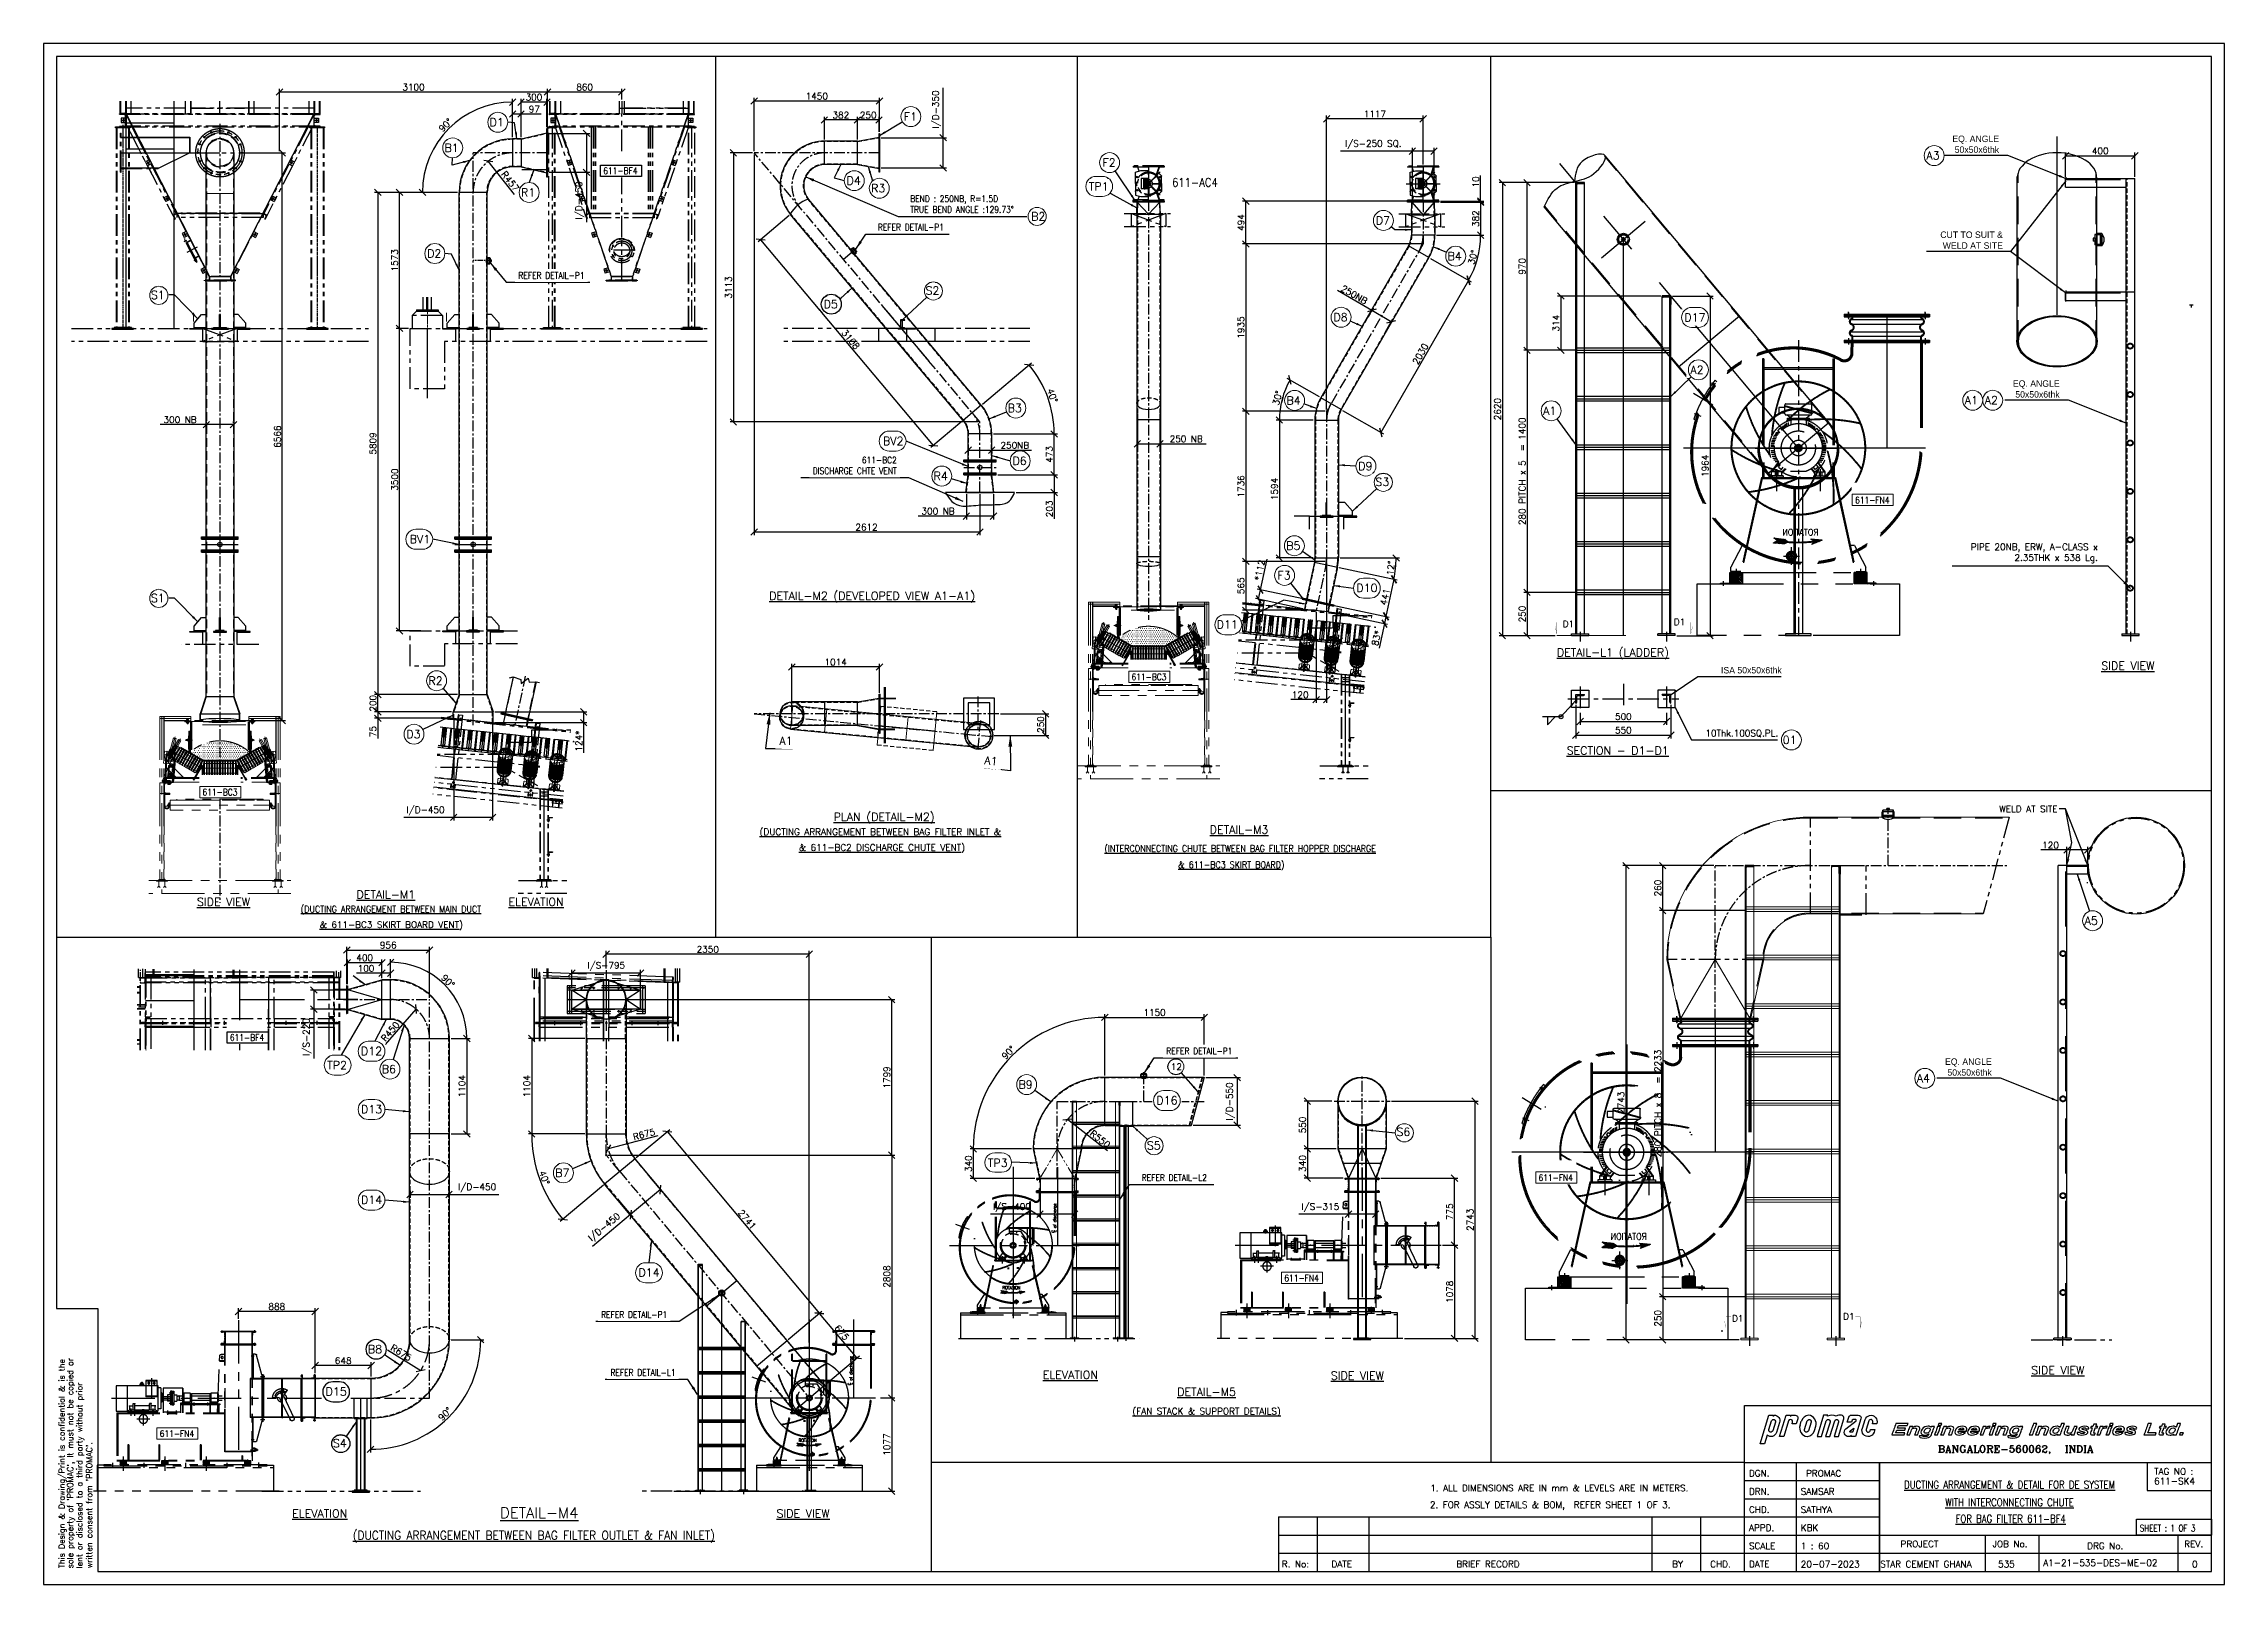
# Model space of a CAD drawing. Header units: inches. Extents: x 0 to 157513, y -28488 to 35640.
# Drawn here: x 55134 to 105594, y 0 to 35640 of the extents above; entities that cross this region are included whole.
import ezdxf
from ezdxf.enums import TextEntityAlignment as Align

# ---------------------------------------------------------------- set-up
doc = ezdxf.new("R2010")
doc.units = ezdxf.units.IN
doc.header["$LTSCALE"] = 400
doc.header["$MEASUREMENT"] = 0
for name, pattern in [('0', [0]), ('1', [2, 1.25, -0.25, 0.25, -0.25]), ('CENTER', [2, 1.25, -0.25, 0.25, -0.25]), ('CENTER2', [28.575, 19.05, -3.175, 3.175, -3.175]), ('CONTINOUS', [0]), ('DASHDOT', [1, 0.5, -0.25, 0, -0.25]), ('DASHED2', [0.375, 0.25, -0.125]), ('DIVIDE', [1.25, 0.5, -0.25, 0, -0.25, 0, -0.25]), ('HIDDEN', [9.525, 6.35, -3.175]), ('HIDDEN2', [4.7625, 3.175, -1.5875]), ('PHANTOM', [2.5, 1.25, -0.25, 0.25, -0.25, 0.25, -0.25])]:
    doc.linetypes.add(name, pattern=pattern)
for name, color, linetype, lineweight in [('b con', 8, 'CONTINOUS', 9), ('b hid', 8, 'HIDDEN', 5), ('BF STR', 8, 'PHANTOM', 5), ('bordertext', 1, 'Continuous', 20), ('R- PHANTOM', 3, 'PHANTOM', 9), ('R-OBJECT', 2, 'Continuous', 20)]:
    doc.layers.add(name, color=color, linetype=linetype, lineweight=lineweight)
for name, color, linetype in [('BF', 8, 'PHANTOM'), ('cen', 1, 'CENTER'), ('DAS', 6, 'DASHDOT'), ('DIM', 1, 'Continuous'), ('DWG', 7, 'Continuous'), ('hid', 3, 'HIDDEN2'), ('M_CENTERLINE', 4, 'CENTER'), ('M_HATCH', 8, 'Continuous'), ('M_VIS', 2, 'Continuous'), ('STR', 8, 'PHANTOM')]:
    doc.layers.add(name, color=color, linetype=linetype)
doc.styles.add('rc', font='romanc.shx')
doc.styles.add('RD', font='ROMAND.SHX')
doc.styles.add('ROMAND', font='romand.shx', dxfattribs={"width": 0.85})
doc.styles.add('ROMANS', font='romans')
doc.styles.add('RS', font='romans.shx')
doc.styles.get("Standard").update_dxf_attribs({"font": 'arial.ttf'})
doc.styles.add('Su Rekha', font='simplex.shx')
doc.dimstyles.new('ISO-25', dxfattribs={"dimtxt": 2, "dimasz": 2, "dimexe": 1.25, "dimexo": 0.625, "dimgap": 0.9, "dimtad": 1, "dimdec": 0, "dimdsep": 46, "dimtxsty": 'Standard', "dimcen": 0, "dimclrd": 1, "dimclre": 1, "dimclrt": 4, "dimadec": 0, "dimazin": 0, "dimtfac": 1, "dimtdec": 0, "dimtmove": 0, "dimatfit": 3, "dimfxl": 1, "dimarcsym": 0})
doc.dimstyles.new('SAM2 60 SC', dxfattribs={"dimscale": 60, "dimtxt": 2.5, "dimasz": 2.5, "dimexe": 1.25, "dimexo": 0.625, "dimtad": 1, "dimtoh": 1, "dimdec": 0, "dimdsep": 46, "dimtxsty": 'ROMANS', "dimblk": 'OBLIQUE', "dimcen": 2.5, "dimclrd": 1, "dimclre": 1, "dimclrt": 256, "dimadec": 0, "dimazin": 2, "dimtfac": 1, "dimtdec": 0, "dimtofl": 0, "dimtmove": 0, "dimatfit": 3, "dimfxl": 1, "dimtolj": 1, "dimtzin": 0, "dimarcsym": 1})
doc.dimstyles.new('Shekhar', dxfattribs={"dimscale": 200, "dimtxt": 2.5, "dimasz": 2, "dimexe": 1, "dimexo": 0.25, "dimgap": 1, "dimtad": 1, "dimdec": 0, "dimzin": 0, "dimdsep": 46, "dimtxsty": 'Standard', "dimcen": 0.09, "dimclrd": 1, "dimclre": 1, "dimclrt": 7, "dimadec": 0, "dimazin": 0, "dimtfac": 1, "dimtdec": 0, "dimtmove": 0, "dimatfit": 2, "dimfxl": 1, "dimtolj": 1, "dimtzin": 0, "dimarcsym": 1})
doc.dimstyles.new('STANDARD$7', dxfattribs={"dimscale": 25, "dimtxt": 2.5, "dimasz": 2.5, "dimexe": 1.5, "dimexo": 1, "dimgap": 1, "dimtad": 1, "dimdec": 3, "dimzin": 12, "dimdsep": 46, "dimtxsty": 'ROMANS', "dimcen": 125, "dimclrd": 1, "dimclre": 1, "dimclrt": 7, "dimadec": 0, "dimazin": 3, "dimtp": 0.051, "dimtm": 0.032, "dimtfac": 0.6, "dimtdec": 3, "dimtmove": 0, "dimatfit": 3, "dimfxl": 1, "dimtvp": 1, "dimtolj": 1, "dimtzin": 0, "dimarcsym": 1})
pattern_1 = [(45, (-138936.4814, 48009.567), (-2.24506403, 2.24506403), [])]

msp = doc.modelspace()

# ---------------------------------------------------------------- texts
for s, height, style, p in [('%%UDETAIL-M2 (DEVELOPED VIEW A1-A1)', 187.5, 'RD', (74304.5, 22772.6, -297.8)), ('%%UPLAN (DETAIL-M2)', 187.5, 'RD', (74583.1, 17659.5, 680.1)), ('%%U(DUCTING ARRANGEMENT BETWEEN BAG FILTER INLET &', 150, 'ROMANS', (74494.2, 17332, 680.1)), ('%%UDETAIL-M3', 187.5, 'RD', (82794.2, 17363.8, 4294.3)), ('%%U& 611-BC2 DISCHARGE CHUTE VENT%%U)', 150, 'ROMANS', (74533.1, 16970.8)), ('%%USIDE VIEW', 187.5, 'RD', (59297.1, 15692.7)), ('%%UDETAIL-M1', 187.5, 'RD', (63051.7, 15863.1, 47.8)), ('%%UELEVATION', 187.5, 'RD', (66528.8, 15692.7)), ('%%U& 611-BC3 SKIRT BOARD VENT%%U)', 150, 'ROMANS', (63179.3, 15184.8)), ('%%UELEVATION', 187.5, 'RD', (78892.2, 4754)), ('%%UDETAIL-M5', 187.5, 'RD', (82043, 4359.8, -0.8)), ('%%USIDE VIEW', 187.5, 'RD', (85532.3, 4734.2)), ('%%U(FAN STACK & SUPPORT DETAILS)', 150, 'RD', (82043, 3930.8, -0.8)), ('%%UELEVATION', 187.5, 'RD', (61523.1, 1544.5)), ('%%UDETAIL-M4', 250, 'RD', (66602.3, 1531.1, 20.5)), ('%%USIDE VIEW', 187.5, 'RD', (72708, 1544.5))]:
    msp.add_text(s, height=height, dxfattribs=dict(style=style)).set_placement(p, align=Align.CENTER)
at = {"color": 4, "style": 'rc'}
for s, height, p in [('D1', 150, (90284.7, 22141.1, 0)), ('D1', 150, (92855.9, 22187.9, 0)), ('%%UDETAIL-L1 (LADDER)', 187.5, (90148.4, 21464.1)), ('%%USIDE VIEW', 187.5, (102746.8, 21156.3)), ('%%USECTION - D1-D1', 187.5, (90375.1, 19193.2, 0)), ('D1', 150, (94201.8, 6077.8, 6.8)), ('D1', 150, (96773, 6124.5, 6.8)), ('%%USIDE VIEW', 187.5, (101125.9, 4862.1))]:
    msp.add_text(s, height=height, dxfattribs=at).set_placement(p)
at = {"style": 'ROMANS', "width": 0.9}
for s, height, p in [('%%U(INTERCONNECTING CHUTE BETWEEN BAG FILTER HOPPER DISCHARGE', 150, (82821.5, 16946.5, 4246.5)), ('%%U& 611-BC3 SKIRT BOARD%%U)', 150, (82616.7, 16570.7, 4246.5)), ('%%U(DUCTING ARRANGEMENT BETWEEN MAIN DUCT', 150, (63171.5, 15544.5)), ('%%U(DUCTING ARRANGEMENT BETWEEN BAG FILTER OUTLET & FAN INLET)', 200, (66477.2, 1036.2, 20.5))]:
    msp.add_text(s, height=height, dxfattribs=at).set_placement(p, align=Align.CENTER)
at = {"color": 4, "linetype": '0', "style": 'ROMANS'}
for s, p in [('PROMAC', (95914, 2493.8)), ('TAG NO : ', (103968.6, 2537.7)), ('TAG NO : ', (103968.6, 2537.7)), ('SAMSAR', (95793.8, 2073.8)), ('611-SK4', (103968.6, 2312.7)), ('SATHYA', (95793.8, 1653.8)), ('KBK', (95793.8, 1233.8)), ('20-07-2023', (95793.8, 393.9)), ('1 : 60', (95793.8, 813.8)), ('STAR CEMENT GHANA', (97630.9, 393.9)), ('535', (100357.8, 393.9)), ('A1-21-535-DES-ME-02', (101402, 423.9)), ('0', (104845.6, 393.9))]:
    msp.add_text(s, height=150, dxfattribs=at).set_placement(p)
at = {"style": 'Su Rekha'}
for s, p in [('1. ALL DIMENSIONS ARE IN mm & LEVELS ARE IN METERS.', (87220.7, 2153)), ('2. FOR ASSLY DETAILS & BOM,  REFER SHEET 1 OF 3.', (87211, 1766.3))]:
    msp.add_text(s, height=150, dxfattribs=at).set_placement(p)
at = {"color": 4, "linetype": '0', "style": 'ROMAND', "width": 0.8}
for s, p in [('%%UDUCTING ARRANGEMENT & DETAIL FOR DE SYSTEM', (100623.6, 2305.4)), ('%%UWITH INTERCONNECTING CHUTE', (100623.6, 1895.2)), ('%%UFOR BAG FILTER 611-BF4', (100650.1, 1516.6))]:
    msp.add_text(s, height=180, dxfattribs=at).set_placement(p, align=Align.MIDDLE_CENTER)
at = {"color": 4, "linetype": '0', "style": 'ROMANS', "width": 0.8}
msp.add_text('SHEET : 1 OF 3', height=150, dxfattribs=at).set_placement((103636.6, 1225.1))
at = {"color": 7, "char_height": 187.5, "attachment_point": 3, "style": 'RD', "bg_fill": 2}
for s, insert in [('F1', (75340.8, 34046.5)), ('TP1', (79776.3, 32429.8, 2886.2)), ('D2', (64337.8, 30879.6, 0)), ('B3', (77769.8, 27304.1)), ('A2', (100353.6, 27484.6, 61.2)), ('D9', (85882.4, 25961.7, 3566.3)), ('BV1', (64078.6, 24271.1)), ('A4', (98782.1, 11800, 66.5)), ('D13', (62968.8, 11083.5)), ('B7', (67301.7, 9613.7)), ('TP3', (77439.7, 9842, -680.1)), ('D14', (62968.8, 8989.8))]:
    msp.add_mtext(s, dxfattribs=dict(at, insert=insert))
at = {"color": 7, "char_height": 150, "attachment_point": 3, "style": 'RS'}
for s, insert in [('{\\Fc:\\acadwin\\fonts\\romans|c0;EQ. ANGLE \\P50x50x6thk}', (100381.1, 33512, 40.8)), ('{\\Fc:\\acadwin\\fonts\\romans|c0;CUT TO SUIT & \\PWELD AT SITE}', (100469.6, 31294.7)), ('{\\Fc:\\acadwin\\fonts\\romans|c0;EQ. ANGLE \\P50x50x6thk}', (101782.8, 27851.6, 61.2)), ('PIPE 20NB, ERW, A-CLASS x \\P2.35THK x 538 Lg.', (102666.4, 24074.2, -60.5)), ('{\\Fc:\\acadwin\\fonts\\romans|c0;\\W1;ISA 50x50x6thk}', (95352.2, 21221.4, 0)), ('10Thk.100SQ.PL.', (95269.4, 19765.2, 0)), ('{\\Fc:\\acadwin\\fonts\\romans|c0;EQ. ANGLE \\P50x50x6thk}', (100211.4, 12166.9, 66.5))]:
    msp.add_mtext(s, dxfattribs=dict(at, insert=insert))
at = {"insert": (101734, 17862.4, 45.5), "char_height": 150, "attachment_point": 9, "style": 'ROMANS'}
msp.add_mtext('\\A1;WELD AT SITE', dxfattribs=at)
at = {"insert": (80982.8, 10059.5, -495), "char_height": 187.5, "attachment_point": 9, "style": 'RD', "bg_fill": 2}
msp.add_mtext('S5', dxfattribs=at)

# ---------------------------------------------------------------- blocks, each defined once
blk = doc.blocks.new('convcs611bc3')
at = {"layer": 'BF STR'}
h = blk.add_hatch(color=256, dxfattribs=at)
h.dxf.hatch_style = 1
h.paths.add_polyline_path([(-31985, 66261), (-31982, 66264), (-31985, 66264)])
h = blk.add_hatch(color=256, dxfattribs=at)
h.dxf.hatch_style = 1
h.paths.add_polyline_path([(-31985, 66254), (-31982, 66252), (-31985, 66252)])
h = blk.add_hatch(color=256, dxfattribs=at)
h.dxf.hatch_style = 1
h.paths.add_polyline_path([(-31293, 66261), (-31295, 66264), (-31293, 66264)])
h = blk.add_hatch(color=256, dxfattribs=at)
h.dxf.hatch_style = 1
h.paths.add_polyline_path([(-31293, 66254), (-31295, 66252), (-31293, 66252)])
for points in [[(-32284, 65631), (-32284, 65628), (-32281, 65628, 0.414214)], [(-32284, 65631), (-32284, 65628), (-32281, 65628, 0.414214)], [(-30994, 65631), (-30994, 65628), (-30997, 65628, -0.414214)]]:
    blk.add_hatch(color=256, dxfattribs=at).paths.add_polyline_path(points)
h = blk.add_hatch(color=256, dxfattribs=at)
h.paths.add_polyline_path([(-32273, 65628), (-32276, 65628), (-32276, 65625, 0.414214)])
h.paths.add_polyline_path([(-32281, 65628), (-32284, 65628), (-32284, 65625, 0.414214)])
h = blk.add_hatch(color=256, dxfattribs=at)
h.paths.add_polyline_path([(-32273, 65628), (-32276, 65628), (-32276, 65625, 0.414214)])
h.paths.add_polyline_path([(-32281, 65628), (-32284, 65628), (-32284, 65625, 0.414214)])
h = blk.add_hatch(color=256, dxfattribs=at)
h.paths.add_polyline_path([(-31005, 65628), (-31002, 65628), (-31002, 65625, -0.414214)])
h.paths.add_polyline_path([(-30997, 65628), (-30994, 65628), (-30994, 65625, -0.414214)])
for p, q in [((-32334, 66528, -1824), (-31974, 66528, -431)), ((-32334, 66528, 341), (-32334, 65638, -1663)), ((-32334, 66506, -1824), (-31974, 66506, -431)), ((-32312, 66528, 374), (-32312, 64484, -37)), ((-32290, 66528, 341), (-32290, 65638, -1663)), ((-32284, 66528, 279), (-32284, 65648, -4328)), ((-32284, 66528, 341), (-32284, 65638, -1663)), ((-32024, 66484, -1432), (-32284, 66484, -763)), ((-32284, 66478, -1600), (-31972, 66478, -656)), ((-32044, 66478, 405), (-32044, 66484, 388)), ((-31234, 66484, 388), (-32044, 66484, 388)), ((-31234, 66478, 405), (-32044, 66478, 1039)), ((-32044, 66478, 1039), (-32044, 66473, 405)), ((-32044, 66467, 423), (-32044, 66473, 405)), ((-31989, 66473, -1619), (-32044, 66473, 405)), ((-32044, 66473, 405), (-31234, 66473, 386)), ((-31989, 66467, -1619), (-32044, 66467, -1619)), ((-32026, 66495, 238), (-32026, 66484, 238)), ((-32026, 66484, 238), (-32002, 66484, 238)), ((-32026, 66465, -1619), (-32026, 66457, -1619)), ((-32023, 66497, 238), (-32005, 66497, 238)), ((-32023, 66467, -1619), (-32005, 66467, -1619)), ((-32023, 66455, -1619), (-32004, 66455, -1619)), ((-32020, 66495, 238), (-32020, 66484, 238)), ((-32020, 66465, -1619), (-32020, 66460, -1619)), ((-32020, 66465, -1619), (-32020, 66457, -1619)), ((-32020, 66455, -1619), (-32020, 66446, -1619)), ((-32020, 66446, -1619), (-32019, 66445, -1619)), ((-32020, 66446, -1619), (-32008, 66446, -1619)), ((-32019, 66455, -1619), (-32019, 66445, -1619)), ((-32019, 66445, -1619), (-32009, 66445, -1619)), ((-32014, 66445, -1619), (-32014, 66502, 1128)), ((-32014, 66445, -1619), (-32014, 66502, 1128)), ((-32009, 66455, -1619), (-32009, 66445, -1619)), ((-32009, 66445, -1619), (-32008, 66446, -1619)), ((-32008, 66495, 238), (-32008, 66484, 238)), ((-32008, 66465, -1619), (-32008, 66460, -1619)), ((-32008, 66465, -1619), (-32008, 66457, -1619)), ((-32008, 66455, -1619), (-32008, 66446, -1619)), ((-32002, 66495, 238), (-32002, 66484, 238)), ((-32002, 66465, -1619), (-32002, 66457, -1619)), ((-32000, 66358, -3334), (-31996, 66362, -3334)), ((-32000, 66353, -3334), (-31992, 66362, -3334)), ((-32000, 66265, -3334), (-32000, 66362, -3334)), ((-32000, 66362, -3334), (-31980, 66362, -3334)), ((-31990, 66351, -3334), (-32000, 66361, -3334)), ((-32000, 66349, -3334), (-31990, 66359, -3334)), ((-31990, 66346, -3334), (-32000, 66356, -3334)), ((-31990, 66355, -3334), (-31996, 66362, -3334)), ((-31990, 66360, -3334), (-31992, 66362, -3334)), ((-31990, 66362, -3334), (-31990, 66264, -3334)), ((-31980, 66148, -6008), (-31980, 66458, -1619)), ((-31980, 66362, -3334), (-31980, 66122, -3334)), ((-31974, 66478, -1329), (-31974, 66528, -1141)), ((-31974, 66148, -3206), (-31974, 66463, 449)), ((-31964, 66463, 1039), (-31974, 66463, 1039)), ((-31964, 66148, -3236), (-31964, 66463, 446)), ((-31340, 66434, 388), (-31940, 66434, 388)), ((-31314, 66148, -3236), (-31314, 66463, 445)), ((-31314, 66463, 1039), (-31304, 66463, 1039)), ((-30994, 66478, -1600), (-31306, 66478, -656)), ((-30944, 66528, -1824), (-31304, 66528, -431)), ((-31304, 66478, -1329), (-31304, 66528, -1141)), ((-30944, 66506, -1824), (-31304, 66506, -431)), ((-31304, 66148, -3206), (-31304, 66463, 449)), ((-31298, 66148, -6008), (-31298, 66458, -1620)), ((-31278, 66362, -3335), (-31298, 66362, -3335)), ((-31298, 66362, -3335), (-31298, 66122, -3335)), ((-31289, 66473, -1620), (-31234, 66473, 405)), ((-31289, 66467, -1620), (-31234, 66467, -1620)), ((-31288, 66358, -3335), (-31285, 66362, -3335)), ((-31288, 66354, -3335), (-31280, 66362, -3335)), ((-31288, 66362, -3335), (-31288, 66264, -3335)), ((-31278, 66350, -3335), (-31288, 66360, -3335)), ((-31288, 66349, -3335), (-31278, 66359, -3335)), ((-31278, 66346, -3335), (-31288, 66356, -3335)), ((-31288, 66345, -3335), (-31278, 66355, -3335)), ((-31278, 66355, -3335), (-31285, 66362, -3335)), ((-31278, 66359, -3335), (-31280, 66362, -3335)), ((-31278, 66265, -3335), (-31278, 66362, -3335)), ((-31276, 66495, 1039), (-31276, 66484, 1039)), ((-31252, 66484, 1039), (-31276, 66484, 1039)), ((-31276, 66465, -1620), (-31276, 66457, -1620)), ((-31255, 66496, 1039), (-31273, 66496, 1039)), ((-31255, 66467, -1620), (-31273, 66467, -1620)), ((-31254, 66455, -1620), (-31273, 66455, -1620)), ((-31270, 66495, 1039), (-31270, 66484, 1039)), ((-31270, 66465, -1620), (-31270, 66460, -1620)), ((-31270, 66465, -1620), (-31270, 66457, -1620)), ((-31270, 66455, -1620), (-31270, 66446, -1620)), ((-31269, 66445, -1620), (-31270, 66446, -1620)), ((-31258, 66446, -1620), (-31270, 66446, -1620)), ((-31269, 66455, -1620), (-31269, 66445, -1620)), ((-31259, 66445, -1620), (-31269, 66445, -1620)), ((-31264, 66445, -1620), (-31264, 66502, 1127)), ((-31264, 66445, -1620), (-31264, 66502, 1127)), ((-31259, 66455, -1620), (-31259, 66445, -1620)), ((-31258, 66446, -1620), (-31259, 66445, -1620)), ((-31258, 66495, 1039), (-31258, 66484, 1039)), ((-31258, 66465, -1620), (-31258, 66460, -1620)), ((-31258, 66465, -1620), (-31258, 66457, -1620)), ((-31258, 66455, -1620), (-31258, 66446, -1620)), ((-31254, 66484, -1432), (-30994, 66484, -763)), ((-31252, 66495, 1039), (-31252, 66484, 1039)), ((-31252, 66465, -1620), (-31252, 66457, -1620)), ((-31234, 66478, 405), (-31234, 66484, 388)), ((-31234, 66473, 405), (-31234, 66478, 405)), ((-31234, 66467, 422), (-31234, 66473, 405)), ((-30994, 66528, 277), (-30994, 65648, -4330)), ((-30994, 66528, 339), (-30994, 65638, -1663)), ((-30988, 66528, 339), (-30988, 65638, -1663)), ((-30966, 66528, 374), (-30966, 64484, -37)), ((-30944, 66528, 341), (-30944, 65638, -1663)), ((-32284, 66084, -911), (-32281, 66122, -911)), ((-32276, 66127, -911), (-32162, 66117, -911)), ((-32270, 66052, -1665), (-32212, 66154, -1665)), ((-32262, 66050, -1665), (-32205, 66150, -1665)), ((-32256, 66086, -911), (-32253, 66122, -911)), ((-32253, 66122, -911), (-32252, 66128, -911)), ((-32252, 66086, -911), (-32249, 66128, -911)), ((-32252, 66128, -911), (-32249, 66128, -911)), ((-32248, 66010, -911), (-32097, 66270, -911)), ((-32167, 66193, -1665), (-32237, 66072, -1665)), ((-32181, 66145, -911), (-32237, 66048, -911)), ((-32235, 66004, -911), (-32157, 66295, -911)), ((-32206, 66153, -911), (-32235, 66044, -911)), ((-32234, 66056, -1665), (-32152, 66198, -1665)), ((-32232, 66069, -1665), (-32162, 66190, -1665)), ((-32232, 66088, -1665), (-32217, 66122, -1665)), ((-32176, 66180, -1665), (-32231, 66086, -1665)), ((-32226, 66133, -1665), (-32215, 66153, -1665)), ((-32224, 66134, -1665), (-32226, 66132, -1665)), ((-32226, 66133, -1665), (-32226, 66132, -1665)), ((-32226, 66132, -1665), (-32225, 66131, -1665)), ((-32225, 66135, -1665), (-32223, 66134, -1665)), ((-32218, 66127, -1665), (-32225, 66132, -1665)), ((-32217, 66127, -1665), (-32225, 66131, -1665)), ((-32225, 66131, -1665), (-32218, 66127, -1665)), ((-32216, 66129, -1665), (-32223, 66134, -1665)), ((-32221, 66143, -1665), (-31853, 65931, -1665)), ((-32164, 66135, -911), (-32220, 66038, -911)), ((-32201, 66150, -1665), (-32217, 66122, -1665)), ((-32217, 66127, -1665), (-32215, 66125, -1665)), ((-32216, 66046, -1665), (-32134, 66188, -1665)), ((-32216, 66129, -1665), (-32206, 66146, -1665)), ((-32215, 66153, -1665), (-32213, 66153, -1665)), ((-32213, 66153, -1665), (-32215, 66151, -1665)), ((-32215, 66151, -1665), (-32214, 66150, -1665)), ((-32186, 66147, -911), (-32215, 66039, -911)), ((-32215, 66125, -1665), (-32202, 66147, -1665)), ((-32206, 66146, -1665), (-32214, 66150, -1665)), ((-32213, 66153, -1665), (-32212, 66153, -1665)), ((-32206, 66149, -1665), (-32213, 66153, -1665)), ((-32206, 66149, -1665), (-32213, 66153, -1665)), ((-32206, 66149, -1665), (-32213, 66153, -1665)), ((-32177, 66283, -911), (-32212, 66154, -911)), ((-32212, 66154, -911), (-32180, 66146, -911)), ((-32212, 66154, -1665), (-32205, 66150, -1665)), ((-32212, 66153, -1665), (-32205, 66149, -1665)), ((-32205, 66149, -1665), (-32212, 66153, -1665)), ((-32205, 66149, -1665), (-32212, 66153, -1665)), ((-32207, 66041, -1665), (-32125, 66183, -1665)), ((-32206, 66054, -1665), (-32136, 66175, -1665)), ((-32205, 66149, -1665), (-32202, 66147, -1665)), ((-32179, 66180, -1665), (-32201, 66150, -1665)), ((-32190, 66031, -1665), (-32108, 66173, -1665)), ((-32190, 66031, -1665), (-32108, 66173, -1665)), ((-32120, 66264, -911), (-32187, 66149, -911)), ((-32187, 66149, -911), (-32158, 66132, -911)), ((-32181, 66026, -1665), (-32099, 66168, -1665)), ((-32146, 66274, -911), (-32180, 66146, -911)), ((-32179, 66039, -1665), (-32109, 66160, -1665)), ((-32147, 66270, -911), (-32178, 66279, -911)), ((-32147, 66277, -911), (-32175, 66284, -911)), ((-32175, 66109, -911), (-32160, 66107, -911)), ((-32173, 66102, -911), (-32171, 66117, -911)), ((-32172, 66112, -911), (-32162, 66111, -911)), ((-32172, 66105, -911), (-32163, 66104, -911)), ((-32161, 66122, -911), (-32170, 66026, -911)), ((-32162, 66190, -1665), (-32167, 66193, -1665)), ((-31856, 65999, -1665), (-32165, 66177, -1665)), ((-32156, 66121, -911), (-32165, 66026, -911)), ((-32163, 66015, -1665), (-32081, 66157, -1665)), ((-32163, 66015, -1665), (-32081, 66157, -1665)), ((-32152, 66198, -1665), (-32162, 66190, -1665)), ((-32161, 66122, -911), (-32156, 66121, -911)), ((-32092, 66247, -911), (-32158, 66132, -911)), ((-32155, 66010, -1665), (-32073, 66152, -1665)), ((-32153, 66023, -1665), (-32083, 66145, -1665)), ((-32152, 66198, -1665), (-32134, 66188, -1665)), ((-32137, 66000, -1665), (-32055, 66142, -1665)), ((-32137, 66000, -1665), (-32055, 66142, -1665)), ((-32134, 66188, -1665), (-32136, 66175, -1665)), ((-32125, 66183, -1665), (-32136, 66175, -1665)), ((-32128, 65995, -1665), (-32046, 66137, -1665)), ((-32127, 66008, -1665), (-32057, 66129, -1665)), ((-32125, 66183, -1665), (-32108, 66173, -1665)), ((-32094, 66244, -911), (-32122, 66260, -911)), ((-32092, 66250, -911), (-32117, 66265, -911)), ((-32111, 65985, -1665), (-32029, 66127, -1665)), ((-32111, 65985, -1665), (-32029, 66127, -1665)), ((-32108, 66173, -1665), (-32109, 66160, -1665)), ((-32099, 66168, -1665), (-32109, 66160, -1665)), ((-32102, 65980, -1665), (-32020, 66122, -1665)), ((-32100, 65993, -1665), (-32030, 66114, -1665)), ((-32099, 66168, -1665), (-32081, 66157, -1665)), ((-32097, 66166, -1665), (-32092, 66175, -1665)), ((-31830, 66013, -1665), (-32097, 66166, -1665)), ((-32081, 66157, -1665), (-32094, 66171, -1665)), ((-32093, 66174, -1665), (-32091, 66175, -1665)), ((-32093, 66164, -1665), (-32086, 66172, -1665)), ((-32092, 66175, -1665), (-31828, 66023, -1665)), ((-32060, 66145, -1665), (-32088, 66173, -1665)), ((-32087, 66161, -1665), (-32080, 66168, -1665)), ((-32084, 65970, -1665), (-32002, 66112, -1665)), ((-32084, 65970, -1665), (-32002, 66112, -1665)), ((-32081, 66157, -1665), (-32083, 66145, -1665)), ((-32073, 66152, -1665), (-32083, 66145, -1665)), ((-32082, 66158, -1665), (-32075, 66165, -1665)), ((-32076, 66155, -1665), (-32069, 66162, -1665)), ((-32076, 65965, -1665), (-31994, 66107, -1665)), ((-32073, 66152, -1665), (-32055, 66142, -1665)), ((-32071, 66151, -1665), (-32063, 66159, -1665)), ((-32039, 66133, -1665), (-32067, 66161, -1665)), ((-32065, 66148, -1665), (-32058, 66155, -1665)), ((-32059, 66145, -1665), (-32052, 66152, -1665)), ((-32055, 66142, -1665), (-32057, 66129, -1665)), ((-32046, 66137, -1665), (-32057, 66129, -1665)), ((-32054, 66142, -1665), (-32047, 66149, -1665)), ((-32048, 66138, -1665), (-32041, 66146, -1665)), ((-32018, 66121, -1665), (-32046, 66149, -1665)), ((-32046, 66137, -1665), (-32029, 66127, -1665)), ((-32043, 66135, -1665), (-32035, 66142, -1665)), ((-31958, 66258, -3334), (-32040, 66258, -3334)), ((-32037, 66132, -1665), (-32030, 66139, -1665)), ((-32031, 66129, -1665), (-32024, 66136, -1665)), ((-32029, 66127, -1665), (-32030, 66114, -1665)), ((-32020, 66122, -1665), (-32030, 66114, -1665)), ((-32013, 66264, -3334), (-32026, 66264, -3334)), ((-32026, 66264, -3334), (-32026, 66252, -3334)), ((-32013, 66263, -3334), (-32026, 66263, -3334)), ((-32026, 66253, -3334), (-32013, 66253, -3334)), ((-32026, 66252, -3334), (-32013, 66252, -3334)), ((-32026, 66125, -1665), (-32018, 66133, -1665)), ((-31998, 66109, -1665), (-32025, 66136, -1665)), ((-32020, 66122, -1665), (-32013, 66130, -1665)), ((-32020, 66122, -1665), (-32002, 66112, -1665)), ((-32015, 66119, -1665), (-32007, 66126, -1665)), ((-32013, 66268, -3334), (-32013, 66266, -3334)), ((-32013, 66267, -3334), (-32013, 66249, -3334)), ((-32013, 66250, -3334), (-32013, 66248, -3334)), ((-32012, 66264, -3334), (-32004, 66264, -3334)), ((-32004, 66252, -3334), (-32012, 66252, -3334)), ((-32005, 66270, -3334), (-32011, 66270, -3334)), ((-32011, 66246, -3334), (-32005, 66246, -3334)), ((-32009, 66116, -1665), (-32002, 66123, -1665)), ((-31977, 66097, -1665), (-32004, 66124, -1665)), ((-32002, 66112, -1665), (-32004, 66099, -1665)), ((-31994, 66107, -1665), (-32004, 66099, -1665)), ((-32000, 66308, -3334), (-32003, 66308, -3334)), ((-32003, 66308, -3334), (-32003, 66153, -3334)), ((-32000, 66301, -3334), (-32003, 66304, -3334)), ((-32000, 66296, -3334), (-32003, 66299, -3334)), ((-32000, 66292, -3334), (-32003, 66295, -3334)), ((-32000, 66287, -3334), (-32003, 66290, -3334)), ((-32000, 66283, -3334), (-32003, 66286, -3334)), ((-32000, 66279, -3334), (-32003, 66282, -3334)), ((-32000, 66274, -3334), (-32003, 66277, -3334)), ((-32000, 66270, -3334), (-32003, 66273, -3334)), ((-32000, 66265, -3334), (-32003, 66268, -3334)), ((-32003, 66266, -3334), (-32003, 66268, -3334)), ((-32003, 66267, -3334), (-32003, 66249, -3334)), ((-32003, 66264, -3334), (-32003, 66264, -3334)), ((-31980, 66264, -3334), (-32003, 66264, -3334)), ((-31985, 66263, -3334), (-32003, 66263, -3334)), ((-32003, 66253, -3334), (-31985, 66253, -3334)), ((-32003, 66252, -3334), (-31980, 66252, -3334)), ((-32000, 66248, -3334), (-32003, 66251, -3334)), ((-32003, 66248, -3334), (-32003, 66250, -3334)), ((-32000, 66243, -3334), (-32003, 66246, -3334)), ((-32000, 66239, -3334), (-32003, 66242, -3334)), ((-32000, 66234, -3334), (-32003, 66237, -3334)), ((-32000, 66230, -3334), (-32003, 66233, -3334)), ((-32000, 66226, -3334), (-32003, 66229, -3334)), ((-32000, 66221, -3334), (-32003, 66224, -3334)), ((-32000, 66217, -3334), (-32003, 66220, -3334)), ((-32000, 66212, -3334), (-32003, 66215, -3334)), ((-32000, 66208, -3334), (-32003, 66211, -3334)), ((-32000, 66203, -3334), (-32003, 66206, -3334)), ((-32000, 66199, -3334), (-32003, 66202, -3334)), ((-32000, 66195, -3334), (-32003, 66198, -3334)), ((-32000, 66190, -3334), (-32003, 66193, -3334)), ((-32000, 66186, -3334), (-32003, 66189, -3334)), ((-32000, 66181, -3334), (-32003, 66184, -3334)), ((-32000, 66177, -3334), (-32003, 66180, -3334)), ((-32000, 66173, -3334), (-32003, 66176, -3334)), ((-32000, 66168, -3334), (-32003, 66171, -3334)), ((-32000, 66164, -3334), (-32003, 66167, -3334)), ((-32000, 66159, -3334), (-32003, 66162, -3334)), ((-32003, 66158, -3334), (-32003, 66158, -3334)), ((-32003, 66153, -3334), (-32000, 66153, -3334)), ((-32003, 66113, -1665), (-31996, 66120, -1665)), ((-32000, 66305, -3334), (-32002, 66308, -3334)), ((-32000, 66345, -3334), (-31990, 66355, -3334)), ((-31990, 66342, -3334), (-32000, 66352, -3334)), ((-32000, 66340, -3334), (-31990, 66350, -3334)), ((-31990, 66337, -3334), (-32000, 66347, -3334)), ((-32000, 66336, -3334), (-31990, 66346, -3334)), ((-31990, 66333, -3334), (-32000, 66343, -3334)), ((-32000, 66331, -3334), (-31990, 66341, -3334)), ((-31990, 66329, -3334), (-32000, 66339, -3334)), ((-32000, 66327, -3334), (-31990, 66337, -3334)), ((-31990, 66324, -3334), (-32000, 66334, -3334)), ((-32000, 66322, -3334), (-31990, 66332, -3334)), ((-31990, 66320, -3334), (-32000, 66330, -3334)), ((-32000, 66318, -3334), (-31990, 66328, -3334)), ((-31990, 66315, -3334), (-32000, 66325, -3334)), ((-32000, 66314, -3334), (-31990, 66324, -3334)), ((-31990, 66311, -3334), (-32000, 66321, -3334)), ((-32000, 66309, -3334), (-31990, 66319, -3334)), ((-31990, 66306, -3334), (-32000, 66316, -3334)), ((-32000, 66305, -3334), (-31990, 66315, -3334)), ((-31990, 66302, -3334), (-32000, 66312, -3334)), ((-32000, 66300, -3334), (-31990, 66310, -3334)), ((-32000, 66264, -3334), (-32000, 66308, -3334)), ((-31990, 66298, -3334), (-32000, 66308, -3334)), ((-32000, 66296, -3334), (-31990, 66306, -3334)), ((-31990, 66293, -3334), (-32000, 66303, -3334)), ((-32000, 66292, -3334), (-31990, 66302, -3334)), ((-31990, 66289, -3334), (-32000, 66299, -3334)), ((-32000, 66287, -3334), (-31990, 66297, -3334)), ((-31990, 66284, -3334), (-32000, 66294, -3334)), ((-32000, 66283, -3334), (-31990, 66293, -3334)), ((-31990, 66280, -3334), (-32000, 66290, -3334)), ((-32000, 66278, -3334), (-31990, 66288, -3334)), ((-31990, 66276, -3334), (-32000, 66286, -3334)), ((-32000, 66274, -3334), (-31990, 66284, -3334)), ((-31990, 66271, -3334), (-32000, 66281, -3334)), ((-32000, 66269, -3334), (-31990, 66279, -3334)), ((-31990, 66267, -3334), (-32000, 66277, -3334)), ((-32000, 66265, -3334), (-31990, 66275, -3334)), ((-31991, 66264, -3334), (-32000, 66272, -3334)), ((-31996, 66264, -3334), (-32000, 66268, -3334)), ((-32000, 66153, -3334), (-32000, 66252, -3334)), ((-32000, 66133, -3334), (-32000, 66252, -3334)), ((-32000, 66243, -3334), (-32000, 66243, -3334)), ((-32000, 66238, -3334), (-31995, 66243, -3334)), ((-32000, 66234, -3334), (-31991, 66243, -3334)), ((-31990, 66243, -3334), (-32000, 66243, -3334)), ((-31990, 66231, -3334), (-32000, 66241, -3334)), ((-32000, 66230, -3334), (-31990, 66240, -3334)), ((-31990, 66227, -3334), (-32000, 66237, -3334)), ((-32000, 66225, -3334), (-31990, 66235, -3334)), ((-31990, 66223, -3334), (-32000, 66233, -3334)), ((-32000, 66221, -3334), (-31990, 66231, -3334)), ((-31990, 66218, -3334), (-32000, 66228, -3334)), ((-32000, 66216, -3334), (-31990, 66226, -3334)), ((-31990, 66214, -3334), (-32000, 66224, -3334)), ((-32000, 66212, -3334), (-31990, 66222, -3334)), ((-31990, 66209, -3334), (-32000, 66219, -3334)), ((-32000, 66208, -3334), (-31990, 66218, -3334)), ((-31990, 66205, -3334), (-32000, 66215, -3334)), ((-32000, 66203, -3334), (-31990, 66213, -3334)), ((-31990, 66200, -3334), (-32000, 66210, -3334)), ((-32000, 66199, -3334), (-31990, 66209, -3334)), ((-31990, 66196, -3334), (-32000, 66206, -3334)), ((-32000, 66194, -3334), (-31990, 66204, -3334)), ((-31990, 66192, -3334), (-32000, 66202, -3334)), ((-32000, 66190, -3334), (-31990, 66200, -3334)), ((-31990, 66187, -3334), (-32000, 66197, -3334)), ((-32000, 66185, -3334), (-31990, 66195, -3334)), ((-31990, 66183, -3334), (-32000, 66193, -3334)), ((-32000, 66181, -3334), (-31990, 66191, -3334)), ((-31990, 66178, -3334), (-32000, 66188, -3334)), ((-32000, 66177, -3334), (-31990, 66187, -3334)), ((-31990, 66174, -3334), (-32000, 66184, -3334)), ((-32000, 66172, -3334), (-31990, 66182, -3334)), ((-31990, 66169, -3334), (-32000, 66179, -3334)), ((-32000, 66168, -3334), (-31990, 66178, -3334)), ((-31990, 66165, -3334), (-32000, 66175, -3334)), ((-32000, 66163, -3334), (-31990, 66173, -3334)), ((-31990, 66161, -3334), (-32000, 66171, -3334)), ((-32000, 66159, -3334), (-31990, 66169, -3334)), ((-31990, 66156, -3334), (-32000, 66166, -3334)), ((-32000, 66155, -3334), (-31990, 66165, -3334)), ((-31990, 66152, -3334), (-32000, 66162, -3334)), ((-32000, 66150, -3334), (-31990, 66160, -3334)), ((-31980, 66137, -3334), (-32000, 66157, -3334)), ((-32000, 66146, -3334), (-31990, 66156, -3334)), ((-31980, 66133, -3334), (-32000, 66153, -3334)), ((-32000, 66141, -3334), (-31990, 66152, -3334)), ((-32000, 66137, -3334), (-31985, 66152, -3334)), ((-31980, 66129, -3334), (-32000, 66149, -3334)), ((-31980, 66124, -3334), (-32000, 66144, -3334)), ((-31985, 66125, -3334), (-32000, 66140, -3334)), ((-31995, 66131, -3334), (-32000, 66135, -3334)), ((-31980, 66122, -3334), (-32000, 66133, -3334)), ((-31999, 66133, -3334), (-31981, 66152, -3334)), ((-31998, 66109, -1665), (-31990, 66117, -1665)), ((-31997, 66264, -3334), (-31990, 66271, -3334)), ((-31990, 66236, -3334), (-31997, 66243, -3334)), ((-31996, 66131, -3334), (-31980, 66148, -3334)), ((-31994, 66130, -3334), (-31980, 66144, -3334)), ((-31994, 66107, -1665), (-31976, 66097, -1665)), ((-31990, 66240, -3334), (-31993, 66243, -3334)), ((-31992, 66264, -3334), (-31990, 66266, -3334)), ((-31992, 66106, -1665), (-31985, 66113, -1665)), ((-31991, 66128, -3334), (-31980, 66139, -3334)), ((-31980, 66303, -3334), (-31990, 66303, -3334)), ((-31990, 66303, -3334), (-31990, 66264, -3334)), ((-31980, 66291, -3334), (-31990, 66301, -3334)), ((-31980, 66286, -3334), (-31990, 66296, -3334)), ((-31980, 66282, -3334), (-31990, 66292, -3334)), ((-31980, 66277, -3334), (-31990, 66287, -3334)), ((-31980, 66273, -3334), (-31990, 66283, -3334)), ((-31980, 66269, -3334), (-31990, 66279, -3334)), ((-31980, 66264, -3334), (-31990, 66274, -3334)), ((-31984, 66264, -3334), (-31990, 66270, -3334)), ((-31988, 66264, -3334), (-31990, 66265, -3334)), ((-31980, 66242, -3334), (-31990, 66252, -3334)), ((-31990, 66252, -3334), (-31990, 66163, -3334)), ((-31990, 66252, -3334), (-31990, 66152, -3334)), ((-31980, 66238, -3334), (-31990, 66248, -3334)), ((-31980, 66233, -3334), (-31990, 66243, -3334)), ((-31980, 66229, -3334), (-31990, 66239, -3334)), ((-31980, 66224, -3334), (-31990, 66234, -3334)), ((-31980, 66220, -3334), (-31990, 66230, -3334)), ((-31980, 66216, -3334), (-31990, 66226, -3334)), ((-31980, 66211, -3334), (-31990, 66221, -3334)), ((-31980, 66207, -3334), (-31990, 66217, -3334)), ((-31980, 66202, -3334), (-31990, 66212, -3334)), ((-31980, 66198, -3334), (-31990, 66208, -3334)), ((-31980, 66193, -3334), (-31990, 66203, -3334)), ((-31980, 66189, -3334), (-31990, 66199, -3334)), ((-31980, 66185, -3334), (-31990, 66195, -3334)), ((-31980, 66180, -3334), (-31990, 66190, -3334)), ((-31980, 66176, -3334), (-31990, 66186, -3334)), ((-31980, 66171, -3334), (-31990, 66181, -3334)), ((-31980, 66167, -3334), (-31990, 66177, -3334)), ((-31980, 66163, -3334), (-31990, 66173, -3334)), ((-31985, 66163, -3334), (-31990, 66168, -3334)), ((-31989, 66163, -3334), (-31990, 66164, -3334)), ((-31990, 66163, -3334), (-31980, 66163, -3334)), ((-31980, 66142, -3334), (-31990, 66152, -3334)), ((-31990, 66152, -3334), (-31980, 66152, -3334)), ((-31980, 66295, -3334), (-31988, 66303, -3334)), ((-31980, 66252, -3334), (-31988, 66252, -3334)), ((-31988, 66127, -3334), (-31980, 66135, -3334)), ((-31987, 66103, -1665), (-31979, 66110, -1665)), ((-31985, 66303, -3334), (-31980, 66308, -3334)), ((-31985, 66303, -3334), (-31985, 66303, -3334)), ((-31985, 66303, -3334), (-31985, 66303, -3334)), ((-31985, 66303, -3334), (-31985, 66303, -3334)), ((-31985, 66303, -3334), (-31985, 66303, -3334)), ((-31985, 66303, -3334), (-31985, 66303, -3334)), ((-31985, 66303, -3334), (-31985, 66303, -3334)), ((-31985, 66303, -3334), (-31985, 66303, -3334)), ((-31984, 66303, -3334), (-31985, 66303, -3334)), ((-31984, 66303, -3334), (-31985, 66303, -3334)), ((-31984, 66303, -3334), (-31985, 66303, -3334)), ((-31984, 66303, -3334), (-31985, 66303, -3334)), ((-31984, 66303, -3334), (-31985, 66303, -3334)), ((-31984, 66303, -3334), (-31985, 66303, -3334)), ((-31982, 66264, -3334), (-31985, 66261, -3334)), ((-31982, 66264, 1041), (-31985, 66264, 1041)), ((-31985, 66264, 1041), (-31985, 66261, -1147)), ((-31985, 66264, -3334), (-31985, 66252, -3334)), ((-31982, 66252, -3334), (-31985, 66254, -3334)), ((-31985, 66252, 1041), (-31985, 66254, -1147)), ((-31980, 66246, -3334), (-31985, 66252, -3334)), ((-31982, 66252, 1041), (-31985, 66252, 1041)), ((-31980, 66158, -3334), (-31985, 66163, -3334)), ((-31980, 66158, -3334), (-31985, 66163, -3334)), ((-31980, 66158, -3334), (-31985, 66163, -3334)), ((-31980, 66158, -3334), (-31985, 66163, -3334)), ((-31980, 66158, -3334), (-31985, 66163, -3334)), ((-31980, 66158, -3334), (-31985, 66163, -3334)), ((-31980, 66158, -3334), (-31985, 66163, -3334)), ((-31985, 66163, -3334), (-31980, 66158, -3334)), ((-31980, 66146, -3334), (-31985, 66152, -3334)), ((-31985, 66125, -3334), (-31980, 66130, -3334)), ((-31983, 66303, -3334), (-31984, 66304, -3334)), ((-31983, 66303, -3334), (-31984, 66304, -3334)), ((-31983, 66303, -3334), (-31984, 66304, -3334)), ((-31983, 66303, -3334), (-31984, 66304, -3334)), ((-31983, 66303, -3334), (-31984, 66304, -3334)), ((-31983, 66303, -3334), (-31984, 66304, -3334)), ((-31983, 66303, -3334), (-31984, 66304, -3334)), ((-31983, 66303, -3334), (-31984, 66304, -3334)), ((-31983, 66303, -3334), (-31984, 66304, -3334)), ((-31983, 66303, -3334), (-31984, 66304, -3334)), ((-31983, 66303, -3334), (-31984, 66304, -3334)), ((-31983, 66303, -3334), (-31984, 66304, -3334)), ((-31983, 66303, -3334), (-31984, 66304, -3334)), ((-31983, 66303, -3334), (-31984, 66304, -3334)), ((-31982, 66303, -3334), (-31984, 66304, -3334)), ((-31982, 66303, -3334), (-31984, 66304, -3334)), ((-31982, 66303, -3334), (-31984, 66304, -3334)), ((-31982, 66303, -3334), (-31984, 66304, -3334)), ((-31982, 66303, -3334), (-31984, 66304, -3334)), ((-31982, 66303, -3334), (-31984, 66304, -3334)), ((-31984, 66303, -3334), (-31984, 66303, -3334)), ((-31984, 66303, -3334), (-31984, 66303, -3334)), ((-31984, 66303, -3334), (-31984, 66303, -3334)), ((-31984, 66303, -3334), (-31984, 66303, -3334)), ((-31984, 66303, -3334), (-31984, 66303, -3334)), ((-31984, 66303, -3334), (-31984, 66303, -3334)), ((-31984, 66303, -3334), (-31984, 66303, -3334)), ((-31984, 66303, -3334), (-31984, 66303, -3334)), ((-31984, 66303, -3334), (-31984, 66303, -3334)), ((-31984, 66303, -3334), (-31984, 66303, -3334)), ((-31984, 66303, -3334), (-31984, 66303, -3334)), ((-31983, 66303, -3334), (-31984, 66303, -3334)), ((-31983, 66303, -3334), (-31984, 66303, -3334)), ((-31983, 66303, -3334), (-31984, 66303, -3334)), ((-31980, 66158, -3334), (-31984, 66163, -3334)), ((-31980, 66158, -3334), (-31984, 66163, -3334)), ((-31980, 66158, -3334), (-31984, 66163, -3334)), ((-31980, 66158, -3334), (-31984, 66163, -3334)), ((-31980, 66158, -3334), (-31984, 66163, -3334)), ((-31980, 66158, -3334), (-31984, 66163, -3334)), ((-31980, 66158, -3334), (-31984, 66163, -3334)), ((-31980, 66159, -3334), (-31984, 66163, -3334)), ((-31980, 66159, -3334), (-31984, 66163, -3334)), ((-31980, 66159, -3334), (-31984, 66163, -3334)), ((-31980, 66159, -3334), (-31984, 66163, -3334)), ((-31980, 66159, -3334), (-31984, 66163, -3334)), ((-31980, 66159, -3334), (-31984, 66163, -3334)), ((-31980, 66159, -3334), (-31984, 66163, -3334)), ((-31980, 66159, -3334), (-31984, 66163, -3334)), ((-31980, 66159, -3334), (-31984, 66163, -3334)), ((-31980, 66159, -3334), (-31984, 66163, -3334)), ((-31981, 66303, -3334), (-31983, 66305, -3334)), ((-31981, 66303, -3334), (-31983, 66305, -3334)), ((-31981, 66303, -3334), (-31983, 66305, -3334)), ((-31981, 66303, -3334), (-31983, 66305, -3334)), ((-31981, 66303, -3334), (-31983, 66305, -3334)), ((-31981, 66303, -3334), (-31983, 66305, -3334)), ((-31981, 66303, -3334), (-31983, 66305, -3334)), ((-31981, 66303, -3334), (-31983, 66305, -3334)), ((-31981, 66303, -3334), (-31983, 66305, -3334)), ((-31981, 66303, -3334), (-31983, 66305, -3334)), ((-31981, 66303, -3334), (-31983, 66305, -3334)), ((-31981, 66303, -3334), (-31983, 66305, -3334)), ((-31981, 66303, -3334), (-31983, 66305, -3334)), ((-31981, 66303, -3334), (-31983, 66305, -3334)), ((-31980, 66303, -3334), (-31983, 66305, -3334)), ((-31980, 66303, -3334), (-31983, 66305, -3334)), ((-31980, 66303, -3334), (-31983, 66305, -3334)), ((-31980, 66303, -3334), (-31983, 66305, -3334)), ((-31980, 66303, -3334), (-31983, 66305, -3334)), ((-31980, 66303, -3334), (-31983, 66305, -3334)), ((-31980, 66303, -3334), (-31983, 66305, -3334)), ((-31982, 66303, -3334), (-31983, 66304, -3334)), ((-31982, 66303, -3334), (-31983, 66304, -3334)), ((-31982, 66303, -3334), (-31983, 66304, -3334)), ((-31982, 66303, -3334), (-31983, 66304, -3334)), ((-31982, 66303, -3334), (-31983, 66304, -3334)), ((-31982, 66303, -3334), (-31983, 66304, -3334)), ((-31982, 66303, -3334), (-31983, 66304, -3334)), ((-31982, 66303, -3334), (-31983, 66304, -3334)), ((-31982, 66303, -3334), (-31983, 66304, -3334)), ((-31982, 66303, -3334), (-31983, 66304, -3334)), ((-31981, 66303, -3334), (-31983, 66304, -3334)), ((-31981, 66303, -3334), (-31983, 66304, -3334)), ((-31981, 66303, -3334), (-31983, 66304, -3334)), ((-31980, 66300, -3334), (-31983, 66303, -3334)), ((-31980, 66159, -3334), (-31983, 66163, -3334)), ((-31980, 66159, -3334), (-31983, 66163, -3334)), ((-31980, 66159, -3334), (-31983, 66163, -3334)), ((-31980, 66159, -3334), (-31983, 66163, -3334)), ((-31980, 66159, -3334), (-31983, 66163, -3334)), ((-31980, 66159, -3334), (-31983, 66163, -3334)), ((-31980, 66159, -3334), (-31983, 66163, -3334)), ((-31980, 66160, -3334), (-31983, 66163, -3334)), ((-31980, 66160, -3334), (-31983, 66163, -3334)), ((-31980, 66160, -3334), (-31983, 66163, -3334)), ((-31980, 66160, -3334), (-31983, 66163, -3334)), ((-31980, 66160, -3334), (-31983, 66163, -3334)), ((-31980, 66160, -3334), (-31983, 66163, -3334)), ((-31980, 66160, -3334), (-31983, 66163, -3334)), ((-31980, 66160, -3334), (-31983, 66163, -3334)), ((-31980, 66160, -3334), (-31983, 66163, -3334)), ((-31980, 66160, -3334), (-31983, 66163, -3334)), ((-31956, 66085, -1665), (-31983, 66112, -1665)), ((-31980, 66303, -3334), (-31982, 66306, -3334)), ((-31980, 66303, -3334), (-31982, 66306, -3334)), ((-31980, 66303, -3334), (-31982, 66306, -3334)), ((-31980, 66303, -3334), (-31982, 66306, -3334)), ((-31980, 66304, -3334), (-31982, 66306, -3334)), ((-31980, 66304, -3334), (-31982, 66306, -3334)), ((-31980, 66304, -3334), (-31982, 66306, -3334)), ((-31980, 66304, -3334), (-31982, 66306, -3334)), ((-31980, 66304, -3334), (-31982, 66306, -3334)), ((-31980, 66304, -3334), (-31982, 66306, -3334)), ((-31980, 66304, -3334), (-31982, 66306, -3334)), ((-31980, 66304, -3334), (-31982, 66306, -3334)), ((-31980, 66304, -3334), (-31982, 66306, -3334)), ((-31980, 66304, -3334), (-31982, 66306, -3334)), ((-31980, 66304, -3334), (-31982, 66306, -3334)), ((-31980, 66304, -3334), (-31982, 66306, -3334)), ((-31980, 66304, -3334), (-31982, 66306, -3334)), ((-31980, 66304, -3334), (-31982, 66306, -3334)), ((-31980, 66304, -3334), (-31982, 66306, -3334)), ((-31980, 66304, -3334), (-31982, 66306, -3334)), ((-31980, 66304, -3334), (-31982, 66306, -3334)), ((-31980, 66303, -3334), (-31982, 66305, -3334)), ((-31980, 66303, -3334), (-31982, 66305, -3334)), ((-31980, 66303, -3334), (-31982, 66305, -3334)), ((-31980, 66303, -3334), (-31982, 66305, -3334)), ((-31980, 66303, -3334), (-31982, 66305, -3334)), ((-31980, 66303, -3334), (-31982, 66305, -3334)), ((-31980, 66303, -3334), (-31982, 66305, -3334)), ((-31980, 66303, -3334), (-31982, 66305, -3334)), ((-31980, 66303, -3334), (-31982, 66305, -3334)), ((-31980, 66303, -3334), (-31982, 66305, -3334)), ((-31980, 66303, -3334), (-31982, 66305, -3334)), ((-31980, 66303, -3334), (-31982, 66305, -3334)), ((-31980, 66303, -3334), (-31982, 66305, -3334)), ((-31980, 66160, -3334), (-31982, 66163, -3334)), ((-31980, 66160, -3334), (-31982, 66163, -3334)), ((-31980, 66160, -3334), (-31982, 66163, -3334)), ((-31980, 66160, -3334), (-31982, 66163, -3334)), ((-31980, 66160, -3334), (-31982, 66163, -3334)), ((-31980, 66160, -3334), (-31982, 66163, -3334)), ((-31980, 66160, -3334), (-31982, 66163, -3334)), ((-31980, 66161, -3334), (-31982, 66163, -3334)), ((-31980, 66161, -3334), (-31982, 66163, -3334)), ((-31980, 66161, -3334), (-31982, 66163, -3334)), ((-31980, 66161, -3334), (-31982, 66163, -3334)), ((-31980, 66161, -3334), (-31982, 66163, -3334)), ((-31980, 66161, -3334), (-31982, 66163, -3334)), ((-31980, 66161, -3334), (-31982, 66163, -3334)), ((-31980, 66161, -3334), (-31982, 66163, -3334)), ((-31980, 66161, -3334), (-31982, 66163, -3334)), ((-31980, 66161, -3334), (-31982, 66163, -3334)), ((-31982, 66123, -3334), (-31980, 66126, -3334)), ((-31980, 66305, -3334), (-31981, 66307, -3334)), ((-31980, 66305, -3334), (-31981, 66307, -3334)), ((-31980, 66305, -3334), (-31981, 66307, -3334)), ((-31980, 66305, -3334), (-31981, 66307, -3334)), ((-31980, 66306, -3334), (-31981, 66307, -3334)), ((-31980, 66306, -3334), (-31981, 66307, -3334)), ((-31980, 66306, -3334), (-31981, 66307, -3334)), ((-31980, 66306, -3334), (-31981, 66307, -3334)), ((-31980, 66306, -3334), (-31981, 66307, -3334)), ((-31980, 66306, -3334), (-31981, 66307, -3334)), ((-31980, 66306, -3334), (-31981, 66307, -3334)), ((-31980, 66306, -3334), (-31981, 66307, -3334)), ((-31980, 66306, -3334), (-31981, 66307, -3334)), ((-31980, 66306, -3334), (-31981, 66307, -3334)), ((-31980, 66306, -3334), (-31981, 66307, -3334)), ((-31980, 66306, -3334), (-31981, 66307, -3334)), ((-31980, 66306, -3334), (-31981, 66307, -3334)), ((-31980, 66306, -3334), (-31981, 66307, -3334)), ((-31980, 66306, -3334), (-31981, 66307, -3334)), ((-31980, 66306, -3334), (-31981, 66307, -3334)), ((-31980, 66306, -3334), (-31981, 66307, -3334)), ((-31980, 66305, -3334), (-31981, 66306, -3334)), ((-31980, 66305, -3334), (-31981, 66306, -3334)), ((-31980, 66305, -3334), (-31981, 66306, -3334)), ((-31980, 66305, -3334), (-31981, 66306, -3334)), ((-31980, 66305, -3334), (-31981, 66306, -3334)), ((-31980, 66305, -3334), (-31981, 66306, -3334)), ((-31980, 66305, -3334), (-31981, 66306, -3334)), ((-31980, 66305, -3334), (-31981, 66306, -3334)), ((-31980, 66305, -3334), (-31981, 66306, -3334)), ((-31980, 66305, -3334), (-31981, 66306, -3334)), ((-31980, 66305, -3334), (-31981, 66306, -3334)), ((-31980, 66305, -3334), (-31981, 66306, -3334)), ((-31980, 66305, -3334), (-31981, 66306, -3334)), ((-31980, 66251, -3334), (-31981, 66252, -3334)), ((-31980, 66161, -3334), (-31981, 66163, -3334)), ((-31980, 66161, -3334), (-31981, 66163, -3334)), ((-31980, 66161, -3334), (-31981, 66163, -3334)), ((-31980, 66161, -3334), (-31981, 66163, -3334)), ((-31980, 66161, -3334), (-31981, 66163, -3334)), ((-31980, 66161, -3334), (-31981, 66163, -3334)), ((-31980, 66161, -3334), (-31981, 66163, -3334)), ((-31980, 66162, -3334), (-31981, 66163, -3334)), ((-31980, 66162, -3334), (-31981, 66163, -3334)), ((-31980, 66162, -3334), (-31981, 66163, -3334)), ((-31980, 66162, -3334), (-31981, 66163, -3334)), ((-31980, 66162, -3334), (-31981, 66163, -3334)), ((-31980, 66162, -3334), (-31981, 66163, -3334)), ((-31980, 66162, -3334), (-31981, 66163, -3334)), ((-31980, 66162, -3334), (-31981, 66163, -3334)), ((-31980, 66162, -3334), (-31981, 66163, -3334)), ((-31980, 66162, -3334), (-31981, 66163, -3334)), ((-31980, 66151, -3334), (-31981, 66152, -3334)), ((-31981, 66100, -1665), (-31974, 66107, -1665)), ((-31980, 66307, -3334), (-31980, 66308, -3334)), ((-31980, 66307, -3334), (-31980, 66308, -3334)), ((-31980, 66307, -3334), (-31980, 66308, -3334)), ((-31980, 66307, -3334), (-31980, 66308, -3334)), ((-31980, 66308, -3334), (-31980, 66308, -3334)), ((-31980, 66308, -3334), (-31980, 66308, -3334)), ((-31980, 66308, -3334), (-31980, 66308, -3334)), ((-31980, 66308, -3334), (-31980, 66308, -3334)), ((-31980, 66307, -3334), (-31980, 66307, -3334)), ((-31980, 66307, -3334), (-31980, 66307, -3334)), ((-31980, 66307, -3334), (-31980, 66307, -3334)), ((-31980, 66307, -3334), (-31980, 66307, -3334)), ((-31980, 66307, -3334), (-31980, 66307, -3334)), ((-31980, 66307, -3334), (-31980, 66307, -3334)), ((-31980, 66307, -3334), (-31980, 66307, -3334)), ((-31980, 66307, -3334), (-31980, 66307, -3334)), ((-31980, 66307, -3334), (-31980, 66307, -3334)), ((-31980, 66307, -3334), (-31980, 66307, -3334)), ((-31980, 66307, -3334), (-31980, 66307, -3334)), ((-31980, 66307, -3334), (-31980, 66307, -3334)), ((-31980, 66307, -3334), (-31980, 66307, -3334)), ((-31980, 66163, -3334), (-31980, 66303, -3334)), ((-31980, 66252, -3334), (-31980, 66264, -3334)), ((-31980, 66162, -3334), (-31980, 66163, -3334)), ((-31980, 66162, -3334), (-31980, 66163, -3334)), ((-31980, 66162, -3334), (-31980, 66163, -3334)), ((-31980, 66162, -3334), (-31980, 66163, -3334)), ((-31980, 66162, -3334), (-31980, 66163, -3334)), ((-31980, 66162, -3334), (-31980, 66163, -3334)), ((-31980, 66162, -3334), (-31980, 66163, -3334)), ((-31980, 66163, -3334), (-31980, 66163, -3334)), ((-31980, 66163, -3334), (-31980, 66163, -3334)), ((-31980, 66163, -3334), (-31980, 66163, -3334)), ((-31974, 66148, -3349), (-31980, 66148, -3349)), ((-31980, 66123, -3334), (-31980, 66122, -3334)), ((-31974, 66115, -5988), (-31975, 66116, -5988)), ((-31975, 66115, -5988), (-31972, 66115, -5988)), ((-31975, 66096, -1665), (-31968, 66104, -1665)), ((-31964, 66148, -3349), (-31974, 66148, -3349)), ((-31974, 66115, -5988), (-31974, 66116, -5988)), ((-31973, 66115, -5988), (-31973, 66116, -5988)), ((-31973, 66115, -5988), (-31973, 66116, -5988)), ((-31973, 66115, -5988), (-31972, 66116, -5988)), ((-31949, 66115, -5988), (-31950, 66116, -5988)), ((-31950, 66115, -5988), (-31947, 66115, -5988)), ((-31949, 66115, -5988), (-31949, 66116, -5988)), ((-31948, 66115, -5988), (-31948, 66116, -5988)), ((-31948, 66115, -5988), (-31948, 66116, -5988)), ((-31948, 66115, -5988), (-31947, 66116, -5988)), ((-31937, 66136, -5988), (-31937, 66137, -5988)), ((-31937, 66136, -5988), (-31934, 66136, -5988)), ((-31936, 66136, -5988), (-31936, 66138, -5988)), ((-31936, 66136, -5988), (-31936, 66138, -5988)), ((-31935, 66136, -5988), (-31935, 66138, -5988)), ((-31935, 66136, -5988), (-31935, 66137, -5988)), ((-31924, 66158, -5988), (-31925, 66159, -5988)), ((-31925, 66158, -5988), (-31922, 66158, -5988)), ((-31924, 66115, -5988), (-31925, 66116, -5988)), ((-31925, 66115, -5988), (-31922, 66115, -5988)), ((-31924, 66158, -5988), (-31924, 66159, -5988)), ((-31924, 66115, -5988), (-31924, 66116, -5988)), ((-31923, 66158, -5988), (-31923, 66160, -5988)), ((-31923, 66158, -5988), (-31923, 66159, -5988)), ((-31923, 66158, -5988), (-31922, 66159, -5988)), ((-31923, 66115, -5988), (-31923, 66116, -5988)), ((-31923, 66115, -5988), (-31923, 66116, -5988)), ((-31923, 66115, -5988), (-31922, 66116, -5988)), ((-31912, 66136, -5988), (-31912, 66137, -5988)), ((-31912, 66136, -5988), (-31909, 66136, -5988)), ((-31911, 66136, -5988), (-31911, 66138, -5988)), ((-31911, 66136, -5988), (-31911, 66138, -5988)), ((-31910, 66136, -5988), (-31910, 66138, -5988)), ((-31910, 66136, -5988), (-31910, 66137, -5988)), ((-31899, 66158, -5988), (-31900, 66159, -5988)), ((-31900, 66158, -5988), (-31897, 66158, -5988)), ((-31899, 66115, -5988), (-31900, 66116, -5988)), ((-31900, 66115, -5988), (-31897, 66115, -5988)), ((-31899, 66158, -5988), (-31899, 66159, -5988)), ((-31899, 66115, -5988), (-31899, 66116, -5988)), ((-31898, 66158, -5988), (-31898, 66160, -5988)), ((-31898, 66158, -5988), (-31898, 66159, -5988)), ((-31898, 66158, -5988), (-31897, 66159, -5988)), ((-31898, 66115, -5988), (-31898, 66116, -5988)), ((-31898, 66115, -5988), (-31898, 66116, -5988)), ((-31898, 66115, -5988), (-31897, 66116, -5988)), ((-31887, 66180, -5988), (-31887, 66181, -5988)), ((-31887, 66180, -5988), (-31884, 66180, -5988)), ((-31887, 66136, -5988), (-31887, 66137, -5988)), ((-31887, 66136, -5988), (-31884, 66136, -5988)), ((-31886, 66180, -5988), (-31886, 66181, -5988)), ((-31886, 66180, -5988), (-31886, 66181, -5988)), ((-31886, 66136, -5988), (-31886, 66138, -5988)), ((-31886, 66136, -5988), (-31886, 66138, -5988)), ((-31885, 66180, -5988), (-31885, 66181, -5988)), ((-31885, 66180, -5988), (-31885, 66181, -5988)), ((-31885, 66136, -5988), (-31885, 66138, -5988)), ((-31885, 66136, -5988), (-31885, 66137, -5988)), ((-31874, 66158, -5988), (-31875, 66159, -5988)), ((-31875, 66158, -5988), (-31872, 66158, -5988)), ((-31874, 66115, -5988), (-31875, 66116, -5988)), ((-31875, 66115, -5988), (-31872, 66115, -5988)), ((-31874, 66158, -5988), (-31874, 66159, -5988)), ((-31874, 66115, -5988), (-31874, 66116, -5988)), ((-31873, 66158, -5988), (-31873, 66160, -5988)), ((-31873, 66158, -5988), (-31873, 66159, -5988)), ((-31873, 66158, -5988), (-31872, 66159, -5988)), ((-31873, 66115, -5988), (-31873, 66116, -5988)), ((-31873, 66115, -5988), (-31873, 66116, -5988)), ((-31873, 66115, -5988), (-31872, 66116, -5988)), ((-31862, 66180, -5988), (-31862, 66181, -5988)), ((-31862, 66180, -5988), (-31859, 66180, -5988)), ((-31862, 66136, -5988), (-31862, 66137, -5988)), ((-31862, 66136, -5988), (-31859, 66136, -5988)), ((-31861, 66180, -5988), (-31861, 66181, -5988)), ((-31861, 66180, -5988), (-31861, 66181, -5988)), ((-31861, 66136, -5988), (-31861, 66138, -5988)), ((-31861, 66136, -5988), (-31861, 66138, -5988)), ((-31860, 66180, -5988), (-31860, 66181, -5988)), ((-31860, 66180, -5988), (-31860, 66181, -5988)), ((-31860, 66136, -5988), (-31860, 66138, -5988)), ((-31860, 66136, -5988), (-31860, 66137, -5988)), ((-31849, 66201, -5988), (-31850, 66202, -5988)), ((-31850, 66201, -5988), (-31847, 66201, -5988)), ((-31849, 66158, -5988), (-31850, 66159, -5988)), ((-31850, 66158, -5988), (-31847, 66158, -5988)), ((-31849, 66115, -5988), (-31850, 66116, -5988)), ((-31850, 66115, -5988), (-31847, 66115, -5988)), ((-31849, 66201, -5988), (-31849, 66203, -5988)), ((-31849, 66158, -5988), (-31849, 66159, -5988)), ((-31849, 66115, -5988), (-31849, 66116, -5988)), ((-31848, 66201, -5988), (-31848, 66203, -5988)), ((-31848, 66201, -5988), (-31848, 66203, -5988)), ((-31848, 66201, -5988), (-31847, 66202, -5988)), ((-31848, 66158, -5988), (-31848, 66160, -5988)), ((-31848, 66158, -5988), (-31848, 66159, -5988)), ((-31848, 66158, -5988), (-31847, 66159, -5988)), ((-31848, 66115, -5988), (-31848, 66116, -5988)), ((-31848, 66115, -5988), (-31848, 66116, -5988)), ((-31848, 66115, -5988), (-31847, 66116, -5988)), ((-31837, 66180, -5988), (-31837, 66181, -5988)), ((-31837, 66180, -5988), (-31834, 66180, -5988)), ((-31837, 66136, -5988), (-31837, 66137, -5988)), ((-31837, 66136, -5988), (-31834, 66136, -5988)), ((-31836, 66180, -5988), (-31836, 66181, -5988)), ((-31836, 66180, -5988), (-31836, 66181, -5988)), ((-31836, 66136, -5988), (-31836, 66138, -5988)), ((-31836, 66136, -5988), (-31836, 66138, -5988)), ((-31835, 66180, -5988), (-31835, 66181, -5988)), ((-31835, 66180, -5988), (-31835, 66181, -5988)), ((-31835, 66136, -5988), (-31835, 66138, -5988)), ((-31835, 66136, -5988), (-31835, 66137, -5988)), ((-31824, 66201, -5988), (-31825, 66202, -5988)), ((-31825, 66201, -5988), (-31822, 66201, -5988)), ((-31824, 66158, -5988), (-31825, 66159, -5988)), ((-31825, 66158, -5988), (-31822, 66158, -5988)), ((-31824, 66115, -5988), (-31825, 66116, -5988)), ((-31825, 66115, -5988), (-31822, 66115, -5988)), ((-31824, 66201, -5988), (-31824, 66203, -5988)), ((-31824, 66158, -5988), (-31824, 66159, -5988)), ((-31824, 66115, -5988), (-31824, 66116, -5988)), ((-31823, 66201, -5988), (-31823, 66203, -5988)), ((-31823, 66201, -5988), (-31823, 66203, -5988)), ((-31823, 66201, -5988), (-31822, 66202, -5988)), ((-31823, 66158, -5988), (-31823, 66160, -5988)), ((-31823, 66158, -5988), (-31823, 66159, -5988)), ((-31823, 66158, -5988), (-31822, 66159, -5988)), ((-31823, 66115, -5988), (-31823, 66116, -5988)), ((-31823, 66115, -5988), (-31823, 66116, -5988)), ((-31823, 66115, -5988), (-31822, 66116, -5988)), ((-31812, 66180, -5988), (-31812, 66181, -5988)), ((-31812, 66180, -5988), (-31809, 66180, -5988)), ((-31812, 66136, -5988), (-31812, 66137, -5988)), ((-31812, 66136, -5988), (-31809, 66136, -5988)), ((-31811, 66180, -5988), (-31811, 66181, -5988)), ((-31811, 66180, -5988), (-31811, 66181, -5988)), ((-31811, 66136, -5988), (-31811, 66138, -5988)), ((-31811, 66136, -5988), (-31811, 66138, -5988)), ((-31810, 66180, -5988), (-31810, 66181, -5988)), ((-31810, 66180, -5988), (-31810, 66181, -5988)), ((-31810, 66136, -5988), (-31810, 66138, -5988)), ((-31810, 66136, -5988), (-31810, 66137, -5988)), ((-31799, 66201, -5988), (-31800, 66202, -5988)), ((-31800, 66201, -5988), (-31797, 66201, -5988)), ((-31799, 66158, -5988), (-31800, 66159, -5988)), ((-31800, 66158, -5988), (-31797, 66158, -5988)), ((-31799, 66115, -5988), (-31800, 66116, -5988)), ((-31800, 66115, -5988), (-31797, 66115, -5988)), ((-31799, 66201, -5988), (-31799, 66203, -5988)), ((-31799, 66158, -5988), (-31799, 66159, -5988)), ((-31799, 66115, -5988), (-31799, 66116, -5988)), ((-31798, 66201, -5988), (-31798, 66203, -5988)), ((-31798, 66201, -5988), (-31798, 66203, -5988)), ((-31798, 66201, -5988), (-31797, 66202, -5988)), ((-31798, 66158, -5988), (-31798, 66160, -5988)), ((-31798, 66158, -5988), (-31798, 66159, -5988)), ((-31798, 66158, -5988), (-31797, 66159, -5988)), ((-31798, 66115, -5988), (-31798, 66116, -5988)), ((-31798, 66115, -5988), (-31798, 66116, -5988)), ((-31798, 66115, -5988), (-31797, 66116, -5988)), ((-31787, 66223, -5988), (-31787, 66224, -5988)), ((-31787, 66223, -5988), (-31784, 66223, -5988)), ((-31787, 66180, -5988), (-31787, 66181, -5988)), ((-31787, 66180, -5988), (-31784, 66180, -5988)), ((-31787, 66136, -5988), (-31787, 66137, -5988)), ((-31787, 66136, -5988), (-31784, 66136, -5988)), ((-31786, 66223, -5988), (-31786, 66225, -5988)), ((-31786, 66223, -5988), (-31786, 66224, -5988)), ((-31786, 66180, -5988), (-31786, 66181, -5988)), ((-31786, 66180, -5988), (-31786, 66181, -5988)), ((-31786, 66136, -5988), (-31786, 66138, -5988)), ((-31786, 66136, -5988), (-31786, 66138, -5988)), ((-31785, 66223, -5988), (-31785, 66224, -5988)), ((-31785, 66223, -5988), (-31785, 66224, -5988)), ((-31785, 66180, -5988), (-31785, 66181, -5988)), ((-31785, 66180, -5988), (-31785, 66181, -5988)), ((-31785, 66136, -5988), (-31785, 66138, -5988)), ((-31785, 66136, -5988), (-31785, 66137, -5988)), ((-31774, 66201, -5988), (-31775, 66202, -5988)), ((-31775, 66201, -5988), (-31772, 66201, -5988)), ((-31774, 66158, -5988), (-31775, 66159, -5988)), ((-31775, 66158, -5988), (-31772, 66158, -5988)), ((-31774, 66115, -5988), (-31775, 66116, -5988)), ((-31775, 66115, -5988), (-31772, 66115, -5988)), ((-31774, 66201, -5988), (-31774, 66203, -5988)), ((-31774, 66158, -5988), (-31774, 66159, -5988)), ((-31774, 66115, -5988), (-31774, 66116, -5988)), ((-31773, 66201, -5988), (-31773, 66203, -5988)), ((-31773, 66201, -5988), (-31773, 66203, -5988)), ((-31773, 66201, -5988), (-31772, 66202, -5988)), ((-31773, 66158, -5988), (-31773, 66160, -5988)), ((-31773, 66158, -5988), (-31773, 66159, -5988)), ((-31773, 66158, -5988), (-31772, 66159, -5988)), ((-31773, 66115, -5988), (-31773, 66116, -5988)), ((-31773, 66115, -5988), (-31773, 66116, -5988)), ((-31773, 66115, -5988), (-31772, 66116, -5988)), ((-31762, 66223, -5988), (-31762, 66224, -5988)), ((-31762, 66223, -5988), (-31759, 66223, -5988)), ((-31762, 66180, -5988), (-31762, 66181, -5988)), ((-31762, 66180, -5988), (-31759, 66180, -5988)), ((-31762, 66136, -5988), (-31762, 66137, -5988)), ((-31762, 66136, -5988), (-31759, 66136, -5988)), ((-31761, 66223, -5988), (-31761, 66225, -5988)), ((-31761, 66223, -5988), (-31761, 66224, -5988)), ((-31761, 66180, -5988), (-31761, 66181, -5988)), ((-31761, 66180, -5988), (-31761, 66181, -5988)), ((-31761, 66136, -5988), (-31761, 66138, -5988)), ((-31761, 66136, -5988), (-31761, 66138, -5988)), ((-31760, 66223, -5988), (-31760, 66224, -5988)), ((-31760, 66223, -5988), (-31760, 66224, -5988)), ((-31760, 66180, -5988), (-31760, 66181, -5988)), ((-31760, 66180, -5988), (-31760, 66181, -5988)), ((-31760, 66136, -5988), (-31760, 66138, -5988)), ((-31760, 66136, -5988), (-31760, 66137, -5988)), ((-31749, 66201, -5988), (-31750, 66202, -5988)), ((-31750, 66201, -5988), (-31747, 66201, -5988)), ((-31749, 66158, -5988), (-31750, 66159, -5988)), ((-31750, 66158, -5988), (-31747, 66158, -5988)), ((-31749, 66115, -5988), (-31750, 66116, -5988)), ((-31750, 66115, -5988), (-31747, 66115, -5988)), ((-31749, 66201, -5988), (-31749, 66203, -5988)), ((-31749, 66158, -5988), (-31749, 66159, -5988)), ((-31749, 66115, -5988), (-31749, 66116, -5988)), ((-31748, 66201, -5988), (-31748, 66203, -5988)), ((-31748, 66201, -5988), (-31748, 66203, -5988)), ((-31748, 66201, -5988), (-31747, 66202, -5988)), ((-31748, 66158, -5988), (-31748, 66160, -5988)), ((-31748, 66158, -5988), (-31748, 66159, -5988)), ((-31748, 66158, -5988), (-31747, 66159, -5988)), ((-31748, 66115, -5988), (-31748, 66116, -5988)), ((-31748, 66115, -5988), (-31748, 66116, -5988)), ((-31748, 66115, -5988), (-31747, 66116, -5988)), ((-31737, 66223, -5988), (-31737, 66224, -5988)), ((-31737, 66223, -5988), (-31734, 66223, -5988)), ((-31737, 66180, -5988), (-31737, 66181, -5988)), ((-31737, 66180, -5988), (-31734, 66180, -5988)), ((-31737, 66136, -5988), (-31737, 66137, -5988)), ((-31737, 66136, -5988), (-31734, 66136, -5988)), ((-31736, 66223, -5988), (-31736, 66225, -5988)), ((-31736, 66223, -5988), (-31736, 66224, -5988)), ((-31736, 66180, -5988), (-31736, 66181, -5988)), ((-31736, 66180, -5988), (-31736, 66181, -5988)), ((-31736, 66136, -5988), (-31736, 66138, -5988)), ((-31736, 66136, -5988), (-31736, 66138, -5988)), ((-31735, 66223, -5988), (-31735, 66224, -5988)), ((-31735, 66223, -5988), (-31735, 66224, -5988)), ((-31735, 66180, -5988), (-31735, 66181, -5988)), ((-31735, 66180, -5988), (-31735, 66181, -5988)), ((-31735, 66136, -5988), (-31735, 66138, -5988)), ((-31735, 66136, -5988), (-31735, 66137, -5988)), ((-31724, 66201, -5988), (-31725, 66202, -5988)), ((-31725, 66201, -5988), (-31722, 66201, -5988)), ((-31724, 66158, -5988), (-31725, 66159, -5988)), ((-31725, 66158, -5988), (-31722, 66158, -5988)), ((-31724, 66115, -5988), (-31725, 66116, -5988)), ((-31725, 66115, -5988), (-31722, 66115, -5988)), ((-31724, 66201, -5988), (-31724, 66203, -5988)), ((-31724, 66158, -5988), (-31724, 66159, -5988)), ((-31724, 66115, -5988), (-31724, 66116, -5988)), ((-31723, 66201, -5988), (-31723, 66203, -5988)), ((-31723, 66201, -5988), (-31723, 66203, -5988)), ((-31723, 66201, -5988), (-31722, 66202, -5988)), ((-31723, 66158, -5988), (-31723, 66160, -5988)), ((-31723, 66158, -5988), (-31723, 66159, -5988)), ((-31723, 66158, -5988), (-31722, 66159, -5988)), ((-31723, 66115, -5988), (-31723, 66116, -5988)), ((-31723, 66115, -5988), (-31723, 66116, -5988)), ((-31723, 66115, -5988), (-31722, 66116, -5988)), ((-31712, 66223, -5988), (-31712, 66224, -5988)), ((-31712, 66223, -5988), (-31709, 66223, -5988)), ((-31712, 66180, -5988), (-31712, 66181, -5988)), ((-31712, 66180, -5988), (-31709, 66180, -5988)), ((-31712, 66136, -5988), (-31712, 66137, -5988)), ((-31712, 66136, -5988), (-31709, 66136, -5988)), ((-31711, 66223, -5988), (-31711, 66225, -5988)), ((-31711, 66223, -5988), (-31711, 66224, -5988)), ((-31711, 66180, -5988), (-31711, 66181, -5988)), ((-31711, 66180, -5988), (-31711, 66181, -5988)), ((-31711, 66136, -5988), (-31711, 66138, -5988)), ((-31711, 66136, -5988), (-31711, 66138, -5988)), ((-31710, 66223, -5988), (-31710, 66224, -5988)), ((-31710, 66223, -5988), (-31710, 66224, -5988)), ((-31710, 66180, -5988), (-31710, 66181, -5988)), ((-31710, 66180, -5988), (-31710, 66181, -5988)), ((-31710, 66136, -5988), (-31710, 66138, -5988)), ((-31710, 66136, -5988), (-31710, 66137, -5988)), ((-31700, 66245, -5988), (-31697, 66245, -5988)), ((-31699, 66201, -5988), (-31700, 66202, -5988)), ((-31700, 66201, -5988), (-31697, 66201, -5988)), ((-31699, 66158, -5988), (-31700, 66159, -5988)), ((-31700, 66158, -5988), (-31697, 66158, -5988)), ((-31699, 66115, -5988), (-31700, 66116, -5988)), ((-31700, 66115, -5988), (-31697, 66115, -5988)), ((-31699, 66245, -5988), (-31699, 66245, -5988)), ((-31699, 66245, -5988), (-31699, 66245, -5988)), ((-31699, 66201, -5988), (-31699, 66203, -5988)), ((-31699, 66158, -5988), (-31699, 66159, -5988)), ((-31699, 66115, -5988), (-31699, 66116, -5988)), ((-31698, 66245, -5988), (-31697, 66246, -5988)), ((-31698, 66245, -5988), (-31698, 66245, -5988)), ((-31698, 66245, -5988), (-31698, 66245, -5988)), ((-31698, 66201, -5988), (-31698, 66203, -5988)), ((-31698, 66201, -5988), (-31698, 66203, -5988)), ((-31698, 66201, -5988), (-31697, 66202, -5988)), ((-31698, 66158, -5988), (-31698, 66160, -5988)), ((-31698, 66158, -5988), (-31698, 66159, -5988)), ((-31698, 66158, -5988), (-31697, 66159, -5988)), ((-31698, 66115, -5988), (-31698, 66116, -5988)), ((-31698, 66115, -5988), (-31698, 66116, -5988)), ((-31698, 66115, -5988), (-31697, 66116, -5988)), ((-31687, 66223, -5988), (-31687, 66224, -5988)), ((-31687, 66223, -5988), (-31684, 66223, -5988)), ((-31687, 66180, -5988), (-31687, 66181, -5988)), ((-31687, 66180, -5988), (-31684, 66180, -5988)), ((-31687, 66136, -5988), (-31687, 66137, -5988)), ((-31687, 66136, -5988), (-31684, 66136, -5988)), ((-31686, 66223, -5988), (-31686, 66225, -5988)), ((-31686, 66223, -5988), (-31686, 66224, -5988)), ((-31686, 66180, -5988), (-31686, 66181, -5988)), ((-31686, 66180, -5988), (-31686, 66181, -5988)), ((-31686, 66136, -5988), (-31686, 66138, -5988)), ((-31686, 66136, -5988), (-31686, 66138, -5988)), ((-31685, 66223, -5988), (-31685, 66224, -5988)), ((-31685, 66223, -5988), (-31685, 66224, -5988)), ((-31685, 66180, -5988), (-31685, 66181, -5988)), ((-31685, 66180, -5988), (-31685, 66181, -5988)), ((-31685, 66136, -5988), (-31685, 66138, -5988)), ((-31685, 66136, -5988), (-31685, 66137, -5988)), ((-31674, 66245, -5988), (-31675, 66246, -5988)), ((-31675, 66245, -5988), (-31672, 66245, -5988)), ((-31674, 66201, -5988), (-31675, 66202, -5988)), ((-31675, 66201, -5988), (-31672, 66201, -5988)), ((-31674, 66158, -5988), (-31675, 66159, -5988)), ((-31675, 66158, -5988), (-31672, 66158, -5988)), ((-31674, 66115, -5988), (-31675, 66116, -5988)), ((-31675, 66115, -5988), (-31672, 66115, -5988)), ((-31674, 66245, -5988), (-31674, 66246, -5988)), ((-31674, 66201, -5988), (-31674, 66203, -5988)), ((-31674, 66158, -5988), (-31674, 66159, -5988)), ((-31674, 66115, -5988), (-31674, 66116, -5988)), ((-31673, 66245, -5988), (-31673, 66246, -5988)), ((-31673, 66245, -5988), (-31673, 66246, -5988)), ((-31673, 66245, -5988), (-31672, 66246, -5988)), ((-31673, 66201, -5988), (-31673, 66203, -5988)), ((-31673, 66201, -5988), (-31673, 66203, -5988)), ((-31673, 66201, -5988), (-31672, 66202, -5988)), ((-31673, 66158, -5988), (-31673, 66160, -5988)), ((-31673, 66158, -5988), (-31673, 66159, -5988)), ((-31673, 66158, -5988), (-31672, 66159, -5988)), ((-31673, 66115, -5988), (-31673, 66116, -5988)), ((-31673, 66115, -5988), (-31673, 66116, -5988)), ((-31673, 66115, -5988), (-31672, 66116, -5988)), ((-31662, 66223, -5988), (-31662, 66224, -5988)), ((-31662, 66223, -5988), (-31659, 66223, -5988)), ((-31662, 66180, -5988), (-31662, 66181, -5988)), ((-31662, 66180, -5988), (-31659, 66180, -5988)), ((-31662, 66136, -5988), (-31662, 66137, -5988)), ((-31662, 66136, -5988), (-31659, 66136, -5988)), ((-31661, 66223, -5988), (-31661, 66225, -5988)), ((-31661, 66223, -5988), (-31661, 66224, -5988)), ((-31661, 66180, -5988), (-31661, 66181, -5988)), ((-31661, 66180, -5988), (-31661, 66181, -5988)), ((-31661, 66136, -5988), (-31661, 66138, -5988)), ((-31661, 66136, -5988), (-31661, 66138, -5988)), ((-31660, 66223, -5988), (-31660, 66224, -5988)), ((-31660, 66223, -5988), (-31660, 66224, -5988)), ((-31660, 66180, -5988), (-31660, 66181, -5988)), ((-31660, 66180, -5988), (-31660, 66181, -5988)), ((-31660, 66136, -5988), (-31660, 66138, -5988)), ((-31660, 66136, -5988), (-31660, 66137, -5988)), ((-31649, 66245, -5988), (-31650, 66246, -5988)), ((-31650, 66245, -5988), (-31647, 66245, -5988)), ((-31649, 66201, -5988), (-31650, 66202, -5988)), ((-31650, 66201, -5988), (-31647, 66201, -5988)), ((-31649, 66158, -5988), (-31650, 66159, -5988)), ((-31650, 66158, -5988), (-31647, 66158, -5988)), ((-31649, 66115, -5988), (-31650, 66116, -5988)), ((-31650, 66115, -5988), (-31647, 66115, -5988)), ((-31649, 66245, -5988), (-31649, 66246, -5988)), ((-31649, 66201, -5988), (-31649, 66203, -5988)), ((-31649, 66158, -5988), (-31649, 66159, -5988)), ((-31649, 66115, -5988), (-31649, 66116, -5988)), ((-31648, 66245, -5988), (-31648, 66246, -5988)), ((-31648, 66245, -5988), (-31648, 66246, -5988)), ((-31648, 66245, -5988), (-31647, 66246, -5988)), ((-31648, 66201, -5988), (-31648, 66203, -5988)), ((-31648, 66201, -5988), (-31648, 66203, -5988)), ((-31648, 66201, -5988), (-31647, 66202, -5988)), ((-31648, 66158, -5988), (-31648, 66160, -5988)), ((-31648, 66158, -5988), (-31648, 66159, -5988)), ((-31648, 66158, -5988), (-31647, 66159, -5988)), ((-31648, 66115, -5988), (-31648, 66116, -5988)), ((-31648, 66115, -5988), (-31648, 66116, -5988)), ((-31648, 66115, -5988), (-31647, 66116, -5988)), ((-31637, 66223, -5988), (-31637, 66224, -5988)), ((-31637, 66223, -5988), (-31634, 66223, -5988)), ((-31637, 66180, -5988), (-31637, 66181, -5988)), ((-31637, 66180, -5988), (-31634, 66180, -5988)), ((-31637, 66136, -5988), (-31637, 66137, -5988)), ((-31637, 66136, -5988), (-31634, 66136, -5988)), ((-31636, 66223, -5988), (-31636, 66225, -5988)), ((-31636, 66223, -5988), (-31636, 66224, -5988)), ((-31636, 66180, -5988), (-31636, 66181, -5988)), ((-31636, 66180, -5988), (-31636, 66181, -5988)), ((-31636, 66136, -5988), (-31636, 66138, -5988)), ((-31636, 66136, -5988), (-31636, 66138, -5988)), ((-31635, 66223, -5988), (-31635, 66224, -5988)), ((-31635, 66223, -5988), (-31635, 66224, -5988)), ((-31635, 66180, -5988), (-31635, 66181, -5988)), ((-31635, 66180, -5988), (-31635, 66181, -5988)), ((-31635, 66136, -5988), (-31635, 66138, -5988)), ((-31635, 66136, -5988), (-31635, 66137, -5988)), ((-31624, 66245, -5988), (-31625, 66246, -5988)), ((-31625, 66245, -5988), (-31622, 66245, -5988)), ((-31624, 66201, -5988), (-31625, 66202, -5988)), ((-31625, 66201, -5988), (-31622, 66201, -5988)), ((-31624, 66158, -5988), (-31625, 66159, -5988)), ((-31625, 66158, -5988), (-31622, 66158, -5988)), ((-31624, 66115, -5988), (-31625, 66116, -5988)), ((-31625, 66115, -5988), (-31622, 66115, -5988)), ((-31624, 66245, -5988), (-31624, 66246, -5988)), ((-31624, 66201, -5988), (-31624, 66203, -5988)), ((-31624, 66158, -5988), (-31624, 66159, -5988)), ((-31624, 66115, -5988), (-31624, 66116, -5988)), ((-31623, 66245, -5988), (-31623, 66246, -5988)), ((-31623, 66245, -5988), (-31623, 66246, -5988)), ((-31623, 66245, -5988), (-31622, 66246, -5988)), ((-31623, 66201, -5988), (-31623, 66203, -5988)), ((-31623, 66201, -5988), (-31623, 66203, -5988)), ((-31623, 66201, -5988), (-31622, 66202, -5988)), ((-31623, 66158, -5988), (-31623, 66160, -5988)), ((-31623, 66158, -5988), (-31623, 66159, -5988)), ((-31623, 66158, -5988), (-31622, 66159, -5988)), ((-31623, 66115, -5988), (-31623, 66116, -5988)), ((-31623, 66115, -5988), (-31623, 66116, -5988)), ((-31623, 66115, -5988), (-31622, 66116, -5988)), ((-31612, 66223, -5988), (-31612, 66224, -5988)), ((-31612, 66223, -5988), (-31609, 66223, -5988)), ((-31612, 66180, -5988), (-31612, 66181, -5988)), ((-31612, 66180, -5988), (-31609, 66180, -5988)), ((-31612, 66136, -5988), (-31612, 66137, -5988)), ((-31612, 66136, -5988), (-31609, 66136, -5988)), ((-31611, 66223, -5988), (-31611, 66225, -5988)), ((-31611, 66223, -5988), (-31611, 66224, -5988)), ((-31611, 66180, -5988), (-31611, 66181, -5988)), ((-31611, 66180, -5988), (-31611, 66181, -5988)), ((-31611, 66136, -5988), (-31611, 66138, -5988)), ((-31611, 66136, -5988), (-31611, 66138, -5988)), ((-31610, 66223, -5988), (-31610, 66224, -5988)), ((-31610, 66223, -5988), (-31610, 66224, -5988)), ((-31610, 66180, -5988), (-31610, 66181, -5988)), ((-31610, 66180, -5988), (-31610, 66181, -5988)), ((-31610, 66136, -5988), (-31610, 66138, -5988)), ((-31610, 66136, -5988), (-31610, 66137, -5988)), ((-31599, 66245, -5988), (-31600, 66246, -5988)), ((-31600, 66245, -5988), (-31597, 66245, -5988)), ((-31599, 66201, -5988), (-31600, 66202, -5988)), ((-31600, 66201, -5988), (-31597, 66201, -5988)), ((-31599, 66158, -5988), (-31600, 66159, -5988)), ((-31600, 66158, -5988), (-31597, 66158, -5988)), ((-31599, 66115, -5988), (-31600, 66116, -5988)), ((-31600, 66115, -5988), (-31597, 66115, -5988)), ((-31599, 66245, -5988), (-31599, 66246, -5988)), ((-31599, 66201, -5988), (-31599, 66203, -5988)), ((-31599, 66158, -5988), (-31599, 66159, -5988)), ((-31599, 66115, -5988), (-31599, 66116, -5988)), ((-31598, 66245, -5988), (-31598, 66246, -5988)), ((-31598, 66245, -5988), (-31598, 66246, -5988)), ((-31598, 66245, -5988), (-31597, 66246, -5988)), ((-31598, 66201, -5988), (-31598, 66203, -5988)), ((-31598, 66201, -5988), (-31598, 66203, -5988)), ((-31598, 66201, -5988), (-31597, 66202, -5988)), ((-31598, 66158, -5988), (-31598, 66160, -5988)), ((-31598, 66158, -5988), (-31598, 66159, -5988)), ((-31598, 66158, -5988), (-31597, 66159, -5988)), ((-31598, 66115, -5988), (-31598, 66116, -5988)), ((-31598, 66115, -5988), (-31598, 66116, -5988)), ((-31598, 66115, -5988), (-31597, 66116, -5988)), ((-31587, 66223, -5988), (-31587, 66224, -5988)), ((-31587, 66223, -5988), (-31584, 66223, -5988)), ((-31587, 66180, -5988), (-31587, 66181, -5988)), ((-31587, 66180, -5988), (-31584, 66180, -5988)), ((-31587, 66136, -5988), (-31587, 66137, -5988)), ((-31587, 66136, -5988), (-31584, 66136, -5988)), ((-31586, 66223, -5988), (-31586, 66225, -5988)), ((-31586, 66223, -5988), (-31586, 66224, -5988)), ((-31586, 66180, -5988), (-31586, 66181, -5988)), ((-31586, 66180, -5988), (-31586, 66181, -5988)), ((-31586, 66136, -5988), (-31586, 66138, -5988)), ((-31586, 66136, -5988), (-31586, 66138, -5988)), ((-31585, 66223, -5988), (-31585, 66224, -5988)), ((-31585, 66223, -5988), (-31585, 66224, -5988)), ((-31585, 66180, -5988), (-31585, 66181, -5988)), ((-31585, 66180, -5988), (-31585, 66181, -5988)), ((-31585, 66136, -5988), (-31585, 66138, -5988)), ((-31585, 66136, -5988), (-31585, 66137, -5988)), ((-31574, 66201, -5988), (-31575, 66202, -5988)), ((-31575, 66201, -5988), (-31572, 66201, -5988)), ((-31574, 66158, -5988), (-31575, 66159, -5988)), ((-31575, 66158, -5988), (-31572, 66158, -5988)), ((-31574, 66115, -5988), (-31575, 66116, -5988)), ((-31575, 66115, -5988), (-31572, 66115, -5988)), ((-31574, 66201, -5988), (-31574, 66203, -5988)), ((-31574, 66158, -5988), (-31574, 66159, -5988)), ((-31574, 66115, -5988), (-31574, 66116, -5988)), ((-31573, 66201, -5988), (-31573, 66203, -5988)), ((-31573, 66201, -5988), (-31573, 66203, -5988)), ((-31573, 66201, -5988), (-31572, 66202, -5988)), ((-31573, 66158, -5988), (-31573, 66160, -5988)), ((-31573, 66158, -5988), (-31573, 66159, -5988)), ((-31573, 66158, -5988), (-31572, 66159, -5988)), ((-31573, 66115, -5988), (-31573, 66116, -5988)), ((-31573, 66115, -5988), (-31573, 66116, -5988)), ((-31573, 66115, -5988), (-31572, 66116, -5988)), ((-31562, 66223, -5988), (-31562, 66224, -5988)), ((-31562, 66223, -5988), (-31559, 66223, -5988)), ((-31562, 66180, -5988), (-31562, 66181, -5988)), ((-31562, 66180, -5988), (-31559, 66180, -5988)), ((-31562, 66136, -5988), (-31562, 66137, -5988)), ((-31562, 66136, -5988), (-31559, 66136, -5988)), ((-31561, 66223, -5988), (-31561, 66225, -5988)), ((-31561, 66223, -5988), (-31561, 66224, -5988)), ((-31561, 66180, -5988), (-31561, 66181, -5988)), ((-31561, 66180, -5988), (-31561, 66181, -5988)), ((-31561, 66136, -5988), (-31561, 66138, -5988)), ((-31561, 66136, -5988), (-31561, 66138, -5988)), ((-31560, 66223, -5988), (-31560, 66224, -5988)), ((-31560, 66223, -5988), (-31560, 66224, -5988)), ((-31560, 66180, -5988), (-31560, 66181, -5988)), ((-31560, 66180, -5988), (-31560, 66181, -5988)), ((-31560, 66136, -5988), (-31560, 66138, -5988)), ((-31560, 66136, -5988), (-31560, 66137, -5988)), ((-31549, 66201, -5988), (-31550, 66202, -5988)), ((-31550, 66201, -5988), (-31547, 66201, -5988)), ((-31549, 66158, -5988), (-31550, 66159, -5988)), ((-31550, 66158, -5988), (-31547, 66158, -5988)), ((-31549, 66115, -5988), (-31550, 66116, -5988)), ((-31550, 66115, -5988), (-31547, 66115, -5988)), ((-31549, 66201, -5988), (-31549, 66203, -5988)), ((-31549, 66158, -5988), (-31549, 66159, -5988)), ((-31549, 66115, -5988), (-31549, 66116, -5988)), ((-31548, 66201, -5988), (-31548, 66203, -5988)), ((-31548, 66201, -5988), (-31548, 66203, -5988)), ((-31548, 66201, -5988), (-31547, 66202, -5988)), ((-31548, 66158, -5988), (-31548, 66160, -5988)), ((-31548, 66158, -5988), (-31548, 66159, -5988)), ((-31548, 66158, -5988), (-31547, 66159, -5988)), ((-31548, 66115, -5988), (-31548, 66116, -5988)), ((-31548, 66115, -5988), (-31548, 66116, -5988)), ((-31548, 66115, -5988), (-31547, 66116, -5988)), ((-31537, 66223, -5988), (-31537, 66224, -5988)), ((-31537, 66223, -5988), (-31534, 66223, -5988)), ((-31537, 66180, -5988), (-31537, 66181, -5988)), ((-31537, 66180, -5988), (-31534, 66180, -5988)), ((-31537, 66136, -5988), (-31537, 66137, -5988)), ((-31537, 66136, -5988), (-31534, 66136, -5988)), ((-31536, 66223, -5988), (-31536, 66225, -5988)), ((-31536, 66223, -5988), (-31536, 66224, -5988)), ((-31536, 66180, -5988), (-31536, 66181, -5988)), ((-31536, 66180, -5988), (-31536, 66181, -5988)), ((-31536, 66136, -5988), (-31536, 66138, -5988)), ((-31536, 66136, -5988), (-31536, 66138, -5988)), ((-31535, 66223, -5988), (-31535, 66224, -5988)), ((-31535, 66223, -5988), (-31535, 66224, -5988)), ((-31535, 66180, -5988), (-31535, 66181, -5988)), ((-31535, 66180, -5988), (-31535, 66181, -5988)), ((-31535, 66136, -5988), (-31535, 66138, -5988)), ((-31535, 66136, -5988), (-31535, 66137, -5988)), ((-31524, 66201, -5988), (-31525, 66202, -5988)), ((-31525, 66201, -5988), (-31522, 66201, -5988)), ((-31524, 66158, -5988), (-31525, 66159, -5988)), ((-31525, 66158, -5988), (-31522, 66158, -5988)), ((-31524, 66115, -5988), (-31525, 66116, -5988)), ((-31525, 66115, -5988), (-31522, 66115, -5988)), ((-31524, 66201, -5988), (-31524, 66203, -5988)), ((-31524, 66158, -5988), (-31524, 66159, -5988)), ((-31524, 66115, -5988), (-31524, 66116, -5988)), ((-31523, 66201, -5988), (-31523, 66203, -5988)), ((-31523, 66201, -5988), (-31523, 66203, -5988)), ((-31523, 66201, -5988), (-31522, 66202, -5988)), ((-31523, 66158, -5988), (-31523, 66160, -5988)), ((-31523, 66158, -5988), (-31523, 66159, -5988)), ((-31523, 66158, -5988), (-31522, 66159, -5988)), ((-31523, 66115, -5988), (-31523, 66116, -5988)), ((-31523, 66115, -5988), (-31523, 66116, -5988)), ((-31523, 66115, -5988), (-31522, 66116, -5988)), ((-31512, 66223, -5988), (-31512, 66224, -5988)), ((-31512, 66223, -5988), (-31509, 66223, -5988)), ((-31512, 66180, -5988), (-31512, 66181, -5988)), ((-31512, 66180, -5988), (-31509, 66180, -5988)), ((-31512, 66136, -5988), (-31512, 66137, -5988)), ((-31512, 66136, -5988), (-31509, 66136, -5988)), ((-31511, 66223, -5988), (-31511, 66225, -5988)), ((-31511, 66223, -5988), (-31511, 66224, -5988)), ((-31511, 66180, -5988), (-31511, 66181, -5988)), ((-31511, 66180, -5988), (-31511, 66181, -5988)), ((-31511, 66136, -5988), (-31511, 66138, -5988)), ((-31511, 66136, -5988), (-31511, 66138, -5988)), ((-31510, 66223, -5988), (-31510, 66224, -5988)), ((-31510, 66223, -5988), (-31510, 66224, -5988)), ((-31510, 66180, -5988), (-31510, 66181, -5988)), ((-31510, 66180, -5988), (-31510, 66181, -5988)), ((-31510, 66136, -5988), (-31510, 66138, -5988)), ((-31510, 66136, -5988), (-31510, 66137, -5988)), ((-31499, 66201, -5988), (-31500, 66202, -5988)), ((-31500, 66201, -5988), (-31497, 66201, -5988)), ((-31499, 66158, -5988), (-31500, 66159, -5988)), ((-31500, 66158, -5988), (-31497, 66158, -5988)), ((-31499, 66115, -5988), (-31500, 66116, -5988)), ((-31500, 66115, -5988), (-31497, 66115, -5988)), ((-31499, 66201, -5988), (-31499, 66203, -5988)), ((-31499, 66158, -5988), (-31499, 66159, -5988)), ((-31499, 66115, -5988), (-31499, 66116, -5988)), ((-31498, 66201, -5988), (-31498, 66203, -5988)), ((-31498, 66201, -5988), (-31498, 66203, -5988)), ((-31498, 66201, -5988), (-31497, 66202, -5988)), ((-31498, 66158, -5988), (-31498, 66160, -5988)), ((-31498, 66158, -5988), (-31498, 66159, -5988)), ((-31498, 66158, -5988), (-31497, 66159, -5988)), ((-31498, 66115, -5988), (-31498, 66116, -5988)), ((-31498, 66115, -5988), (-31498, 66116, -5988)), ((-31498, 66115, -5988), (-31497, 66116, -5988)), ((-31487, 66223, -5988), (-31487, 66224, -5988)), ((-31487, 66223, -5988), (-31484, 66223, -5988)), ((-31487, 66180, -5988), (-31487, 66181, -5988)), ((-31487, 66180, -5988), (-31484, 66180, -5988)), ((-31487, 66136, -5988), (-31487, 66137, -5988)), ((-31487, 66136, -5988), (-31484, 66136, -5988)), ((-31486, 66223, -5988), (-31486, 66225, -5988)), ((-31486, 66223, -5988), (-31486, 66224, -5988)), ((-31486, 66180, -5988), (-31486, 66181, -5988)), ((-31486, 66180, -5988), (-31486, 66181, -5988)), ((-31486, 66136, -5988), (-31486, 66138, -5988)), ((-31486, 66136, -5988), (-31486, 66138, -5988)), ((-31485, 66223, -5988), (-31485, 66224, -5988)), ((-31485, 66223, -5988), (-31485, 66224, -5988)), ((-31485, 66180, -5988), (-31485, 66181, -5988)), ((-31485, 66180, -5988), (-31485, 66181, -5988)), ((-31485, 66136, -5988), (-31485, 66138, -5988)), ((-31485, 66136, -5988), (-31485, 66137, -5988)), ((-31474, 66201, -5988), (-31475, 66202, -5988)), ((-31475, 66201, -5988), (-31472, 66201, -5988)), ((-31474, 66158, -5988), (-31475, 66159, -5988)), ((-31475, 66158, -5988), (-31472, 66158, -5988)), ((-31474, 66115, -5988), (-31475, 66116, -5988)), ((-31475, 66115, -5988), (-31472, 66115, -5988)), ((-31474, 66201, -5988), (-31474, 66203, -5988)), ((-31474, 66158, -5988), (-31474, 66159, -5988)), ((-31474, 66115, -5988), (-31474, 66116, -5988)), ((-31473, 66201, -5988), (-31473, 66203, -5988)), ((-31473, 66201, -5988), (-31473, 66203, -5988)), ((-31473, 66201, -5988), (-31472, 66202, -5988)), ((-31473, 66158, -5988), (-31473, 66160, -5988)), ((-31473, 66158, -5988), (-31473, 66159, -5988)), ((-31473, 66158, -5988), (-31472, 66159, -5988)), ((-31473, 66115, -5988), (-31473, 66116, -5988)), ((-31473, 66115, -5988), (-31473, 66116, -5988)), ((-31473, 66115, -5988), (-31472, 66116, -5988)), ((-31462, 66180, -5988), (-31462, 66181, -5988)), ((-31462, 66180, -5988), (-31459, 66180, -5988)), ((-31462, 66136, -5988), (-31462, 66137, -5988)), ((-31462, 66136, -5988), (-31459, 66136, -5988)), ((-31461, 66180, -5988), (-31461, 66181, -5988)), ((-31461, 66180, -5988), (-31461, 66181, -5988)), ((-31461, 66136, -5988), (-31461, 66138, -5988)), ((-31461, 66136, -5988), (-31461, 66138, -5988)), ((-31460, 66180, -5988), (-31460, 66181, -5988)), ((-31460, 66180, -5988), (-31460, 66181, -5988)), ((-31460, 66136, -5988), (-31460, 66138, -5988)), ((-31460, 66136, -5988), (-31460, 66137, -5988)), ((-31449, 66201, -5988), (-31450, 66202, -5988)), ((-31450, 66201, -5988), (-31447, 66201, -5988)), ((-31450, 66023, -1665), (-31186, 66175, -1665)), ((-31449, 66158, -5988), (-31450, 66159, -5988)), ((-31450, 66158, -5988), (-31447, 66158, -5988)), ((-31449, 66115, -5988), (-31450, 66116, -5988)), ((-31450, 66115, -5988), (-31447, 66115, -5988)), ((-31449, 66201, -5988), (-31449, 66203, -5988)), ((-31449, 66158, -5988), (-31449, 66159, -5988)), ((-31449, 66115, -5988), (-31449, 66116, -5988)), ((-31448, 66201, -5988), (-31448, 66203, -5988)), ((-31448, 66201, -5988), (-31448, 66203, -5988)), ((-31448, 66201, -5988), (-31447, 66202, -5988)), ((-31448, 66158, -5988), (-31448, 66160, -5988)), ((-31448, 66158, -5988), (-31448, 66159, -5988)), ((-31448, 66158, -5988), (-31447, 66159, -5988)), ((-31448, 66115, -5988), (-31448, 66116, -5988)), ((-31448, 66115, -5988), (-31448, 66116, -5988)), ((-31448, 66115, -5988), (-31447, 66116, -5988)), ((-31181, 66166, -1665), (-31447, 66013, -1665)), ((-31437, 66180, -5988), (-31437, 66181, -5988)), ((-31437, 66180, -5988), (-31434, 66180, -5988)), ((-31437, 66136, -5988), (-31437, 66137, -5988)), ((-31437, 66136, -5988), (-31434, 66136, -5988)), ((-31436, 66180, -5988), (-31436, 66181, -5988)), ((-31436, 66180, -5988), (-31436, 66181, -5988)), ((-31436, 66136, -5988), (-31436, 66138, -5988)), ((-31436, 66136, -5988), (-31436, 66138, -5988)), ((-31435, 66180, -5988), (-31435, 66181, -5988)), ((-31435, 66180, -5988), (-31435, 66181, -5988)), ((-31435, 66136, -5988), (-31435, 66138, -5988)), ((-31435, 66136, -5988), (-31435, 66137, -5988)), ((-31424, 66158, -5988), (-31425, 66159, -5988)), ((-31425, 66158, -5988), (-31422, 66158, -5988)), ((-31424, 66115, -5988), (-31425, 66116, -5988)), ((-31425, 66115, -5988), (-31422, 66115, -5988)), ((-31424, 66158, -5988), (-31424, 66159, -5988)), ((-31057, 66143, -1665), (-31424, 65931, -1665)), ((-31424, 66115, -5988), (-31424, 66116, -5988)), ((-31423, 66158, -5988), (-31423, 66160, -5988)), ((-31423, 66158, -5988), (-31423, 66159, -5988)), ((-31423, 66158, -5988), (-31422, 66159, -5988)), ((-31423, 66115, -5988), (-31423, 66116, -5988)), ((-31423, 66115, -5988), (-31423, 66116, -5988)), ((-31423, 66115, -5988), (-31422, 66116, -5988)), ((-31422, 65999, -1665), (-31113, 66177, -1665)), ((-31412, 66180, -5988), (-31412, 66181, -5988)), ((-31412, 66180, -5988), (-31409, 66180, -5988)), ((-31412, 66136, -5988), (-31412, 66137, -5988)), ((-31412, 66136, -5988), (-31409, 66136, -5988)), ((-31411, 66180, -5988), (-31411, 66181, -5988)), ((-31411, 66180, -5988), (-31411, 66181, -5988)), ((-31411, 66136, -5988), (-31411, 66138, -5988)), ((-31411, 66136, -5988), (-31411, 66138, -5988)), ((-31410, 66180, -5988), (-31410, 66181, -5988)), ((-31410, 66180, -5988), (-31410, 66181, -5988)), ((-31410, 66136, -5988), (-31410, 66138, -5988)), ((-31410, 66136, -5988), (-31410, 66137, -5988)), ((-31399, 66158, -5988), (-31400, 66159, -5988)), ((-31400, 66158, -5988), (-31397, 66158, -5988)), ((-31399, 66115, -5988), (-31400, 66116, -5988)), ((-31400, 66115, -5988), (-31397, 66115, -5988)), ((-31399, 66158, -5988), (-31399, 66159, -5988)), ((-31399, 66115, -5988), (-31399, 66116, -5988)), ((-31398, 66158, -5988), (-31398, 66160, -5988)), ((-31398, 66158, -5988), (-31398, 66159, -5988)), ((-31398, 66158, -5988), (-31397, 66159, -5988)), ((-31398, 66115, -5988), (-31398, 66116, -5988)), ((-31398, 66115, -5988), (-31398, 66116, -5988)), ((-31398, 66115, -5988), (-31397, 66116, -5988)), ((-31387, 66180, -5988), (-31387, 66181, -5988)), ((-31387, 66180, -5988), (-31384, 66180, -5988)), ((-31387, 66136, -5988), (-31387, 66137, -5988)), ((-31387, 66136, -5988), (-31384, 66136, -5988)), ((-31386, 66180, -5988), (-31386, 66181, -5988)), ((-31386, 66180, -5988), (-31386, 66181, -5988)), ((-31386, 66136, -5988), (-31386, 66138, -5988)), ((-31386, 66136, -5988), (-31386, 66138, -5988)), ((-31385, 66180, -5988), (-31385, 66181, -5988)), ((-31385, 66180, -5988), (-31385, 66180, -5988)), ((-31385, 66136, -5988), (-31385, 66138, -5988)), ((-31385, 66136, -5988), (-31385, 66137, -5988)), ((-31374, 66158, -5988), (-31375, 66159, -5988)), ((-31375, 66158, -5988), (-31372, 66158, -5988)), ((-31374, 66115, -5988), (-31375, 66116, -5988)), ((-31375, 66115, -5988), (-31372, 66115, -5988)), ((-31374, 66158, -5988), (-31374, 66159, -5988)), ((-31374, 66115, -5988), (-31374, 66116, -5988)), ((-31373, 66158, -5988), (-31373, 66160, -5988)), ((-31373, 66158, -5988), (-31373, 66159, -5988)), ((-31373, 66158, -5988), (-31372, 66159, -5988)), ((-31373, 66115, -5988), (-31373, 66116, -5988)), ((-31373, 66115, -5988), (-31373, 66116, -5988)), ((-31373, 66115, -5988), (-31372, 66116, -5988)), ((-31362, 66136, -5988), (-31362, 66137, -5988)), ((-31362, 66136, -5988), (-31359, 66136, -5988)), ((-31361, 66136, -5988), (-31361, 66138, -5988)), ((-31361, 66136, -5988), (-31361, 66138, -5988)), ((-31360, 66136, -5988), (-31360, 66138, -5988)), ((-31360, 66136, -5988), (-31360, 66137, -5988)), ((-31350, 66158, -5988), (-31349, 66158, -5988)), ((-31349, 66115, -5988), (-31350, 66116, -5988)), ((-31350, 66115, -5988), (-31347, 66115, -5988)), ((-31349, 66115, -5988), (-31349, 66116, -5988)), ((-31348, 66115, -5988), (-31348, 66116, -5988)), ((-31348, 66115, -5988), (-31348, 66116, -5988)), ((-31348, 66115, -5988), (-31347, 66116, -5988)), ((-31337, 66136, -5988), (-31337, 66137, -5988)), ((-31337, 66136, -5988), (-31334, 66136, -5988)), ((-31336, 66136, -5988), (-31336, 66138, -5988)), ((-31336, 66136, -5988), (-31336, 66138, -5988)), ((-31335, 66136, -5988), (-31335, 66138, -5988)), ((-31335, 66136, -5988), (-31335, 66137, -5988)), ((-31326, 66083, -1665), (-31299, 66110, -1665)), ((-31324, 66115, -5988), (-31325, 66116, -5988)), ((-31325, 66115, -5988), (-31322, 66115, -5988)), ((-31324, 66115, -5988), (-31324, 66116, -5988)), ((-31323, 66115, -5988), (-31323, 66116, -5988)), ((-31323, 66115, -5988), (-31323, 66116, -5988)), ((-31323, 66115, -5988), (-31322, 66116, -5988)), ((-31318, 66258, -3335), (-31238, 66258, -3335)), ((-31314, 66148, -3349), (-31304, 66148, -3349)), ((-31314, 66148, -3236), (-31314, 66148, -3349)), ((-31304, 66096, -1665), (-31311, 66103, -1665)), ((-31305, 66095, -1665), (-31278, 66122, -1665)), ((-31298, 66099, -1665), (-31305, 66106, -1665)), ((-31304, 66148, -3349), (-31298, 66148, -3349)), ((-31284, 66107, -1665), (-31302, 66097, -1665)), ((-31299, 66115, -5988), (-31300, 66116, -5988)), ((-31300, 66115, -5988), (-31297, 66115, -5988)), ((-31292, 66102, -1665), (-31300, 66109, -1665)), ((-31299, 66115, -5988), (-31299, 66116, -5988)), ((-31293, 66303, -3335), (-31298, 66308, -3335)), ((-31293, 66303, -3335), (-31298, 66308, -3335)), ((-31293, 66303, -3335), (-31298, 66308, -3335)), ((-31293, 66303, -3335), (-31298, 66308, -3335)), ((-31293, 66303, -3335), (-31298, 66308, -3335)), ((-31294, 66303, -3335), (-31298, 66307, -3335)), ((-31294, 66303, -3335), (-31298, 66307, -3335)), ((-31294, 66303, -3335), (-31298, 66307, -3335)), ((-31294, 66303, -3335), (-31298, 66307, -3335)), ((-31294, 66303, -3335), (-31298, 66307, -3335)), ((-31294, 66303, -3335), (-31298, 66307, -3335)), ((-31294, 66303, -3335), (-31298, 66307, -3335)), ((-31294, 66303, -3335), (-31298, 66307, -3335)), ((-31294, 66303, -3335), (-31298, 66307, -3335)), ((-31294, 66303, -3335), (-31298, 66307, -3335)), ((-31293, 66303, -3335), (-31298, 66307, -3335)), ((-31293, 66303, -3335), (-31298, 66307, -3335)), ((-31293, 66303, -3335), (-31298, 66307, -3335)), ((-31293, 66303, -3335), (-31298, 66307, -3335)), ((-31293, 66303, -3335), (-31298, 66307, -3335)), ((-31293, 66303, -3335), (-31298, 66307, -3335)), ((-31293, 66303, -3335), (-31298, 66307, -3335)), ((-31295, 66303, -3335), (-31298, 66306, -3335)), ((-31295, 66303, -3335), (-31298, 66306, -3335)), ((-31295, 66303, -3335), (-31298, 66306, -3335)), ((-31295, 66303, -3335), (-31298, 66306, -3335)), ((-31295, 66303, -3335), (-31298, 66306, -3335)), ((-31295, 66303, -3335), (-31298, 66306, -3335)), ((-31295, 66303, -3335), (-31298, 66306, -3335)), ((-31295, 66303, -3335), (-31298, 66306, -3335)), ((-31295, 66303, -3335), (-31298, 66306, -3335)), ((-31295, 66303, -3335), (-31298, 66306, -3335)), ((-31294, 66303, -3335), (-31298, 66306, -3335)), ((-31294, 66303, -3335), (-31298, 66306, -3335)), ((-31294, 66303, -3335), (-31298, 66306, -3335)), ((-31294, 66303, -3335), (-31298, 66306, -3335)), ((-31294, 66303, -3335), (-31298, 66306, -3335)), ((-31294, 66303, -3335), (-31298, 66306, -3335)), ((-31294, 66303, -3335), (-31298, 66306, -3335)), ((-31296, 66303, -3335), (-31298, 66305, -3335)), ((-31296, 66303, -3335), (-31298, 66305, -3335)), ((-31296, 66303, -3335), (-31298, 66305, -3335)), ((-31296, 66303, -3335), (-31298, 66305, -3335)), ((-31296, 66303, -3335), (-31298, 66305, -3335)), ((-31296, 66303, -3335), (-31298, 66305, -3335)), ((-31296, 66303, -3335), (-31298, 66305, -3335)), ((-31296, 66303, -3335), (-31298, 66305, -3335)), ((-31296, 66303, -3335), (-31298, 66305, -3335)), ((-31296, 66303, -3335), (-31298, 66305, -3335)), ((-31295, 66303, -3335), (-31298, 66305, -3335)), ((-31295, 66303, -3335), (-31298, 66305, -3335)), ((-31295, 66303, -3335), (-31298, 66305, -3335)), ((-31295, 66303, -3335), (-31298, 66305, -3335)), ((-31295, 66303, -3335), (-31298, 66305, -3335)), ((-31295, 66303, -3335), (-31298, 66305, -3335)), ((-31295, 66303, -3335), (-31298, 66305, -3335)), ((-31297, 66303, -3335), (-31298, 66304, -3335)), ((-31297, 66303, -3335), (-31298, 66304, -3335)), ((-31297, 66303, -3335), (-31298, 66304, -3335)), ((-31297, 66303, -3335), (-31298, 66304, -3335)), ((-31297, 66303, -3335), (-31298, 66304, -3335)), ((-31297, 66303, -3335), (-31298, 66304, -3335)), ((-31297, 66303, -3335), (-31298, 66304, -3335)), ((-31297, 66303, -3335), (-31298, 66304, -3335)), ((-31297, 66303, -3335), (-31298, 66304, -3335)), ((-31297, 66303, -3335), (-31298, 66304, -3335)), ((-31296, 66303, -3335), (-31298, 66304, -3335)), ((-31296, 66303, -3335), (-31298, 66304, -3335)), ((-31296, 66303, -3335), (-31298, 66304, -3335)), ((-31296, 66303, -3335), (-31298, 66304, -3335)), ((-31296, 66303, -3335), (-31298, 66304, -3335)), ((-31296, 66303, -3335), (-31298, 66304, -3335)), ((-31296, 66303, -3335), (-31298, 66304, -3335)), ((-31298, 66303, -3335), (-31298, 66303, -3335)), ((-31298, 66303, -3335), (-31298, 66303, -3335)), ((-31298, 66303, -3335), (-31298, 66303, -3335)), ((-31298, 66303, -3335), (-31298, 66303, -3335)), ((-31298, 66303, -3335), (-31298, 66303, -3335)), ((-31298, 66303, -3335), (-31298, 66303, -3335)), ((-31297, 66303, -3335), (-31298, 66303, -3335)), ((-31297, 66303, -3335), (-31298, 66303, -3335)), ((-31297, 66303, -3335), (-31298, 66303, -3335)), ((-31297, 66303, -3335), (-31298, 66303, -3335)), ((-31297, 66303, -3335), (-31298, 66303, -3335)), ((-31297, 66303, -3335), (-31298, 66303, -3335)), ((-31297, 66303, -3335), (-31298, 66303, -3335)), ((-31288, 66293, -3335), (-31298, 66303, -3335)), ((-31298, 66163, -3335), (-31298, 66303, -3335)), ((-31298, 66303, -3335), (-31288, 66303, -3335)), ((-31288, 66288, -3335), (-31298, 66298, -3335)), ((-31288, 66284, -3335), (-31298, 66294, -3335)), ((-31288, 66279, -3335), (-31298, 66289, -3335)), ((-31288, 66275, -3335), (-31298, 66285, -3335)), ((-31288, 66270, -3335), (-31298, 66280, -3335)), ((-31288, 66266, -3335), (-31298, 66276, -3335)), ((-31290, 66264, -3335), (-31298, 66272, -3335)), ((-31294, 66264, -3335), (-31298, 66267, -3335)), ((-31298, 66252, -3335), (-31298, 66264, -3335)), ((-31298, 66264, -3335), (-31275, 66264, -3335)), ((-31275, 66252, -3335), (-31298, 66252, -3335)), ((-31298, 66252, -3335), (-31290, 66252, -3335)), ((-31288, 66239, -3335), (-31298, 66249, -3335)), ((-31288, 66235, -3335), (-31298, 66245, -3335)), ((-31288, 66231, -3335), (-31298, 66241, -3335)), ((-31288, 66226, -3335), (-31298, 66236, -3335)), ((-31288, 66222, -3335), (-31298, 66232, -3335)), ((-31288, 66217, -3335), (-31298, 66227, -3335)), ((-31288, 66213, -3335), (-31298, 66223, -3335)), ((-31288, 66209, -3335), (-31298, 66219, -3335)), ((-31288, 66204, -3335), (-31298, 66214, -3335)), ((-31288, 66200, -3335), (-31298, 66210, -3335)), ((-31288, 66195, -3335), (-31298, 66205, -3335)), ((-31288, 66191, -3335), (-31298, 66201, -3335)), ((-31288, 66186, -3335), (-31298, 66196, -3335)), ((-31288, 66182, -3335), (-31298, 66192, -3335)), ((-31288, 66178, -3335), (-31298, 66188, -3335)), ((-31288, 66173, -3335), (-31298, 66183, -3335)), ((-31288, 66169, -3335), (-31298, 66179, -3335)), ((-31288, 66164, -3335), (-31298, 66174, -3335)), ((-31291, 66163, -3335), (-31298, 66170, -3335)), ((-31295, 66163, -3335), (-31298, 66166, -3335)), ((-31295, 66160, -3334), (-31298, 66162, -3334)), ((-31295, 66160, -3334), (-31298, 66163, -3334)), ((-31295, 66160, -3334), (-31298, 66163, -3334)), ((-31295, 66160, -3334), (-31298, 66163, -3334)), ((-31295, 66160, -3334), (-31298, 66163, -3334)), ((-31295, 66160, -3334), (-31298, 66163, -3334)), ((-31295, 66160, -3334), (-31298, 66163, -3334)), ((-31295, 66160, -3334), (-31298, 66163, -3334)), ((-31295, 66160, -3334), (-31298, 66163, -3334)), ((-31295, 66160, -3334), (-31298, 66163, -3334)), ((-31295, 66160, -3334), (-31298, 66163, -3334)), ((-31288, 66163, -3335), (-31298, 66163, -3335)), ((-31293, 66163, -3334), (-31298, 66158, -3334)), ((-31296, 66160, -3334), (-31298, 66161, -3334)), ((-31296, 66160, -3334), (-31298, 66162, -3334)), ((-31296, 66160, -3334), (-31298, 66162, -3334)), ((-31296, 66160, -3334), (-31298, 66162, -3334)), ((-31296, 66160, -3334), (-31298, 66162, -3334)), ((-31296, 66160, -3334), (-31298, 66162, -3334)), ((-31296, 66160, -3334), (-31298, 66162, -3334)), ((-31296, 66160, -3334), (-31298, 66162, -3334)), ((-31296, 66160, -3334), (-31298, 66162, -3334)), ((-31296, 66160, -3334), (-31298, 66162, -3334)), ((-31296, 66160, -3334), (-31298, 66162, -3334)), ((-31296, 66160, -3334), (-31298, 66162, -3334)), ((-31296, 66160, -3334), (-31298, 66162, -3334)), ((-31296, 66160, -3334), (-31298, 66162, -3334)), ((-31296, 66160, -3334), (-31298, 66162, -3334)), ((-31296, 66160, -3334), (-31298, 66162, -3334)), ((-31296, 66160, -3334), (-31298, 66162, -3334)), ((-31296, 66159, -3334), (-31298, 66161, -3334)), ((-31296, 66159, -3334), (-31298, 66161, -3334)), ((-31296, 66159, -3334), (-31298, 66161, -3334)), ((-31296, 66159, -3334), (-31298, 66161, -3334)), ((-31296, 66159, -3334), (-31298, 66161, -3334)), ((-31296, 66159, -3334), (-31298, 66161, -3334)), ((-31296, 66159, -3334), (-31298, 66161, -3334)), ((-31296, 66159, -3334), (-31298, 66161, -3334)), ((-31296, 66159, -3334), (-31298, 66161, -3334)), ((-31296, 66159, -3334), (-31298, 66161, -3334)), ((-31296, 66159, -3334), (-31298, 66161, -3334)), ((-31296, 66159, -3334), (-31298, 66161, -3334)), ((-31296, 66159, -3334), (-31298, 66161, -3334)), ((-31296, 66160, -3334), (-31298, 66161, -3334)), ((-31296, 66160, -3334), (-31298, 66161, -3334)), ((-31296, 66160, -3334), (-31298, 66161, -3334)), ((-31298, 66141, -3335), (-31278, 66161, -3335)), ((-31297, 66159, -3334), (-31298, 66160, -3334)), ((-31297, 66159, -3334), (-31298, 66160, -3334)), ((-31297, 66159, -3334), (-31298, 66160, -3334)), ((-31297, 66159, -3334), (-31298, 66160, -3334)), ((-31297, 66159, -3334), (-31298, 66160, -3334)), ((-31297, 66159, -3334), (-31298, 66160, -3334)), ((-31297, 66159, -3334), (-31298, 66160, -3334)), ((-31297, 66159, -3334), (-31298, 66160, -3334)), ((-31297, 66159, -3334), (-31298, 66160, -3334)), ((-31297, 66159, -3334), (-31298, 66160, -3334)), ((-31297, 66159, -3334), (-31298, 66160, -3334)), ((-31297, 66159, -3334), (-31298, 66160, -3334)), ((-31297, 66159, -3334), (-31298, 66160, -3334)), ((-31297, 66159, -3334), (-31298, 66160, -3334)), ((-31297, 66159, -3334), (-31298, 66160, -3334)), ((-31297, 66159, -3334), (-31298, 66160, -3334)), ((-31296, 66159, -3334), (-31298, 66160, -3334)), ((-31297, 66158, -3334), (-31298, 66159, -3334)), ((-31297, 66158, -3334), (-31298, 66159, -3334)), ((-31297, 66158, -3334), (-31298, 66159, -3334)), ((-31297, 66158, -3334), (-31298, 66159, -3334)), ((-31297, 66158, -3334), (-31298, 66159, -3334)), ((-31297, 66158, -3334), (-31298, 66159, -3334)), ((-31297, 66158, -3334), (-31298, 66159, -3334)), ((-31297, 66158, -3334), (-31298, 66159, -3334)), ((-31297, 66158, -3334), (-31298, 66159, -3334)), ((-31297, 66158, -3334), (-31298, 66159, -3334)), ((-31297, 66158, -3334), (-31298, 66159, -3334)), ((-31297, 66158, -3334), (-31298, 66159, -3334)), ((-31297, 66158, -3334), (-31298, 66159, -3334)), ((-31297, 66159, -3334), (-31298, 66159, -3334)), ((-31297, 66159, -3334), (-31298, 66159, -3334)), ((-31297, 66159, -3334), (-31298, 66159, -3334)), ((-31297, 66159, -3334), (-31298, 66159, -3334)), ((-31298, 66158, -3334), (-31298, 66158, -3334)), ((-31298, 66158, -3334), (-31298, 66158, -3334)), ((-31298, 66158, -3334), (-31298, 66158, -3334)), ((-31298, 66158, -3334), (-31298, 66158, -3334)), ((-31298, 66158, -3334), (-31298, 66158, -3334)), ((-31298, 66158, -3334), (-31298, 66158, -3334)), ((-31298, 66158, -3334), (-31298, 66158, -3334)), ((-31298, 66158, -3334), (-31298, 66158, -3334)), ((-31298, 66158, -3334), (-31298, 66158, -3334)), ((-31298, 66158, -3334), (-31298, 66158, -3334)), ((-31298, 66158, -3334), (-31298, 66158, -3334)), ((-31298, 66158, -3334), (-31298, 66158, -3334)), ((-31298, 66158, -3334), (-31298, 66158, -3334)), ((-31298, 66158, -3334), (-31298, 66158, -3334)), ((-31298, 66136, -3335), (-31278, 66156, -3335)), ((-31298, 66149, -3335), (-31296, 66152, -3335)), ((-31298, 66145, -3335), (-31291, 66152, -3335)), ((-31298, 66132, -3335), (-31278, 66152, -3335)), ((-31288, 66152, -3335), (-31298, 66152, -3335)), ((-31281, 66132, -3335), (-31298, 66149, -3335)), ((-31298, 66127, -3335), (-31278, 66147, -3335)), ((-31283, 66130, -3335), (-31298, 66145, -3335)), ((-31298, 66123, -3335), (-31278, 66143, -3335)), ((-31286, 66129, -3335), (-31298, 66140, -3335)), ((-31289, 66127, -3335), (-31298, 66136, -3335)), ((-31298, 66122, -3335), (-31278, 66133, -3335)), ((-31292, 66125, -3335), (-31298, 66132, -3335)), ((-31295, 66124, -3335), (-31298, 66127, -3335)), ((-31297, 66122, -3335), (-31298, 66123, -3335)), ((-31298, 66115, -5988), (-31298, 66116, -5988)), ((-31298, 66115, -5988), (-31298, 66116, -5988)), ((-31298, 66115, -5988), (-31297, 66116, -5988)), ((-31295, 66160, -3334), (-31297, 66163, -3334)), ((-31295, 66160, -3334), (-31297, 66163, -3334)), ((-31295, 66160, -3334), (-31297, 66163, -3334)), ((-31295, 66161, -3334), (-31297, 66163, -3334)), ((-31295, 66161, -3334), (-31297, 66163, -3334)), ((-31295, 66161, -3334), (-31297, 66163, -3334)), ((-31295, 66161, -3334), (-31297, 66163, -3334)), ((-31295, 66161, -3334), (-31297, 66163, -3334)), ((-31295, 66161, -3334), (-31297, 66163, -3334)), ((-31295, 66161, -3334), (-31297, 66163, -3334)), ((-31295, 66161, -3334), (-31297, 66163, -3334)), ((-31295, 66161, -3334), (-31297, 66163, -3334)), ((-31295, 66161, -3334), (-31297, 66163, -3334)), ((-31295, 66161, -3334), (-31297, 66163, -3334)), ((-31295, 66161, -3334), (-31297, 66163, -3334)), ((-31295, 66161, -3334), (-31297, 66163, -3334)), ((-31295, 66161, -3334), (-31297, 66163, -3334)), ((-31288, 66244, -3335), (-31296, 66252, -3335)), ((-31295, 66161, -3334), (-31296, 66163, -3334)), ((-31295, 66161, -3334), (-31296, 66163, -3334)), ((-31295, 66161, -3334), (-31296, 66163, -3334)), ((-31295, 66161, -3334), (-31296, 66163, -3334)), ((-31295, 66161, -3334), (-31296, 66163, -3334)), ((-31295, 66161, -3334), (-31296, 66163, -3334)), ((-31294, 66161, -3334), (-31296, 66163, -3334)), ((-31294, 66161, -3334), (-31296, 66163, -3334)), ((-31294, 66161, -3334), (-31296, 66163, -3334)), ((-31294, 66161, -3334), (-31296, 66163, -3334)), ((-31294, 66161, -3334), (-31296, 66163, -3334)), ((-31294, 66161, -3334), (-31296, 66163, -3334)), ((-31294, 66161, -3334), (-31296, 66163, -3334)), ((-31294, 66161, -3334), (-31296, 66163, -3334)), ((-31294, 66161, -3334), (-31296, 66163, -3334)), ((-31294, 66161, -3334), (-31296, 66163, -3334)), ((-31294, 66161, -3334), (-31296, 66163, -3334)), ((-31278, 66134, -3335), (-31296, 66152, -3335)), ((-31295, 66264, -3335), (-31293, 66261, -3335)), ((-31295, 66264, 1040), (-31293, 66264, 1040)), ((-31295, 66252, -3335), (-31293, 66254, -3335)), ((-31295, 66252, 1040), (-31293, 66252, 1040)), ((-31294, 66161, -3334), (-31295, 66163, -3334)), ((-31294, 66161, -3334), (-31295, 66163, -3334)), ((-31294, 66161, -3334), (-31295, 66163, -3334)), ((-31294, 66162, -3334), (-31295, 66163, -3334)), ((-31294, 66162, -3334), (-31295, 66163, -3334)), ((-31294, 66162, -3334), (-31295, 66163, -3334)), ((-31294, 66162, -3334), (-31295, 66163, -3334)), ((-31294, 66162, -3334), (-31295, 66163, -3334)), ((-31294, 66162, -3334), (-31295, 66163, -3334)), ((-31294, 66162, -3334), (-31295, 66163, -3334)), ((-31294, 66162, -3334), (-31295, 66163, -3334)), ((-31294, 66162, -3334), (-31295, 66163, -3334)), ((-31294, 66162, -3334), (-31295, 66163, -3334)), ((-31294, 66162, -3334), (-31295, 66163, -3334)), ((-31294, 66162, -3334), (-31295, 66163, -3334)), ((-31294, 66162, -3334), (-31295, 66163, -3334)), ((-31294, 66162, -3334), (-31295, 66163, -3334)), ((-31288, 66297, -3335), (-31294, 66303, -3335)), ((-31294, 66162, -3334), (-31294, 66163, -3334)), ((-31294, 66162, -3334), (-31294, 66163, -3334)), ((-31294, 66162, -3334), (-31294, 66163, -3334)), ((-31294, 66162, -3334), (-31294, 66163, -3334)), ((-31294, 66162, -3334), (-31294, 66163, -3334)), ((-31294, 66162, -3334), (-31294, 66163, -3334)), ((-31293, 66162, -3334), (-31294, 66163, -3334)), ((-31293, 66162, -3334), (-31294, 66163, -3334)), ((-31293, 66162, -3334), (-31294, 66163, -3334)), ((-31293, 66162, -3334), (-31294, 66163, -3334)), ((-31293, 66162, -3334), (-31294, 66163, -3334)), ((-31293, 66162, -3334), (-31294, 66163, -3334)), ((-31293, 66162, -3334), (-31294, 66163, -3334)), ((-31293, 66162, -3334), (-31294, 66163, -3334)), ((-31293, 66162, -3334), (-31294, 66163, -3334)), ((-31293, 66162, -3334), (-31294, 66163, -3334)), ((-31293, 66162, -3334), (-31294, 66163, -3334)), ((-31287, 66105, -1665), (-31294, 66113, -1665)), ((-31293, 66264, 1040), (-31293, 66261, -1147)), ((-31293, 66264, -3335), (-31293, 66252, -3335)), ((-31293, 66263, -3335), (-31275, 66263, -3335)), ((-31293, 66252, 1040), (-31293, 66254, -1147)), ((-31275, 66253, -3335), (-31293, 66253, -3335)), ((-31293, 66162, -3334), (-31293, 66163, -3334)), ((-31293, 66162, -3334), (-31293, 66163, -3334)), ((-31293, 66162, -3334), (-31293, 66163, -3334)), ((-31293, 66163, -3334), (-31293, 66163, -3334)), ((-31293, 66163, -3334), (-31293, 66163, -3334)), ((-31293, 66163, -3334), (-31293, 66163, -3334)), ((-31293, 66163, -3334), (-31293, 66163, -3334)), ((-31293, 66163, -3334), (-31293, 66163, -3334)), ((-31293, 66163, -3334), (-31293, 66163, -3334)), ((-31293, 66163, -3334), (-31293, 66163, -3334)), ((-31288, 66248, -3335), (-31291, 66252, -3335)), ((-31278, 66138, -3335), (-31291, 66152, -3335)), ((-31290, 66126, -3335), (-31278, 66138, -3335)), ((-31288, 66301, -3335), (-31289, 66303, -3335)), ((-31278, 66341, -3335), (-31288, 66351, -3335)), ((-31288, 66341, -3335), (-31278, 66351, -3335)), ((-31278, 66337, -3335), (-31288, 66347, -3335)), ((-31288, 66336, -3335), (-31278, 66346, -3335)), ((-31278, 66333, -3335), (-31288, 66343, -3335)), ((-31288, 66332, -3335), (-31278, 66342, -3335)), ((-31278, 66328, -3335), (-31288, 66338, -3335)), ((-31288, 66327, -3335), (-31278, 66337, -3335)), ((-31278, 66324, -3335), (-31288, 66334, -3335)), ((-31288, 66323, -3335), (-31278, 66333, -3335)), ((-31278, 66319, -3335), (-31288, 66329, -3335)), ((-31288, 66319, -3335), (-31278, 66329, -3335)), ((-31278, 66315, -3335), (-31288, 66325, -3335)), ((-31288, 66314, -3335), (-31278, 66324, -3335)), ((-31278, 66310, -3335), (-31288, 66320, -3335)), ((-31288, 66310, -3335), (-31278, 66320, -3335)), ((-31278, 66306, -3335), (-31288, 66316, -3335)), ((-31288, 66305, -3335), (-31278, 66315, -3335)), ((-31278, 66302, -3335), (-31288, 66312, -3335)), ((-31288, 66301, -3335), (-31278, 66311, -3335)), ((-31278, 66297, -3335), (-31288, 66307, -3335)), ((-31288, 66296, -3335), (-31278, 66306, -3335)), ((-31288, 66303, -3335), (-31288, 66264, -3335)), ((-31278, 66293, -3335), (-31288, 66303, -3335)), ((-31288, 66292, -3335), (-31278, 66302, -3335)), ((-31278, 66288, -3335), (-31288, 66298, -3335)), ((-31288, 66288, -3335), (-31278, 66298, -3335)), ((-31278, 66284, -3335), (-31288, 66294, -3335)), ((-31288, 66283, -3335), (-31278, 66293, -3335)), ((-31278, 66279, -3335), (-31288, 66289, -3335)), ((-31288, 66279, -3335), (-31278, 66289, -3335)), ((-31278, 66275, -3335), (-31288, 66285, -3335)), ((-31288, 66274, -3335), (-31278, 66284, -3335)), ((-31278, 66271, -3335), (-31288, 66281, -3335)), ((-31288, 66270, -3335), (-31278, 66280, -3335)), ((-31278, 66266, -3335), (-31288, 66276, -3335)), ((-31288, 66265, -3335), (-31278, 66275, -3335)), ((-31280, 66264, -3335), (-31288, 66272, -3335)), ((-31284, 66264, -3335), (-31288, 66267, -3335)), ((-31288, 66252, -3335), (-31288, 66163, -3335)), ((-31288, 66252, -3335), (-31288, 66152, -3335)), ((-31288, 66239, -3335), (-31284, 66243, -3335)), ((-31288, 66235, -3335), (-31279, 66243, -3335)), ((-31288, 66243, -3335), (-31278, 66243, -3335)), ((-31278, 66231, -3335), (-31288, 66241, -3335)), ((-31288, 66230, -3335), (-31278, 66240, -3335)), ((-31278, 66226, -3335), (-31288, 66236, -3335)), ((-31288, 66226, -3335), (-31278, 66236, -3335)), ((-31278, 66222, -3335), (-31288, 66232, -3335)), ((-31288, 66221, -3335), (-31278, 66231, -3335)), ((-31278, 66218, -3335), (-31288, 66228, -3335)), ((-31288, 66217, -3335), (-31278, 66227, -3335)), ((-31278, 66213, -3335), (-31288, 66223, -3335)), ((-31288, 66212, -3335), (-31278, 66222, -3335)), ((-31278, 66209, -3335), (-31288, 66219, -3335)), ((-31288, 66208, -3335), (-31278, 66218, -3335)), ((-31278, 66204, -3335), (-31288, 66214, -3335)), ((-31288, 66204, -3335), (-31278, 66214, -3335)), ((-31278, 66200, -3335), (-31288, 66210, -3335)), ((-31288, 66199, -3335), (-31278, 66209, -3335)), ((-31278, 66196, -3335), (-31288, 66206, -3335)), ((-31288, 66195, -3335), (-31278, 66205, -3335)), ((-31278, 66191, -3335), (-31288, 66201, -3335)), ((-31288, 66190, -3335), (-31278, 66200, -3335)), ((-31278, 66187, -3335), (-31288, 66197, -3335)), ((-31288, 66186, -3335), (-31278, 66196, -3335)), ((-31278, 66182, -3335), (-31288, 66192, -3335)), ((-31288, 66182, -3335), (-31278, 66192, -3335)), ((-31278, 66178, -3335), (-31288, 66188, -3335)), ((-31288, 66177, -3335), (-31278, 66187, -3335)), ((-31278, 66173, -3335), (-31288, 66183, -3335)), ((-31288, 66173, -3335), (-31278, 66183, -3335)), ((-31278, 66169, -3335), (-31288, 66179, -3335)), ((-31288, 66168, -3335), (-31278, 66178, -3335)), ((-31278, 66165, -3335), (-31288, 66175, -3335)), ((-31288, 66164, -3335), (-31278, 66174, -3335)), ((-31278, 66160, -3335), (-31288, 66170, -3335)), ((-31288, 66159, -3335), (-31278, 66169, -3335)), ((-31278, 66156, -3335), (-31288, 66166, -3335)), ((-31288, 66155, -3335), (-31278, 66165, -3335)), ((-31278, 66151, -3335), (-31288, 66161, -3335)), ((-31278, 66147, -3335), (-31288, 66157, -3335)), ((-31278, 66142, -3335), (-31288, 66152, -3335)), ((-31281, 66109, -1665), (-31288, 66116, -1665)), ((-31278, 66235, -3335), (-31286, 66243, -3335)), ((-31285, 66264, -3335), (-31278, 66271, -3335)), ((-31284, 66107, -1665), (-31257, 66134, -1665)), ((-31284, 66107, -1665), (-31274, 66099, -1665)), ((-31202, 65965, -1665), (-31284, 66107, -1665)), ((-31276, 66112, -1665), (-31283, 66119, -1665)), ((-31281, 66264, -3335), (-31278, 66267, -3335)), ((-31278, 66240, -3335), (-31281, 66243, -3335)), ((-31279, 66133, -3335), (-31278, 66134, -3335)), ((-31275, 66305, -3335), (-31278, 66308, -3335)), ((-31278, 66264, -3335), (-31278, 66308, -3335)), ((-31278, 66308, -3335), (-31275, 66308, -3335)), ((-31275, 66300, -3335), (-31278, 66303, -3335)), ((-31275, 66296, -3335), (-31278, 66299, -3335)), ((-31275, 66292, -3335), (-31278, 66295, -3335)), ((-31275, 66287, -3335), (-31278, 66290, -3335)), ((-31275, 66283, -3335), (-31278, 66286, -3335)), ((-31275, 66278, -3335), (-31278, 66281, -3335)), ((-31275, 66274, -3335), (-31278, 66277, -3335)), ((-31275, 66270, -3335), (-31278, 66273, -3335)), ((-31275, 66265, -3335), (-31278, 66268, -3335)), ((-31278, 66153, -3335), (-31278, 66252, -3335)), ((-31278, 66133, -3335), (-31278, 66252, -3335)), ((-31275, 66247, -3335), (-31278, 66250, -3335)), ((-31275, 66243, -3335), (-31278, 66246, -3335)), ((-31275, 66239, -3335), (-31278, 66242, -3335)), ((-31275, 66234, -3335), (-31278, 66237, -3335)), ((-31275, 66230, -3335), (-31278, 66233, -3335)), ((-31275, 66225, -3335), (-31278, 66228, -3335)), ((-31275, 66221, -3335), (-31278, 66224, -3335)), ((-31275, 66217, -3335), (-31278, 66220, -3335)), ((-31275, 66212, -3335), (-31278, 66215, -3335)), ((-31275, 66208, -3335), (-31278, 66211, -3335)), ((-31275, 66203, -3335), (-31278, 66206, -3335)), ((-31275, 66199, -3335), (-31278, 66202, -3335)), ((-31275, 66194, -3335), (-31278, 66197, -3335)), ((-31275, 66190, -3335), (-31278, 66193, -3335)), ((-31275, 66186, -3335), (-31278, 66189, -3335)), ((-31275, 66181, -3335), (-31278, 66184, -3335)), ((-31275, 66177, -3335), (-31278, 66180, -3335)), ((-31275, 66172, -3335), (-31278, 66175, -3335)), ((-31275, 66168, -3335), (-31278, 66171, -3335)), ((-31275, 66163, -3335), (-31278, 66166, -3335)), ((-31275, 66159, -3335), (-31278, 66162, -3335)), ((-31275, 66153, -3335), (-31278, 66153, -3335)), ((-31270, 66115, -1665), (-31277, 66122, -1665)), ((-31258, 66122, -1665), (-31276, 66112, -1665)), ((-31194, 65970, -1665), (-31276, 66112, -1665)), ((-31276, 66112, -1665), (-31274, 66099, -1665)), ((-31194, 65970, -1665), (-31276, 66112, -1665)), ((-31275, 66308, -3335), (-31275, 66153, -3335)), ((-31275, 66266, -3335), (-31275, 66268, -3335)), ((-31275, 66267, -3335), (-31275, 66249, -3335)), ((-31275, 66248, -3335), (-31275, 66250, -3335)), ((-31266, 66264, -3335), (-31274, 66264, -3335)), ((-31274, 66252, -3335), (-31266, 66252, -3335)), ((-31273, 66270, -3335), (-31267, 66270, -3335)), ((-31267, 66246, -3335), (-31273, 66246, -3335)), ((-31264, 66118, -1665), (-31272, 66126, -1665)), ((-31259, 66122, -1665), (-31266, 66129, -1665)), ((-31265, 66268, -3335), (-31265, 66266, -3335)), ((-31265, 66267, -3335), (-31265, 66249, -3335)), ((-31265, 66264, -3335), (-31252, 66264, -3335)), ((-31265, 66263, -3335), (-31252, 66263, -3335)), ((-31252, 66253, -3335), (-31265, 66253, -3335)), ((-31252, 66252, -3335), (-31265, 66252, -3335)), ((-31265, 66250, -3335), (-31265, 66248, -3335)), ((-31264, 66119, -1665), (-31236, 66146, -1665)), ((-31253, 66125, -1665), (-31260, 66132, -1665)), ((-31258, 66122, -1665), (-31248, 66114, -1665)), ((-31176, 65980, -1665), (-31258, 66122, -1665)), ((-31247, 66128, -1665), (-31255, 66135, -1665)), ((-31252, 66264, -3335), (-31252, 66252, -3335)), ((-31242, 66131, -1665), (-31249, 66139, -1665)), ((-31232, 66137, -1665), (-31249, 66127, -1665)), ((-31167, 65985, -1665), (-31249, 66127, -1665)), ((-31249, 66127, -1665), (-31248, 66114, -1665)), ((-31167, 65985, -1665), (-31249, 66127, -1665)), ((-31178, 65993, -1665), (-31248, 66114, -1665)), ((-31236, 66135, -1665), (-31244, 66142, -1665)), ((-31243, 66131, -1665), (-31215, 66158, -1665)), ((-31231, 66138, -1665), (-31238, 66145, -1665)), ((-31225, 66141, -1665), (-31232, 66148, -1665)), ((-31232, 66137, -1665), (-31221, 66129, -1665)), ((-31150, 65995, -1665), (-31232, 66137, -1665)), ((-31219, 66144, -1665), (-31227, 66152, -1665)), ((-31205, 66152, -1665), (-31223, 66142, -1665)), ((-31141, 66000, -1665), (-31223, 66142, -1665)), ((-31223, 66142, -1665), (-31221, 66129, -1665)), ((-31141, 66000, -1665), (-31223, 66142, -1665)), ((-31222, 66143, -1665), (-31194, 66170, -1665)), ((-31214, 66147, -1665), (-31221, 66155, -1665)), ((-31151, 66008, -1665), (-31221, 66129, -1665)), ((-31208, 66151, -1665), (-31216, 66158, -1665)), ((-31203, 66154, -1665), (-31210, 66161, -1665)), ((-31205, 66152, -1665), (-31195, 66145, -1665)), ((-31123, 66010, -1665), (-31205, 66152, -1665)), ((-31197, 66157, -1665), (-31204, 66164, -1665)), ((-31201, 66155, -1665), (-31184, 66172, -1665)), ((-31191, 66160, -1665), (-31199, 66168, -1665)), ((-31179, 66168, -1665), (-31197, 66157, -1665)), ((-31115, 66015, -1665), (-31197, 66157, -1665)), ((-31197, 66157, -1665), (-31195, 66145, -1665)), ((-31115, 66015, -1665), (-31197, 66157, -1665)), ((-31125, 66023, -1665), (-31195, 66145, -1665)), ((-31186, 66164, -1665), (-31193, 66171, -1665)), ((-31183, 66169, -1665), (-31188, 66174, -1665)), ((-31186, 66247, -911), (-31120, 66132, -911)), ((-31186, 66175, -1665), (-31181, 66166, -1665)), ((-31185, 66250, -911), (-31160, 66265, -911)), ((-31184, 66244, -911), (-31155, 66260, -911)), ((-31030, 66010, -911), (-31180, 66270, -911)), ((-31179, 66168, -1665), (-31169, 66160, -1665)), ((-31097, 66026, -1665), (-31179, 66168, -1665)), ((-31153, 66183, -1665), (-31170, 66173, -1665)), ((-31088, 66031, -1665), (-31170, 66173, -1665)), ((-31170, 66173, -1665), (-31169, 66160, -1665)), ((-31088, 66031, -1665), (-31170, 66173, -1665)), ((-31099, 66039, -1665), (-31169, 66160, -1665)), ((-31158, 66264, -911), (-31091, 66149, -911)), ((-31071, 66041, -1665), (-31153, 66183, -1665)), ((-31153, 66183, -1665), (-31142, 66175, -1665)), ((-31126, 66198, -1665), (-31144, 66188, -1665)), ((-31062, 66046, -1665), (-31144, 66188, -1665)), ((-31144, 66188, -1665), (-31142, 66175, -1665)), ((-31072, 66054, -1665), (-31142, 66175, -1665)), ((-31132, 66274, -911), (-31098, 66146, -911)), ((-31131, 66277, -911), (-31103, 66284, -911)), ((-31131, 66270, -911), (-31099, 66279, -911)), ((-31044, 66056, -1665), (-31126, 66198, -1665)), ((-31126, 66198, -1665), (-31116, 66190, -1665)), ((-31116, 66122, -911), (-31122, 66121, -911)), ((-31122, 66121, -911), (-31113, 66026, -911)), ((-31043, 66004, -911), (-31121, 66295, -911)), ((-31091, 66149, -911), (-31120, 66132, -911)), ((-31103, 66109, -911), (-31118, 66107, -911)), ((-31116, 66190, -1665), (-31111, 66193, -1665)), ((-31046, 66069, -1665), (-31116, 66190, -1665)), ((-31002, 66127, -911), (-31116, 66117, -911)), ((-31116, 66122, -911), (-31108, 66026, -911)), ((-31106, 66112, -911), (-31115, 66111, -911)), ((-31105, 66105, -911), (-31115, 66104, -911)), ((-31114, 66135, -911), (-31058, 66038, -911)), ((-31111, 66193, -1665), (-31041, 66072, -1665)), ((-31105, 66102, -911), (-31106, 66117, -911)), ((-31102, 66180, -1665), (-31047, 66086, -1665)), ((-31100, 66283, -911), (-31066, 66154, -911)), ((-31099, 66180, -1665), (-31077, 66150, -1665)), ((-31066, 66154, -911), (-31098, 66146, -911)), ((-31097, 66145, -911), (-31040, 66048, -911)), ((-31092, 66147, -911), (-31063, 66039, -911)), ((-31077, 66150, -1665), (-31061, 66122, -1665)), ((-31073, 66149, -1665), (-31075, 66147, -1665)), ((-31063, 66125, -1665), (-31075, 66147, -1665)), ((-31066, 66154, -1665), (-31073, 66150, -1665)), ((-31073, 66149, -1665), (-31065, 66153, -1665)), ((-31073, 66149, -1665), (-31065, 66153, -1665)), ((-31015, 66050, -1665), (-31073, 66150, -1665)), ((-31072, 66153, -911), (-31043, 66044, -911)), ((-31065, 66153, -1665), (-31072, 66149, -1665)), ((-31072, 66149, -1665), (-31065, 66153, -1665)), ((-31072, 66149, -1665), (-31065, 66153, -1665)), ((-31072, 66149, -1665), (-31065, 66153, -1665)), ((-31071, 66146, -1665), (-31064, 66150, -1665)), ((-31062, 66129, -1665), (-31071, 66146, -1665)), ((-31007, 66052, -1665), (-31066, 66154, -1665)), ((-31063, 66153, -1665), (-31065, 66153, -1665)), ((-31065, 66153, -1665), (-31065, 66153, -1665)), ((-31065, 66153, -1665), (-31063, 66151, -1665)), ((-31062, 66151, -1665), (-31064, 66150, -1665)), ((-31052, 66133, -1665), (-31063, 66153, -1665)), ((-31060, 66127, -1665), (-31063, 66125, -1665)), ((-31062, 66129, -1665), (-31054, 66134, -1665)), ((-31046, 66088, -1665), (-31061, 66122, -1665)), ((-31060, 66127, -1665), (-31053, 66131, -1665)), ((-31053, 66131, -1665), (-31060, 66127, -1665)), ((-31059, 66127, -1665), (-31052, 66132, -1665)), ((-31053, 66135, -1665), (-31054, 66134, -1665)), ((-31054, 66134, -1665), (-31052, 66132, -1665)), ((-31052, 66132, -1665), (-31053, 66131, -1665)), ((-31052, 66133, -1665), (-31052, 66132, -1665)), ((-31026, 66086, -911), (-31029, 66128, -911)), ((-31026, 66128, -911), (-31029, 66128, -911)), ((-31025, 66122, -911), (-31026, 66128, -911)), ((-31022, 66086, -911), (-31025, 66122, -911)), ((-30993, 66084, -911), (-30997, 66122, -911)), ((-32201, 66026, -911), (-32300, 65799, -911)), ((-32290, 66025, -911), (-32292, 65995, -911)), ((-32287, 66058, -911), (-32290, 66025, -911)), ((-32288, 65989, -911), (-32288, 65989, -911)), ((-32288, 65989, -911), (-32261, 65987, -911)), ((-32287, 66058, -911), (-32285, 66080, -911)), ((-32285, 66080, -911), (-32284, 66084, -911)), ((-32285, 66020, -911), (-32258, 66017, -911)), ((-32278, 66074, -911), (-32280, 66049, -911)), ((-32256, 66086, -911), (-32279, 66088, -911)), ((-32270, 65794, -1665), (-32270, 66052, -1665)), ((-32256, 66086, -911), (-32265, 65981, -911)), ((-32265, 65981, -911), (-32261, 65981, -911)), ((-32262, 65794, -1665), (-32262, 66050, -1665)), ((-32262, 66024, -1665), (-32062, 65824, -1665)), ((-32257, 66017, -1665), (-32262, 66022, -1665)), ((-32257, 66015, -1665), (-32262, 66020, -1665)), ((-32257, 66013, -1665), (-32262, 66018, -1665)), ((-32257, 66011, -1665), (-32262, 66016, -1665)), ((-32257, 66009, -1665), (-32262, 66014, -1665)), ((-32257, 66007, -1665), (-32262, 66012, -1665)), ((-32257, 66004, -1665), (-32262, 66009, -1665)), ((-32257, 66002, -1665), (-32262, 66007, -1665)), ((-32257, 66000, -1665), (-32262, 66005, -1665)), ((-32257, 65998, -1665), (-32262, 66003, -1665)), ((-32257, 65996, -1665), (-32262, 66001, -1665)), ((-32257, 65994, -1665), (-32262, 65999, -1665)), ((-32257, 65992, -1665), (-32262, 65997, -1665)), ((-32257, 65990, -1665), (-32262, 65995, -1665)), ((-32257, 65988, -1665), (-32262, 65993, -1665)), ((-32257, 65985, -1665), (-32262, 65990, -1665)), ((-32257, 65983, -1665), (-32262, 65988, -1665)), ((-32257, 65981, -1665), (-32262, 65986, -1665)), ((-32257, 65979, -1665), (-32262, 65984, -1665)), ((-32257, 65977, -1665), (-32262, 65982, -1665)), ((-32257, 65975, -1665), (-32262, 65980, -1665)), ((-32257, 65973, -1665), (-32262, 65978, -1665)), ((-32257, 65971, -1665), (-32262, 65976, -1665)), ((-32257, 65968, -1665), (-32262, 65973, -1665)), ((-32257, 65966, -1665), (-32262, 65971, -1665)), ((-32257, 65964, -1665), (-32262, 65969, -1665)), ((-32257, 65962, -1665), (-32262, 65967, -1665)), ((-32257, 65960, -1665), (-32262, 65965, -1665)), ((-32257, 65958, -1665), (-32262, 65963, -1665)), ((-32257, 65956, -1665), (-32262, 65961, -1665)), ((-32257, 65954, -1665), (-32262, 65959, -1665)), ((-32257, 65951, -1665), (-32262, 65956, -1665)), ((-32257, 65949, -1665), (-32262, 65954, -1665)), ((-32257, 65947, -1665), (-32262, 65952, -1665)), ((-32257, 65945, -1665), (-32262, 65950, -1665)), ((-32257, 65943, -1665), (-32262, 65948, -1665)), ((-32257, 65941, -1665), (-32262, 65946, -1665)), ((-32257, 65939, -1665), (-32262, 65944, -1665)), ((-32257, 65937, -1665), (-32262, 65942, -1665)), ((-32257, 65934, -1665), (-32262, 65939, -1665)), ((-32262, 65939, -1665), (-32147, 65824, -1665)), ((-32261, 65981, -911), (-32252, 66086, -911)), ((-32259, 66014, -911), (-32261, 65982, -911)), ((-32261, 65989, -911), (-32256, 65989, -911)), ((-32261, 65988, -911), (-32256, 65988, -911)), ((-32248, 65986, -911), (-32261, 65987, -911)), ((-32259, 66088, -911), (-32260, 66083, -911)), ((-32260, 66083, -911), (-32256, 66080, -911)), ((-32259, 66088, -911), (-32255, 66091, -911)), ((-32258, 66017, -911), (-32254, 66017, -911)), ((-32251, 66092, -911), (-32257, 66026, -911)), ((-32257, 66026, -911), (-32203, 66021, -911)), ((-32256, 66089, -911), (-32252, 66088, -911)), ((-32254, 66017, -911), (-32256, 65987, -911)), ((-32252, 66092, -911), (-32254, 66062, -911)), ((-32254, 66062, -911), (-32250, 66061, -911)), ((-32254, 66013, -911), (-32208, 66009, -911)), ((-32251, 66099, -911), (-32164, 66091, -911)), ((-32251, 66098, -911), (-32250, 66098, -911)), ((-32251, 66098, -911), (-32251, 66097, -911)), ((-32251, 66097, -911), (-32248, 66097, -911)), ((-32185, 66086, -911), (-32251, 66092, -911)), ((-32250, 66098, -911), (-32247, 66098, -911)), ((-32250, 66061, -911), (-32247, 66092, -911)), ((-32249, 66098, -911), (-32249, 66098, -911)), ((-32248, 66097, -911), (-32247, 66097, -911)), ((-32219, 65983, -911), (-32248, 65986, -911)), ((-32247, 66098, -911), (-32247, 66097, -911)), ((-32238, 66031, -911), (-32244, 66031, -911)), ((-32235, 65939, -911), (-32243, 65851, -911)), ((-32243, 65851, -911), (-32234, 65850, -911)), ((-32241, 66034, -911), (-32242, 66028, -911)), ((-32234, 66084, -911), (-32240, 66085, -911)), ((-32237, 66081, -911), (-32236, 66087, -911)), ((-32232, 66069, -1665), (-32237, 66072, -1665)), ((-32220, 66038, -911), (-32237, 66048, -911)), ((-32215, 66039, -911), (-32235, 66044, -911)), ((-32235, 65939, -911), (-32234, 65950, -911)), ((-32234, 65851, -911), (-32235, 65838, -911)), ((-32234, 66056, -1665), (-32232, 66069, -1665)), ((-32216, 66046, -1665), (-32234, 66056, -1665)), ((-32233, 65964, -911), (-32234, 65958, -911)), ((-32234, 65958, -911), (-32230, 65957, -911)), ((-32234, 65850, -911), (-32226, 65947, -911)), ((-32234, 65940, -911), (-32226, 65939, -911)), ((-32234, 65850, -911), (-32218, 65849, -911)), ((-32233, 66059, -911), (-32209, 66053, -911)), ((-32229, 65964, -911), (-32233, 65964, -911)), ((-32233, 65961, -911), (-32199, 65958, -911)), ((-32226, 65950, -911), (-32233, 65951, -911)), ((-32232, 66062, -911), (-32210, 66050, -911)), ((-32232, 65838, -911), (-32221, 65966, -911)), ((-32230, 65957, -911), (-32229, 65964, -911)), ((-32230, 65957, -911), (-32225, 65955, -911)), ((-32229, 65964, -911), (-32224, 65965, -911)), ((-32228, 65861, -911), (-32187, 65861, -911)), ((-32224, 65965, -911), (-32226, 65950, -911)), ((-32226, 65947, -911), (-32226, 65950, -911)), ((-32225, 65948, -911), (-32222, 65948, -911)), ((-32223, 65966, -911), (-32221, 65966, -911)), ((-32223, 65941, -911), (-32190, 65938, -911)), ((-31913, 65900, -1665), (-32222, 66078, -1665)), ((-32222, 65951, -911), (-32199, 65949, -911)), ((-32221, 65964, -911), (-32198, 65962, -911)), ((-32221, 65956, -911), (-32199, 65954, -911)), ((-32193, 65981, -911), (-32219, 65983, -911)), ((-32216, 66046, -1665), (-32206, 66054, -1665)), ((-32216, 65859, -911), (-32185, 65856, -911)), ((-32208, 66028, -911), (-32202, 66028, -911)), ((-32208, 66009, -911), (-32172, 66005, -911)), ((-32207, 66041, -1665), (-32206, 66054, -1665)), ((-32207, 66041, -1665), (-32190, 66031, -1665)), ((-32207, 65840, -911), (-32207, 65881, -911)), ((-32205, 65868, -911), (-32207, 65848, -911)), ((-32206, 65858, -911), (-32206, 65858, -911)), ((-32205, 66031, -911), (-32205, 66025, -911)), ((-32193, 65867, -911), (-32205, 65868, -911)), ((-32203, 66081, -911), (-32198, 66081, -911)), ((-32203, 66021, -911), (-32191, 66020, -911)), ((-32201, 66078, -911), (-32200, 66084, -911)), ((-32154, 66026, -911), (-32201, 66026, -911)), ((-32199, 65949, -911), (-32198, 65965, -911)), ((-32198, 65965, -911), (-32196, 65965, -911)), ((-32196, 65871, -911), (-32198, 65849, -911)), ((-32186, 65981, -911), (-32196, 65871, -911)), ((-32195, 65965, -911), (-32194, 65965, -911)), ((-32193, 65981, -911), (-32194, 65981, -911)), ((-32193, 65980, -911), (-32194, 65966, -911)), ((-32194, 65965, -911), (-32188, 65964, -911)), ((-32193, 65981, -911), (-32174, 65979, -911)), ((-32192, 65980, -911), (-32193, 65966, -911)), ((-32184, 65866, -911), (-32193, 65867, -911)), ((-32191, 66020, -911), (-32190, 66026, -911)), ((-32170, 66026, -911), (-32191, 65777, -911)), ((-32190, 66026, -911), (-32185, 66086, -911)), ((-32190, 66031, -1665), (-32179, 66039, -1665)), ((-32178, 65933, -911), (-32190, 65934, -911)), ((-32188, 65960, -911), (-32176, 65959, -911)), ((-32188, 65957, -911), (-32173, 65956, -911)), ((-32188, 65954, -911), (-32176, 65953, -911)), ((-32165, 66026, -911), (-32186, 65777, -911)), ((-32181, 66026, -1665), (-32179, 66039, -1665)), ((-32181, 66026, -1665), (-32163, 66015, -1665)), ((-32154, 66026, -911), (-32177, 65768, -911)), ((-32173, 66102, -911), (-32174, 66092, -911)), ((-32163, 66015, -1665), (-32153, 66023, -1665)), ((-32155, 66010, -1665), (-32153, 66023, -1665)), ((-32155, 66010, -1665), (-32137, 66000, -1665)), ((-32137, 66000, -1665), (-32127, 66008, -1665)), ((-32128, 65995, -1665), (-32127, 66008, -1665)), ((-32128, 65995, -1665), (-32111, 65985, -1665)), ((-32111, 65985, -1665), (-32100, 65993, -1665)), ((-32102, 65980, -1665), (-32100, 65993, -1665)), ((-32102, 65980, -1665), (-32084, 65970, -1665)), ((-32084, 65970, -1665), (-32074, 65978, -1665)), ((-32076, 65965, -1665), (-32074, 65978, -1665)), ((-32076, 65965, -1665), (-32058, 65955, -1665)), ((-32074, 65978, -1665), (-32004, 66099, -1665)), ((-32058, 65955, -1665), (-31976, 66097, -1665)), ((-32058, 65955, -1665), (-31976, 66097, -1665)), ((-32058, 65955, -1665), (-32047, 65962, -1665)), ((-32049, 65950, -1665), (-31967, 66092, -1665)), ((-32049, 65950, -1665), (-32047, 65962, -1665)), ((-32049, 65950, -1665), (-32031, 65939, -1665)), ((-32047, 65962, -1665), (-31977, 66084, -1665)), ((-32031, 65939, -1665), (-31949, 66081, -1665)), ((-32031, 65939, -1665), (-31949, 66081, -1665)), ((-32031, 65939, -1665), (-32021, 65947, -1665)), ((-32023, 65934, -1665), (-31941, 66076, -1665)), ((-32023, 65934, -1665), (-32021, 65947, -1665)), ((-32023, 65934, -1665), (-32005, 65924, -1665)), ((-32021, 65947, -1665), (-31951, 66069, -1665)), ((-32005, 65924, -1665), (-31923, 66066, -1665)), ((-32005, 65924, -1665), (-31923, 66066, -1665)), ((-32005, 65924, -1665), (-31995, 65932, -1665)), ((-31996, 65919, -1665), (-31914, 66061, -1665)), ((-31996, 65919, -1665), (-31995, 65932, -1665)), ((-31996, 65919, -1665), (-31979, 65909, -1665)), ((-31995, 65932, -1665), (-31925, 66053, -1665)), ((-31979, 65909, -1665), (-31897, 66051, -1665)), ((-31979, 65909, -1665), (-31897, 66051, -1665)), ((-31979, 65909, -1665), (-31968, 65917, -1665)), ((-31976, 66097, -1665), (-31977, 66084, -1665)), ((-31967, 66092, -1665), (-31977, 66084, -1665)), ((-31970, 66093, -1665), (-31962, 66100, -1665)), ((-31970, 65904, -1665), (-31888, 66046, -1665)), ((-31970, 65904, -1665), (-31968, 65917, -1665)), ((-31970, 65904, -1665), (-31952, 65894, -1665)), ((-31968, 65917, -1665), (-31898, 66038, -1665)), ((-31967, 66092, -1665), (-31949, 66081, -1665)), ((-31964, 66090, -1665), (-31957, 66097, -1665)), ((-31935, 66073, -1665), (-31962, 66100, -1665)), ((-31959, 66087, -1665), (-31951, 66094, -1665)), ((-31953, 66083, -1665), (-31946, 66091, -1665)), ((-31952, 65894, -1665), (-31870, 66036, -1665)), ((-31952, 65894, -1665), (-31870, 66036, -1665)), ((-31952, 65894, -1665), (-31942, 65902, -1665)), ((-31949, 66081, -1665), (-31951, 66069, -1665)), ((-31941, 66076, -1665), (-31951, 66069, -1665)), ((-31947, 66080, -1665), (-31940, 66088, -1665)), ((-31947, 65798, -1665), (-31853, 65961, -1665)), ((-31944, 65889, -1665), (-31862, 66031, -1665)), ((-31944, 65889, -1665), (-31942, 65902, -1665)), ((-31926, 65879, -1665), (-31944, 65889, -1665)), ((-31942, 66077, -1665), (-31934, 66084, -1665)), ((-31942, 65902, -1665), (-31872, 66023, -1665)), ((-31914, 66061, -1665), (-31941, 66088, -1665)), ((-31941, 66076, -1665), (-31923, 66066, -1665)), ((-31846, 65957, -1665), (-31940, 65794, -1665)), ((-31937, 66093, -5988), (-31937, 66094, -5988)), ((-31937, 66093, -5988), (-31934, 66093, -5988)), ((-31936, 66093, -5988), (-31936, 66095, -5988)), ((-31936, 66093, -5988), (-31936, 66094, -5988)), ((-31936, 66074, -1665), (-31929, 66081, -1665)), ((-31935, 66093, -5988), (-31935, 66094, -5988)), ((-31935, 66093, -5988), (-31935, 66094, -5988)), ((-31931, 66070, -1665), (-31923, 66078, -1665)), ((-31926, 65879, -1665), (-31844, 66021, -1665)), ((-31926, 65879, -1665), (-31916, 65886, -1665)), ((-31925, 66067, -1665), (-31918, 66075, -1665)), ((-31923, 66066, -1665), (-31925, 66053, -1665)), ((-31914, 66061, -1665), (-31925, 66053, -1665)), ((-31893, 66049, -1665), (-31920, 66076, -1665)), ((-31919, 66064, -1665), (-31912, 66071, -1665)), ((-31916, 65886, -1665), (-31846, 66008, -1665)), ((-31916, 65886, -1665), (-31911, 65883, -1665)), ((-31914, 66061, -1665), (-31906, 66068, -1665)), ((-31914, 66061, -1665), (-31897, 66051, -1665)), ((-31912, 66093, -5988), (-31912, 66094, -5988)), ((-31912, 66093, -5988), (-31909, 66093, -5988)), ((-31911, 66093, -5988), (-31911, 66095, -5988)), ((-31911, 66093, -5988), (-31911, 66094, -5988)), ((-31841, 66005, -1665), (-31911, 65883, -1665)), ((-31910, 66093, -5988), (-31910, 66094, -5988)), ((-31910, 66093, -5988), (-31910, 66094, -5988)), ((-31908, 66058, -1665), (-31901, 66065, -1665)), ((-31903, 66054, -1665), (-31895, 66062, -1665)), ((-31847, 65990, -1665), (-31901, 65896, -1665)), ((-31899, 66071, -5988), (-31900, 66072, -5988)), ((-31900, 66071, -5988), (-31897, 66071, -5988)), ((-31899, 66071, -5988), (-31899, 66073, -5988)), ((-31872, 66037, -1665), (-31899, 66064, -1665)), ((-31899, 65896, -1665), (-31877, 65926, -1665)), ((-31898, 66071, -5988), (-31898, 66073, -5988)), ((-31898, 66071, -5988), (-31898, 66073, -5988)), ((-31898, 66071, -5988), (-31897, 66072, -5988)), ((-31897, 66051, -1665), (-31898, 66038, -1665)), ((-31888, 66046, -1665), (-31898, 66038, -1665)), ((-31897, 66051, -1665), (-31890, 66058, -1665)), ((-31891, 66048, -1665), (-31884, 66055, -1665)), ((-31888, 66046, -1665), (-31870, 66036, -1665)), ((-31887, 66093, -5988), (-31887, 66094, -5988)), ((-31887, 66093, -5988), (-31884, 66093, -5988)), ((-31886, 66093, -5988), (-31886, 66095, -5988)), ((-31886, 66093, -5988), (-31886, 66094, -5988)), ((-31886, 66045, -1665), (-31878, 66052, -1665)), ((-31885, 66093, -5988), (-31885, 66094, -5988)), ((-31885, 66093, -5988), (-31885, 66094, -5988)), ((-31880, 66041, -1665), (-31873, 66049, -1665)), ((-31851, 66025, -1665), (-31878, 66052, -1665)), ((-31861, 65954, -1665), (-31877, 65926, -1665)), ((-31874, 66071, -5988), (-31875, 66072, -5988)), ((-31875, 66071, -5988), (-31872, 66071, -5988)), ((-31875, 66038, -1665), (-31867, 66045, -1665)), ((-31875, 65929, -1665), (-31863, 65951, -1665)), ((-31873, 65928, -1665), (-31875, 65929, -1665)), ((-31874, 66071, -5988), (-31874, 66073, -5988)), ((-31873, 66071, -5988), (-31873, 66073, -5988)), ((-31873, 66071, -5988), (-31873, 66073, -5988)), ((-31873, 66071, -5988), (-31872, 66072, -5988)), ((-31873, 65928, -1665), (-31865, 65924, -1665)), ((-31873, 65927, -1665), (-31866, 65923, -1665)), ((-31870, 66036, -1665), (-31872, 66023, -1665)), ((-31862, 66031, -1665), (-31872, 66023, -1665)), ((-31872, 65927, -1665), (-31865, 65923, -1665)), ((-31871, 65930, -1665), (-31862, 65947, -1665)), ((-31871, 65930, -1665), (-31864, 65926, -1665)), ((-31869, 66035, -1665), (-31862, 66042, -1665)), ((-31863, 65926, -1665), (-31865, 65923, -1665)), ((-31865, 65923, -1665), (-31865, 65924, -1665)), ((-31863, 65924, -1665), (-31865, 65923, -1665)), ((-31862, 65925, -1665), (-31864, 65926, -1665)), ((-31863, 66032, -1665), (-31856, 66039, -1665)), ((-31860, 65950, -1665), (-31863, 65951, -1665)), ((-31863, 65924, -1665), (-31852, 65944, -1665)), ((-31862, 66093, -5988), (-31862, 66094, -5988)), ((-31862, 66093, -5988), (-31859, 66093, -5988)), ((-31862, 66050, -5988), (-31862, 66051, -5988)), ((-31862, 66050, -5988), (-31859, 66050, -5988)), ((-31844, 66021, -1665), (-31862, 66031, -1665)), ((-31862, 65947, -1665), (-31854, 65943, -1665)), ((-31861, 66093, -5988), (-31861, 66095, -5988)), ((-31861, 66093, -5988), (-31861, 66094, -5988)), ((-31861, 66050, -5988), (-31861, 66051, -5988)), ((-31861, 66050, -5988), (-31861, 66051, -5988)), ((-31846, 65988, -1665), (-31861, 65954, -1665)), ((-31860, 66093, -5988), (-31860, 66094, -5988)), ((-31860, 66093, -5988), (-31860, 66094, -5988)), ((-31860, 66050, -5988), (-31860, 66051, -5988)), ((-31860, 66050, -5988), (-31860, 66051, -5988)), ((-31860, 65950, -1665), (-31853, 65945, -1665)), ((-31860, 65950, -1665), (-31853, 65945, -1665)), ((-31853, 65945, -1665), (-31860, 65949, -1665)), ((-31859, 65951, -1665), (-31852, 65947, -1665)), ((-31859, 65949, -1665), (-31852, 65945, -1665)), ((-31830, 66013, -1665), (-31858, 66040, -1665)), ((-31858, 66028, -1665), (-31850, 66036, -1665)), ((-31853, 65942, -1665), (-31854, 65943, -1665)), ((-31853, 65961, -1665), (-31850, 65964, -1665)), ((-31853, 65961, -1665), (-31850, 65964, -1665)), ((-31853, 65961, -1665), (-31850, 65964, -1665)), ((-31853, 65960, -1665), (-31849, 65964, -1665)), ((-31853, 65960, -1665), (-31849, 65964, -1665)), ((-31853, 65960, -1665), (-31849, 65964, -1665)), ((-31853, 65960, -1665), (-31849, 65964, -1665)), ((-31853, 65960, -1665), (-31848, 65964, -1665)), ((-31853, 65961, -1665), (-31851, 65963, -1665)), ((-31853, 65961, -1665), (-31846, 65957, -1665)), ((-31852, 65945, -1665), (-31853, 65945, -1665)), ((-31852, 65945, -1665), (-31853, 65942, -1665)), ((-31417, 65931, -1665), (-31853, 65931, -1665)), ((-31852, 66025, -1665), (-31845, 66033, -1665)), ((-31852, 65960, -1665), (-31848, 65965, -1665)), ((-31852, 65960, -1665), (-31847, 65965, -1665)), ((-31852, 65960, -1665), (-31847, 65965, -1665)), ((-31852, 65960, -1665), (-31847, 65965, -1665)), ((-31852, 65960, -1665), (-31847, 65965, -1665)), ((-31852, 65960, -1665), (-31847, 65965, -1665)), ((-31852, 65960, -1665), (-31847, 65965, -1665)), ((-31852, 65960, -1665), (-31848, 65964, -1665)), ((-31852, 65960, -1665), (-31848, 65964, -1665)), ((-31852, 65962, -1665), (-31852, 65963, -1665)), ((-31852, 65944, -1665), (-31852, 65945, -1665)), ((-31851, 65960, -1665), (-31846, 65965, -1665)), ((-31851, 65959, -1665), (-31846, 65965, -1665)), ((-31851, 65959, -1665), (-31846, 65965, -1665)), ((-31851, 65959, -1665), (-31846, 65965, -1665)), ((-31851, 65959, -1665), (-31846, 65965, -1665)), ((-31851, 65959, -1665), (-31845, 65965, -1665)), ((-31851, 65959, -1665), (-31845, 65965, -1665)), ((-31851, 65959, -1665), (-31845, 65965, -1665)), ((-31851, 65959, -1665), (-31845, 65965, -1665)), ((-31849, 66071, -5988), (-31850, 66072, -5988)), ((-31850, 66071, -5988), (-31847, 66071, -5988)), ((-31850, 65959, -1665), (-31845, 65964, -1665)), ((-31850, 65959, -1665), (-31845, 65964, -1665)), ((-31850, 65959, -1665), (-31845, 65964, -1665)), ((-31850, 65959, -1665), (-31844, 65964, -1665)), ((-31850, 65959, -1665), (-31844, 65964, -1665)), ((-31850, 65959, -1665), (-31844, 65964, -1665)), ((-31850, 65959, -1665), (-31844, 65964, -1665)), ((-31850, 65959, -1665), (-31844, 65964, -1665)), ((-31850, 65958, -1665), (-31844, 65964, -1665)), ((-31849, 66071, -5988), (-31849, 66073, -5988)), ((-31849, 65958, -1665), (-31844, 65964, -1665)), ((-31849, 65958, -1665), (-31844, 65964, -1665)), ((-31849, 65958, -1665), (-31843, 65964, -1665)), ((-31849, 65958, -1665), (-31843, 65964, -1665)), ((-31849, 65958, -1665), (-31843, 65964, -1665)), ((-31849, 65958, -1665), (-31843, 65964, -1665)), ((-31849, 65958, -1665), (-31843, 65964, -1665)), ((-31849, 65958, -1665), (-31843, 65964, -1665)), ((-31849, 65958, -1665), (-31843, 65964, -1665)), ((-31848, 66071, -5988), (-31848, 66073, -5988)), ((-31848, 66071, -5988), (-31848, 66073, -5988)), ((-31848, 66071, -5988), (-31847, 66072, -5988)), ((-31848, 65958, -1665), (-31843, 65964, -1665)), ((-31848, 65958, -1665), (-31842, 65964, -1665)), ((-31848, 65958, -1665), (-31842, 65964, -1665)), ((-31848, 65958, -1665), (-31842, 65963, -1665)), ((-31848, 65958, -1665), (-31842, 65963, -1665)), ((-31848, 65957, -1665), (-31842, 65963, -1665)), ((-31848, 65957, -1665), (-31842, 65963, -1665)), ((-31848, 65957, -1665), (-31842, 65963, -1665)), ((-31848, 65957, -1665), (-31842, 65963, -1665)), ((-31848, 65942, -1665), (-31847, 65943, -1665)), ((-31848, 65942, -1665), (-31848, 65919, -1665)), ((-31848, 65940, -1665), (-31846, 65940, -1665)), ((-31848, 65921, -1665), (-31846, 65921, -1665)), ((-31848, 65919, -1665), (-31847, 65918, -1665)), ((-31847, 66022, -1665), (-31839, 66029, -1665)), ((-31847, 65957, -1665), (-31842, 65963, -1665)), ((-31847, 65957, -1665), (-31841, 65963, -1665)), ((-31847, 65957, -1665), (-31841, 65963, -1665)), ((-31847, 65957, -1665), (-31841, 65963, -1665)), ((-31847, 65957, -1665), (-31841, 65963, -1665)), ((-31847, 65957, -1665), (-31841, 65963, -1665)), ((-31847, 65957, -1665), (-31841, 65963, -1665)), ((-31847, 65957, -1665), (-31841, 65962, -1665)), ((-31839, 65943, -1665), (-31847, 65943, -1665)), ((-31847, 65943, -1665), (-31846, 65943, -1665)), ((-31847, 65940, -1665), (-31847, 65943, -1665)), ((-31847, 65918, -1665), (-31847, 65921, -1665)), ((-31839, 65918, -1665), (-31847, 65918, -1665)), ((-31847, 65918, -1665), (-31846, 65918, -1665)), ((-31844, 66021, -1665), (-31846, 66008, -1665)), ((-31846, 66008, -1665), (-31841, 66005, -1665)), ((-31847, 65957, -1665), (-31841, 65962, -1665)), ((-31846, 65957, -1665), (-31841, 65962, -1665)), ((-31846, 65957, -1665), (-31841, 65962, -1665)), ((-31846, 65957, -1665), (-31841, 65962, -1665)), ((-31846, 65957, -1665), (-31840, 65962, -1665)), ((-31846, 65957, -1665), (-31840, 65962, -1665)), ((-31846, 65794, -1665), (-31846, 65957, -1665)), ((-31846, 65957, -1665), (-31838, 65957, -1665)), ((-31846, 65946, -1665), (-31838, 65946, -1665)), ((-31838, 65943, -1665), (-31846, 65943, -1665)), ((-31838, 65940, -1665), (-31846, 65940, -1665)), ((-31838, 65921, -1665), (-31846, 65921, -1665)), ((-31846, 65918, -1665), (-31838, 65918, -1665)), ((-31838, 65918, -1665), (-31846, 65918, -1665)), ((-31838, 65918, -1665), (-31846, 65918, -1665)), ((-31846, 65918, -1665), (-31838, 65918, -1665)), ((-31845, 65957, -1665), (-31840, 65962, -1665)), ((-31845, 65957, -1665), (-31840, 65962, -1665)), ((-31845, 65957, -1665), (-31840, 65962, -1665)), ((-31845, 65957, -1665), (-31840, 65962, -1665)), ((-31845, 65957, -1665), (-31840, 65961, -1665)), ((-31845, 65957, -1665), (-31840, 65961, -1665)), ((-31844, 65957, -1665), (-31840, 65961, -1665)), ((-31844, 65957, -1665), (-31840, 65961, -1665)), ((-31844, 65957, -1665), (-31840, 65961, -1665)), ((-31844, 65957, -1665), (-31840, 65961, -1665)), ((-31844, 65957, -1665), (-31840, 65961, -1665)), ((-31844, 65957, -1665), (-31839, 65961, -1665)), ((-31843, 65957, -1665), (-31839, 65961, -1665)), ((-31843, 65957, -1665), (-31839, 65960, -1665)), ((-31843, 65957, -1665), (-31839, 65960, -1665)), ((-31843, 65957, -1665), (-31839, 65960, -1665)), ((-31843, 65957, -1665), (-31839, 65960, -1665)), ((-31842, 65957, -1665), (-31839, 65960, -1665)), ((-31842, 65957, -1665), (-31839, 65960, -1665)), ((-31842, 65957, -1665), (-31839, 65960, -1665)), ((-31842, 65957, -1665), (-31839, 65960, -1665)), ((-31842, 65957, -1665), (-31839, 65960, -1665)), ((-31842, 65957, -1665), (-31839, 65959, -1665)), ((-31841, 66019, -1665), (-31834, 66026, -1665)), ((-31841, 65957, -1665), (-31839, 65959, -1665)), ((-31841, 65957, -1665), (-31839, 65959, -1665)), ((-31841, 65957, -1665), (-31839, 65959, -1665)), ((-31841, 65957, -1665), (-31839, 65959, -1665)), ((-31841, 65957, -1665), (-31839, 65959, -1665)), ((-31841, 65957, -1665), (-31839, 65959, -1665)), ((-31840, 65957, -1665), (-31839, 65958, -1665)), ((-31840, 65957, -1665), (-31839, 65958, -1665)), ((-31840, 65957, -1665), (-31839, 65958, -1665)), ((-31840, 65957, -1665), (-31839, 65958, -1665)), ((-31840, 65957, -1665), (-31838, 65958, -1665)), ((-31839, 65957, -1665), (-31838, 65958, -1665)), ((-31839, 65957, -1665), (-31838, 65958, -1665)), ((-31839, 65957, -1665), (-31838, 65957, -1665)), ((-31839, 65957, -1665), (-31838, 65957, -1665)), ((-31839, 65957, -1665), (-31838, 65957, -1665)), ((-31839, 65957, -1665), (-31838, 65957, -1665)), ((-31838, 65957, -1665), (-31838, 65957, -1665)), ((-31838, 65957, -1665), (-31838, 65794, -1665)), ((-31838, 65943, -1665), (-31835, 65943, -1665)), ((-31838, 65940, -1665), (-31838, 65921, -1665)), ((-31838, 65918, -1665), (-31835, 65918, -1665)), ((-31837, 66093, -5988), (-31837, 66094, -5988)), ((-31837, 66093, -5988), (-31834, 66093, -5988)), ((-31837, 66050, -5988), (-31837, 66051, -5988)), ((-31837, 66050, -5988), (-31834, 66050, -5988)), ((-31821, 66013, -1665), (-31837, 66028, -1665)), ((-31836, 66093, -5988), (-31836, 66095, -5988)), ((-31836, 66093, -5988), (-31836, 66094, -5988)), ((-31836, 66050, -5988), (-31836, 66051, -5988)), ((-31836, 66050, -5988), (-31836, 66051, -5988)), ((-31835, 66093, -5988), (-31835, 66094, -5988)), ((-31835, 66093, -5988), (-31835, 66094, -5988)), ((-31835, 66050, -5988), (-31835, 66051, -5988)), ((-31835, 66050, -5988), (-31835, 66051, -5988)), ((-31835, 66015, -1665), (-31828, 66023, -1665)), ((-31831, 65984, -1665), (-31835, 65947, -1665)), ((-31835, 65915, -1665), (-31835, 65947, -1665)), ((-31835, 65943, -1665), (-31835, 65918, -1665)), ((-31831, 65877, -1665), (-31835, 65915, -1665)), ((-31440, 66013, -1665), (-31830, 66013, -1665)), ((-31447, 66013, -1665), (-31830, 66013, -1665)), ((-31829, 66013, -1665), (-31819, 66023, -1665)), ((-31829, 65876, -1665), (-31829, 65985, -1665)), ((-31828, 66023, -1665), (-31450, 66023, -1665)), ((-31827, 65861, -1665), (-31827, 66001, -1665)), ((-31821, 66001, -1665), (-31827, 66001, -1665)), ((-31821, 65861, -1665), (-31827, 65861, -1665)), ((-31824, 66071, -5988), (-31825, 66072, -5988)), ((-31825, 66071, -5988), (-31822, 66071, -5988)), ((-31824, 66028, -5988), (-31825, 66029, -5988)), ((-31825, 66028, -5988), (-31822, 66028, -5988)), ((-31824, 66071, -5988), (-31824, 66073, -5988)), ((-31824, 66028, -5988), (-31824, 66029, -5988)), ((-31823, 66071, -5988), (-31823, 66073, -5988)), ((-31823, 66071, -5988), (-31823, 66073, -5988)), ((-31823, 66071, -5988), (-31822, 66072, -5988)), ((-31823, 66028, -5988), (-31823, 66030, -5988)), ((-31823, 66028, -5988), (-31823, 66029, -5988)), ((-31823, 66028, -5988), (-31822, 66029, -5988)), ((-31813, 66013, -1665), (-31823, 66023, -1665)), ((-31816, 66013, -1665), (-31821, 66001, -1665)), ((-31821, 66001, -1665), (-31821, 65861, -1665)), ((-31816, 65849, -1665), (-31821, 65861, -1665)), ((-31820, 66013, -1665), (-31810, 66023, -1665)), ((-31817, 65988, -1665), (-31460, 65988, -1665)), ((-31817, 65873, -1665), (-31460, 65873, -1665)), ((-31816, 66013, -1665), (-31816, 65849, -1665)), ((-31816, 66013, -1665), (-31796, 66013, -1665)), ((-31804, 66013, -1665), (-31814, 66023, -1665)), ((-31812, 66093, -5988), (-31812, 66094, -5988)), ((-31812, 66093, -5988), (-31809, 66093, -5988)), ((-31812, 66050, -5988), (-31812, 66051, -5988)), ((-31812, 66050, -5988), (-31809, 66050, -5988)), ((-31812, 66013, -1665), (-31802, 66023, -1665)), ((-31811, 66093, -5988), (-31811, 66095, -5988)), ((-31811, 66093, -5988), (-31811, 66094, -5988)), ((-31811, 66050, -5988), (-31811, 66051, -5988)), ((-31811, 66050, -5988), (-31811, 66051, -5988)), ((-31810, 66093, -5988), (-31810, 66094, -5988)), ((-31810, 66093, -5988), (-31810, 66094, -5988)), ((-31810, 66050, -5988), (-31810, 66051, -5988)), ((-31810, 66050, -5988), (-31810, 66051, -5988)), ((-31795, 66013, -1665), (-31805, 66023, -1665)), ((-31803, 66013, -1665), (-31793, 66023, -1665)), ((-31799, 66071, -5988), (-31800, 66072, -5988)), ((-31800, 66071, -5988), (-31797, 66071, -5988)), ((-31799, 66028, -5988), (-31800, 66029, -5988)), ((-31800, 66028, -5988), (-31797, 66028, -5988)), ((-31799, 66071, -5988), (-31799, 66073, -5988)), ((-31799, 66028, -5988), (-31799, 66029, -5988)), ((-31798, 66071, -5988), (-31798, 66073, -5988)), ((-31798, 66071, -5988), (-31798, 66073, -5988)), ((-31798, 66071, -5988), (-31797, 66072, -5988)), ((-31798, 66028, -5988), (-31798, 66030, -5988)), ((-31798, 66028, -5988), (-31798, 66029, -5988)), ((-31798, 66028, -5988), (-31797, 66029, -5988)), ((-31786, 66013, -1665), (-31796, 66023, -1665)), ((-31796, 66013, -1665), (-31791, 66001, -1665)), ((-31796, 66013, -1665), (-31796, 65849, -1665)), ((-31796, 65849, -1665), (-31791, 65861, -1665)), ((-31794, 66013, -1665), (-31784, 66023, -1665)), ((-31786, 66013, -1665), (-31791, 66001, -1665)), ((-31791, 66001, -1665), (-31791, 65861, -1665)), ((-31786, 65849, -1665), (-31791, 65861, -1665)), ((-31787, 66093, -5988), (-31787, 66094, -5988)), ((-31787, 66093, -5988), (-31784, 66093, -5988)), ((-31787, 66050, -5988), (-31787, 66051, -5988)), ((-31787, 66050, -5988), (-31784, 66050, -5988)), ((-31777, 66013, -1665), (-31787, 66023, -1665)), ((-31786, 66093, -5988), (-31786, 66095, -5988)), ((-31786, 66093, -5988), (-31786, 66094, -5988)), ((-31786, 66050, -5988), (-31786, 66051, -5988)), ((-31786, 66050, -5988), (-31786, 66051, -5988)), ((-31786, 66013, -1665), (-31786, 65849, -1665)), ((-31766, 66013, -1665), (-31786, 66013, -1665)), ((-31786, 66013, -1665), (-31786, 65849, -1665)), ((-31785, 66093, -5988), (-31785, 66094, -5988)), ((-31785, 66093, -5988), (-31785, 66094, -5988)), ((-31785, 66050, -5988), (-31785, 66051, -5988)), ((-31785, 66050, -5988), (-31785, 66051, -5988)), ((-31785, 66013, -1665), (-31775, 66023, -1665)), ((-31768, 66013, -1665), (-31778, 66023, -1665)), ((-31776, 66013, -1665), (-31766, 66023, -1665)), ((-31774, 66071, -5988), (-31775, 66072, -5988)), ((-31775, 66071, -5988), (-31772, 66071, -5988)), ((-31774, 66028, -5988), (-31775, 66029, -5988)), ((-31775, 66028, -5988), (-31772, 66028, -5988)), ((-31774, 66071, -5988), (-31774, 66073, -5988)), ((-31774, 66028, -5988), (-31774, 66029, -5988)), ((-31773, 66071, -5988), (-31773, 66073, -5988)), ((-31773, 66071, -5988), (-31773, 66073, -5988)), ((-31773, 66071, -5988), (-31772, 66072, -5988)), ((-31773, 66028, -5988), (-31773, 66030, -5988)), ((-31773, 66028, -5988), (-31773, 66029, -5988)), ((-31773, 66028, -5988), (-31772, 66029, -5988)), ((-31760, 66013, -1665), (-31770, 66023, -1665)), ((-31767, 66013, -1665), (-31757, 66023, -1665)), ((-31766, 66013, -1665), (-31761, 66001, -1665)), ((-31766, 66013, -1665), (-31766, 65849, -1665)), ((-31766, 65849, -1665), (-31761, 65861, -1665)), ((-31762, 66093, -5988), (-31762, 66094, -5988)), ((-31762, 66093, -5988), (-31759, 66093, -5988)), ((-31762, 66050, -5988), (-31762, 66051, -5988)), ((-31762, 66050, -5988), (-31759, 66050, -5988)), ((-31761, 66093, -5988), (-31761, 66095, -5988)), ((-31761, 66093, -5988), (-31761, 66094, -5988)), ((-31761, 66050, -5988), (-31761, 66051, -5988)), ((-31761, 66050, -5988), (-31761, 66051, -5988)), ((-31751, 66013, -1665), (-31761, 66023, -1665)), ((-31756, 66013, -1665), (-31761, 66001, -1665)), ((-31761, 66001, -1665), (-31761, 65861, -1665)), ((-31756, 65849, -1665), (-31761, 65861, -1665)), ((-31760, 66093, -5988), (-31760, 66094, -5988)), ((-31760, 66093, -5988), (-31760, 66094, -5988)), ((-31760, 66050, -5988), (-31760, 66051, -5988)), ((-31760, 66050, -5988), (-31760, 66051, -5988)), ((-31759, 66013, -1665), (-31749, 66023, -1665)), ((-31756, 66013, -1665), (-31756, 65849, -1665)), ((-31735, 66013, -1665), (-31756, 66013, -1665)), ((-31756, 66013, -1665), (-31756, 65849, -1665)), ((-31742, 66013, -1665), (-31752, 66023, -1665)), ((-31749, 66071, -5988), (-31750, 66072, -5988)), ((-31750, 66071, -5988), (-31747, 66071, -5988)), ((-31749, 66028, -5988), (-31750, 66029, -5988)), ((-31750, 66028, -5988), (-31747, 66028, -5988)), ((-31750, 66013, -1665), (-31740, 66023, -1665)), ((-31749, 66071, -5988), (-31749, 66073, -5988)), ((-31749, 66028, -5988), (-31749, 66029, -5988)), ((-31748, 66071, -5988), (-31748, 66073, -5988)), ((-31748, 66071, -5988), (-31748, 66073, -5988)), ((-31748, 66071, -5988), (-31747, 66072, -5988)), ((-31748, 66028, -5988), (-31748, 66030, -5988)), ((-31748, 66028, -5988), (-31748, 66029, -5988)), ((-31748, 66028, -5988), (-31747, 66029, -5988)), ((-31733, 66013, -1665), (-31743, 66023, -1665)), ((-31741, 66013, -1665), (-31731, 66023, -1665)), ((-31737, 66093, -5988), (-31737, 66094, -5988)), ((-31737, 66093, -5988), (-31734, 66093, -5988)), ((-31737, 66050, -5988), (-31737, 66051, -5988)), ((-31737, 66050, -5988), (-31734, 66050, -5988)), ((-31736, 66093, -5988), (-31736, 66095, -5988)), ((-31736, 66093, -5988), (-31736, 66094, -5988)), ((-31736, 66050, -5988), (-31736, 66051, -5988)), ((-31736, 66050, -5988), (-31736, 66051, -5988)), ((-31735, 66093, -5988), (-31735, 66094, -5988)), ((-31735, 66093, -5988), (-31735, 66094, -5988)), ((-31735, 66050, -5988), (-31735, 66051, -5988)), ((-31735, 66050, -5988), (-31735, 66051, -5988)), ((-31735, 66013, -1665), (-31730, 66001, -1665)), ((-31735, 66013, -1665), (-31735, 65849, -1665)), ((-31735, 65849, -1665), (-31730, 65861, -1665)), ((-31724, 66013, -1665), (-31734, 66023, -1665)), ((-31732, 66013, -1665), (-31722, 66023, -1665)), ((-31725, 66013, -1665), (-31730, 66001, -1665)), ((-31730, 66001, -1665), (-31730, 65861, -1665)), ((-31725, 65849, -1665), (-31730, 65861, -1665)), ((-31724, 66071, -5988), (-31725, 66072, -5988)), ((-31725, 66071, -5988), (-31722, 66071, -5988)), ((-31724, 66028, -5988), (-31725, 66029, -5988)), ((-31725, 66028, -5988), (-31722, 66028, -5988)), ((-31715, 66013, -1665), (-31725, 66023, -1665)), ((-31725, 66013, -1665), (-31725, 65849, -1665)), ((-31705, 66013, -1665), (-31725, 66013, -1665)), ((-31725, 66013, -1665), (-31725, 65849, -1665)), ((-31724, 66071, -5988), (-31724, 66073, -5988)), ((-31724, 66028, -5988), (-31724, 66029, -5988)), ((-31723, 66071, -5988), (-31723, 66073, -5988)), ((-31723, 66071, -5988), (-31723, 66073, -5988)), ((-31723, 66071, -5988), (-31722, 66072, -5988)), ((-31723, 66028, -5988), (-31723, 66030, -5988)), ((-31723, 66028, -5988), (-31723, 66029, -5988)), ((-31723, 66028, -5988), (-31722, 66029, -5988)), ((-31723, 66013, -1665), (-31713, 66023, -1665)), ((-31707, 66013, -1665), (-31717, 66023, -1665)), ((-31714, 66013, -1665), (-31704, 66023, -1665)), ((-31712, 66093, -5988), (-31712, 66094, -5988)), ((-31712, 66093, -5988), (-31709, 66093, -5988)), ((-31712, 66050, -5988), (-31712, 66051, -5988)), ((-31712, 66050, -5988), (-31709, 66050, -5988)), ((-31711, 66093, -5988), (-31711, 66095, -5988)), ((-31711, 66093, -5988), (-31711, 66094, -5988)), ((-31711, 66050, -5988), (-31711, 66051, -5988)), ((-31711, 66050, -5988), (-31711, 66051, -5988)), ((-31710, 66093, -5988), (-31710, 66094, -5988)), ((-31710, 66093, -5988), (-31710, 66094, -5988)), ((-31710, 66050, -5988), (-31710, 66051, -5988)), ((-31710, 66050, -5988), (-31710, 66051, -5988)), ((-31698, 66013, -1665), (-31708, 66023, -1665)), ((-31706, 66013, -1665), (-31696, 66023, -1665)), ((-31705, 66013, -1665), (-31700, 66001, -1665)), ((-31705, 66013, -1665), (-31705, 65849, -1665)), ((-31705, 65849, -1665), (-31700, 65861, -1665)), ((-31699, 66071, -5988), (-31700, 66072, -5988)), ((-31700, 66071, -5988), (-31697, 66071, -5988)), ((-31699, 66028, -5988), (-31700, 66029, -5988)), ((-31700, 66028, -5988), (-31697, 66028, -5988)), ((-31695, 66013, -1665), (-31700, 66001, -1665)), ((-31700, 66001, -1665), (-31700, 65861, -1665)), ((-31695, 65849, -1665), (-31700, 65861, -1665)), ((-31699, 66071, -5988), (-31699, 66073, -5988)), ((-31699, 66028, -5988), (-31699, 66029, -5988)), ((-31689, 66013, -1665), (-31699, 66023, -1665)), ((-31698, 66071, -5988), (-31698, 66073, -5988)), ((-31698, 66071, -5988), (-31698, 66073, -5988)), ((-31698, 66071, -5988), (-31697, 66072, -5988)), ((-31698, 66028, -5988), (-31698, 66030, -5988)), ((-31698, 66028, -5988), (-31698, 66029, -5988)), ((-31698, 66028, -5988), (-31697, 66029, -5988)), ((-31697, 66013, -1665), (-31687, 66023, -1665)), ((-31695, 66013, -1665), (-31695, 65849, -1665)), ((-31674, 66013, -1665), (-31695, 66013, -1665)), ((-31695, 66013, -1665), (-31695, 65849, -1665)), ((-31680, 66013, -1665), (-31690, 66023, -1665)), ((-31688, 66013, -1665), (-31678, 66023, -1665)), ((-31687, 66093, -5988), (-31687, 66094, -5988)), ((-31687, 66093, -5988), (-31684, 66093, -5988)), ((-31687, 66050, -5988), (-31687, 66051, -5988)), ((-31687, 66050, -5988), (-31684, 66050, -5988)), ((-31686, 66093, -5988), (-31686, 66095, -5988)), ((-31686, 66093, -5988), (-31686, 66094, -5988)), ((-31686, 66050, -5988), (-31686, 66051, -5988)), ((-31686, 66050, -5988), (-31686, 66051, -5988)), ((-31685, 66093, -5988), (-31685, 66094, -5988)), ((-31685, 66093, -5988), (-31685, 66094, -5988)), ((-31685, 66050, -5988), (-31685, 66051, -5988)), ((-31685, 66050, -5988), (-31685, 66051, -5988)), ((-31671, 66013, -1665), (-31681, 66023, -1665)), ((-31679, 66013, -1665), (-31669, 66023, -1665)), ((-31674, 66071, -5988), (-31675, 66072, -5988)), ((-31675, 66071, -5988), (-31672, 66071, -5988)), ((-31674, 66028, -5988), (-31675, 66029, -5988)), ((-31675, 66028, -5988), (-31672, 66028, -5988)), ((-31674, 66071, -5988), (-31674, 66073, -5988)), ((-31674, 66028, -5988), (-31674, 66029, -5988)), ((-31674, 66013, -1665), (-31669, 66001, -1665)), ((-31674, 66013, -1665), (-31674, 65849, -1665)), ((-31674, 65849, -1665), (-31669, 65861, -1665)), ((-31673, 66071, -5988), (-31673, 66073, -5988)), ((-31673, 66071, -5988), (-31673, 66073, -5988)), ((-31673, 66071, -5988), (-31672, 66072, -5988)), ((-31673, 66028, -5988), (-31673, 66030, -5988)), ((-31673, 66028, -5988), (-31673, 66029, -5988)), ((-31673, 66028, -5988), (-31672, 66029, -5988)), ((-31662, 66013, -1665), (-31672, 66023, -1665)), ((-31670, 66013, -1665), (-31660, 66023, -1665)), ((-31664, 66013, -1665), (-31669, 66001, -1665)), ((-31669, 66001, -1665), (-31669, 65861, -1665)), ((-31664, 65849, -1665), (-31669, 65861, -1665)), ((-31654, 66013, -1665), (-31664, 66023, -1665)), ((-31664, 66013, -1665), (-31664, 65849, -1665)), ((-31644, 66013, -1665), (-31664, 66013, -1665)), ((-31664, 66013, -1665), (-31664, 65849, -1665)), ((-31662, 66093, -5988), (-31662, 66094, -5988)), ((-31662, 66093, -5988), (-31659, 66093, -5988)), ((-31662, 66050, -5988), (-31662, 66051, -5988)), ((-31662, 66050, -5988), (-31659, 66050, -5988)), ((-31661, 66093, -5988), (-31661, 66095, -5988)), ((-31661, 66093, -5988), (-31661, 66094, -5988)), ((-31661, 66050, -5988), (-31661, 66051, -5988)), ((-31661, 66050, -5988), (-31661, 66051, -5988)), ((-31661, 66013, -1665), (-31651, 66023, -1665)), ((-31660, 66093, -5988), (-31660, 66094, -5988)), ((-31660, 66093, -5988), (-31660, 66094, -5988)), ((-31660, 66050, -5988), (-31660, 66051, -5988)), ((-31660, 66050, -5988), (-31660, 66051, -5988)), ((-31645, 66013, -1665), (-31655, 66023, -1665)), ((-31653, 66013, -1665), (-31643, 66023, -1665)), ((-31649, 66071, -5988), (-31650, 66072, -5988)), ((-31650, 66071, -5988), (-31647, 66071, -5988)), ((-31649, 66028, -5988), (-31650, 66029, -5988)), ((-31650, 66028, -5988), (-31647, 66028, -5988)), ((-31649, 66071, -5988), (-31649, 66073, -5988)), ((-31649, 66028, -5988), (-31649, 66029, -5988)), ((-31648, 66071, -5988), (-31648, 66073, -5988)), ((-31648, 66071, -5988), (-31648, 66073, -5988)), ((-31648, 66071, -5988), (-31647, 66072, -5988)), ((-31648, 66028, -5988), (-31648, 66030, -5988)), ((-31648, 66028, -5988), (-31648, 66029, -5988)), ((-31648, 66028, -5988), (-31647, 66029, -5988)), ((-31639, 66016, -1665), (-31646, 66023, -1665)), ((-31644, 66013, -1665), (-31639, 66017, -1665)), ((-31644, 66013, -1665), (-31639, 66001, -1665)), ((-31644, 66013, -1665), (-31644, 65849, -1665)), ((-31644, 65849, -1665), (-31639, 65861, -1665)), ((-31639, 65796, -3329), (-31639, 66024, -3329)), ((-31639, 65771, -1665), (-31639, 66024, -1665)), ((-31639, 66017, -1665), (-31634, 66023, -1665)), ((-31636, 66013, -1665), (-31639, 66016, -1665)), ((-31634, 66013, -1665), (-31639, 66001, -1665)), ((-31639, 66001, -1665), (-31639, 65861, -1665)), ((-31639, 65750, -1665), (-31639, 65959, -1665)), ((-31634, 65849, -1665), (-31639, 65861, -1665)), ((-31637, 66093, -5988), (-31637, 66094, -5988)), ((-31637, 66093, -5988), (-31634, 66093, -5988)), ((-31637, 66050, -5988), (-31637, 66051, -5988)), ((-31637, 66050, -5988), (-31634, 66050, -5988)), ((-31627, 66013, -1665), (-31637, 66023, -1665)), ((-31636, 66093, -5988), (-31636, 66095, -5988)), ((-31636, 66093, -5988), (-31636, 66094, -5988)), ((-31636, 66050, -5988), (-31636, 66051, -5988)), ((-31636, 66050, -5988), (-31636, 66051, -5988)), ((-31635, 66093, -5988), (-31635, 66094, -5988)), ((-31635, 66093, -5988), (-31635, 66094, -5988)), ((-31635, 66050, -5988), (-31635, 66051, -5988)), ((-31635, 66050, -5988), (-31635, 66051, -5988)), ((-31635, 66013, -1665), (-31625, 66023, -1665)), ((-31634, 66013, -1665), (-31634, 65849, -1665)), ((-31613, 66013, -1665), (-31634, 66013, -1665)), ((-31634, 66013, -1665), (-31634, 65849, -1665)), ((-31618, 66013, -1665), (-31628, 66023, -1665)), ((-31626, 66013, -1665), (-31616, 66023, -1665)), ((-31624, 66071, -5988), (-31625, 66072, -5988)), ((-31625, 66071, -5988), (-31622, 66071, -5988)), ((-31624, 66028, -5988), (-31625, 66029, -5988)), ((-31625, 66028, -5988), (-31622, 66028, -5988)), ((-31624, 66071, -5988), (-31624, 66073, -5988)), ((-31624, 66028, -5988), (-31624, 66029, -5988)), ((-31623, 66071, -5988), (-31623, 66073, -5988)), ((-31623, 66071, -5988), (-31623, 66073, -5988)), ((-31623, 66071, -5988), (-31622, 66072, -5988)), ((-31623, 66028, -5988), (-31623, 66030, -5988)), ((-31623, 66028, -5988), (-31623, 66029, -5988)), ((-31623, 66028, -5988), (-31622, 66029, -5988)), ((-31609, 66013, -1665), (-31619, 66023, -1665)), ((-31617, 66013, -1665), (-31607, 66023, -1665)), ((-31613, 66013, -1665), (-31608, 66001, -1665)), ((-31613, 66013, -1665), (-31613, 65849, -1665)), ((-31613, 65849, -1665), (-31608, 65861, -1665)), ((-31612, 66093, -5988), (-31612, 66094, -5988)), ((-31612, 66093, -5988), (-31609, 66093, -5988)), ((-31612, 66050, -5988), (-31612, 66051, -5988)), ((-31612, 66050, -5988), (-31609, 66050, -5988)), ((-31611, 66093, -5988), (-31611, 66095, -5988)), ((-31611, 66093, -5988), (-31611, 66094, -5988)), ((-31611, 66050, -5988), (-31611, 66051, -5988)), ((-31611, 66050, -5988), (-31611, 66051, -5988)), ((-31601, 66013, -1665), (-31611, 66023, -1665)), ((-31610, 66093, -5988), (-31610, 66094, -5988)), ((-31610, 66093, -5988), (-31610, 66094, -5988)), ((-31610, 66050, -5988), (-31610, 66051, -5988)), ((-31610, 66050, -5988), (-31610, 66051, -5988)), ((-31608, 66013, -1665), (-31598, 66023, -1665)), ((-31603, 66013, -1665), (-31608, 66001, -1665)), ((-31608, 66001, -1665), (-31608, 65861, -1665)), ((-31603, 65849, -1665), (-31608, 65861, -1665)), ((-31603, 66013, -1665), (-31603, 65849, -1665)), ((-31583, 66013, -1665), (-31603, 66013, -1665)), ((-31603, 66013, -1665), (-31603, 65849, -1665)), ((-31592, 66013, -1665), (-31602, 66023, -1665)), ((-31599, 66071, -5988), (-31600, 66072, -5988)), ((-31600, 66071, -5988), (-31597, 66071, -5988)), ((-31599, 66028, -5988), (-31600, 66029, -5988)), ((-31600, 66028, -5988), (-31597, 66028, -5988)), ((-31599, 66071, -5988), (-31599, 66073, -5988)), ((-31599, 66028, -5988), (-31599, 66029, -5988)), ((-31599, 66013, -1665), (-31589, 66023, -1665)), ((-31598, 66071, -5988), (-31598, 66073, -5988)), ((-31598, 66071, -5988), (-31598, 66073, -5988)), ((-31598, 66071, -5988), (-31597, 66072, -5988)), ((-31598, 66028, -5988), (-31598, 66030, -5988)), ((-31598, 66028, -5988), (-31598, 66029, -5988)), ((-31598, 66028, -5988), (-31597, 66029, -5988)), ((-31583, 66013, -1665), (-31593, 66023, -1665)), ((-31591, 66013, -1665), (-31581, 66023, -1665)), ((-31587, 66093, -5988), (-31587, 66094, -5988)), ((-31587, 66093, -5988), (-31584, 66093, -5988)), ((-31587, 66050, -5988), (-31587, 66051, -5988)), ((-31587, 66050, -5988), (-31584, 66050, -5988)), ((-31586, 66093, -5988), (-31586, 66095, -5988)), ((-31586, 66093, -5988), (-31586, 66094, -5988)), ((-31586, 66050, -5988), (-31586, 66051, -5988)), ((-31586, 66050, -5988), (-31586, 66051, -5988)), ((-31585, 66093, -5988), (-31585, 66094, -5988)), ((-31585, 66093, -5988), (-31585, 66094, -5988)), ((-31585, 66050, -5988), (-31585, 66051, -5988)), ((-31585, 66050, -5988), (-31585, 66051, -5988)), ((-31574, 66013, -1665), (-31584, 66023, -1665)), ((-31583, 66013, -1665), (-31578, 66001, -1665)), ((-31583, 66013, -1665), (-31583, 65849, -1665)), ((-31583, 65849, -1665), (-31578, 65861, -1665)), ((-31582, 66013, -1665), (-31572, 66023, -1665)), ((-31573, 66013, -1665), (-31578, 66001, -1665)), ((-31578, 66001, -1665), (-31578, 65861, -1665)), ((-31573, 65849, -1665), (-31578, 65861, -1665)), ((-31574, 66071, -5988), (-31575, 66072, -5988)), ((-31575, 66071, -5988), (-31572, 66071, -5988)), ((-31574, 66028, -5988), (-31575, 66029, -5988)), ((-31575, 66028, -5988), (-31572, 66028, -5988)), ((-31565, 66013, -1665), (-31575, 66023, -1665)), ((-31574, 66071, -5988), (-31574, 66073, -5988)), ((-31574, 66028, -5988), (-31574, 66029, -5988)), ((-31573, 66071, -5988), (-31573, 66073, -5988)), ((-31573, 66071, -5988), (-31573, 66073, -5988)), ((-31573, 66071, -5988), (-31572, 66072, -5988)), ((-31573, 66028, -5988), (-31573, 66030, -5988)), ((-31573, 66028, -5988), (-31573, 66029, -5988)), ((-31573, 66028, -5988), (-31572, 66029, -5988)), ((-31573, 66013, -1665), (-31563, 66023, -1665)), ((-31573, 66013, -1665), (-31573, 65849, -1665)), ((-31553, 66013, -1665), (-31573, 66013, -1665)), ((-31573, 66013, -1665), (-31573, 65849, -1665)), ((-31556, 66013, -1665), (-31566, 66023, -1665)), ((-31564, 66013, -1665), (-31554, 66023, -1665)), ((-31562, 66093, -5988), (-31562, 66094, -5988)), ((-31562, 66093, -5988), (-31559, 66093, -5988)), ((-31562, 66050, -5988), (-31562, 66051, -5988)), ((-31562, 66050, -5988), (-31559, 66050, -5988)), ((-31561, 66093, -5988), (-31561, 66095, -5988)), ((-31561, 66093, -5988), (-31561, 66094, -5988)), ((-31561, 66050, -5988), (-31561, 66051, -5988)), ((-31561, 66050, -5988), (-31561, 66051, -5988)), ((-31560, 66093, -5988), (-31560, 66094, -5988)), ((-31560, 66093, -5988), (-31560, 66094, -5988)), ((-31560, 66050, -5988), (-31560, 66051, -5988)), ((-31560, 66050, -5988), (-31560, 66051, -5988)), ((-31547, 66013, -1665), (-31557, 66023, -1665)), ((-31555, 66013, -1665), (-31545, 66023, -1665)), ((-31553, 66013, -1665), (-31548, 66001, -1665)), ((-31553, 66013, -1665), (-31553, 65849, -1665)), ((-31553, 65849, -1665), (-31548, 65861, -1665)), ((-31549, 66071, -5988), (-31550, 66072, -5988)), ((-31550, 66071, -5988), (-31547, 66071, -5988)), ((-31549, 66028, -5988), (-31550, 66029, -5988)), ((-31550, 66028, -5988), (-31547, 66028, -5988)), ((-31549, 66071, -5988), (-31549, 66073, -5988)), ((-31549, 66028, -5988), (-31549, 66029, -5988)), ((-31539, 66013, -1665), (-31549, 66023, -1665)), ((-31548, 66071, -5988), (-31548, 66073, -5988)), ((-31548, 66071, -5988), (-31548, 66073, -5988)), ((-31548, 66071, -5988), (-31547, 66072, -5988)), ((-31548, 66028, -5988), (-31548, 66030, -5988)), ((-31548, 66028, -5988), (-31548, 66029, -5988)), ((-31548, 66028, -5988), (-31547, 66029, -5988)), ((-31543, 66013, -1665), (-31548, 66001, -1665)), ((-31548, 66001, -1665), (-31548, 65861, -1665)), ((-31543, 65849, -1665), (-31548, 65861, -1665)), ((-31546, 66013, -1665), (-31536, 66023, -1665)), ((-31543, 66013, -1665), (-31543, 65849, -1665)), ((-31522, 66013, -1665), (-31543, 66013, -1665)), ((-31543, 66013, -1665), (-31543, 65849, -1665)), ((-31530, 66013, -1665), (-31540, 66023, -1665)), ((-31538, 66013, -1665), (-31528, 66023, -1665)), ((-31537, 66093, -5988), (-31537, 66094, -5988)), ((-31537, 66093, -5988), (-31534, 66093, -5988)), ((-31537, 66050, -5988), (-31537, 66051, -5988)), ((-31537, 66050, -5988), (-31534, 66050, -5988)), ((-31536, 66093, -5988), (-31536, 66095, -5988)), ((-31536, 66093, -5988), (-31536, 66094, -5988)), ((-31536, 66050, -5988), (-31536, 66051, -5988)), ((-31536, 66050, -5988), (-31536, 66051, -5988)), ((-31535, 66093, -5988), (-31535, 66094, -5988)), ((-31535, 66093, -5988), (-31535, 66094, -5988)), ((-31535, 66050, -5988), (-31535, 66051, -5988)), ((-31535, 66050, -5988), (-31535, 66051, -5988)), ((-31521, 66013, -1665), (-31531, 66023, -1665)), ((-31529, 66013, -1665), (-31519, 66023, -1665)), ((-31524, 66071, -5988), (-31525, 66072, -5988)), ((-31525, 66071, -5988), (-31522, 66071, -5988)), ((-31524, 66028, -5988), (-31525, 66029, -5988)), ((-31525, 66028, -5988), (-31522, 66028, -5988)), ((-31524, 66071, -5988), (-31524, 66073, -5988)), ((-31524, 66028, -5988), (-31524, 66029, -5988)), ((-31523, 66071, -5988), (-31523, 66073, -5988)), ((-31523, 66071, -5988), (-31523, 66073, -5988)), ((-31523, 66071, -5988), (-31522, 66072, -5988)), ((-31523, 66028, -5988), (-31523, 66030, -5988)), ((-31523, 66028, -5988), (-31523, 66029, -5988)), ((-31523, 66028, -5988), (-31522, 66029, -5988)), ((-31512, 66013, -1665), (-31522, 66023, -1665)), ((-31522, 66013, -1665), (-31517, 66001, -1665)), ((-31522, 66013, -1665), (-31522, 65849, -1665)), ((-31522, 65849, -1665), (-31517, 65861, -1665)), ((-31520, 66013, -1665), (-31510, 66023, -1665)), ((-31512, 66013, -1665), (-31517, 66001, -1665)), ((-31517, 66001, -1665), (-31517, 65861, -1665)), ((-31512, 65849, -1665), (-31517, 65861, -1665)), ((-31503, 66013, -1665), (-31513, 66023, -1665)), ((-31512, 66093, -5988), (-31512, 66094, -5988)), ((-31512, 66093, -5988), (-31509, 66093, -5988)), ((-31512, 66050, -5988), (-31512, 66051, -5988)), ((-31512, 66050, -5988), (-31509, 66050, -5988)), ((-31512, 66013, -1665), (-31512, 65849, -1665)), ((-31492, 66013, -1665), (-31512, 66013, -1665)), ((-31512, 66013, -1665), (-31512, 65849, -1665)), ((-31511, 66093, -5988), (-31511, 66095, -5988)), ((-31511, 66093, -5988), (-31511, 66094, -5988)), ((-31511, 66050, -5988), (-31511, 66051, -5988)), ((-31511, 66050, -5988), (-31511, 66051, -5988)), ((-31511, 66013, -1665), (-31501, 66023, -1665)), ((-31510, 66093, -5988), (-31510, 66094, -5988)), ((-31510, 66093, -5988), (-31510, 66094, -5988)), ((-31510, 66050, -5988), (-31510, 66051, -5988)), ((-31510, 66050, -5988), (-31510, 66051, -5988)), ((-31494, 66013, -1665), (-31504, 66023, -1665)), ((-31502, 66013, -1665), (-31492, 66023, -1665)), ((-31499, 66071, -5988), (-31500, 66072, -5988)), ((-31500, 66071, -5988), (-31497, 66071, -5988)), ((-31499, 66028, -5988), (-31500, 66029, -5988)), ((-31500, 66028, -5988), (-31497, 66028, -5988)), ((-31499, 66071, -5988), (-31499, 66073, -5988)), ((-31499, 66028, -5988), (-31499, 66029, -5988)), ((-31498, 66071, -5988), (-31498, 66073, -5988)), ((-31498, 66071, -5988), (-31498, 66073, -5988)), ((-31498, 66071, -5988), (-31497, 66072, -5988)), ((-31498, 66028, -5988), (-31498, 66030, -5988)), ((-31498, 66028, -5988), (-31498, 66029, -5988)), ((-31498, 66028, -5988), (-31497, 66029, -5988)), ((-31486, 66013, -1665), (-31496, 66023, -1665)), ((-31493, 66013, -1665), (-31483, 66023, -1665)), ((-31492, 66013, -1665), (-31492, 65849, -1665)), ((-31492, 66013, -1665), (-31487, 66001, -1665)), ((-31492, 65849, -1665), (-31487, 65861, -1665)), ((-31487, 66093, -5988), (-31487, 66094, -5988)), ((-31487, 66093, -5988), (-31484, 66093, -5988)), ((-31487, 66050, -5988), (-31487, 66051, -5988)), ((-31487, 66050, -5988), (-31484, 66050, -5988)), ((-31477, 66013, -1665), (-31487, 66023, -1665)), ((-31482, 66013, -1665), (-31487, 66001, -1665)), ((-31487, 66001, -1665), (-31487, 65861, -1665)), ((-31482, 65849, -1665), (-31487, 65861, -1665)), ((-31486, 66093, -5988), (-31486, 66095, -5988)), ((-31486, 66093, -5988), (-31486, 66094, -5988)), ((-31486, 66050, -5988), (-31486, 66051, -5988)), ((-31486, 66050, -5988), (-31486, 66051, -5988)), ((-31485, 66093, -5988), (-31485, 66094, -5988)), ((-31485, 66093, -5988), (-31485, 66094, -5988)), ((-31485, 66050, -5988), (-31485, 66051, -5988)), ((-31485, 66050, -5988), (-31485, 66051, -5988)), ((-31485, 66013, -1665), (-31475, 66023, -1665)), ((-31482, 66013, -1665), (-31482, 65849, -1665)), ((-31482, 66013, -1665), (-31461, 66013, -1665)), ((-31468, 66013, -1665), (-31478, 66023, -1665)), ((-31476, 66013, -1665), (-31466, 66023, -1665)), ((-31474, 66071, -5988), (-31475, 66072, -5988)), ((-31475, 66071, -5988), (-31472, 66071, -5988)), ((-31474, 66028, -5988), (-31475, 66029, -5988)), ((-31475, 66028, -5988), (-31472, 66028, -5988)), ((-31474, 66071, -5988), (-31474, 66073, -5988)), ((-31474, 66028, -5988), (-31474, 66029, -5988)), ((-31473, 66071, -5988), (-31473, 66073, -5988)), ((-31473, 66071, -5988), (-31473, 66073, -5988)), ((-31473, 66071, -5988), (-31472, 66072, -5988)), ((-31473, 66028, -5988), (-31473, 66030, -5988)), ((-31473, 66028, -5988), (-31473, 66029, -5988)), ((-31473, 66028, -5988), (-31472, 66029, -5988)), ((-31459, 66013, -1665), (-31469, 66023, -1665)), ((-31467, 66013, -1665), (-31457, 66023, -1665)), ((-31462, 66093, -5988), (-31462, 66094, -5988)), ((-31462, 66093, -5988), (-31459, 66093, -5988)), ((-31462, 66050, -5988), (-31462, 66051, -5988)), ((-31462, 66050, -5988), (-31459, 66050, -5988)), ((-31461, 66093, -5988), (-31461, 66095, -5988)), ((-31461, 66093, -5988), (-31461, 66094, -5988)), ((-31461, 66050, -5988), (-31461, 66051, -5988)), ((-31461, 66050, -5988), (-31461, 66051, -5988)), ((-31461, 66013, -1665), (-31461, 65849, -1665)), ((-31461, 66013, -1665), (-31456, 66001, -1665)), ((-31461, 65849, -1665), (-31456, 65861, -1665)), ((-31460, 66093, -5988), (-31460, 66094, -5988)), ((-31460, 66093, -5988), (-31460, 66094, -5988)), ((-31460, 66050, -5988), (-31460, 66051, -5988)), ((-31460, 66050, -5988), (-31460, 66051, -5988)), ((-31450, 66013, -1665), (-31460, 66023, -1665)), ((-31458, 66013, -1665), (-31445, 66025, -1665)), ((-31456, 66001, -1665), (-31456, 65861, -1665)), ((-31456, 66001, -1665), (-31450, 66001, -1665)), ((-31456, 65861, -1665), (-31450, 65861, -1665)), ((-31444, 66015, -1665), (-31451, 66023, -1665)), ((-31449, 66071, -5988), (-31450, 66072, -5988)), ((-31450, 66071, -5988), (-31447, 66071, -5988)), ((-31449, 66028, -5988), (-31450, 66029, -5988)), ((-31450, 66028, -5988), (-31447, 66028, -5988)), ((-31450, 65861, -1665), (-31450, 66001, -1665)), ((-31449, 66071, -5988), (-31449, 66073, -5988)), ((-31449, 66013, -1665), (-31424, 66037, -1665)), ((-31449, 66028, -5988), (-31449, 66029, -5988)), ((-31449, 65876, -1665), (-31449, 65985, -1665)), ((-31448, 66071, -5988), (-31448, 66073, -5988)), ((-31448, 66071, -5988), (-31448, 66073, -5988)), ((-31448, 66071, -5988), (-31447, 66072, -5988)), ((-31448, 66028, -5988), (-31448, 66030, -5988)), ((-31448, 66028, -5988), (-31448, 66029, -5988)), ((-31448, 66028, -5988), (-31447, 66029, -5988)), ((-31447, 65984, -1665), (-31443, 65947, -1665)), ((-31447, 65877, -1665), (-31443, 65915, -1665)), ((-31438, 66018, -1665), (-31445, 66025, -1665)), ((-31443, 65915, -1665), (-31443, 65947, -1665)), ((-31440, 65943, -1665), (-31443, 65943, -1665)), ((-31443, 65943, -1665), (-31443, 65918, -1665)), ((-31440, 65918, -1665), (-31443, 65918, -1665)), ((-31432, 66021, -1665), (-31440, 66029, -1665)), ((-31440, 65943, -1665), (-31431, 65943, -1665)), ((-31440, 65940, -1665), (-31440, 65921, -1665)), ((-31440, 65940, -1665), (-31431, 65940, -1665)), ((-31440, 65921, -1665), (-31431, 65921, -1665)), ((-31440, 65918, -1665), (-31431, 65918, -1665)), ((-31440, 65918, -1665), (-31431, 65918, -1665)), ((-31439, 65958, -1665), (-31433, 65965, -1665)), ((-31439, 65958, -1665), (-31433, 65965, -1665)), ((-31439, 65958, -1665), (-31432, 65965, -1665)), ((-31439, 65957, -1665), (-31432, 65965, -1665)), ((-31439, 65957, -1665), (-31432, 65965, -1665)), ((-31439, 65957, -1665), (-31432, 65965, -1665)), ((-31439, 65957, -1665), (-31432, 65965, -1665)), ((-31439, 65957, -1665), (-31431, 65965, -1665)), ((-31439, 65957, -1665), (-31431, 65965, -1665)), ((-31439, 65957, -1665), (-31431, 65965, -1665)), ((-31439, 65957, -1665), (-31431, 65965, -1665)), ((-31439, 65957, -1665), (-31431, 65965, -1665)), ((-31439, 65957, -1665), (-31431, 65965, -1665)), ((-31439, 65960, -1665), (-31435, 65964, -1665)), ((-31439, 65960, -1665), (-31435, 65964, -1665)), ((-31439, 65960, -1665), (-31434, 65964, -1665)), ((-31439, 65959, -1665), (-31434, 65964, -1665)), ((-31439, 65959, -1665), (-31434, 65964, -1665)), ((-31439, 65959, -1665), (-31433, 65964, -1665)), ((-31439, 65958, -1665), (-31433, 65964, -1665)), ((-31439, 65958, -1665), (-31433, 65964, -1665)), ((-31431, 65957, -1665), (-31439, 65957, -1665)), ((-31439, 65957, -1665), (-31439, 65794, -1665)), ((-31431, 65946, -1665), (-31439, 65946, -1665)), ((-31439, 65943, -1665), (-31431, 65943, -1665)), ((-31431, 65918, -1665), (-31439, 65918, -1665)), ((-31439, 65918, -1665), (-31431, 65918, -1665)), ((-31439, 65918, -1665), (-31431, 65918, -1665)), ((-31439, 65918, -1665), (-31431, 65918, -1665)), ((-31431, 65918, -1665), (-31439, 65918, -1665)), ((-31438, 65957, -1665), (-31430, 65965, -1665)), ((-31438, 65957, -1665), (-31430, 65965, -1665)), ((-31438, 65957, -1665), (-31430, 65965, -1665)), ((-31438, 65957, -1665), (-31430, 65965, -1665)), ((-31438, 65961, -1665), (-31435, 65964, -1665)), ((-31438, 65957, -1665), (-31430, 65964, -1665)), ((-31438, 65962, -1665), (-31436, 65963, -1665)), ((-31438, 65961, -1665), (-31436, 65963, -1665)), ((-31437, 66093, -5988), (-31437, 66094, -5988)), ((-31437, 66093, -5988), (-31434, 66093, -5988)), ((-31437, 66050, -5988), (-31437, 66051, -5988)), ((-31437, 66050, -5988), (-31434, 66050, -5988)), ((-31432, 66008, -1665), (-31437, 66005, -1665)), ((-31437, 66005, -1665), (-31367, 65883, -1665)), ((-31437, 65957, -1665), (-31430, 65964, -1665)), ((-31437, 65957, -1665), (-31430, 65964, -1665)), ((-31437, 65957, -1665), (-31429, 65964, -1665)), ((-31437, 65957, -1665), (-31429, 65964, -1665)), ((-31437, 65957, -1665), (-31429, 65964, -1665)), ((-31437, 65957, -1665), (-31429, 65964, -1665)), ((-31436, 66093, -5988), (-31436, 66095, -5988)), ((-31436, 66093, -5988), (-31436, 66094, -5988)), ((-31436, 66050, -5988), (-31436, 66051, -5988)), ((-31436, 66050, -5988), (-31436, 66051, -5988)), ((-31436, 65957, -1665), (-31429, 65964, -1665)), ((-31436, 65957, -1665), (-31429, 65964, -1665)), ((-31436, 65957, -1665), (-31429, 65964, -1665)), ((-31436, 65957, -1665), (-31428, 65964, -1665)), ((-31436, 65957, -1665), (-31428, 65964, -1665)), ((-31436, 65957, -1665), (-31428, 65964, -1665)), ((-31435, 66093, -5988), (-31435, 66094, -5988)), ((-31435, 66093, -5988), (-31435, 66094, -5988)), ((-31435, 66050, -5988), (-31435, 66051, -5988)), ((-31435, 66050, -5988), (-31435, 66051, -5988)), ((-31435, 65957, -1665), (-31428, 65964, -1665)), ((-31435, 65957, -1665), (-31428, 65964, -1665)), ((-31435, 65957, -1665), (-31428, 65964, -1665)), ((-31435, 65957, -1665), (-31428, 65964, -1665)), ((-31435, 65957, -1665), (-31428, 65964, -1665)), ((-31427, 66025, -1665), (-31434, 66032, -1665)), ((-31434, 66021, -1665), (-31416, 66031, -1665)), ((-31352, 65879, -1665), (-31434, 66021, -1665)), ((-31434, 66021, -1665), (-31432, 66008, -1665)), ((-31434, 65957, -1665), (-31427, 65964, -1665)), ((-31434, 65957, -1665), (-31427, 65964, -1665)), ((-31434, 65957, -1665), (-31427, 65963, -1665)), ((-31434, 65957, -1665), (-31427, 65963, -1665)), ((-31434, 65957, -1665), (-31427, 65963, -1665)), ((-31434, 65957, -1665), (-31427, 65963, -1665)), ((-31433, 65957, -1665), (-31427, 65963, -1665)), ((-31433, 65957, -1665), (-31427, 65963, -1665)), ((-31433, 65957, -1665), (-31427, 65963, -1665)), ((-31433, 65957, -1665), (-31427, 65963, -1665)), ((-31433, 65957, -1665), (-31426, 65963, -1665)), ((-31433, 65957, -1665), (-31426, 65963, -1665)), ((-31362, 65886, -1665), (-31432, 66008, -1665)), ((-31432, 65988, -1665), (-31417, 65954, -1665)), ((-31432, 65957, -1665), (-31426, 65963, -1665)), ((-31432, 65957, -1665), (-31426, 65963, -1665)), ((-31432, 65957, -1665), (-31426, 65963, -1665)), ((-31432, 65957, -1665), (-31426, 65963, -1665)), ((-31432, 65957, -1665), (-31426, 65962, -1665)), ((-31431, 66022, -1665), (-31403, 66050, -1665)), ((-31431, 65990, -1665), (-31376, 65896, -1665)), ((-31431, 65957, -1665), (-31426, 65962, -1665)), ((-31431, 65957, -1665), (-31426, 65962, -1665)), ((-31431, 65957, -1665), (-31426, 65962, -1665)), ((-31424, 65961, -1665), (-31431, 65957, -1665)), ((-31431, 65794, -1665), (-31431, 65957, -1665)), ((-31431, 65957, -1665), (-31337, 65794, -1665)), ((-31430, 65943, -1665), (-31431, 65943, -1665)), ((-31429, 65940, -1665), (-31431, 65940, -1665)), ((-31429, 65921, -1665), (-31431, 65921, -1665)), ((-31430, 65918, -1665), (-31431, 65918, -1665)), ((-31430, 65957, -1665), (-31426, 65962, -1665)), ((-31430, 65957, -1665), (-31425, 65962, -1665)), ((-31430, 65958, -1665), (-31425, 65962, -1665)), ((-31430, 65940, -1665), (-31430, 65943, -1665)), ((-31429, 65942, -1665), (-31430, 65943, -1665)), ((-31430, 65918, -1665), (-31430, 65921, -1665)), ((-31429, 65919, -1665), (-31430, 65918, -1665)), ((-31421, 66028, -1665), (-31429, 66035, -1665)), ((-31429, 65958, -1665), (-31425, 65962, -1665)), ((-31429, 65958, -1665), (-31425, 65962, -1665)), ((-31429, 65942, -1665), (-31429, 65919, -1665)), ((-31428, 65958, -1665), (-31425, 65962, -1665)), ((-31428, 65959, -1665), (-31425, 65961, -1665)), ((-31427, 65959, -1665), (-31425, 65961, -1665)), ((-31427, 65959, -1665), (-31425, 65961, -1665)), ((-31427, 65959, -1665), (-31425, 65961, -1665)), ((-31426, 65960, -1665), (-31425, 65961, -1665)), ((-31426, 65960, -1665), (-31425, 65961, -1665)), ((-31419, 65951, -1665), (-31426, 65947, -1665)), ((-31426, 65944, -1665), (-31426, 65945, -1665)), ((-31426, 65945, -1665), (-31425, 65945, -1665)), ((-31426, 65945, -1665), (-31424, 65942, -1665)), ((-31415, 65924, -1665), (-31426, 65944, -1665)), ((-31424, 66071, -5988), (-31425, 66072, -5988)), ((-31425, 66071, -5988), (-31422, 66071, -5988)), ((-31425, 65960, -1665), (-31425, 65961, -1665)), ((-31425, 65960, -1665), (-31425, 65961, -1665)), ((-31418, 65950, -1665), (-31425, 65945, -1665)), ((-31418, 65950, -1665), (-31425, 65945, -1665)), ((-31425, 65945, -1665), (-31418, 65949, -1665)), ((-31418, 65949, -1665), (-31425, 65945, -1665)), ((-31425, 65942, -1665), (-31423, 65943, -1665)), ((-31424, 66071, -5988), (-31424, 66073, -5988)), ((-31424, 65961, -1665), (-31424, 65961, -1665)), ((-31330, 65798, -1665), (-31424, 65961, -1665)), ((-31423, 66071, -5988), (-31423, 66073, -5988)), ((-31423, 66071, -5988), (-31423, 66073, -5988)), ((-31423, 66071, -5988), (-31422, 66072, -5988)), ((-31416, 66031, -1665), (-31423, 66038, -1665)), ((-31416, 65947, -1665), (-31423, 65943, -1665)), ((-31418, 65950, -1665), (-31415, 65951, -1665)), ((-31410, 66034, -1665), (-31417, 66042, -1665)), ((-31417, 65954, -1665), (-31401, 65926, -1665)), ((-31416, 66031, -1665), (-31406, 66023, -1665)), ((-31334, 65889, -1665), (-31416, 66031, -1665)), ((-31406, 65930, -1665), (-31416, 65947, -1665)), ((-31416, 65925, -1665), (-31414, 65926, -1665)), ((-31402, 65929, -1665), (-31415, 65951, -1665)), ((-31415, 65926, -1665), (-31413, 65923, -1665)), ((-31415, 65924, -1665), (-31413, 65923, -1665)), ((-31406, 65930, -1665), (-31414, 65926, -1665)), ((-31406, 65927, -1665), (-31413, 65923, -1665)), ((-31413, 65923, -1665), (-31412, 65924, -1665)), ((-31412, 66093, -5988), (-31412, 66094, -5988)), ((-31412, 66093, -5988), (-31409, 66093, -5988)), ((-31412, 66050, -5988), (-31412, 66051, -5988)), ((-31412, 66050, -5988), (-31409, 66050, -5988)), ((-31404, 66037, -1665), (-31412, 66045, -1665)), ((-31405, 65928, -1665), (-31412, 65924, -1665)), ((-31405, 65927, -1665), (-31412, 65923, -1665)), ((-31411, 66093, -5988), (-31411, 66095, -5988)), ((-31411, 66093, -5988), (-31411, 66094, -5988)), ((-31411, 66050, -5988), (-31411, 66051, -5988)), ((-31411, 66050, -5988), (-31411, 66051, -5988)), ((-31410, 66093, -5988), (-31410, 66094, -5988)), ((-31410, 66093, -5988), (-31410, 66094, -5988)), ((-31410, 66034, -1665), (-31383, 66062, -1665)), ((-31410, 66050, -5988), (-31410, 66051, -5988)), ((-31410, 66050, -5988), (-31410, 66051, -5988)), ((-31390, 66046, -1665), (-31407, 66036, -1665)), ((-31325, 65894, -1665), (-31407, 66036, -1665)), ((-31407, 66036, -1665), (-31406, 66023, -1665)), ((-31325, 65894, -1665), (-31407, 66036, -1665)), ((-31399, 66041, -1665), (-31406, 66048, -1665)), ((-31336, 65902, -1665), (-31406, 66023, -1665)), ((-31405, 65928, -1665), (-31402, 65929, -1665)), ((-31379, 65896, -1665), (-31401, 65926, -1665)), ((-31399, 66071, -5988), (-31400, 66072, -5988)), ((-31400, 66071, -5988), (-31397, 66071, -5988)), ((-31393, 66044, -1665), (-31400, 66051, -1665)), ((-31399, 66071, -5988), (-31399, 66073, -5988)), ((-31398, 66071, -5988), (-31398, 66073, -5988)), ((-31398, 66071, -5988), (-31398, 66073, -5988)), ((-31398, 66071, -5988), (-31397, 66072, -5988)), ((-31388, 66047, -1665), (-31395, 66054, -1665)), ((-31390, 66046, -1665), (-31379, 66038, -1665)), ((-31308, 65904, -1665), (-31390, 66046, -1665)), ((-31389, 66046, -1665), (-31362, 66074, -1665)), ((-31382, 66050, -1665), (-31389, 66058, -1665)), ((-31387, 66093, -5988), (-31387, 66094, -5988)), ((-31387, 66093, -5988), (-31384, 66093, -5988)), ((-31386, 66093, -5988), (-31386, 66095, -5988)), ((-31386, 66093, -5988), (-31386, 66094, -5988)), ((-31385, 66093, -5988), (-31385, 66094, -5988)), ((-31385, 66093, -5988), (-31385, 66094, -5988)), ((-31376, 66054, -1665), (-31384, 66061, -1665)), ((-31363, 66061, -1665), (-31381, 66051, -1665)), ((-31299, 65909, -1665), (-31381, 66051, -1665)), ((-31381, 66051, -1665), (-31379, 66038, -1665)), ((-31299, 65909, -1665), (-31381, 66051, -1665)), ((-31309, 65917, -1665), (-31379, 66038, -1665)), ((-31371, 66057, -1665), (-31378, 66064, -1665)), ((-31374, 66071, -5988), (-31375, 66072, -5988)), ((-31375, 66071, -5988), (-31372, 66071, -5988)), ((-31374, 66071, -5988), (-31374, 66073, -5988)), ((-31373, 66071, -5988), (-31373, 66073, -5988)), ((-31373, 66071, -5988), (-31373, 66073, -5988)), ((-31373, 66071, -5988), (-31372, 66072, -5988)), ((-31365, 66060, -1665), (-31372, 66067, -1665)), ((-31368, 66058, -1665), (-31341, 66086, -1665)), ((-31360, 66063, -1665), (-31367, 66071, -1665)), ((-31362, 65886, -1665), (-31367, 65883, -1665)), ((-31365, 65900, -1665), (-31056, 66078, -1665)), ((-31363, 66061, -1665), (-31353, 66053, -1665)), ((-31281, 65919, -1665), (-31363, 66061, -1665)), ((-31362, 66093, -5988), (-31362, 66094, -5988)), ((-31362, 66093, -5988), (-31359, 66093, -5988)), ((-31352, 65879, -1665), (-31362, 65886, -1665)), ((-31361, 66093, -5988), (-31361, 66095, -5988)), ((-31361, 66093, -5988), (-31361, 66094, -5988)), ((-31354, 66067, -1665), (-31361, 66074, -1665)), ((-31360, 66093, -5988), (-31360, 66094, -5988)), ((-31360, 66093, -5988), (-31360, 66094, -5988)), ((-31348, 66070, -1665), (-31356, 66077, -1665)), ((-31337, 66076, -1665), (-31355, 66066, -1665)), ((-31273, 65924, -1665), (-31355, 66066, -1665)), ((-31355, 66066, -1665), (-31353, 66053, -1665)), ((-31273, 65924, -1665), (-31355, 66066, -1665)), ((-31283, 65932, -1665), (-31353, 66053, -1665)), ((-31352, 65879, -1665), (-31334, 65889, -1665)), ((-31343, 66073, -1665), (-31350, 66080, -1665)), ((-31347, 66071, -1665), (-31320, 66098, -1665)), ((-31337, 66076, -1665), (-31344, 66084, -1665)), ((-31332, 66080, -1665), (-31339, 66087, -1665)), ((-31337, 66093, -5988), (-31337, 66094, -5988)), ((-31337, 66093, -5988), (-31334, 66093, -5988)), ((-31337, 66076, -1665), (-31327, 66069, -1665)), ((-31255, 65934, -1665), (-31337, 66076, -1665)), ((-31336, 66093, -5988), (-31336, 66095, -5988)), ((-31336, 66093, -5988), (-31336, 66094, -5988)), ((-31325, 65894, -1665), (-31336, 65902, -1665)), ((-31334, 65889, -1665), (-31336, 65902, -1665)), ((-31335, 66093, -5988), (-31335, 66094, -5988)), ((-31335, 66093, -5988), (-31335, 66094, -5988)), ((-31326, 66083, -1665), (-31333, 66090, -1665)), ((-31320, 66086, -1665), (-31328, 66093, -1665)), ((-31311, 66092, -1665), (-31328, 66081, -1665)), ((-31246, 65939, -1665), (-31328, 66081, -1665)), ((-31328, 66081, -1665), (-31327, 66069, -1665)), ((-31246, 65939, -1665), (-31328, 66081, -1665)), ((-31257, 65947, -1665), (-31327, 66069, -1665)), ((-31308, 65904, -1665), (-31325, 65894, -1665)), ((-31315, 66089, -1665), (-31322, 66097, -1665)), ((-31309, 66092, -1665), (-31316, 66100, -1665)), ((-31311, 66092, -1665), (-31300, 66084, -1665)), ((-31229, 65950, -1665), (-31311, 66092, -1665)), ((-31299, 65909, -1665), (-31309, 65917, -1665)), ((-31308, 65904, -1665), (-31309, 65917, -1665)), ((-31220, 65955, -1665), (-31302, 66097, -1665)), ((-31302, 66097, -1665), (-31300, 66084, -1665)), ((-31220, 65955, -1665), (-31302, 66097, -1665)), ((-31230, 65962, -1665), (-31300, 66084, -1665)), ((-31281, 65919, -1665), (-31299, 65909, -1665)), ((-31273, 65924, -1665), (-31283, 65932, -1665)), ((-31281, 65919, -1665), (-31283, 65932, -1665)), ((-31204, 65978, -1665), (-31274, 66099, -1665)), ((-31255, 65934, -1665), (-31273, 65924, -1665)), ((-31246, 65939, -1665), (-31257, 65947, -1665)), ((-31255, 65934, -1665), (-31257, 65947, -1665)), ((-31229, 65950, -1665), (-31246, 65939, -1665)), ((-31220, 65955, -1665), (-31230, 65962, -1665)), ((-31229, 65950, -1665), (-31230, 65962, -1665)), ((-31202, 65965, -1665), (-31220, 65955, -1665)), ((-31015, 66024, -1665), (-31215, 65824, -1665)), ((-31194, 65970, -1665), (-31204, 65978, -1665)), ((-31202, 65965, -1665), (-31204, 65978, -1665)), ((-31176, 65980, -1665), (-31194, 65970, -1665)), ((-31167, 65985, -1665), (-31178, 65993, -1665)), ((-31176, 65980, -1665), (-31178, 65993, -1665)), ((-31150, 65995, -1665), (-31167, 65985, -1665)), ((-31141, 66000, -1665), (-31151, 66008, -1665)), ((-31150, 65995, -1665), (-31151, 66008, -1665)), ((-31123, 66010, -1665), (-31141, 66000, -1665)), ((-31015, 65939, -1665), (-31131, 65824, -1665)), ((-31115, 66015, -1665), (-31125, 66023, -1665)), ((-31123, 66010, -1665), (-31125, 66023, -1665)), ((-31124, 66026, -911), (-31101, 65768, -911)), ((-31124, 66026, -911), (-31077, 66026, -911)), ((-31097, 66026, -1665), (-31115, 66015, -1665)), ((-31027, 66099, -911), (-31114, 66091, -911)), ((-31113, 66026, -911), (-31091, 65777, -911)), ((-31108, 66026, -911), (-31086, 65777, -911)), ((-31070, 66009, -911), (-31106, 66005, -911)), ((-31105, 66102, -911), (-31104, 66092, -911)), ((-31085, 65981, -911), (-31104, 65979, -911)), ((-31090, 65957, -911), (-31104, 65956, -911)), ((-31090, 65960, -911), (-31102, 65959, -911)), ((-31089, 65954, -911), (-31102, 65953, -911)), ((-31100, 65933, -911), (-31088, 65934, -911)), ((-31088, 66031, -1665), (-31099, 66039, -1665)), ((-31097, 66026, -1665), (-31099, 66039, -1665)), ((-31094, 65866, -911), (-31085, 65867, -911)), ((-31093, 66086, -911), (-31027, 66092, -911)), ((-31087, 66026, -911), (-31093, 66086, -911)), ((-31062, 65859, -911), (-31093, 65856, -911)), ((-31092, 65981, -911), (-31082, 65871, -911)), ((-31050, 65861, -911), (-31091, 65861, -911)), ((-31084, 65965, -911), (-31090, 65964, -911)), ((-31071, 66041, -1665), (-31088, 66031, -1665)), ((-31055, 65941, -911), (-31088, 65938, -911)), ((-31087, 66020, -911), (-31087, 66026, -911)), ((-31075, 66021, -911), (-31087, 66020, -911)), ((-31086, 65980, -911), (-31085, 65966, -911)), ((-31085, 65981, -911), (-31059, 65983, -911)), ((-31085, 65981, -911), (-31084, 65981, -911)), ((-31085, 65980, -911), (-31083, 65966, -911)), ((-31082, 65965, -911), (-31084, 65965, -911)), ((-31084, 65867, -911), (-31073, 65868, -911)), ((-31080, 65965, -911), (-31082, 65965, -911)), ((-31082, 65871, -911), (-31080, 65849, -911)), ((-31074, 66081, -911), (-31080, 66081, -911)), ((-31079, 65949, -911), (-31080, 65965, -911)), ((-31057, 65964, -911), (-31080, 65962, -911)), ((-31044, 65961, -911), (-31079, 65958, -911)), ((-31056, 65956, -911), (-31079, 65954, -911)), ((-31056, 65951, -911), (-31079, 65949, -911)), ((-31077, 66078, -911), (-31078, 66084, -911)), ((-31077, 66026, -911), (-30978, 65799, -911)), ((-31070, 66028, -911), (-31075, 66028, -911)), ((-31021, 66026, -911), (-31075, 66021, -911)), ((-31073, 66031, -911), (-31072, 66025, -911)), ((-31073, 65868, -911), (-31071, 65848, -911)), ((-31071, 66041, -1665), (-31072, 66054, -1665)), ((-31062, 66046, -1665), (-31072, 66054, -1665)), ((-31072, 65858, -911), (-31072, 65858, -911)), ((-31024, 66013, -911), (-31070, 66009, -911)), ((-31070, 65840, -911), (-31070, 65881, -911)), ((-31045, 66059, -911), (-31069, 66053, -911)), ((-31046, 66062, -911), (-31068, 66050, -911)), ((-31063, 66039, -911), (-31043, 66044, -911)), ((-31062, 66046, -1665), (-31044, 66056, -1665)), ((-31044, 65850, -911), (-31060, 65849, -911)), ((-31059, 65983, -911), (-31030, 65986, -911)), ((-31058, 66038, -911), (-31040, 66048, -911)), ((-31046, 65838, -911), (-31057, 65966, -911)), ((-31055, 65966, -911), (-31057, 65966, -911)), ((-31053, 65948, -911), (-31056, 65948, -911)), ((-31054, 65965, -911), (-31052, 65950, -911)), ((-31049, 65964, -911), (-31054, 65965, -911)), ((-31048, 65957, -911), (-31053, 65955, -911)), ((-31052, 65950, -911), (-31045, 65951, -911)), ((-31052, 65947, -911), (-31052, 65950, -911)), ((-31044, 65850, -911), (-31052, 65947, -911)), ((-31044, 65940, -911), (-31051, 65939, -911)), ((-31049, 65964, -911), (-31045, 65964, -911)), ((-31048, 65957, -911), (-31049, 65964, -911)), ((-31044, 65958, -911), (-31048, 65957, -911)), ((-31046, 66069, -1665), (-31041, 66072, -1665)), ((-31044, 66056, -1665), (-31046, 66069, -1665)), ((-31045, 65964, -911), (-31044, 65958, -911)), ((-31044, 66084, -911), (-31038, 66085, -911)), ((-31035, 65851, -911), (-31044, 65850, -911)), ((-31044, 65851, -911), (-31042, 65838, -911)), ((-31042, 65939, -911), (-31043, 65950, -911)), ((-31042, 65939, -911), (-31035, 65851, -911)), ((-31041, 66081, -911), (-31041, 66087, -911)), ((-31039, 66031, -911), (-31034, 66031, -911)), ((-31037, 66034, -911), (-31036, 66028, -911)), ((-31030, 66098, -911), (-31031, 66097, -911)), ((-31030, 66097, -911), (-31031, 66097, -911)), ((-31028, 66061, -911), (-31031, 66092, -911)), ((-31027, 66098, -911), (-31030, 66098, -911)), ((-31027, 66097, -911), (-31030, 66097, -911)), ((-31030, 65986, -911), (-31017, 65987, -911)), ((-31029, 66098, -911), (-31029, 66098, -911)), ((-31023, 66062, -911), (-31028, 66061, -911)), ((-31027, 66098, -911), (-31027, 66098, -911)), ((-31027, 66098, -911), (-31027, 66097, -911)), ((-31027, 66092, -911), (-31021, 66026, -911)), ((-31026, 66092, -911), (-31023, 66062, -911)), ((-31022, 66089, -911), (-31026, 66088, -911)), ((-31016, 65981, -911), (-31026, 66086, -911)), ((-31020, 66017, -911), (-31024, 66017, -911)), ((-31024, 66017, -911), (-31021, 65987, -911)), ((-31018, 66088, -911), (-31022, 66091, -911)), ((-31022, 66086, -911), (-30999, 66088, -911)), ((-31022, 66086, -911), (-31013, 65981, -911)), ((-31017, 65989, -911), (-31022, 65989, -911)), ((-31017, 65988, -911), (-31022, 65988, -911)), ((-31018, 66083, -911), (-31021, 66080, -911)), ((-30993, 66020, -911), (-31020, 66017, -911)), ((-31015, 66014, -1665), (-31020, 66019, -1665)), ((-31015, 66012, -1665), (-31020, 66017, -1665)), ((-31015, 66010, -1665), (-31020, 66015, -1665)), ((-31015, 66008, -1665), (-31020, 66013, -1665)), ((-31015, 66006, -1665), (-31020, 66011, -1665)), ((-31015, 66003, -1665), (-31020, 66008, -1665)), ((-31015, 66001, -1665), (-31020, 66006, -1665)), ((-31015, 65999, -1665), (-31020, 66004, -1665)), ((-31015, 65997, -1665), (-31020, 66002, -1665)), ((-31015, 65995, -1665), (-31020, 66000, -1665)), ((-31015, 65993, -1665), (-31020, 65998, -1665)), ((-31015, 65991, -1665), (-31020, 65996, -1665)), ((-31015, 65989, -1665), (-31020, 65994, -1665)), ((-31015, 65986, -1665), (-31020, 65991, -1665)), ((-31015, 65984, -1665), (-31020, 65989, -1665)), ((-31015, 65982, -1665), (-31020, 65987, -1665)), ((-31015, 65980, -1665), (-31020, 65985, -1665)), ((-31015, 65978, -1665), (-31020, 65983, -1665)), ((-31015, 65976, -1665), (-31020, 65981, -1665)), ((-31015, 65974, -1665), (-31020, 65979, -1665)), ((-31015, 65972, -1665), (-31020, 65977, -1665)), ((-31015, 65970, -1665), (-31020, 65975, -1665)), ((-31015, 65967, -1665), (-31020, 65972, -1665)), ((-31015, 65965, -1665), (-31020, 65970, -1665)), ((-31015, 65963, -1665), (-31020, 65968, -1665)), ((-31015, 65961, -1665), (-31020, 65966, -1665)), ((-31015, 65959, -1665), (-31020, 65964, -1665)), ((-31015, 65957, -1665), (-31020, 65962, -1665)), ((-31015, 65955, -1665), (-31020, 65960, -1665)), ((-31015, 65953, -1665), (-31020, 65958, -1665)), ((-31015, 65950, -1665), (-31020, 65955, -1665)), ((-31015, 65948, -1665), (-31020, 65953, -1665)), ((-31015, 65946, -1665), (-31020, 65951, -1665)), ((-31015, 65944, -1665), (-31020, 65949, -1665)), ((-31015, 65942, -1665), (-31020, 65947, -1665)), ((-31015, 65940, -1665), (-31020, 65945, -1665)), ((-31016, 65938, -1665), (-31020, 65943, -1665)), ((-31017, 65937, -1665), (-31020, 65941, -1665)), ((-31018, 65936, -1665), (-31020, 65938, -1665)), ((-31019, 65935, -1665), (-31020, 65936, -1665)), ((-31020, 65934, -1665), (-31020, 65934, -1665)), ((-31015, 66016, -1665), (-31019, 66020, -1665)), ((-31019, 66014, -911), (-31016, 65982, -911)), ((-31018, 66088, -911), (-31018, 66083, -911)), ((-31015, 66018, -1665), (-31018, 66021, -1665)), ((-31015, 66020, -1665), (-31017, 66022, -1665)), ((-30990, 65989, -911), (-31017, 65987, -911)), ((-31015, 66023, -1665), (-31016, 66023, -1665)), ((-31013, 65981, -911), (-31016, 65981, -911)), ((-31015, 65794, -1665), (-31015, 66050, -1665)), ((-31007, 65794, -1665), (-31007, 66052, -1665)), ((-31000, 66074, -911), (-30998, 66049, -911)), ((-30993, 66080, -911), (-30993, 66084, -911)), ((-30991, 66058, -911), (-30993, 66080, -911)), ((-30991, 66058, -911), (-30988, 66025, -911)), ((-30990, 65989, -911), (-30990, 65989, -911)), ((-30988, 66025, -911), (-30986, 65995, -911)), ((-32334, 65762, -992), (-32334, 64644, -992)), ((-32334, 65762, -992), (-32284, 65762, -1665)), ((-32284, 65638, -1663), (-32334, 65638, -1663)), ((-32313, 65783, -1665), (-32223, 65783, -1665)), ((-32307, 65777, -1665), (-32307, 65789, -1665)), ((-32307, 65789, -1665), (-32297, 65789, -1665)), ((-32307, 65788, -1665), (-32297, 65788, -1665)), ((-32307, 65777, -1665), (-32297, 65777, -1665)), ((-32307, 65777, -1665), (-32296, 65777, -1665)), ((-32300, 65768, -911), (-32300, 65799, -911)), ((-32300, 65768, -911), (-32202, 65768, -911)), ((-32300, 65768, -911), (-32300, 65763, -911)), ((-32300, 65763, -911), (-32202, 65763, -911)), ((-32296, 65795, -1665), (-32297, 65792, -1665)), ((-32297, 65773, -1665), (-32297, 65792, -1665)), ((-32296, 65771, -1665), (-32297, 65774, -1665)), ((-32296, 65795, -1665), (-32285, 65795, -1665)), ((-32296, 65789, -1665), (-32285, 65789, -1665)), ((-32296, 65777, -1665), (-32285, 65777, -1665)), ((-32296, 65771, -1665), (-32285, 65771, -1665)), ((-32289, 65763, -992), (-32289, 64644, -992)), ((-32285, 65771, -1665), (-32285, 65795, -1665)), ((-32285, 65793, -1665), (-32284, 65793, -1665)), ((-32285, 65773, -1665), (-32284, 65773, -1665)), ((-32284, 65763, -1665), (-32284, 65828, -1665)), ((-32284, 65828, -1665), (-32283, 65828, -1665)), ((-32283, 65828, -1665), (-32284, 65828, -1665)), ((-32284, 65790, -1665), (-32278, 65790, -1665)), ((-32284, 65789, -1665), (-32281, 65789, -1665)), ((-32284, 65777, -1665), (-32281, 65777, -1665)), ((-32284, 65776, -1665), (-32278, 65776, -1665)), ((-32219, 65763, -1665), (-32284, 65763, -1665)), ((-32284, 65638, -1665), (-32284, 65763, -1665)), ((-32284, 65763, -1665), (-32219, 65763, -1665)), ((-32284, 65663, -992), (-32284, 64644, -1734)), ((-32284, 65628, -1665), (-32284, 65638, -1665)), ((-32284, 65638, -1665), (-32219, 65638, -1665)), ((-32284, 65628, -1665), (-32284, 65638, -1665)), ((-32219, 65638, -1665), (-32284, 65638, -1665)), ((-32284, 65628, -1665), (-32284, 65490, -1665)), ((-32219, 65628, -1665), (-32284, 65628, -1665)), ((-32281, 65777, -1665), (-32281, 65789, -1665)), ((-32281, 65788, -1665), (-32279, 65788, -1665)), ((-32281, 65777, -1665), (-32279, 65777, -1665)), ((-32279, 65789, -1665), (-32223, 65789, -1665)), ((-32279, 65777, -1665), (-32279, 65789, -1665)), ((-32279, 65777, -1665), (-32223, 65777, -1665)), ((-32279, 65743, -1665), (-32279, 65658, -1665)), ((-32278, 65824, -1665), (-31000, 65824, -1665)), ((-32278, 65823, -1665), (-32278, 65824, -1665)), ((-32278, 65823, -1665), (-32278, 65778, -1665)), ((-32278, 65812, -1665), (-31000, 65812, -1665)), ((-32276, 65628, -1665), (-32276, 65490, -1665)), ((-32270, 65818, -1665), (-32275, 65823, -1665)), ((-32270, 65816, -1665), (-32275, 65821, -1665)), ((-32270, 65814, -1665), (-32275, 65819, -1665)), ((-32270, 65812, -1665), (-32275, 65817, -1665)), ((-32272, 65812, -1665), (-32275, 65815, -1665)), ((-32270, 65807, -1665), (-32275, 65812, -1665)), ((-32275, 65812, -1665), (-32275, 65812, -1665)), ((-32270, 65805, -1665), (-32275, 65810, -1665)), ((-32270, 65803, -1665), (-32275, 65808, -1665)), ((-32270, 65801, -1665), (-32275, 65806, -1665)), ((-32270, 65799, -1665), (-32275, 65804, -1665)), ((-32270, 65797, -1665), (-32275, 65802, -1665)), ((-32270, 65795, -1665), (-32275, 65800, -1665)), ((-32272, 65794, -1665), (-32275, 65798, -1665)), ((-32274, 65794, -1665), (-32275, 65795, -1665)), ((-32270, 65820, -1665), (-32274, 65824, -1665)), ((-32270, 65822, -1665), (-32272, 65824, -1665)), ((-32270, 65810, -1665), (-32272, 65812, -1665)), ((-32270, 65794, -1665), (-32270, 65824, -1665)), ((-32262, 65794, -1665), (-32270, 65794, -1665)), ((-32223, 65757, -1665), (-32270, 65753, -1665)), ((-32270, 65648, -1665), (-32223, 65643, -1665)), ((-32269, 65769, -1665), (-32224, 65769, -1665)), ((-32269, 65769, -1665), (-31009, 65769, -1665)), ((-32262, 65822, -1665), (-32261, 65824, -1665)), ((-32262, 65820, -1665), (-32259, 65824, -1665)), ((-32262, 65824, -1665), (-32262, 65794, -1665)), ((-32262, 65818, -1665), (-32257, 65823, -1665)), ((-32262, 65816, -1665), (-32257, 65821, -1665)), ((-32262, 65814, -1665), (-32257, 65819, -1665)), ((-32262, 65812, -1665), (-32257, 65817, -1665)), ((-32262, 65812, -1665), (-32262, 65812, -1665)), ((-32262, 65809, -1665), (-32260, 65812, -1665)), ((-32262, 65807, -1665), (-32258, 65812, -1665)), ((-32262, 65805, -1665), (-32257, 65810, -1665)), ((-32262, 65803, -1665), (-32257, 65808, -1665)), ((-32262, 65801, -1665), (-32257, 65806, -1665)), ((-32262, 65799, -1665), (-32257, 65804, -1665)), ((-32262, 65797, -1665), (-32257, 65802, -1665)), ((-32262, 65795, -1665), (-32257, 65800, -1665)), ((-32261, 65794, -1665), (-32257, 65798, -1665)), ((-32260, 65812, -1665), (-32257, 65814, -1665)), ((-32259, 65794, -1665), (-32257, 65795, -1665)), ((-32258, 65812, -1665), (-32257, 65812, -1665)), ((-32258, 65638, -1665), (-32258, 65628, -1665)), ((-32249, 65625, -1665), (-32249, 65641, -1665)), ((-32249, 65625, -1665), (-32249, 65641, -1665)), ((-32248, 65838, -911), (-32214, 65835, -911)), ((-32247, 65839, -911), (-32214, 65836, -911)), ((-32240, 65841, -911), (-32244, 65842, -911)), ((-32244, 65842, -911), (-32244, 65839, -911)), ((-32244, 65838, -911), (-32244, 65835, -911)), ((-32244, 65835, -911), (-32240, 65835, -911)), ((-32241, 65755, -1665), (-32223, 65755, -1665)), ((-32241, 65755, -1665), (-32241, 65743, -1665)), ((-32241, 65749, -1665), (-32223, 65749, -1665)), ((-32241, 65743, -1665), (-32223, 65743, -1665)), ((-32240, 65841, -911), (-32235, 65842, -911)), ((-32240, 65838, -911), (-32240, 65841, -911)), ((-32240, 65835, -911), (-32240, 65837, -911)), ((-32240, 65835, -911), (-32236, 65831, -911)), ((-32240, 65638, -1665), (-32240, 65628, -1665)), ((-32235, 65837, -911), (-32236, 65831, -911)), ((-32236, 65834, -911), (-32214, 65832, -911)), ((-32236, 65831, -911), (-32214, 65829, -911)), ((-32235, 65829, -911), (-32232, 65829, -911)), ((-32232, 65829, -911), (-32232, 65837, -911)), ((-32223, 65829, -911), (-32223, 65828, -911)), ((-32223, 65828, -911), (-32200, 65826, -911)), ((-32221, 65828, -911), (-32221, 65827, -911)), ((-32221, 65827, -911), (-32200, 65825, -911)), ((-32219, 65769, -1665), (-32219, 65773, -1665)), ((-32219, 65769, -1665), (-32219, 65759, -1665)), ((-32219, 65764, -1665), (-32219, 65763, -1665)), ((-32219, 65763, -1665), (-32219, 65761, -1665)), ((-32219, 65639, -1665), (-32219, 65638, -1665)), ((-32219, 65628, -1665), (-32219, 65638, -1665)), ((-32218, 65849, -911), (-32213, 65848, -911)), ((-32214, 65836, -911), (-32218, 65837, -911)), ((-32214, 65829, -911), (-32215, 65824, -911)), ((-32215, 65824, -911), (-32200, 65822, -911)), ((-32214, 65829, -911), (-32213, 65842, -911)), ((-32214, 65832, -911), (-32199, 65831, -911)), ((-32214, 65832, -911), (-32208, 65831, -911)), ((-32213, 65842, -911), (-32186, 65840, -911)), ((-32213, 65759, -1665), (-32213, 65773, -1665)), ((-32212, 65824, -911), (-32212, 65826, -911)), ((-32208, 65831, -911), (-32209, 65823, -911)), ((-32200, 65847, -911), (-32207, 65848, -911)), ((-32207, 65759, -1665), (-32207, 65773, -1665)), ((-32206, 65823, -911), (-32206, 65826, -911)), ((-32203, 65831, -911), (-32204, 65827, -911)), ((-32202, 65768, -911), (-32177, 65768, -911)), ((-32198, 65849, -911), (-32201, 65815, -911)), ((-32201, 65815, -911), (-32185, 65814, -911)), ((-32185, 65846, -911), (-32200, 65847, -911)), ((-32185, 65814, -911), (-32176, 65813, -911)), ((-32176, 65813, -911), (-32175, 65817, -911)), ((-32175, 65817, -911), (-32176, 65809, -911)), ((-32147, 65824, -1665), (-32152, 65829, -1665)), ((-32145, 65824, -1665), (-32150, 65829, -1665)), ((-32143, 65824, -1665), (-32148, 65829, -1665)), ((-32140, 65824, -1665), (-32145, 65829, -1665)), ((-32138, 65824, -1665), (-32143, 65829, -1665)), ((-32136, 65824, -1665), (-32141, 65829, -1665)), ((-32134, 65824, -1665), (-32139, 65829, -1665)), ((-32132, 65824, -1665), (-32137, 65829, -1665)), ((-32130, 65824, -1665), (-32135, 65829, -1665)), ((-32128, 65824, -1665), (-32133, 65829, -1665)), ((-32126, 65824, -1665), (-32131, 65829, -1665)), ((-32123, 65824, -1665), (-32128, 65829, -1665)), ((-32121, 65824, -1665), (-32126, 65829, -1665)), ((-32119, 65824, -1665), (-32124, 65829, -1665)), ((-32117, 65824, -1665), (-32122, 65829, -1665)), ((-32115, 65824, -1665), (-32120, 65829, -1665)), ((-32113, 65824, -1665), (-32118, 65829, -1665)), ((-32111, 65824, -1665), (-32116, 65829, -1665)), ((-32109, 65824, -1665), (-32114, 65829, -1665)), ((-32106, 65824, -1665), (-32111, 65829, -1665)), ((-32104, 65824, -1665), (-32109, 65829, -1665)), ((-32102, 65824, -1665), (-32107, 65829, -1665)), ((-32100, 65824, -1665), (-32105, 65829, -1665)), ((-32098, 65824, -1665), (-32103, 65829, -1665)), ((-32096, 65824, -1665), (-32101, 65829, -1665)), ((-32094, 65824, -1665), (-32099, 65829, -1665)), ((-32092, 65824, -1665), (-32097, 65829, -1665)), ((-32089, 65824, -1665), (-32094, 65829, -1665)), ((-32087, 65824, -1665), (-32092, 65829, -1665)), ((-32085, 65824, -1665), (-32090, 65829, -1665)), ((-32083, 65824, -1665), (-32088, 65829, -1665)), ((-32081, 65824, -1665), (-32086, 65829, -1665)), ((-32079, 65824, -1665), (-32084, 65829, -1665)), ((-32077, 65824, -1665), (-32082, 65829, -1665)), ((-32075, 65824, -1665), (-32080, 65829, -1665)), ((-32073, 65824, -1665), (-32078, 65829, -1665)), ((-32070, 65824, -1665), (-32075, 65829, -1665)), ((-32068, 65824, -1665), (-32073, 65829, -1665)), ((-32066, 65824, -1665), (-32071, 65829, -1665)), ((-32064, 65824, -1665), (-32069, 65829, -1665)), ((-31950, 65798, -1665), (-31950, 65799, -1665)), ((-31946, 65799, -1665), (-31949, 65801, -1665)), ((-31947, 65798, -1665), (-31949, 65800, -1665)), ((-31946, 65801, -1665), (-31948, 65803, -1665)), ((-31945, 65802, -1665), (-31947, 65804, -1665)), ((-31940, 65794, -1665), (-31947, 65798, -1665)), ((-31943, 65805, -1665), (-31946, 65807, -1665)), ((-31944, 65803, -1665), (-31946, 65805, -1665)), ((-31943, 65806, -1665), (-31945, 65808, -1665)), ((-31942, 65807, -1665), (-31944, 65810, -1665)), ((-31943, 65811, -1665), (-31943, 65811, -1665)), ((-31941, 65809, -1665), (-31943, 65811, -1665)), ((-31940, 65811, -1665), (-31942, 65814, -1665)), ((-31941, 65811, -1665), (-31942, 65812, -1665)), ((-31939, 65813, -1665), (-31941, 65815, -1665)), ((-31940, 65810, -1665), (-31941, 65811, -1665)), ((-31940, 65793, -1665), (-31941, 65793, -1665)), ((-31938, 65814, -1665), (-31940, 65816, -1665)), ((-31938, 65793, -1665), (-31940, 65795, -1665)), ((-31936, 65817, -1665), (-31939, 65819, -1665)), ((-31937, 65815, -1665), (-31939, 65818, -1665)), ((-31937, 65794, -1665), (-31939, 65796, -1665)), ((-31936, 65818, -1665), (-31938, 65820, -1665)), ((-31935, 65797, -1665), (-31938, 65799, -1665)), ((-31936, 65795, -1665), (-31938, 65797, -1665)), ((-31935, 65819, -1665), (-31937, 65822, -1665)), ((-31935, 65798, -1665), (-31937, 65800, -1665)), ((-31934, 65821, -1665), (-31936, 65823, -1665)), ((-31934, 65799, -1665), (-31936, 65801, -1665)), ((-31933, 65801, -1665), (-31935, 65803, -1665)), ((-31933, 65822, -1665), (-31934, 65823, -1665)), ((-31931, 65803, -1665), (-31934, 65806, -1665)), ((-31932, 65802, -1665), (-31934, 65804, -1665)), ((-31931, 65805, -1665), (-31933, 65807, -1665)), ((-31930, 65806, -1665), (-31932, 65808, -1665)), ((-31930, 65811, -1665), (-31931, 65811, -1665)), ((-31929, 65807, -1665), (-31931, 65810, -1665)), ((-31923, 65824, -1665), (-31930, 65828, -1665)), ((-31928, 65811, -1665), (-31930, 65812, -1665)), ((-31928, 65809, -1665), (-31930, 65811, -1665)), ((-31927, 65811, -1665), (-31929, 65814, -1665)), ((-31926, 65813, -1665), (-31928, 65815, -1665)), ((-31928, 65810, -1665), (-31928, 65811, -1665)), ((-31924, 65815, -1665), (-31927, 65818, -1665)), ((-31925, 65814, -1665), (-31927, 65816, -1665)), ((-31924, 65817, -1665), (-31926, 65819, -1665)), ((-31923, 65818, -1665), (-31925, 65820, -1665)), ((-31922, 65819, -1665), (-31924, 65822, -1665)), ((-31921, 65821, -1665), (-31923, 65823, -1665)), ((-31921, 65822, -1665), (-31921, 65823, -1665)), ((-31846, 65818, -1665), (-31851, 65823, -1665)), ((-31846, 65816, -1665), (-31851, 65821, -1665)), ((-31846, 65814, -1665), (-31851, 65819, -1665)), ((-31846, 65812, -1665), (-31851, 65817, -1665)), ((-31848, 65812, -1665), (-31851, 65815, -1665)), ((-31846, 65807, -1665), (-31851, 65812, -1665)), ((-31851, 65812, -1665), (-31851, 65812, -1665)), ((-31846, 65805, -1665), (-31851, 65810, -1665)), ((-31846, 65803, -1665), (-31851, 65808, -1665)), ((-31846, 65801, -1665), (-31851, 65806, -1665)), ((-31846, 65799, -1665), (-31851, 65804, -1665)), ((-31846, 65797, -1665), (-31851, 65802, -1665)), ((-31846, 65795, -1665), (-31851, 65800, -1665)), ((-31848, 65794, -1665), (-31851, 65798, -1665)), ((-31850, 65794, -1665), (-31851, 65795, -1665)), ((-31846, 65820, -1665), (-31850, 65824, -1665)), ((-31846, 65822, -1665), (-31848, 65824, -1665)), ((-31846, 65810, -1665), (-31848, 65812, -1665)), ((-31838, 65794, -1665), (-31846, 65794, -1665)), ((-31838, 65822, -1665), (-31837, 65824, -1665)), ((-31838, 65820, -1665), (-31835, 65824, -1665)), ((-31838, 65818, -1665), (-31833, 65823, -1665)), ((-31838, 65816, -1665), (-31833, 65821, -1665)), ((-31838, 65814, -1665), (-31833, 65819, -1665)), ((-31838, 65812, -1665), (-31833, 65817, -1665)), ((-31838, 65812, -1665), (-31838, 65812, -1665)), ((-31838, 65809, -1665), (-31836, 65812, -1665)), ((-31838, 65807, -1665), (-31834, 65812, -1665)), ((-31838, 65805, -1665), (-31833, 65810, -1665)), ((-31838, 65803, -1665), (-31833, 65808, -1665)), ((-31838, 65801, -1665), (-31833, 65806, -1665)), ((-31838, 65799, -1665), (-31833, 65804, -1665)), ((-31838, 65797, -1665), (-31833, 65802, -1665)), ((-31838, 65795, -1665), (-31833, 65800, -1665)), ((-31837, 65794, -1665), (-31833, 65798, -1665)), ((-31836, 65812, -1665), (-31833, 65814, -1665)), ((-31835, 65794, -1665), (-31833, 65795, -1665)), ((-31834, 65812, -1665), (-31833, 65812, -1665)), ((-31816, 65849, -1665), (-31796, 65849, -1665)), ((-31766, 65849, -1665), (-31786, 65849, -1665)), ((-31735, 65849, -1665), (-31756, 65849, -1665)), ((-31705, 65849, -1665), (-31725, 65849, -1665)), ((-31674, 65849, -1665), (-31695, 65849, -1665)), ((-31644, 65849, -1665), (-31664, 65849, -1665)), ((-31613, 65849, -1665), (-31634, 65849, -1665)), ((-31583, 65849, -1665), (-31603, 65849, -1665)), ((-31553, 65849, -1665), (-31573, 65849, -1665)), ((-31522, 65849, -1665), (-31543, 65849, -1665)), ((-31492, 65849, -1665), (-31512, 65849, -1665)), ((-31461, 65849, -1665), (-31482, 65849, -1665)), ((-31444, 65824, -1665), (-31444, 65824, -1665)), ((-31444, 65822, -1665), (-31442, 65824, -1665)), ((-31444, 65820, -1665), (-31440, 65824, -1665)), ((-31444, 65817, -1665), (-31439, 65822, -1665)), ((-31444, 65815, -1665), (-31439, 65820, -1665)), ((-31444, 65813, -1665), (-31439, 65818, -1665)), ((-31444, 65812, -1665), (-31439, 65816, -1665)), ((-31444, 65811, -1665), (-31444, 65812, -1665)), ((-31444, 65809, -1665), (-31442, 65812, -1665)), ((-31444, 65807, -1665), (-31440, 65812, -1665)), ((-31444, 65805, -1665), (-31439, 65810, -1665)), ((-31444, 65803, -1665), (-31439, 65808, -1665)), ((-31444, 65800, -1665), (-31439, 65805, -1665)), ((-31444, 65798, -1665), (-31439, 65803, -1665)), ((-31444, 65796, -1665), (-31439, 65801, -1665)), ((-31444, 65794, -1665), (-31439, 65799, -1665)), ((-31442, 65812, -1665), (-31439, 65814, -1665)), ((-31442, 65794, -1665), (-31439, 65797, -1665)), ((-31440, 65812, -1665), (-31439, 65812, -1665)), ((-31440, 65794, -1665), (-31439, 65795, -1665)), ((-31439, 65794, -1665), (-31431, 65794, -1665)), ((-31426, 65818, -1665), (-31431, 65823, -1665)), ((-31426, 65816, -1665), (-31431, 65821, -1665)), ((-31426, 65814, -1665), (-31431, 65819, -1665)), ((-31426, 65812, -1665), (-31431, 65817, -1665)), ((-31428, 65812, -1665), (-31431, 65815, -1665)), ((-31426, 65807, -1665), (-31431, 65812, -1665)), ((-31431, 65812, -1665), (-31431, 65812, -1665)), ((-31426, 65805, -1665), (-31431, 65810, -1665)), ((-31426, 65803, -1665), (-31431, 65808, -1665)), ((-31426, 65801, -1665), (-31431, 65806, -1665)), ((-31426, 65799, -1665), (-31431, 65804, -1665)), ((-31426, 65797, -1665), (-31431, 65802, -1665)), ((-31426, 65795, -1665), (-31431, 65800, -1665)), ((-31428, 65794, -1665), (-31431, 65798, -1665)), ((-31430, 65794, -1665), (-31431, 65796, -1665)), ((-31426, 65820, -1665), (-31430, 65824, -1665)), ((-31426, 65822, -1665), (-31428, 65824, -1665)), ((-31426, 65810, -1665), (-31428, 65812, -1665)), ((-31350, 65816, -1665), (-31357, 65823, -1665)), ((-31347, 65811, -1665), (-31356, 65819, -1665)), ((-31355, 65824, -1665), (-31348, 65828, -1665)), ((-31353, 65821, -1665), (-31355, 65823, -1665)), ((-31349, 65811, -1665), (-31353, 65814, -1665)), ((-31342, 65801, -1665), (-31350, 65809, -1665)), ((-31344, 65806, -1665), (-31349, 65811, -1665)), ((-31339, 65796, -1665), (-31347, 65804, -1665)), ((-31338, 65816, -1665), (-31344, 65823, -1665)), ((-31338, 65793, -1665), (-31344, 65799, -1665)), ((-31335, 65811, -1665), (-31343, 65819, -1665)), ((-31340, 65821, -1665), (-31342, 65823, -1665)), ((-31339, 65792, -1665), (-31341, 65794, -1665)), ((-31336, 65811, -1665), (-31340, 65814, -1665)), ((-31329, 65801, -1665), (-31337, 65809, -1665)), ((-31337, 65794, -1665), (-31330, 65798, -1665)), ((-31332, 65806, -1665), (-31336, 65811, -1665)), ((-31328, 65798, -1665), (-31334, 65804, -1665)), ((-31330, 65797, -1665), (-31331, 65799, -1665)), ((-31213, 65824, -1665), (-31214, 65825, -1665)), ((-31211, 65824, -1665), (-31213, 65826, -1665)), ((-31209, 65824, -1665), (-31212, 65827, -1665)), ((-31207, 65824, -1665), (-31211, 65828, -1665)), ((-31205, 65824, -1665), (-31210, 65829, -1665)), ((-31203, 65824, -1665), (-31208, 65829, -1665)), ((-31201, 65824, -1665), (-31206, 65829, -1665)), ((-31199, 65824, -1665), (-31204, 65829, -1665)), ((-31196, 65824, -1665), (-31201, 65829, -1665)), ((-31194, 65824, -1665), (-31199, 65829, -1665)), ((-31192, 65824, -1665), (-31197, 65829, -1665)), ((-31190, 65824, -1665), (-31195, 65829, -1665)), ((-31188, 65824, -1665), (-31193, 65829, -1665)), ((-31186, 65824, -1665), (-31191, 65829, -1665)), ((-31184, 65824, -1665), (-31189, 65829, -1665)), ((-31182, 65824, -1665), (-31187, 65829, -1665)), ((-31179, 65824, -1665), (-31184, 65829, -1665)), ((-31177, 65824, -1665), (-31182, 65829, -1665)), ((-31175, 65824, -1665), (-31180, 65829, -1665)), ((-31173, 65824, -1665), (-31178, 65829, -1665)), ((-31171, 65824, -1665), (-31176, 65829, -1665)), ((-31169, 65824, -1665), (-31174, 65829, -1665)), ((-31167, 65824, -1665), (-31172, 65829, -1665)), ((-31165, 65824, -1665), (-31170, 65829, -1665)), ((-31162, 65824, -1665), (-31167, 65829, -1665)), ((-31160, 65824, -1665), (-31165, 65829, -1665)), ((-31158, 65824, -1665), (-31163, 65829, -1665)), ((-31156, 65824, -1665), (-31161, 65829, -1665)), ((-31154, 65824, -1665), (-31159, 65829, -1665)), ((-31152, 65824, -1665), (-31157, 65829, -1665)), ((-31150, 65824, -1665), (-31155, 65829, -1665)), ((-31148, 65824, -1665), (-31153, 65829, -1665)), ((-31145, 65824, -1665), (-31150, 65829, -1665)), ((-31143, 65824, -1665), (-31148, 65829, -1665)), ((-31141, 65824, -1665), (-31146, 65829, -1665)), ((-31139, 65824, -1665), (-31144, 65829, -1665)), ((-31137, 65824, -1665), (-31142, 65829, -1665)), ((-31135, 65824, -1665), (-31140, 65829, -1665)), ((-31133, 65824, -1665), (-31138, 65829, -1665)), ((-31131, 65824, -1665), (-31136, 65829, -1665)), ((-31130, 65825, -1665), (-31134, 65829, -1665)), ((-31128, 65826, -1665), (-31131, 65829, -1665)), ((-31127, 65827, -1665), (-31129, 65829, -1665)), ((-31126, 65828, -1665), (-31127, 65829, -1665)), ((-31102, 65813, -911), (-31103, 65817, -911)), ((-31103, 65817, -911), (-31102, 65809, -911)), ((-31093, 65814, -911), (-31102, 65813, -911)), ((-31076, 65768, -911), (-31101, 65768, -911)), ((-31077, 65815, -911), (-31093, 65814, -911)), ((-31092, 65846, -911), (-31078, 65847, -911)), ((-31065, 65842, -911), (-31092, 65840, -911)), ((-31080, 65849, -911), (-31077, 65815, -911)), ((-31064, 65832, -911), (-31079, 65831, -911)), ((-31078, 65847, -911), (-31071, 65848, -911)), ((-31055, 65828, -911), (-31078, 65826, -911)), ((-31057, 65827, -911), (-31078, 65825, -911)), ((-31063, 65824, -911), (-31078, 65822, -911)), ((-30978, 65768, -911), (-31076, 65768, -911)), ((-30978, 65763, -911), (-31076, 65763, -911)), ((-31074, 65831, -911), (-31074, 65827, -911)), ((-31072, 65823, -911), (-31072, 65826, -911)), ((-31071, 65759, -1665), (-31071, 65773, -1665)), ((-31064, 65832, -911), (-31069, 65831, -911)), ((-31069, 65831, -911), (-31069, 65823, -911)), ((-31065, 65824, -911), (-31066, 65826, -911)), ((-31060, 65849, -911), (-31065, 65848, -911)), ((-31063, 65829, -911), (-31065, 65842, -911)), ((-31065, 65759, -1665), (-31065, 65773, -1665)), ((-31030, 65839, -911), (-31064, 65836, -911)), ((-31030, 65838, -911), (-31064, 65835, -911)), ((-31064, 65836, -911), (-31059, 65837, -911)), ((-31042, 65834, -911), (-31064, 65832, -911)), ((-31042, 65831, -911), (-31063, 65829, -911)), ((-31063, 65829, -911), (-31063, 65824, -911)), ((-31059, 65769, -1665), (-31059, 65773, -1665)), ((-31059, 65769, -1665), (-31059, 65759, -1665)), ((-31059, 65764, -1665), (-31059, 65763, -1665)), ((-31059, 65763, -1665), (-30994, 65763, -1665)), ((-30994, 65763, -1665), (-31059, 65763, -1665)), ((-31059, 65763, -1665), (-31059, 65761, -1665)), ((-31059, 65639, -1665), (-31059, 65638, -1665)), ((-30994, 65638, -1665), (-31059, 65638, -1665)), ((-31059, 65628, -1665), (-31059, 65638, -1665)), ((-31059, 65638, -1665), (-30994, 65638, -1665)), ((-31059, 65628, -1665), (-30994, 65628, -1665)), ((-31057, 65828, -911), (-31057, 65827, -911)), ((-31055, 65829, -911), (-31055, 65828, -911)), ((-30999, 65789, -1665), (-31055, 65789, -1665)), ((-30965, 65783, -1665), (-31055, 65783, -1665)), ((-30999, 65777, -1665), (-31055, 65777, -1665)), ((-31055, 65757, -1665), (-31008, 65753, -1665)), ((-31037, 65755, -1665), (-31055, 65755, -1665)), ((-31037, 65749, -1665), (-31055, 65749, -1665)), ((-31037, 65743, -1665), (-31055, 65743, -1665)), ((-31008, 65648, -1665), (-31055, 65643, -1665)), ((-31009, 65769, -1665), (-31054, 65769, -1665)), ((-31045, 65829, -911), (-31046, 65837, -911)), ((-31043, 65829, -911), (-31045, 65829, -911)), ((-31038, 65841, -911), (-31043, 65842, -911)), ((-31042, 65837, -911), (-31042, 65831, -911)), ((-31037, 65835, -911), (-31042, 65831, -911)), ((-31038, 65841, -911), (-31034, 65842, -911)), ((-31038, 65838, -911), (-31038, 65841, -911)), ((-31037, 65835, -911), (-31038, 65837, -911)), ((-31038, 65638, -1665), (-31038, 65628, -1665)), ((-31033, 65835, -911), (-31037, 65835, -911)), ((-31037, 65755, -1665), (-31037, 65743, -1665)), ((-31034, 65842, -911), (-31034, 65839, -911)), ((-31034, 65838, -911), (-31033, 65835, -911)), ((-31029, 65625, -1665), (-31029, 65641, -1665)), ((-31029, 65625, -1665), (-31029, 65641, -1665)), ((-31020, 65823, -1665), (-31020, 65824, -1665)), ((-31020, 65821, -1665), (-31018, 65824, -1665)), ((-31020, 65819, -1665), (-31016, 65824, -1665)), ((-31020, 65817, -1665), (-31015, 65822, -1665)), ((-31020, 65815, -1665), (-31015, 65820, -1665)), ((-31020, 65813, -1665), (-31015, 65818, -1665)), ((-31020, 65811, -1665), (-31019, 65812, -1665)), ((-31020, 65808, -1665), (-31017, 65812, -1665)), ((-31020, 65806, -1665), (-31015, 65811, -1665)), ((-31020, 65804, -1665), (-31015, 65809, -1665)), ((-31020, 65802, -1665), (-31015, 65807, -1665)), ((-31020, 65800, -1665), (-31015, 65805, -1665)), ((-31020, 65798, -1665), (-31015, 65803, -1665)), ((-31020, 65796, -1665), (-31015, 65801, -1665)), ((-31020, 65794, -1665), (-31015, 65799, -1665)), ((-31020, 65638, -1665), (-31020, 65628, -1665)), ((-31019, 65812, -1665), (-31015, 65816, -1665)), ((-31018, 65794, -1665), (-31015, 65796, -1665)), ((-31017, 65812, -1665), (-31015, 65813, -1665)), ((-31016, 65794, -1665), (-31015, 65794, -1665)), ((-31015, 65824, -1665), (-31015, 65794, -1665)), ((-31015, 65794, -1665), (-31007, 65794, -1665)), ((-31007, 65794, -1665), (-31007, 65824, -1665)), ((-31002, 65819, -1665), (-31007, 65824, -1665)), ((-31002, 65816, -1665), (-31007, 65821, -1665)), ((-31002, 65814, -1665), (-31007, 65819, -1665)), ((-31002, 65812, -1665), (-31007, 65817, -1665)), ((-31004, 65812, -1665), (-31007, 65815, -1665)), ((-31006, 65812, -1665), (-31007, 65813, -1665)), ((-31002, 65806, -1665), (-31007, 65811, -1665)), ((-31002, 65804, -1665), (-31007, 65809, -1665)), ((-31002, 65802, -1665), (-31007, 65807, -1665)), ((-31002, 65800, -1665), (-31007, 65805, -1665)), ((-31002, 65797, -1665), (-31007, 65802, -1665)), ((-31002, 65795, -1665), (-31007, 65800, -1665)), ((-31003, 65794, -1665), (-31007, 65798, -1665)), ((-31005, 65794, -1665), (-31007, 65796, -1665)), ((-31007, 65794, -1665), (-31007, 65794, -1665)), ((-31002, 65808, -1665), (-31006, 65812, -1665)), ((-31002, 65821, -1665), (-31005, 65824, -1665)), ((-31002, 65810, -1665), (-31004, 65812, -1665)), ((-31002, 65823, -1665), (-31003, 65824, -1665)), ((-31002, 65628, -1665), (-31002, 65490, -1665)), ((-31000, 65823, -1665), (-31000, 65824, -1665)), ((-31000, 65823, -1665), (-31000, 65778, -1665)), ((-30994, 65790, -1665), (-31000, 65790, -1665)), ((-30994, 65776, -1665), (-31000, 65776, -1665)), ((-30999, 65777, -1665), (-30999, 65789, -1665)), ((-30997, 65788, -1665), (-30999, 65788, -1665)), ((-30997, 65777, -1665), (-30999, 65777, -1665)), ((-30999, 65743, -1665), (-30999, 65658, -1665)), ((-30997, 65777, -1665), (-30997, 65789, -1665)), ((-30994, 65789, -1665), (-30997, 65789, -1665)), ((-30994, 65777, -1665), (-30997, 65777, -1665)), ((-30994, 65828, -1665), (-30995, 65828, -1665)), ((-30995, 65828, -1665), (-30994, 65828, -1665)), ((-30994, 65763, -1665), (-30994, 65828, -1665)), ((-30992, 65793, -1665), (-30994, 65793, -1665)), ((-30992, 65773, -1665), (-30994, 65773, -1665)), ((-30994, 65638, -1665), (-30994, 65763, -1665)), ((-30944, 65762, -992), (-30994, 65762, -1665)), ((-30994, 65663, -992), (-30994, 64644, -1734)), ((-30994, 65638, -1663), (-30944, 65638, -1665)), ((-30994, 65628, -1665), (-30994, 65638, -1665)), ((-30994, 65628, -1665), (-30994, 65490, -1665)), ((-30992, 65771, -1665), (-30992, 65795, -1665)), ((-30982, 65795, -1665), (-30992, 65795, -1665)), ((-30982, 65789, -1665), (-30992, 65789, -1665)), ((-30982, 65777, -1665), (-30992, 65777, -1665)), ((-30982, 65771, -1665), (-30992, 65771, -1665)), ((-30989, 65763, -992), (-30989, 64644, -992)), ((-30982, 65795, -1665), (-30980, 65792, -1665)), ((-30982, 65771, -1665), (-30980, 65774, -1665)), ((-30971, 65777, -1665), (-30981, 65777, -1665)), ((-30980, 65773, -1665), (-30980, 65792, -1665)), ((-30971, 65789, -1665), (-30980, 65789, -1665)), ((-30971, 65788, -1665), (-30980, 65788, -1665)), ((-30971, 65777, -1665), (-30980, 65777, -1665)), ((-30978, 65768, -911), (-30978, 65799, -911)), ((-30978, 65768, -911), (-30978, 65763, -911)), ((-30971, 65777, -1665), (-30971, 65789, -1665)), ((-30944, 65762, -992), (-30944, 64644, -992)), ((-32276, 65492, -1665), (-32231, 65492, -1665)), ((-32249, 65505, -1665), (-31028, 65505, -1665)), ((-32236, 65518, -1665), (-32238, 65516, -1665)), ((-32238, 65495, -1665), (-32238, 65516, -1665)), ((-32236, 65493, -1665), (-32238, 65495, -1665)), ((-32236, 65493, -1665), (-32236, 65518, -1665)), ((-32231, 65518, -1665), (-32236, 65518, -1665)), ((-32231, 65493, -1665), (-32236, 65493, -1665)), ((-32231, 65493, -1665), (-32231, 65530, -1665)), ((-32231, 65530, -1665), (-32223, 65530, -1665)), ((-32231, 65518, -1665), (-32223, 65518, -1665)), ((-32231, 65518, -1665), (-32223, 65518, -1665)), ((-32231, 65498, -1665), (-32223, 65513, -1665)), ((-32231, 65513, -1665), (-32223, 65498, -1665)), ((-32231, 65513, -1665), (-32223, 65513, -1665)), ((-32231, 65498, -1665), (-32223, 65498, -1665)), ((-32231, 65498, -1665), (-32223, 65498, -1665)), ((-32231, 65493, -1665), (-32223, 65493, -1665)), ((-32223, 65493, -1665), (-32223, 65530, -1665)), ((-32223, 65518, -1665), (-32214, 65518, -1665)), ((-32223, 65493, -1665), (-32214, 65493, -1665)), ((-32214, 65563, -1665), (-31064, 65563, -1665)), ((-32214, 65563, -1665), (-32214, 65448, -1665)), ((-31064, 65448, -1665), (-32214, 65448, -1665)), ((-32139, 65575, -1665), (-32139, 65563, -1665)), ((-31139, 65575, -1665), (-32139, 65575, -1665)), ((-32139, 65563, -1665), (-31139, 65563, -1665)), ((-31139, 65563, -1665), (-31139, 65575, -1665)), ((-31064, 65563, -1665), (-31064, 65448, -1665)), ((-31054, 65518, -1665), (-31064, 65518, -1665)), ((-31054, 65493, -1665), (-31064, 65493, -1665)), ((-31054, 65493, -1665), (-31054, 65530, -1665)), ((-31046, 65530, -1665), (-31054, 65530, -1665)), ((-31046, 65518, -1665), (-31054, 65518, -1665)), ((-31046, 65518, -1665), (-31054, 65518, -1665)), ((-31046, 65498, -1665), (-31054, 65513, -1665)), ((-31046, 65513, -1665), (-31054, 65498, -1665)), ((-31046, 65513, -1665), (-31054, 65513, -1665)), ((-31046, 65498, -1665), (-31054, 65498, -1665)), ((-31046, 65498, -1665), (-31054, 65498, -1665)), ((-31046, 65493, -1665), (-31054, 65493, -1665)), ((-31046, 65493, -1665), (-31046, 65530, -1665)), ((-31046, 65518, -1665), (-31041, 65518, -1665)), ((-31046, 65493, -1665), (-31041, 65493, -1665)), ((-31046, 65492, -1665), (-31002, 65492, -1665)), ((-31041, 65493, -1665), (-31041, 65518, -1665)), ((-31041, 65518, -1665), (-31039, 65516, -1665)), ((-31041, 65493, -1665), (-31039, 65495, -1665)), ((-31039, 65495, -1665), (-31039, 65516, -1665)), ((-32460, 64634, 169), (-30817, 64634, 169)), ((-32247, 64634, 0), (-32372, 64634, 0)), ((-32372, 64634, 0), (-32372, 64624, 0)), ((-32372, 64624, 0), (-32247, 64624, 0)), ((-32272, 64644, -1746), (-32347, 64644, -1746)), ((-32347, 64644, -1746), (-32347, 64634, -1746)), ((-32347, 64634, -1746), (-32272, 64634, -1746)), ((-32347, 64624, 0), (-32347, 64568, 0)), ((-32277, 64624, 0), (-32277, 64568, 0)), ((-32272, 64634, -1746), (-32272, 64644, -1746)), ((-32247, 64624, 0), (-32247, 64634, 0)), ((-31031, 64624, 0), (-31031, 64634, 0)), ((-31031, 64634, 0), (-30906, 64634, 0)), ((-30906, 64624, 0), (-31031, 64624, 0)), ((-31006, 64634, -1746), (-31006, 64644, -1746)), ((-31006, 64644, -1746), (-30931, 64644, -1746)), ((-30931, 64634, -1746), (-31006, 64634, -1746)), ((-31001, 64624, 0), (-31001, 64568, 0)), ((-30931, 64644, -1746), (-30931, 64634, -1746)), ((-30931, 64624, 0), (-30931, 64568, 0)), ((-30906, 64634, 0), (-30906, 64624, 0)), ((-30817, 64484, -1580), (-32460, 64484, -1580)), ((-32347, 64568, 0), (-32363, 64551, 0)), ((-32347, 64568, 0), (-32330, 64551, 0)), ((-32277, 64568, 0), (-32293, 64551, 0)), ((-32277, 64568, 0), (-32260, 64551, 0)), ((-31001, 64568, 0), (-31017, 64551, 0)), ((-31001, 64568, 0), (-30984, 64551, 0)), ((-30931, 64568, 0), (-30947, 64551, 0)), ((-30931, 64568, 0), (-30914, 64551, 0))]:
    blk.add_line(p, q, dxfattribs=at)
for centre, radius in [((-32263, 66086, -911), 2.83), ((-32249, 66098, -911), 0.195), ((-32241, 66031, -911), 2.41), ((-32237, 66084, -911), 2.41), ((-32221, 66056, -911), 10.2), ((-32221, 66056, -911), 10.2), ((-32221, 66056, -911), 6.86), ((-32221, 66056, -911), 6.86), ((-32207, 65861, -911), 15.5), ((-32205, 66028, -911), 2.41), ((-32201, 66081, -911), 2.41), ((-31070, 65861, -911), 15.5), ((-31077, 66081, -911), 2.41), ((-31073, 66028, -911), 2.41), ((-31057, 66056, -911), 10.2), ((-31057, 66056, -911), 10.2), ((-31057, 66056, -911), 6.86), ((-31057, 66056, -911), 6.86), ((-31041, 66084, -911), 2.41), ((-31036, 66031, -911), 2.41), ((-31029, 66098, -911), 0.195), ((-31015, 66086, -911), 2.83), ((-32176, 65813, -911), 3.96), ((-31102, 65813, -911), 3.96)]:
    blk.add_circle(centre, radius, dxfattribs=at)
for centre, radius, start, end in [((-32023, 66493, 238), 3.4, 28.0725, 151.9275), ((-32023, 66463, -1619), 3.4, 28.0725, 151.9275), ((-32023, 66458, -1619), 3.4, 208.0725, 331.9275), ((-32014, 66486, 238), 10.8, 56.4703, 123.5297), ((-32014, 66456, -1619), 10.8, 56.4703, 123.5297), ((-32014, 66466, -1619), 10.8, 236.4703, 303.5297), ((-32005, 66493, 238), 3.4, 26.236, 151.9275), ((-32005, 66463, -1619), 3.4, 26.236, 151.9275), ((-32005, 66458, -1619), 3.4, 208.0725, 333.764), ((-31989, 66458, -1619), 15, 0, 90), ((-31989, 66458, -1619), 9, 0, 90), ((-31289, 66458, -1620), 15, 90, 180), ((-31289, 66458, -1620), 9, 90, 180), ((-31273, 66493, 1039), 3.4, 28.0725, 153.764), ((-31273, 66463, -1620), 3.4, 28.0725, 153.764), ((-31273, 66458, -1620), 3.4, 206.236, 331.9275), ((-31264, 66486, 1039), 10.8, 56.4703, 123.5297), ((-31264, 66456, -1620), 10.8, 56.4703, 123.5297), ((-31264, 66466, -1620), 10.8, 236.4703, 303.5297), ((-31255, 66493, 1039), 3.4, 28.0725, 151.9275), ((-31255, 66463, -1620), 3.4, 28.0725, 151.9275), ((-31255, 66458, -1620), 3.4, 208.0725, 331.9275), ((-32276, 66121, -911), 5.16, 85, 175), ((-32177, 66155, -1665), 24.9, 60.1947, 92.8576), ((-32175, 66282, -911), 2.06, 75.0347, 165.0347), ((-32148, 66275, -911), 2.06, 345.0347, 75.0347), ((-32118, 66263, -911), 2.06, 60.0347, 150.0347), ((-32093, 66248, -911), 2.06, 330.0347, 60.0347), ((-32021, 66258, -3334), 7.86, 130.2231, 229.7769), ((-32011, 66268, -3334), 2, 90, 180), ((-32008, 66267, -3334), 5.06, 193.8007, 219.3294), ((-31994, 66258, -3334), 18.7, 161.2488, 198.7512), ((-32008, 66249, -3334), 5.06, 140.6706, 166.1993), ((-32011, 66248, -3334), 2, 180, 270), ((-32005, 66268, -3334), 2, 0, 90), ((-32005, 66248, -3334), 2, 270, 0), ((-32008, 66267, -3334), 5.06, 320.6706, 346.1993), ((-32022, 66258, -3334), 18.7, 341.2488, 18.7512), ((-32008, 66249, -3334), 5.06, 13.8007, 39.3294), ((-31640, 65739, -3341), 510, 47.2313, 132.6725), ((-31273, 66268, -3335), 2, 90, 180), ((-31270, 66267, -3335), 5.06, 193.8007, 219.3294), ((-31256, 66258, -3335), 18.7, 161.2488, 198.7512), ((-31270, 66249, -3335), 5.06, 140.6706, 166.1993), ((-31273, 66248, -3335), 2, 180, 270), ((-31267, 66268, -3335), 2, 0, 90), ((-31267, 66248, -3335), 2, 270, 0), ((-31270, 66267, -3335), 5.06, 320.6706, 346.1993), ((-31284, 66258, -3335), 18.7, 341.2488, 18.7512), ((-31270, 66249, -3335), 5.06, 13.8007, 39.3294), ((-31257, 66258, -3335), 7.86, 310.2231, 49.7769), ((-31184, 66248, -911), 2.06, 119.9653, 209.9653), ((-31159, 66263, -911), 2.06, 29.9653, 119.9653), ((-31130, 66275, -911), 2.06, 104.9653, 194.9653), ((-31100, 66155, -1665), 24.9, 87.1424, 119.8053), ((-31102, 66282, -911), 2.06, 14.9653, 104.9653), ((-31002, 66121, -911), 5.16, 5, 95), ((-32287, 65995, -911), 5.16, 175, 265), ((-32284, 66025, -911), 5.16, 175, 265), ((-32279, 66083, -911), 5.16, 85, 175), ((-32234, 65939, -911), 1.03, 85, 175), ((-32233, 65950, -911), 1.03, 85, 175), ((-32210, 66100, -1665), 24.9, 207.1424, 239.8053), ((-32225, 65947, -911), 1.03, 85, 175), ((-32223, 65965, -911), 1.03, 85, 175), ((-32205, 65858, -911), 10.3, 89.0575, 260.9425), ((-32195, 65966, -911), 1.03, 265, 355), ((-32194, 65980, -911), 1.03, 355, 85), ((-32194, 65966, -911), 1.03, 265, 355), ((-32193, 65980, -911), 1.03, 355, 85), ((-31900, 65921, -1665), 24.9, 240.1947, 272.8576), ((-31868, 65977, -1665), 24.9, 27.1424, 59.8053), ((-31846, 65957, -1665), 8, 0, 150), ((-31817, 65963, -1665), 24.9, 90.1947, 122.8576), ((-31817, 65898, -1665), 24.9, 237.1424, 269.8053), ((-31460, 65963, -1665), 24.9, 57.1424, 89.8053), ((-31460, 65898, -1665), 24.9, 270.1947, 302.8576), ((-31431, 65957, -1665), 8, 30, 180), ((-31410, 65977, -1665), 24.9, 120.1947, 152.8576), ((-31377, 65921, -1665), 24.9, 267.1424, 299.8053), ((-31085, 65980, -911), 1.03, 95, 185), ((-31084, 65980, -911), 1.03, 95, 185), ((-31084, 65966, -911), 1.03, 185, 275), ((-31082, 65966, -911), 1.03, 185, 275), ((-31072, 65858, -911), 10.3, 279.0575, 90.9425), ((-31068, 66100, -1665), 24.9, 300.1947, 332.8576), ((-31055, 65965, -911), 1.03, 5, 95), ((-31053, 65947, -911), 1.03, 5, 95), ((-31044, 65950, -911), 1.03, 5, 95), ((-31043, 65939, -911), 1.03, 5, 95), ((-30998, 66083, -911), 5.16, 5, 95), ((-30993, 66025, -911), 5.16, 275, 5), ((-30991, 65995, -911), 5.16, 275, 5), ((-32298, 65783, -1665), 10.9, 146.6036, 213.3964), ((-32293, 65792, -1665), 4.24, 135, 225), ((-32282, 65783, -1665), 15, 156.4634, 203.5366), ((-32293, 65774, -1665), 4.24, 135, 225), ((-32284, 65628, -1665), 2.89, 0, 90), ((-32284, 65628, -1665), 2.89, 0, 90), ((-32283, 65823, -1665), 5, 0, 90), ((-32269, 65743, -1665), 10, 95, 180), ((-32269, 65658, -1665), 10, 180, 265), ((-32269, 65778, -1665), 9, 180, 270), ((-32276, 65628, -1665), 2.89, 270, 0), ((-32276, 65628, -1665), 2.89, 270, 0), ((-32235, 65830, -911), 1.03, 175, 265), ((-32224, 65764, -1665), 5, 0, 90), ((-32223, 65773, -1665), 16, 0, 90), ((-32223, 65773, -1665), 10, 0, 90), ((-32223, 65773, -1665), 4, 0, 90), ((-32223, 65761, -1665), 4, 275, 360), ((-32223, 65759, -1665), 4, 270, 0), ((-32223, 65759, -1665), 10, 270, 0), ((-32223, 65759, -1665), 16, 270, 0), ((-32223, 65639, -1665), 4, 0, 85), ((-32213, 65849, -911), 1.03, 265, 355), ((-32202, 65778, -911), 10.3, 270, 355), ((-32202, 65778, -911), 15.5, 270, 318.1897), ((-32202, 65778, -911), 15.5, 318.1897, 355), ((-31076, 65778, -911), 15.5, 185, 221.8103), ((-31076, 65778, -911), 15.5, 221.8103, 270), ((-31076, 65778, -911), 10.3, 185, 270), ((-31055, 65773, -1665), 16, 90, 180), ((-31055, 65759, -1665), 16, 180, 270), ((-31065, 65849, -911), 1.03, 185, 275), ((-31055, 65773, -1665), 10, 90, 180), ((-31055, 65759, -1665), 10, 180, 270), ((-31055, 65773, -1665), 4, 90, 180), ((-31054, 65764, -1665), 5, 90, 180), ((-31055, 65761, -1665), 4, 180, 265), ((-31055, 65759, -1665), 4, 180, 270), ((-31055, 65639, -1665), 4, 95, 180), ((-31043, 65830, -911), 1.03, 275, 5), ((-31009, 65778, -1665), 9, 270, 0), ((-31009, 65743, -1665), 10, 0, 85), ((-31009, 65658, -1665), 10, 275, 0), ((-31002, 65628, -1665), 2.89, 180, 270), ((-30995, 65823, -1665), 5, 90, 180), ((-30994, 65628, -1665), 2.89, 90, 180), ((-30985, 65792, -1665), 4.24, 315, 45), ((-30995, 65783, -1665), 15, 336.4634, 23.5366), ((-30985, 65774, -1665), 4.24, 315, 45), ((-30980, 65783, -1665), 10.9, 326.6036, 33.3964), ((-32254, 65492, -1665), 30.3, 182.4151, 2.3174), ((-32254, 65492, -1665), 22.3, 183.3058, 3.1252), ((-31024, 65492, -1665), 30.3, 177.6826, 357.5849), ((-31024, 65492, -1665), 22.3, 176.8748, 356.6942)]:
    blk.add_arc(centre, radius, start, end, dxfattribs=at)
for points in [[(-32152, 65829, -1665), (-32154, 65824, -1665), (-32147, 65824, -1665)], [(-32067, 65829, -1665), (-32055, 65824, -1665), (-32062, 65824, -1665)], [(-31932, 65824, -1665), (-31932, 65824, -1665), (-31931, 65827, -1665), (-31936, 65824, -1665)], [(-31921, 65827, -1665), (-31920, 65824, -1665), (-31923, 65824, -1665)], [(-31846, 65827, -1665), (-31849, 65824, -1665), (-31846, 65824, -1665)], [(-31838, 65827, -1665), (-31835, 65824, -1665), (-31838, 65824, -1665)], [(-31439, 65827, -1665), (-31442, 65824, -1665), (-31439, 65824, -1665)], [(-31431, 65827, -1665), (-31428, 65824, -1665), (-31431, 65824, -1665)], [(-31356, 65827, -1665), (-31358, 65824, -1665), (-31355, 65824, -1665)], [(-31345, 65824, -1665), (-31345, 65824, -1665), (-31347, 65827, -1665), (-31342, 65824, -1665)], [(-31210, 65829, -1665), (-31222, 65824, -1665), (-31215, 65824, -1665)], [(-31126, 65829, -1665), (-31123, 65824, -1665), (-31131, 65824, -1665)]]:
    blk.add_solid(points, dxfattribs=at)
blk = doc.blocks.new('m1ele611bf4')
at = {"ltscale": 10}
for p, q in [((-9929, 73050, 383), (-9929, 66762, 163)), ((-9603, 73050, 383), (-9603, 66762, 163)), ((-9927, 66762, 19), (-9995, 66559, 19)), ((-9927, 66762, 19), (-9603, 66762, 19)), ((-9603, 66762, 19), (-9535, 66559, 19)), ((-9995, 66559, 19), (-9535, 66559, 19)), ((-9995, 66483, 19), (-9995, 66559, 19)), ((-9535, 66484, 19), (-9535, 66559, 19))]:
    blk.add_line(p, q, dxfattribs=at)
blk.add_line((-9929, 72581, 349), (-9603, 72580, 367))
at = {"color": 7, "ltscale": 10}
for p, q in [((-10065, 71079, 385), (-9977, 71179, 385)), ((-9977, 71179, 385), (-9927, 71179, 385)), ((-9769, 71029, 385), (-9769, 71179, 385)), ((-9761, 71179, 385), (-9769, 71179, 385)), ((-9761, 71029, 385), (-9761, 71179, 385)), ((-9553, 71179, 385), (-9603, 71179, 385)), ((-9465, 71079, 385), (-9553, 71179, 385)), ((-10065, 71019, 385), (-10065, 71079, 385)), ((-10065, 71029, 385), (-9927, 71029, 385)), ((-10065, 71019, 385), (-9927, 71019, 385)), ((-9465, 71029, 385), (-9603, 71029, 385)), ((-9465, 71019, 385), (-9603, 71019, 385)), ((-9465, 71019, 385), (-9465, 71079, 385)), ((-10065, 67574, 198), (-9977, 67674, 198)), ((-9977, 67674, 198), (-9927, 67674, 198)), ((-9769, 67524, 198), (-9769, 67674, 198)), ((-9761, 67674, 198), (-9769, 67674, 198)), ((-9761, 67524, 198), (-9761, 67674, 198)), ((-9553, 67674, 198), (-9603, 67674, 198)), ((-9465, 67574, 198), (-9553, 67674, 198)), ((-10065, 67514, 198), (-10065, 67574, 198)), ((-10065, 67524, 198), (-9927, 67524, 198)), ((-10065, 67514, 198), (-9927, 67514, 198)), ((-9465, 67524, 198), (-9603, 67524, 198)), ((-9465, 67514, 198), (-9603, 67514, 198)), ((-9465, 67514, 198), (-9465, 67574, 198))]:
    blk.add_line(p, q, dxfattribs=at)
at = {"color": 3, "linetype": 'HIDDEN', "ltscale": 300}
for p, q in [((-9923, 66760, 19), (-9991, 66557, 19)), ((-9608, 66760, 19), (-9540, 66557, 19)), ((-9990, 66478, 19), (-9990, 66559, 19)), ((-9540, 66479, 19), (-9540, 66559, 19))]:
    blk.add_line(p, q, dxfattribs=at)
at = {"color": 7, "ltscale": 10, "elevation": 198}
blk.add_lwpolyline([(-9815, 67514), (-9715, 67514), (-9715, 67524), (-9815, 67524)], close=True, dxfattribs=at)
at = {"ltscale": 10}
for centre, radius, start, end in [((-9765, 73050, 385), 230, 314.7769, 224.7898), ((-9765, 73050, 383), 162, 359.991, 180.009)]:
    blk.add_arc(centre, radius, start, end, dxfattribs=at)
blk.add_ellipse((-9766, 66484, 23), major_axis=(-229, 0), ratio=0.109516)
at = {"layer": 'BF'}
blk.add_line((-9965, 71019, 385), (-9565, 71019, 385), dxfattribs=at)
at = {"layer": 'BF', "elevation": 406}
blk.add_lwpolyline([(-9865, 71009), (-9665, 71009), (-9665, 71019), (-9865, 71019)], close=True, dxfattribs=at)
at = {"layer": 'hid', "linetype": 'DASHED2'}
for p, q in [((-9922, 73050, 383), (-9922, 66762, 163)), ((-9608, 73050, 383), (-9608, 66762, 163))]:
    blk.add_line(p, q, dxfattribs=at)
for centre, radius in [((-9765, 73050, 385), 225), ((-9765, 73050, 383), 157)]:
    blk.add_circle(centre, radius, dxfattribs=at)
for centre, radius, start, end in [((-9765, 73050, 383), 162, 179.991, 0.009), ((-9765, 73050, 385), 230, 224.7943, 314.7724)]:
    blk.add_arc(centre, radius, start, end, dxfattribs=at)
at = {"layer": 'R- PHANTOM', "color": 7, "ltscale": 0.5, "elevation": 385}
blk.add_lwpolyline([(-9840, 71019), (-9690, 71019), (-9690, 71029), (-9840, 71029)], close=True, dxfattribs=at)
blk = doc.blocks.new('_OBLIQUE')
at = {"color": 0, "linetype": 'ByBlock'}
blk.add_line((-0.5, -0.5), (0.5, 0.5), dxfattribs=at)
blk = doc.blocks.new('*D180')
at = {"color": 1, "lineweight": -2}
for p, q in [((71576, 33151), (71576, 34387)), ((74476, 33601), (74476, 34387)), ((74476, 34312), (71576, 34312))]:
    blk.add_line(p, q, dxfattribs=at)
at = {"layer": 'Defpoints', "color": 0}
for p in [(71576, 34312), (74476, 33564, 279), (71576, 33114, 279)]:
    blk.add_point(p, dxfattribs=at)
at = {"color": 1, "lineweight": -2, "xscale": 150, "yscale": 150, "zscale": 150, "rotation": 180}
blk.add_blockref('_OBLIQUE', (71576, 34312), dxfattribs=at)
at = {"color": 1, "lineweight": -2, "xscale": 150, "yscale": 150, "zscale": 150}
blk.add_blockref('_OBLIQUE', (74476, 34312), dxfattribs=at)
at = {"insert": (73026, 34424), "char_height": 150, "attachment_point": 5, "style": 'ROMANS'}
blk.add_mtext('\\A1;1450', dxfattribs=at)
blk = doc.blocks.new('*D181')
at = {"color": 1, "lineweight": -2}
for p, q in [((71576, 33076), (71576, 24266)), ((76800, 25221), (76800, 24266)), ((76800, 24341), (71576, 24341))]:
    blk.add_line(p, q, dxfattribs=at)
at = {"layer": 'Defpoints', "color": 0}
for p in [(71576, 33114, -19), (76800, 25258), (71576, 24341)]:
    blk.add_point(p, dxfattribs=at)
at = {"color": 1, "lineweight": -2, "xscale": 150, "yscale": 150, "zscale": 150, "rotation": 180}
blk.add_blockref('_OBLIQUE', (71576, 24341), dxfattribs=at)
at = {"color": 1, "lineweight": -2, "xscale": 150, "yscale": 150, "zscale": 150}
blk.add_blockref('_OBLIQUE', (76800, 24341), dxfattribs=at)
at = {"insert": (74176, 24454), "char_height": 150, "attachment_point": 5, "style": 'ROMANS'}
blk.add_mtext('\\A1;2612', dxfattribs=at)
blk = doc.blocks.new('*D182')
at = {"color": 1, "lineweight": -2}
for p, q in [((76527, 26236), (77073, 26236)), ((76527, 26208), (76527, 26161)), ((77073, 26236), (77991, 26236)), ((77073, 26208), (77073, 26161))]:
    blk.add_line(p, q, dxfattribs=at)
at = {"layer": 'Defpoints', "color": 0}
for p in [(76527, 26246), (77073, 26246), (77073, 26236)]:
    blk.add_point(p, dxfattribs=at)
at = {"color": 1, "lineweight": -2, "xscale": 150, "yscale": 150, "zscale": 150, "rotation": 180}
blk.add_blockref('_OBLIQUE', (76527, 26236), dxfattribs=at)
at = {"color": 1, "lineweight": -2, "xscale": 150, "yscale": 150, "zscale": 150}
blk.add_blockref('_OBLIQUE', (77073, 26236), dxfattribs=at)
at = {"insert": (77607, 26349), "char_height": 150, "attachment_point": 5, "style": 'ROMANS'}
blk.add_mtext('\\A1;250NB', dxfattribs=at)
blk = doc.blocks.new('*D183')
at = {"color": 1, "lineweight": -2}
for p, q in [((71539, 33114), (71020, 33114)), ((71095, 33114), (71095, 26888)), ((76763, 26888), (71020, 26888))]:
    blk.add_line(p, q, dxfattribs=at)
at = {"layer": 'Defpoints', "color": 0}
for p in [(71576, 33114, -19), (71095, 26888), (76800, 26888, -19)]:
    blk.add_point(p, dxfattribs=at)
at = {"color": 1, "lineweight": -2, "xscale": 150, "yscale": 150, "zscale": 150}
for p, rotation in [((71095, 33114), 90), ((71095, 26888), 270)]:
    blk.add_blockref('_OBLIQUE', p, dxfattribs=dict(at, rotation=rotation))
at = {"insert": (70983, 30001), "char_height": 150, "attachment_point": 5, "rotation": 90, "style": 'ROMANS'}
blk.add_mtext('\\A1;3113', dxfattribs=at)
blk = doc.blocks.new('*D185')
at = {"color": 1, "lineweight": -2}
for p, q in [((72448, 20176), (72448, 21297)), ((74476, 21222), (72448, 21222)), ((74476, 20626), (74476, 21297))]:
    blk.add_line(p, q, dxfattribs=at)
at = {"layer": 'Defpoints', "color": 0}
for p in [(72448, 21222), (74476, 20588), (72448, 20138, -298)]:
    blk.add_point(p, dxfattribs=at)
at = {"color": 1, "lineweight": -2, "xscale": 150, "yscale": 150, "zscale": 150, "rotation": 180}
blk.add_blockref('_OBLIQUE', (72448, 21222), dxfattribs=at)
at = {"color": 1, "lineweight": -2, "xscale": 150, "yscale": 150, "zscale": 150}
blk.add_blockref('_OBLIQUE', (74476, 21222), dxfattribs=at)
at = {"insert": (73462, 21334), "char_height": 150, "attachment_point": 5, "style": 'ROMANS'}
blk.add_mtext('\\A1;1014', dxfattribs=at)
blk = doc.blocks.new('611ral4')
at = {"layer": 'BF', "ltscale": 0.5}
h = blk.add_hatch(color=256, dxfattribs=at)
h.paths.add_polyline_path([(-60436, 31865), (-60440, 31860), (-60436, 31858)])
h.paths.add_polyline_path([(-60431, 31855), (-60436, 31855), (-60437, 31850)])
for points in [[(-60558, 31710, 0.010211), (-60560, 31710), (-60560, 31713)], [(-60560, 31617), (-60558, 31620, -0.010211), (-60560, 31620)], [(-60527, 31700), (-60531, 31699, -0.010211), (-60530, 31697)], [(-60531, 31631, 0.010211), (-60530, 31632), (-60527, 31630)], [(-60527, 31695, 0.010211), (-60528, 31696), (-60526, 31698)], [(-60526, 31631), (-60527, 31635, -0.010211), (-60528, 31634)], [(-60512, 31666), (-60516, 31668, -0.010211), (-60516, 31666)], [(-60516, 31662, 0.010211), (-60516, 31664), (-60512, 31664)]]:
    blk.add_hatch(color=256, dxfattribs=at).paths.add_polyline_path(points)
h = blk.add_hatch(color=256, dxfattribs=at)
h.paths.add_polyline_path([(-60467, 31758), (-60473, 31760), (-60471, 31754)])
h.paths.add_polyline_path([(-60464, 31766), (-60466, 31762, -0.01327), (-60461, 31757)])
h = blk.add_hatch(color=256, dxfattribs=at)
h.paths.add_polyline_path([(-60471, 31576), (-60473, 31570), (-60467, 31571)])
h.paths.add_polyline_path([(-60466, 31567), (-60464, 31564), (-60461, 31573, -0.01327)])
h = blk.add_hatch(color=256, dxfattribs=at)
h.paths.add_polyline_path([(-60436, 31472), (-60440, 31470), (-60436, 31465)])
h.paths.add_polyline_path([(-60437, 31480), (-60436, 31475), (-60431, 31475)])
for p, q in [((-60381, 31868, 396), (-60741, 31868, 396)), ((-60381, 31865, 396), (-60741, 31865, 396)), ((-60741, 31865, 396), (-60741, 31855, 396)), ((-60561, 31855, 396), (-60741, 31855, 396)), ((-60720, 31865, 396), (-60720, 31855, 396)), ((-60714, 31865, 396), (-60714, 31853, 396)), ((-60711, 31799, 396), (-60651, 31815, 396)), ((-60711, 31665, 396), (-60711, 31799, 396)), ((-60708, 31865, 396), (-60708, 31855, 396)), ((-60671, 31809, 396), (-60687, 31855, 396)), ((-60651, 31815, 396), (-60561, 31815, 396)), ((-60561, 31865, 396), (-60561, 31465, 396)), ((-60561, 31465, 396), (-60561, 31865, 396)), ((-60561, 31865, 396), (-60561, 31465, 396)), ((-60440, 31860, 396), (-60561, 31860, 396)), ((-60561, 31665, 396), (-60426, 31799, 396)), ((-60561, 31790, 396), (-60561, 31760, 396)), ((-60560, 31709, 396), (-60560, 31790, 396)), ((-60473, 31760, 396), (-60440, 31860, 396)), ((-60467, 31758, 396), (-60436, 31855, 396)), ((-60411, 31755, 396), (-60453, 31797, 396)), ((-60440, 31860, 396), (-60436, 31865, 396)), ((-60440, 31860, 396), (-60436, 31858, 396)), ((-60437, 31850, 396), (-60431, 31855, 396)), ((-60436, 31865, 396), (-60436, 31855, 396)), ((-60381, 31855, 396), (-60436, 31855, 396)), ((-60414, 31865, 396), (-60414, 31855, 396)), ((-60408, 31865, 396), (-60408, 31853, 396)), ((-60402, 31865, 396), (-60402, 31855, 396)), ((-60381, 31865, 396), (-60381, 31855, 396)), ((-60711, 31755, 396), (-60711, 31750, 396)), ((-60711, 31665, 396), (-60711, 31531, 396)), ((-60711, 31575, 396), (-60711, 31580, 396)), ((-60684, 31740, 396), (-60702, 31740, 396)), ((-60684, 31590, 396), (-60702, 31590, 396)), ((-60694, 31731, 396), (-60694, 31751, 396)), ((-60694, 31598, 396), (-60694, 31579, 396)), ((-60561, 31725, 396), (-60648, 31725, 396)), ((-60648, 31725, 396), (-60648, 31605, 396)), ((-60561, 31605, 396), (-60648, 31605, 396)), ((-60595, 31711, 396), (-60619, 31711, 396)), ((-60619, 31704, 396), (-60619, 31625, 396)), ((-60595, 31619, 396), (-60619, 31619, 396)), ((-60616, 31701, 396), (-60602, 31689, 396)), ((-60616, 31629, 396), (-60602, 31640, 396)), ((-60607, 31723, 396), (-60607, 31698, 396)), ((-60607, 31606, 396), (-60607, 31632, 396)), ((-60600, 31723, 396), (-60561, 31723, 396)), ((-60600, 31606, 396), (-60561, 31606, 396)), ((-60596, 31721, 396), (-60582, 31708, 396)), ((-60596, 31609, 396), (-60582, 31621, 396)), ((-60554, 31784, 396), (-60567, 31784, 396)), ((-60564, 31546, 396), (-60554, 31546, 396)), ((-60562, 31616, 396), (-60562, 31540, 396)), ((-60561, 31665, 396), (-60426, 31531, 396)), ((-60560, 31713, 396), (-60558, 31710, 396)), ((-60560, 31620, 396), (-60560, 31540, 396)), ((-60560, 31617, 396), (-60558, 31620, 396)), ((-60560, 31552, 396), (-60557, 31552, 396)), ((-60557, 31552, 396), (-60557, 31540, 396)), ((-60527, 31700, 396), (-60531, 31699, 396)), ((-60527, 31630, 396), (-60531, 31631, 396)), ((-60530, 31697, 396), (-60473, 31754, 396)), ((-60530, 31633, 396), (-60473, 31576, 396)), ((-60528, 31696, 396), (-60471, 31752, 396)), ((-60528, 31634, 396), (-60471, 31577, 396)), ((-60526, 31698, 396), (-60527, 31695, 396)), ((-60526, 31631, 396), (-60527, 31635, 396)), ((-60512, 31666, 396), (-60516, 31668, 396)), ((-60516, 31666, 396), (-60436, 31666, 396)), ((-60516, 31664, 396), (-60436, 31664, 396)), ((-60512, 31664, 396), (-60516, 31662, 396)), ((-60483, 31747, 396), (-60474, 31755, 396)), ((-60482, 31745, 396), (-60483, 31747, 396)), ((-60474, 31747, 396), (-60481, 31754, 396)), ((-60480, 31586, 396), (-60479, 31587, 396)), ((-60479, 31587, 396), (-60470, 31579, 396)), ((-60479, 31579, 396), (-60472, 31586, 396)), ((-60467, 31758, 396), (-60473, 31760, 396)), ((-60473, 31760, 396), (-60471, 31754, 396)), ((-60473, 31570, 396), (-60471, 31576, 396)), ((-60467, 31571, 396), (-60473, 31570, 396)), ((-60473, 31570, 396), (-60440, 31470, 396)), ((-60471, 31754, 396), (-60464, 31761, 396)), ((-60471, 31576, 396), (-60464, 31569, 396)), ((-60467, 31571, 396), (-60436, 31475, 396)), ((-60464, 31766, 396), (-60461, 31757, 396)), ((-60464, 31564, 396), (-60461, 31573, 396)), ((-60411, 31575, 396), (-60453, 31533, 396)), ((-60448, 31666, 396), (-60448, 31668, 396)), ((-60448, 31668, 396), (-60436, 31668, 396)), ((-60442, 31662, 396), (-60442, 31672, 396)), ((-60437, 31740, 396), (-60419, 31740, 396)), ((-60437, 31590, 396), (-60419, 31590, 396)), ((-60428, 31731, 396), (-60428, 31751, 396)), ((-60428, 31598, 396), (-60428, 31579, 396)), ((-60411, 31665, 396), (-60411, 31755, 396)), ((-60411, 31755, 396), (-60411, 31750, 396)), ((-60411, 31665, 396), (-60411, 31575, 396)), ((-60411, 31575, 396), (-60411, 31580, 396)), ((-60561, 31475, 396), (-60741, 31475, 396)), ((-60741, 31465, 396), (-60741, 31475, 396)), ((-60381, 31465, 396), (-60741, 31465, 396)), ((-60720, 31465, 396), (-60720, 31475, 396)), ((-60714, 31465, 396), (-60714, 31477, 396)), ((-60711, 31531, 396), (-60651, 31515, 396)), ((-60708, 31465, 396), (-60708, 31475, 396)), ((-60671, 31520, 396), (-60687, 31475, 396)), ((-60651, 31515, 396), (-60561, 31515, 396)), ((-60561, 31524, 396), (-60536, 31524, 396)), ((-60440, 31470, 396), (-60561, 31470, 396)), ((-60536, 31524, 396), (-60536, 31531, 396)), ((-60440, 31470, 396), (-60436, 31472, 396)), ((-60440, 31470, 396), (-60436, 31465, 396)), ((-60437, 31480, 396), (-60431, 31475, 396)), ((-60381, 31475, 396), (-60436, 31475, 396)), ((-60436, 31465, 396), (-60436, 31475, 396)), ((-60414, 31465, 396), (-60414, 31475, 396)), ((-60408, 31465, 396), (-60408, 31477, 396)), ((-60402, 31465, 396), (-60402, 31475, 396)), ((-60381, 31465, 396), (-60381, 31475, 396))]:
    blk.add_line(p, q, dxfattribs=at)
at = {"layer": 'BF', "linetype": 'Continuous', "ltscale": 0.5}
for p, q in [((-60561, 31790, 396), (-60560, 31790, 396)), ((-60457, 31784, 396), (-60461, 31791, 396)), ((-60456, 31788, 396), (-60460, 31795, 396)), ((-60455, 31792, 396), (-60458, 31799, 396)), ((-60456, 31800, 396), (-60457, 31802, 396)), ((-60452, 31799, 396), (-60456, 31806, 396)), ((-60453, 31796, 396), (-60456, 31800, 396)), ((-60450, 31803, 396), (-60454, 31810, 396)), ((-60449, 31807, 396), (-60453, 31814, 396)), ((-60447, 31811, 396), (-60451, 31818, 396)), ((-60446, 31815, 396), (-60450, 31822, 396)), ((-60444, 31819, 396), (-60448, 31825, 396)), ((-60443, 31823, 396), (-60447, 31829, 396)), ((-60442, 31826, 396), (-60445, 31833, 396)), ((-60440, 31830, 396), (-60444, 31837, 396)), ((-60439, 31834, 396), (-60443, 31841, 396)), ((-60437, 31838, 396), (-60441, 31845, 396)), ((-60436, 31842, 396), (-60439, 31847, 396)), ((-60433, 31855, 396), (-60436, 31860, 396)), ((-60429, 31855, 396), (-60435, 31865, 396)), ((-60425, 31855, 396), (-60431, 31865, 396)), ((-60422, 31855, 396), (-60427, 31865, 396)), ((-60418, 31855, 396), (-60424, 31865, 396)), ((-60414, 31855, 396), (-60420, 31865, 396)), ((-60414, 31860, 396), (-60416, 31865, 396)), ((-60396, 31855, 396), (-60402, 31865, 396)), ((-60400, 31855, 396), (-60402, 31859, 396)), ((-60392, 31855, 396), (-60398, 31865, 396)), ((-60389, 31855, 396), (-60394, 31865, 396)), ((-60386, 31856, 396), (-60391, 31865, 396)), ((-60386, 31863, 396), (-60387, 31865, 396)), ((-60562, 31618, 396), (-60561, 31617, 396)), ((-60562, 31613, 396), (-60561, 31612, 396)), ((-60562, 31609, 396), (-60561, 31608, 396)), ((-60562, 31604, 396), (-60561, 31603, 396)), ((-60562, 31600, 396), (-60561, 31599, 396)), ((-60562, 31595, 396), (-60561, 31594, 396)), ((-60562, 31591, 396), (-60561, 31590, 396)), ((-60562, 31586, 396), (-60561, 31585, 396)), ((-60562, 31582, 396), (-60561, 31581, 396)), ((-60562, 31577, 396), (-60561, 31576, 396)), ((-60562, 31573, 396), (-60561, 31572, 396)), ((-60562, 31568, 396), (-60561, 31567, 396)), ((-60562, 31564, 396), (-60561, 31563, 396)), ((-60562, 31559, 396), (-60561, 31558, 396)), ((-60562, 31555, 396), (-60561, 31554, 396)), ((-60562, 31550, 396), (-60561, 31549, 396)), ((-60561, 31785, 396), (-60560, 31786, 396)), ((-60561, 31781, 396), (-60560, 31782, 396)), ((-60561, 31776, 396), (-60560, 31777, 396)), ((-60561, 31772, 396), (-60560, 31773, 396)), ((-60561, 31767, 396), (-60560, 31768, 396)), ((-60561, 31763, 396), (-60560, 31764, 396)), ((-60561, 31758, 396), (-60560, 31759, 396)), ((-60561, 31754, 396), (-60560, 31755, 396)), ((-60561, 31749, 396), (-60560, 31750, 396)), ((-60561, 31745, 396), (-60560, 31746, 396)), ((-60561, 31740, 396), (-60560, 31741, 396)), ((-60561, 31736, 396), (-60560, 31737, 396)), ((-60561, 31731, 396), (-60560, 31732, 396)), ((-60561, 31727, 396), (-60560, 31728, 396)), ((-60561, 31722, 396), (-60560, 31723, 396)), ((-60561, 31718, 396), (-60560, 31719, 396)), ((-60561, 31713, 396), (-60560, 31714, 396)), ((-60561, 31617, 396), (-60560, 31616, 396)), ((-60561, 31612, 396), (-60560, 31611, 396)), ((-60561, 31608, 396), (-60560, 31607, 396)), ((-60561, 31603, 396), (-60560, 31602, 396)), ((-60561, 31599, 396), (-60560, 31598, 396)), ((-60561, 31594, 396), (-60560, 31593, 396)), ((-60561, 31590, 396), (-60560, 31589, 396)), ((-60561, 31585, 396), (-60560, 31584, 396)), ((-60561, 31581, 396), (-60560, 31580, 396)), ((-60561, 31576, 396), (-60560, 31575, 396)), ((-60561, 31572, 396), (-60560, 31571, 396)), ((-60561, 31567, 396), (-60560, 31566, 396)), ((-60561, 31563, 396), (-60560, 31562, 396)), ((-60561, 31558, 396), (-60560, 31557, 396)), ((-60561, 31554, 396), (-60560, 31553, 396)), ((-60561, 31549, 396), (-60560, 31548, 396)), ((-60560, 31551, 396), (-60557, 31549, 396)), ((-60560, 31549, 396), (-60557, 31547, 396)), ((-60560, 31547, 396), (-60559, 31546, 396)), ((-60560, 31544, 396), (-60557, 31542, 396)), ((-60560, 31542, 396), (-60558, 31540, 396)), ((-60559, 31546, 396), (-60557, 31544, 396)), ((-60558, 31552, 396), (-60557, 31551, 396)), ((-60529, 31632, 396), (-60528, 31632, 396)), ((-60528, 31632, 396), (-60527, 31632, 396)), ((-60527, 31698, 396), (-60527, 31700, 396)), ((-60527, 31697, 396), (-60527, 31698, 396)), ((-60527, 31629, 396), (-60525, 31629, 396)), ((-60525, 31629, 396), (-60524, 31629, 396)), ((-60524, 31702, 396), (-60524, 31703, 396)), ((-60524, 31700, 396), (-60524, 31702, 396)), ((-60523, 31626, 396), (-60522, 31626, 396)), ((-60522, 31626, 396), (-60520, 31626, 396)), ((-60521, 31705, 396), (-60521, 31706, 396)), ((-60521, 31703, 396), (-60521, 31705, 396)), ((-60520, 31623, 396), (-60519, 31623, 396)), ((-60519, 31623, 396), (-60517, 31623, 396)), ((-60517, 31708, 396), (-60517, 31709, 396)), ((-60517, 31707, 396), (-60517, 31708, 396)), ((-60517, 31620, 396), (-60516, 31620, 396)), ((-60516, 31664, 396), (-60515, 31665, 396)), ((-60516, 31620, 396), (-60514, 31620, 396)), ((-60515, 31665, 396), (-60514, 31666, 396)), ((-60514, 31711, 396), (-60514, 31713, 396)), ((-60514, 31710, 396), (-60514, 31711, 396)), ((-60514, 31617, 396), (-60512, 31617, 396)), ((-60512, 31617, 396), (-60511, 31617, 396)), ((-60511, 31714, 396), (-60511, 31716, 396)), ((-60511, 31713, 396), (-60511, 31714, 396)), ((-60511, 31664, 396), (-60510, 31665, 396)), ((-60511, 31613, 396), (-60509, 31613, 396)), ((-60510, 31665, 396), (-60509, 31666, 396)), ((-60509, 31613, 396), (-60508, 31613, 396)), ((-60508, 31718, 396), (-60508, 31719, 396)), ((-60508, 31716, 396), (-60508, 31718, 396)), ((-60507, 31664, 396), (-60506, 31665, 396)), ((-60507, 31610, 396), (-60506, 31610, 396)), ((-60506, 31665, 396), (-60505, 31666, 396)), ((-60506, 31610, 396), (-60505, 31610, 396)), ((-60505, 31721, 396), (-60505, 31722, 396)), ((-60505, 31719, 396), (-60505, 31721, 396)), ((-60504, 31607, 396), (-60503, 31607, 396)), ((-60503, 31607, 396), (-60501, 31607, 396)), ((-60502, 31724, 396), (-60502, 31725, 396)), ((-60502, 31722, 396), (-60502, 31724, 396)), ((-60502, 31664, 396), (-60501, 31665, 396)), ((-60501, 31665, 396), (-60500, 31666, 396)), ((-60501, 31604, 396), (-60500, 31604, 396)), ((-60500, 31604, 396), (-60498, 31604, 396)), ((-60498, 31727, 396), (-60498, 31729, 396)), ((-60498, 31726, 396), (-60498, 31727, 396)), ((-60498, 31664, 396), (-60497, 31665, 396)), ((-60498, 31601, 396), (-60496, 31601, 396)), ((-60497, 31665, 396), (-60496, 31666, 396)), ((-60496, 31601, 396), (-60495, 31601, 396)), ((-60495, 31730, 396), (-60495, 31732, 396)), ((-60495, 31729, 396), (-60495, 31730, 396)), ((-60495, 31598, 396), (-60493, 31598, 396)), ((-60493, 31664, 396), (-60492, 31665, 396)), ((-60493, 31598, 396), (-60492, 31598, 396)), ((-60492, 31733, 396), (-60492, 31735, 396)), ((-60492, 31732, 396), (-60492, 31733, 396)), ((-60492, 31665, 396), (-60491, 31666, 396)), ((-60492, 31594, 396), (-60490, 31594, 396)), ((-60490, 31594, 396), (-60489, 31594, 396)), ((-60489, 31737, 396), (-60489, 31738, 396)), ((-60489, 31735, 396), (-60489, 31737, 396)), ((-60489, 31664, 396), (-60488, 31665, 396)), ((-60488, 31665, 396), (-60487, 31666, 396)), ((-60488, 31591, 396), (-60487, 31591, 396)), ((-60487, 31591, 396), (-60485, 31591, 396)), ((-60486, 31740, 396), (-60486, 31741, 396)), ((-60486, 31738, 396), (-60486, 31740, 396)), ((-60485, 31588, 396), (-60484, 31588, 396)), ((-60484, 31664, 396), (-60483, 31665, 396)), ((-60484, 31588, 396), (-60482, 31588, 396)), ((-60483, 31665, 396), (-60482, 31666, 396)), ((-60482, 31745, 396), (-60482, 31748, 396)), ((-60482, 31743, 396), (-60482, 31744, 396)), ((-60482, 31741, 396), (-60482, 31743, 396)), ((-60482, 31585, 396), (-60481, 31585, 396)), ((-60481, 31585, 396), (-60479, 31585, 396)), ((-60480, 31747, 396), (-60480, 31750, 396)), ((-60480, 31664, 396), (-60479, 31665, 396)), ((-60480, 31586, 396), (-60478, 31586, 396)), ((-60479, 31748, 396), (-60479, 31751, 396)), ((-60479, 31751, 396), (-60479, 31751, 396)), ((-60479, 31746, 396), (-60479, 31748, 396)), ((-60479, 31745, 396), (-60479, 31746, 396)), ((-60479, 31665, 396), (-60478, 31666, 396)), ((-60479, 31585, 396), (-60476, 31585, 396)), ((-60479, 31582, 396), (-60477, 31582, 396)), ((-60477, 31750, 396), (-60477, 31753, 396)), ((-60477, 31583, 396), (-60475, 31583, 396)), ((-60477, 31582, 396), (-60476, 31582, 396)), ((-60476, 31748, 396), (-60476, 31748, 396)), ((-60476, 31581, 396), (-60473, 31581, 396)), ((-60475, 31752, 396), (-60475, 31755, 396)), ((-60475, 31664, 396), (-60474, 31665, 396)), ((-60475, 31583, 396), (-60474, 31583, 396)), ((-60474, 31753, 396), (-60474, 31755, 396)), ((-60474, 31665, 396), (-60473, 31666, 396)), ((-60474, 31580, 396), (-60471, 31580, 396)), ((-60473, 31760, 396), (-60473, 31760, 396)), ((-60468, 31759, 396), (-60472, 31764, 396)), ((-60472, 31578, 396), (-60471, 31578, 396)), ((-60470, 31570, 396), (-60472, 31567, 396)), ((-60471, 31664, 396), (-60470, 31665, 396)), ((-60471, 31577, 396), (-60471, 31576, 396)), ((-60467, 31570, 396), (-60471, 31563, 396)), ((-60468, 31765, 396), (-60470, 31768, 396)), ((-60467, 31749, 396), (-60470, 31755, 396)), ((-60470, 31665, 396), (-60469, 31666, 396)), ((-60466, 31582, 396), (-60470, 31574, 396)), ((-60465, 31765, 396), (-60469, 31772, 396)), ((-60461, 31742, 396), (-60469, 31756, 396)), ((-60459, 31590, 396), (-60469, 31573, 396)), ((-60465, 31566, 396), (-60469, 31559, 396)), ((-60466, 31761, 396), (-60468, 31765, 396)), ((-60450, 31727, 396), (-60468, 31757, 396)), ((-60450, 31603, 396), (-60468, 31572, 396)), ((-60464, 31562, 396), (-60468, 31556, 396)), ((-60463, 31769, 396), (-60467, 31775, 396)), ((-60449, 31728, 396), (-60467, 31758, 396)), ((-60449, 31602, 396), (-60467, 31571, 396)), ((-60462, 31773, 396), (-60466, 31779, 396)), ((-60448, 31728, 396), (-60466, 31760, 396)), ((-60466, 31664, 396), (-60465, 31665, 396)), ((-60462, 31559, 396), (-60466, 31552, 396)), ((-60446, 31729, 396), (-60465, 31761, 396)), ((-60465, 31665, 396), (-60464, 31666, 396)), ((-60447, 31601, 396), (-60465, 31570, 396)), ((-60461, 31555, 396), (-60465, 31548, 396)), ((-60460, 31776, 396), (-60464, 31783, 396)), ((-60446, 31600, 396), (-60464, 31569, 396)), ((-60459, 31780, 396), (-60463, 31787, 396)), ((-60459, 31551, 396), (-60463, 31544, 396)), ((-60462, 31664, 396), (-60461, 31665, 396)), ((-60458, 31547, 396), (-60462, 31540, 396)), ((-60461, 31665, 396), (-60460, 31666, 396)), ((-60445, 31730, 396), (-60460, 31757, 396)), ((-60457, 31543, 396), (-60460, 31536, 396)), ((-60445, 31599, 396), (-60459, 31574, 396)), ((-60455, 31539, 396), (-60459, 31533, 396)), ((-60457, 31664, 396), (-60456, 31665, 396)), ((-60456, 31665, 396), (-60455, 31666, 396)), ((-60444, 31731, 396), (-60455, 31750, 396)), ((-60453, 31664, 396), (-60452, 31665, 396)), ((-60443, 31599, 396), (-60453, 31581, 396)), ((-60452, 31665, 396), (-60451, 31666, 396)), ((-60426, 31684, 396), (-60450, 31727, 396)), ((-60426, 31644, 396), (-60450, 31603, 396)), ((-60427, 31689, 396), (-60449, 31728, 396)), ((-60427, 31640, 396), (-60449, 31602, 396)), ((-60428, 31694, 396), (-60448, 31728, 396)), ((-60448, 31666, 396), (-60446, 31668, 396)), ((-60448, 31664, 396), (-60447, 31665, 396)), ((-60447, 31665, 396), (-60446, 31666, 396)), ((-60428, 31635, 396), (-60447, 31601, 396)), ((-60442, 31732, 396), (-60446, 31737, 396)), ((-60429, 31699, 396), (-60446, 31729, 396)), ((-60446, 31666, 396), (-60444, 31668, 396)), ((-60429, 31629, 396), (-60446, 31600, 396)), ((-60431, 31705, 396), (-60445, 31730, 396)), ((-60426, 31648, 396), (-60445, 31615, 396)), ((-60431, 31622, 396), (-60445, 31599, 396)), ((-60434, 31713, 396), (-60444, 31731, 396)), ((-60425, 31680, 396), (-60444, 31712, 396)), ((-60444, 31666, 396), (-60442, 31668, 396)), ((-60444, 31664, 396), (-60443, 31665, 396)), ((-60443, 31665, 396), (-60442, 31666, 396)), ((-60435, 31614, 396), (-60443, 31599, 396)), ((-60440, 31728, 396), (-60442, 31732, 396)), ((-60442, 31668, 396), (-60441, 31668, 396)), ((-60425, 31677, 396), (-60441, 31704, 396)), ((-60441, 31666, 396), (-60439, 31668, 396)), ((-60425, 31652, 396), (-60441, 31624, 396)), ((-60425, 31673, 396), (-60439, 31697, 396)), ((-60439, 31666, 396), (-60437, 31668, 396)), ((-60425, 31656, 396), (-60439, 31631, 396)), ((-60425, 31659, 396), (-60438, 31637, 396)), ((-60425, 31669, 396), (-60437, 31692, 396)), ((-60425, 31666, 396), (-60437, 31687, 396)), ((-60437, 31666, 396), (-60436, 31667, 396)), ((-60425, 31663, 396), (-60437, 31642, 396)), ((-60426, 31665, 396), (-60436, 31682, 396)), ((-60425, 31665, 396), (-60436, 31646, 396)), ((-60427, 31665, 396), (-60435, 31678, 396)), ((-60429, 31665, 396), (-60435, 31675, 396)), ((-60431, 31665, 396), (-60435, 31671, 396)), ((-60433, 31665, 396), (-60435, 31668, 396)), ((-60427, 31665, 396), (-60435, 31650, 396)), ((-60429, 31665, 396), (-60435, 31654, 396)), ((-60431, 31665, 396), (-60435, 31658, 396)), ((-60433, 31665, 396), (-60435, 31661, 396)), ((-60434, 31665, 396), (-60435, 31664, 396)), ((-60454, 31535, 396), (-60458, 31529, 396)), ((-60452, 31532, 396), (-60456, 31525, 396)), ((-60451, 31528, 396), (-60455, 31521, 396)), ((-60449, 31524, 396), (-60453, 31517, 396)), ((-60448, 31520, 396), (-60452, 31513, 396)), ((-60446, 31516, 396), (-60450, 31509, 396)), ((-60445, 31512, 396), (-60449, 31506, 396)), ((-60444, 31509, 396), (-60447, 31502, 396)), ((-60442, 31505, 396), (-60446, 31498, 396)), ((-60441, 31501, 396), (-60445, 31494, 396)), ((-60439, 31497, 396), (-60443, 31490, 396)), ((-60438, 31493, 396), (-60442, 31486, 396)), ((-60436, 31489, 396), (-60440, 31483, 396)), ((-60436, 31484, 396), (-60436, 31484, 396)), ((-60430, 31475, 396), (-60436, 31466, 396)), ((-60434, 31475, 396), (-60436, 31472, 396)), ((-60427, 31475, 396), (-60432, 31465, 396)), ((-60423, 31475, 396), (-60429, 31465, 396)), ((-60419, 31475, 396), (-60425, 31465, 396)), ((-60416, 31475, 396), (-60421, 31465, 396)), ((-60414, 31472, 396), (-60418, 31465, 396)), ((-60414, 31466, 396), (-60414, 31465, 396)), ((-60397, 31475, 396), (-60402, 31467, 396)), ((-60401, 31475, 396), (-60402, 31474, 396)), ((-60394, 31475, 396), (-60399, 31465, 396)), ((-60390, 31475, 396), (-60396, 31465, 396)), ((-60386, 31475, 396), (-60392, 31465, 396)), ((-60386, 31470, 396), (-60388, 31465, 396))]:
    blk.add_line(p, q, dxfattribs=at)
at = {"layer": 'BF', "ltscale": 15}
blk.add_line((-60756, 31665, 396), (-60365, 31665, 396), dxfattribs=at)
at = {"layer": 'BF', "ltscale": 0.5}
for centre, radius in [((-60561, 31665, 396), 136), ((-60561, 31665, 396), 126), ((-60694, 31740, 396), 7), ((-60694, 31590, 396), 7), ((-60607, 31711, 396), 7), ((-60607, 31619, 396), 7), ((-60561, 31665, 396), 15), ((-60428, 31740, 396), 7), ((-60428, 31590, 396), 7)]:
    blk.add_circle(centre, radius, dxfattribs=at)
for centre, radius, start, end in [((-60561, 31665, 396), 125, 270, 90), ((-60607, 31711, 396), 14, 43.8294, 225.5258), ((-60607, 31619, 396), 14, 134.4742, 316.1706), ((-60561, 31665, 396), 48.4, 90, 270), ((-60561, 31665, 396), 47.4, 90, 270), ((-60561, 31665, 396), 34.7, 90, 270), ((-60561, 31665, 396), 33.7, 90, 270), ((-60561, 31665, 396), 23.5, 90, 270), ((-60561, 31665, 396), 22.5, 90, 270), ((-60561, 31665, 396), 17.5, 90, 270), ((-60561, 31665, 396), 45, 270, 90), ((-60561, 31665, 396), 45, 270, 90), ((-60561, 31665, 396), 25, 270, 90), ((-60561, 31665, 396), 15, 270, 90)]:
    blk.add_arc(centre, radius, start, end, dxfattribs=at)
blk = doc.blocks.new('bc2convelecut')
at = {"layer": 'BF', "linetype": 'CONTINOUS'}
h = blk.add_hatch(color=256, dxfattribs=at)
h.dxf.hatch_style = 1
h.paths.add_polyline_path([(-1524, 134), (-1523, 146), (-1517, 145), (-1518, 134)])
h = blk.add_hatch(color=256, dxfattribs=at)
h.dxf.hatch_style = 1
h.paths.add_polyline_path([(-1523, 147), (-1522, 156), (-1516, 156), (-1517, 146)])
h = blk.add_hatch(color=256, dxfattribs=at)
h.dxf.hatch_style = 1
h.paths.add_polyline_path([(-1522, 156), (-1521, 168), (-1514, 168), (-1516, 156)])
h = blk.add_hatch(color=256, dxfattribs=at)
h.dxf.hatch_style = 1
h.paths.add_polyline_path([(-1518, 134), (-1517, 145), (-1510, 145), (-1511, 133)])
h = blk.add_hatch(color=256, dxfattribs=at)
h.dxf.hatch_style = 1
h.paths.add_polyline_path([(-1517, 146), (-1516, 156), (-1509, 155), (-1510, 145)])
h = blk.add_hatch(color=256, dxfattribs=at)
h.dxf.hatch_style = 1
h.paths.add_polyline_path([(-1516, 156), (-1514, 168), (-1508, 167), (-1509, 155)])
h = blk.add_hatch(color=256, dxfattribs=at)
h.dxf.hatch_style = 1
h.paths.add_polyline_path([(-1025, 81), (-1024, 93), (-1018, 92), (-1019, 80)])
h = blk.add_hatch(color=256, dxfattribs=at)
h.dxf.hatch_style = 1
h.paths.add_polyline_path([(-1024, 93), (-1023, 103), (-1016, 102), (-1017, 92)])
h = blk.add_hatch(color=256, dxfattribs=at)
h.dxf.hatch_style = 1
h.paths.add_polyline_path([(-1023, 103), (-1022, 115), (-1015, 114), (-1016, 102)])
h = blk.add_hatch(color=256, dxfattribs=at)
h.dxf.hatch_style = 1
h.paths.add_polyline_path([(-1019, 80), (-1018, 92), (-1011, 91), (-1012, 79)])
h = blk.add_hatch(color=256, dxfattribs=at)
h.dxf.hatch_style = 1
h.paths.add_polyline_path([(-1017, 92), (-1016, 102), (-1010, 102), (-1011, 92)])
h = blk.add_hatch(color=256, dxfattribs=at)
h.dxf.hatch_style = 1
h.paths.add_polyline_path([(-1016, 102), (-1015, 114), (-1008, 113), (-1010, 102)])
h = blk.add_hatch(color=256, dxfattribs=at)
h.dxf.hatch_style = 1
h.paths.add_polyline_path([(-29, -4), (-27, 8), (-21, 8), (-22, -4)])
h = blk.add_hatch(color=256, dxfattribs=at)
h.dxf.hatch_style = 1
h.paths.add_polyline_path([(-22, -4), (-21, 8), (-14, 7), (-15, -5)])
h = blk.add_hatch(color=256, dxfattribs=at)
h.dxf.hatch_style = 1
h.paths.add_polyline_path([(-31, -26), (-30, -14), (-23, -15), (-25, -27)])
h = blk.add_hatch(color=256, dxfattribs=at)
h.dxf.hatch_style = 1
h.paths.add_polyline_path([(-30, -14), (-29, -4), (-22, -4), (-23, -14)])
h = blk.add_hatch(color=256, dxfattribs=at)
h.dxf.hatch_style = 1
h.paths.add_polyline_path([(-25, -27), (-23, -15), (-16, -15), (-18, -27)])
h = blk.add_hatch(color=256, dxfattribs=at)
h.dxf.hatch_style = 1
h.paths.add_polyline_path([(-23, -14), (-22, -4), (-15, -5), (-16, -15)])
h = blk.add_hatch(color=256, dxfattribs=at)
h.dxf.hatch_style = 1
h.paths.add_polyline_path([(466, -79), (467, -67), (474, -68), (473, -80)])
h = blk.add_hatch(color=256, dxfattribs=at)
h.dxf.hatch_style = 1
h.paths.add_polyline_path([(467, -67), (469, -57), (475, -58), (474, -68)])
h = blk.add_hatch(color=256, dxfattribs=at)
h.dxf.hatch_style = 1
h.paths.add_polyline_path([(469, -57), (470, -45), (476, -46), (475, -58)])
h = blk.add_hatch(color=256, dxfattribs=at)
h.dxf.hatch_style = 1
h.paths.add_polyline_path([(473, -80), (474, -68), (481, -69), (479, -81)])
h = blk.add_hatch(color=256, dxfattribs=at)
h.dxf.hatch_style = 1
h.paths.add_polyline_path([(474, -68), (475, -58), (482, -58), (481, -68)])
h = blk.add_hatch(color=256, dxfattribs=at)
h.dxf.hatch_style = 1
h.paths.add_polyline_path([(475, -58), (476, -46), (483, -46), (482, -58)])
h = blk.add_hatch(color=256, dxfattribs=at)
h.dxf.hatch_style = 1
h.paths.add_polyline_path([(963, -132), (965, -121), (971, -121), (970, -133)])
h = blk.add_hatch(color=256, dxfattribs=at)
h.dxf.hatch_style = 1
h.paths.add_polyline_path([(965, -120), (966, -110), (972, -111), (971, -121)])
h = blk.add_hatch(color=256, dxfattribs=at)
h.dxf.hatch_style = 1
h.paths.add_polyline_path([(966, -110), (967, -98), (973, -99), (972, -111)])
h = blk.add_hatch(color=256, dxfattribs=at)
h.dxf.hatch_style = 1
h.paths.add_polyline_path([(970, -133), (971, -121), (978, -122), (977, -134)])
h = blk.add_hatch(color=256, dxfattribs=at)
h.dxf.hatch_style = 1
h.paths.add_polyline_path([(971, -121), (972, -111), (979, -112), (978, -122)])
h = blk.add_hatch(color=256, dxfattribs=at)
h.dxf.hatch_style = 1
h.paths.add_polyline_path([(972, -111), (973, -99), (980, -100), (979, -112)])
at = {"layer": 'BF'}
for p, q in [((-1708, 154, -960), (1285, -167, -960)), ((-1707, 166, -960), (1286, -155, -960)), ((-1706, 176, 4357), (1288, -145, 4357)), ((-1705, 182, 4357), (1288, -138, 4357)), ((-1310, 234, 2647), (-1496, -1497, 693)), ((-1298, 233, 2774), (-1484, -1498, -2694)), ((-1211, 224, 2721), (-1396, -1507, -2587)), ((-1310, 234, -633), (-1211, 224, -633)), ((-1261, 164, -633), (-1265, 129, -633)), ((-469, 44, 4357), (-1193, 120, 4357)), ((480, 42, 6021), (294, -1688, 4067)), ((492, 41, 6148), (306, -1690, 681)), ((579, 32, 6096), (394, -1699, 787)), ((480, 42, 2741), (579, 32, 2741)), ((-1729, -45, 427), (-1468, -73, 427)), ((-1621, -50, 427), (-1674, -540, 427)), ((-1662, -235, 427), (-1659, -211, 427)), ((-1642, -249, 427), (-1662, -235, 427)), ((-1659, -274, 427), (-1638, -79, 427)), ((-1659, -211, 427), (-1637, -202, 427)), ((-1647, -289, 427), (-1647, -289, 427)), ((-1621, -240, 427), (-1642, -249, 427)), ((-1637, -202, 427), (-1618, -216, 427)), ((-1610, -82, 427), (-1631, -277, 427)), ((-1623, -66, 427), (-1623, -66, 427)), ((-1618, -216, 427), (-1621, -240, 427)), ((-1529, -549, 427), (-1478, -72, 427)), ((-1468, -73, 427), (-1519, -550, 427)), ((-1468, -73, 427), (-1519, -550, 427)), ((-1478, -72, 427), (-1169, -105, 427)), ((-1323, -82, 427), (-1375, -572, 427)), ((-1364, -267, 427), (-1361, -243, 427)), ((-1344, -281, 427), (-1364, -267, 427)), ((-1361, -306, 427), (-1340, -111, 427)), ((-1361, -243, 427), (-1339, -234, 427)), ((-1348, -321, 427), (-1348, -321, 427)), ((-1322, -272, 427), (-1344, -281, 427)), ((-1339, -234, 427), (-1320, -248, 427)), ((-1312, -114, 427), (-1333, -309, 427)), ((-1325, -98, 427), (-1325, -98, 427)), ((-1320, -248, 427), (-1322, -272, 427)), ((-1230, -581, 427), (-1179, -104, 427)), ((-1169, -105, 427), (-1221, -582, 427)), ((-1169, -105, 427), (-1221, -582, 427)), ((-1179, -104, 427), (-871, -137, 427)), ((-1024, -114, 427), (-1077, -604, 427)), ((-1065, -299, 427), (-1063, -275, 427)), ((-1046, -313, 427), (-1065, -299, 427)), ((-1063, -338, 427), (-1042, -143, 427)), ((-1063, -275, 427), (-1041, -266, 427)), ((-1050, -353, 427), (-1050, -353, 427)), ((-1024, -304, 427), (-1046, -313, 427)), ((-1041, -266, 427), (-1021, -280, 427)), ((-1014, -146, 427), (-1035, -341, 427)), ((-1026, -130, 427), (-1026, -130, 427)), ((-1021, -280, 427), (-1024, -304, 427)), ((-932, -613, 427), (-881, -136, 427)), ((-871, -137, 427), (-922, -614, 427)), ((-871, -137, 427), (-922, -614, 427)), ((-881, -136, 427), (-573, -169, 427)), ((-726, -146, 427), (-779, -636, 427)), ((-767, -331, 427), (-764, -307, 427)), ((-748, -345, 427), (-767, -331, 427)), ((-764, -370, 427), (-743, -175, 427)), ((-764, -307, 427), (-742, -298, 427)), ((-752, -385, 427), (-752, -385, 427)), ((-726, -336, 427), (-748, -345, 427)), ((-742, -298, 427), (-723, -312, 427)), ((-716, -178, 427), (-736, -373, 427)), ((-728, -162, 427), (-728, -162, 427)), ((-723, -312, 427), (-726, -336, 427)), ((-634, -645, 427), (-583, -168, 427)), ((-573, -169, 427), (-624, -646, 427)), ((-573, -169, 427), (-624, -646, 427)), ((-583, -168, 427), (-275, -201, 427)), ((-428, -178, 427), (-480, -668, 427)), ((-469, -363, 427), (-466, -339, 427)), ((-449, -377, 427), (-469, -363, 427)), ((-466, -402, 427), (-445, -207, 427)), ((-466, -339, 427), (-444, -330, 427)), ((-454, -417, 427), (-454, -417, 427)), ((-427, -368, 427), (-449, -377, 427)), ((-444, -330, 427), (-425, -344, 427)), ((-417, -210, 427), (-438, -405, 427)), ((-430, -194, 427), (-430, -194, 427)), ((-425, -344, 427), (-427, -368, 427)), ((-336, -677, 427), (-284, -200, 427)), ((-275, -201, 427), (-326, -678, 427)), ((-275, -201, 427), (-326, -678, 427)), ((-130, -210, 427), (-182, -700, 427)), ((-170, -395, 427), (-168, -371, 427)), ((-151, -409, 427), (-170, -395, 427)), ((-168, -434, 427), (-147, -239, 427)), ((-168, -371, 427), (-146, -362, 427)), ((-155, -449, 427), (-155, -449, 427)), ((-129, -400, 427), (-151, -409, 427)), ((-146, -362, 427), (-127, -376, 427)), ((-119, -242, 427), (-140, -437, 427)), ((-131, -226, 427), (-131, -226, 427)), ((-127, -376, 427), (-129, -400, 427)), ((-126, -687, 15), (-126, -401, 15)), ((-126, -401, 15), (394, -401, 15)), ((-37, -709, 427), (14, -232, 427)), ((24, -233, 427), (-27, -710, 427)), ((24, -233, 427), (-27, -710, 427)), ((14, -232, 427), (322, -265, 427)), ((169, -242, 427), (116, -732, 427)), ((128, -427, 427), (130, -403, 427)), ((147, -441, 427), (128, -427, 427)), ((130, -403, 427), (152, -394, 427)), ((131, -466, 427), (151, -271, 427)), ((143, -481, 427), (143, -481, 427)), ((169, -432, 427), (147, -441, 427)), ((152, -394, 427), (172, -408, 427)), ((179, -274, 427), (158, -469, 427)), ((167, -258, 427), (167, -258, 427)), ((172, -408, 427), (169, -432, 427)), ((261, -741, 427), (312, -264, 427)), ((322, -265, 427), (271, -742, 427)), ((322, -265, 427), (271, -742, 427)), ((312, -264, 427), (1259, -365, 427)), ((394, -401, 15), (394, -115, 15)), ((394, -115, 15), (1291, -115, 15)), ((467, -274, 427), (414, -764, 427)), ((426, -459, 427), (429, -435, 427)), ((446, -473, 427), (426, -459, 427)), ((429, -498, 427), (450, -303, 427)), ((429, -435, 427), (451, -425, 427)), ((468, -464, 427), (446, -473, 427)), ((451, -425, 427), (470, -440, 427)), ((478, -306, 427), (457, -501, 427)), ((465, -290, 427), (465, -290, 427)), ((470, -440, 427), (468, -464, 427)), ((528, -28, 2741), (525, -63, 2741)), ((559, -773, 427), (610, -296, 427)), ((620, -297, 427), (569, -774, 427)), ((620, -297, 427), (569, -774, 427)), ((610, -296, 427), (652, -300, 427)), ((765, -306, 427), (713, -796, 427)), ((724, -491, 427), (727, -467, 427)), ((744, -505, 427), (724, -491, 427)), ((727, -530, 427), (748, -335, 427)), ((727, -467, 427), (749, -457, 427)), ((766, -495, 427), (744, -505, 427)), ((749, -457, 427), (768, -472, 427)), ((776, -338, 427), (755, -533, 427)), ((763, -322, 427), (763, -322, 427)), ((768, -472, 427), (766, -495, 427)), ((858, -805, 427), (909, -328, 427)), ((919, -329, 427), (868, -806, 427)), ((919, -329, 427), (868, -806, 427)), ((909, -328, 427), (1217, -361, 427)), ((1064, -338, 427), (1011, -828, 427)), ((1023, -523, 427), (1025, -499, 427)), ((1025, -562, 427), (1046, -367, 427)), ((1025, -499, 427), (1047, -489, 427)), ((1047, -489, 427), (1067, -504, 427)), ((1074, -370, 427), (1053, -565, 427)), ((1062, -354, 427), (1062, -354, 427)), ((1067, -504, 427), (1064, -527, 427)), ((1156, -837, 427), (1207, -360, 427)), ((1217, -361, 427), (1166, -838, 427)), ((1217, -361, 427), (1166, -838, 427)), ((1207, -360, 427), (1259, -365, 427)), ((1360, -386, 427), (1360, -386, 427)), ((-222, -987, 19), (-1830, -987, 19)), ((581, -965, 18), (-1801, -710, 18)), ((-126, -687, 19), (-1798, -687, 19)), ((-1519, -550, 427), (-1781, -522, 427)), ((-1221, -582, 427), (-1529, -549, 427)), ((-922, -614, 427), (-1230, -581, 427)), ((-624, -646, 427), (-932, -613, 427)), ((-326, -678, 427), (-634, -645, 427)), ((-27, -710, 427), (-336, -677, 427)), ((533, -1412, 19), (-222, -987, 19)), ((394, -687, 15), (-126, -687, 15)), ((271, -742, 427), (-37, -709, 427)), ((569, -774, 427), (261, -741, 427)), ((394, -754, 19), (616, -632, 19)), ((394, -978, 15), (394, -687, 15)), ((579, -978, 15), (394, -978, 15)), ((441, -513, 427), (441, -513, 427)), ((1208, -843, 427), (559, -773, 427)), ((740, -545, 427), (740, -545, 427)), ((1166, -838, 427), (858, -805, 427)), ((914, -1269, 15), (914, -978, 15)), ((1042, -537, 427), (1023, -523, 427)), ((1038, -577, 427), (1038, -577, 427)), ((1064, -527, 427), (1042, -537, 427)), ((1208, -843, 427), (1156, -837, 427)), ((1121, -1651, 359), (-1867, -1331, 359)), ((-1396, -1507, -1281), (-1496, -1497, 1999)), ((1133, -1543, -2553), (474, -1474, -2489)), ((574, -1467, -1923), (574, -3577, 15)), ((589, -1469, -1921), (589, -3577, 15)), ((759, -1487, -1950), (759, -3577, 15)), ((774, -1488, -2502), (774, -3577, -2476)), ((1092, -1925, 18), (-1897, -1605, 18)), ((394, -1699, 787), (294, -1688, 4067)), ((394, -1699, -1281), (294, -1688, 1999)), ((1112, -1735, 18), (805, -1702, 18)), ((864, -1717, 18), (810, -1712, 18)), ((871, -1901, 18), (890, -1722, 18)), ((1012, -1916, 18), (871, -1901, 18)), ((1111, -1744, 18), (880, -1719, 18)), ((890, -1722, 18), (1031, -1737, 18)), ((941, -1774, 18), (971, -1777, 18)), ((958, -1756, 18), (954, -1794, 18)), ((1031, -1737, 18), (1012, -1916, 18)), ((1012, -1916, 18), (1031, -1737, 18)), ((1092, -1925, 18), (1012, -1916, 18)), ((1031, -1737, 18), (1111, -1746, 18)), ((1081, -1789, 18), (1112, -1792, 18)), ((1099, -1771, 18), (1094, -1809, 18)), ((759, -2180, -1003), (786, -2180, -1003)), ((759, -2208, -1003), (786, -2208, -1003)), ((774, -2138, -1003), (874, -2138, -1003)), ((774, -2238, -1003), (774, -2138, -1003)), ((780, -2238, -1003), (774, -2238, -1003)), ((786, -2162, -1003), (786, -2232, -1003)), ((868, -2150, -1003), (798, -2150, -1003)), ((874, -2138, -1003), (874, -2144, -1003)), ((759, -2980, -1003), (786, -2980, -1003)), ((759, -3008, -1003), (786, -3008, -1003)), ((774, -2938, -1003), (874, -2938, -1003)), ((774, -3038, -1003), (774, -2938, -1003)), ((786, -2962, -1003), (786, -3032, -1003)), ((868, -2950, -1003), (798, -2950, -1003)), ((874, -2938, -1003), (874, -2944, -1003)), ((780, -3038, -1003), (774, -3038, -1003)), ((1199, -3897, -3480), (77, -3897, -3480)), ((86, -3597, 19), (1199, -3597, 19)), ((524, -3597, 15), (524, -3577, 15)), ((524, -3577, 15), (824, -3577, 15)), ((824, -3597, 15), (524, -3597, 15)), ((824, -3577, 15), (824, -3597, 15))]:
    blk.add_line(p, q, dxfattribs=at)
at = {"layer": 'BF', "linetype": 'CENTER'}
for p, q in [((-1519, 121, 398), (-1513, 176, 398)), ((-1020, 72, 398), (-1014, 122, 398)), ((-25, -30, 398), (-20, 16, 398)), ((471, -92, 398), (477, -37, 398)), ((969, -141, 398), (974, -91, 398)), ((805, -1702, 18), (805, -1705, 18)), ((869, -1724, 18), (861, -1801, 18))]:
    blk.add_line(p, q, dxfattribs=at)
at = {"layer": 'BF', "ltscale": 25}
for p, q in [((-1224, 102, -4067), (-1323, 113, -4067)), ((-1222, 114, -4067), (-1322, 125, -4067)), ((-1310, 234, -633), (-1321, 135, -633)), ((-1321, 135, -633), (-1221, 124, -633)), ((-1308, 234, -633), (-1310, 234, -633)), ((-1299, 223, -633), (-1306, 155, -633)), ((-1297, 144, -633), (-1230, 137, -633)), ((-1221, 124, -633), (-1221, 126, -633)), ((480, 42, 2741), (469, -57, 2741)), ((482, 42, 2741), (480, 42, 2741)), ((491, 31, 2741), (483, -36, 2741)), ((566, -89, -692), (467, -79, -692)), ((567, -78, -692), (468, -67, -692)), ((469, -57, 2741), (568, -68, 2741)), ((492, -47, 2741), (560, -55, 2741)), ((568, -68, 2741), (569, -66, 2741)), ((-1464, -1425, 359), (-1400, -1431, 359)), ((-1453, -1325, 359), (-1389, -1332, 359)), ((-1428, -1396, -4971), (-1435, -1460, -4971)), ((-1418, -1296, -4971), (-1425, -1361, -4971)), ((372, -1488, -4971), (365, -1553, -4971)), ((326, -1616, 359), (390, -1623, 359)), ((336, -1517, 359), (401, -1524, 359)), ((361, -1588, -4971), (354, -1652, -4971))]:
    blk.add_line(p, q, dxfattribs=at)
at = {"layer": 'BF', "linetype": 'HIDDEN', "ltscale": 15}
for p, q in [((-1776, -479, 398), (-1514, -507, 398)), ((-1706, -470, 427), (-1662, -52, 427)), ((-1627, -478, 427), (-1706, -470, 427)), ((-1582, -61, 427), (-1627, -478, 427)), ((-1478, -72, 427), (-1529, -549, 427)), ((-1408, -502, 427), (-1363, -84, 427)), ((-1328, -510, 427), (-1408, -502, 427)), ((-1284, -93, 427), (-1328, -510, 427)), ((-1179, -104, 427), (-1230, -581, 427)), ((-1110, -534, 427), (-1065, -116, 427)), ((-985, -125, 427), (-1030, -542, 427)), ((-881, -136, 427), (-932, -613, 427)), ((-811, -566, 427), (-767, -148, 427)), ((-687, -157, 427), (-732, -574, 427)), ((-583, -168, 427), (-634, -645, 427)), ((-513, -598, 427), (-468, -180, 427)), ((-389, -189, 427), (-434, -606, 427)), ((-284, -200, 427), (-336, -677, 427)), ((-215, -630, 427), (-170, -212, 427)), ((-91, -221, 427), (-135, -638, 427)), ((14, -232, 427), (-37, -709, 427)), ((83, -662, 427), (128, -244, 427)), ((208, -253, 427), (163, -670, 427)), ((312, -264, 427), (261, -741, 427)), ((382, -694, 427), (426, -276, 427)), ((506, -285, 427), (461, -702, 427)), ((610, -296, 427), (559, -773, 427)), ((680, -726, 427), (725, -308, 427)), ((804, -317, 427), (760, -734, 427)), ((909, -328, 427), (858, -805, 427)), ((978, -758, 427), (1023, -340, 427)), ((1103, -349, 427), (1058, -766, 427)), ((1207, -360, 427), (1156, -837, 427)), ((-1524, -506, 398), (-1216, -539, 398)), ((-1226, -538, 398), (-918, -571, 398)), ((-1030, -542, 427), (-1110, -534, 427)), ((-928, -570, 398), (-619, -603, 398)), ((-732, -574, 427), (-811, -566, 427)), ((-629, -602, 398), (-321, -635, 398)), ((-434, -606, 427), (-513, -598, 427)), ((-331, -634, 398), (-23, -667, 398)), ((-135, -638, 427), (-215, -630, 427)), ((-33, -666, 398), (276, -699, 398)), ((163, -670, 427), (83, -662, 427)), ((266, -698, 398), (574, -731, 398)), ((461, -702, 427), (382, -694, 427)), ((564, -730, 398), (1213, -800, 398)), ((760, -734, 427), (680, -726, 427)), ((862, -762, 398), (1170, -795, 398)), ((1058, -766, 427), (978, -758, 427)), ((1160, -794, 398), (1213, -800, 398))]:
    blk.add_line(p, q, dxfattribs=at)
at = {"layer": 'BF', "linetype": 'HIDDEN', "ltscale": 25}
blk.add_line((-1775, -470, 427), (-330, -625, 427), dxfattribs=at)
at = {"layer": 'BF', "linetype": 'CONTINOUS'}
blk.add_line((-284, -200, 427), (-275, -201, 427), dxfattribs=at)
at = {"layer": 'BF', "lineweight": 9}
for p, q in [((-261, -591, 18), (-330, -1239, 18)), ((-282, -793, 18), (-163, -805, 18)), ((-261, -591, 18), (-141, -604, 18)), ((-226, -634, 18), (-221, -595, 18)), ((-211, -1252, 18), (-141, -604, 18)), ((-193, -598, 18), (-197, -637, 18)), ((336, -655, 18), (266, -1303, 18)), ((314, -857, 18), (434, -869, 18)), ((336, -655, 18), (455, -668, 18)), ((371, -698, 18), (375, -659, 18)), ((386, -1316, 18), (455, -668, 18)), ((404, -662, 18), (400, -701, 18)), ((932, -719, 18), (863, -1367, 18)), ((911, -921, 18), (1030, -933, 18)), ((932, -719, 18), (1052, -732, 18)), ((968, -762, 18), (972, -723, 18)), ((982, -1380, 18), (1052, -732, 18)), ((1001, -726, 18), (996, -765, 18)), ((-404, -1362, 18), (-392, -1253, 18)), ((-404, -1362, 18), (-165, -1388, 18)), ((-370, -1237, 18), (-171, -1258, 18)), ((-299, -1401, 18), (-292, -1334, 18)), ((-296, -1323, 18), (-298, -1343, 18)), ((-298, -1343, 18), (-282, -1355, 18)), ((-278, -1315, 18), (-296, -1323, 18)), ((-282, -1355, 18), (-264, -1347, 18)), ((-262, -1327, 18), (-278, -1315, 18)), ((-275, -1404, 18), (-268, -1337, 18)), ((-264, -1347, 18), (-262, -1327, 18)), ((-165, -1388, 18), (-153, -1278, 18)), ((193, -1426, 18), (205, -1317, 18)), ((193, -1426, 18), (431, -1452, 18)), ((226, -1301, 18), (425, -1322, 18)), ((297, -1465, 18), (304, -1398, 18)), ((300, -1387, 18), (298, -1407, 18)), ((298, -1407, 18), (314, -1419, 18)), ((319, -1379, 18), (300, -1387, 18)), ((314, -1419, 18), (333, -1411, 18)), ((335, -1391, 18), (319, -1379, 18)), ((321, -1467, 18), (328, -1400, 18)), ((333, -1411, 18), (335, -1391, 18)), ((431, -1452, 18), (443, -1342, 18)), ((789, -1490, 18), (801, -1381, 18)), ((789, -1490, 18), (1028, -1516, 18)), ((823, -1365, 18), (1022, -1386, 18)), ((894, -1529, 18), (901, -1462, 18)), ((897, -1451, 18), (895, -1471, 18)), ((895, -1471, 18), (911, -1483, 18)), ((915, -1443, 18), (897, -1451, 18)), ((911, -1483, 18), (929, -1475, 18)), ((931, -1455, 18), (915, -1443, 18)), ((918, -1531, 18), (925, -1464, 18)), ((929, -1475, 18), (931, -1455, 18)), ((1028, -1516, 18), (1040, -1406, 18))]:
    blk.add_line(p, q, dxfattribs=at)
at = {"layer": 'BF', "linetype": 'CENTER2', "lineweight": 9}
for p, q in [((-281, -1340, 18), (-211, -686, 18)), ((-237, -623, 18), (-183, -629, 18)), ((-220, -713, 18), (-204, -568, 18)), ((316, -1404, 18), (386, -750, 18)), ((359, -687, 18), (413, -693, 18)), ((377, -777, 18), (393, -632, 18)), ((912, -1468, 18), (983, -814, 18)), ((956, -751, 18), (1010, -757, 18)), ((974, -841, 18), (989, -696, 18)), ((-312, -1332, 18), (-249, -1339, 18)), ((285, -1396, 18), (348, -1403, 18)), ((881, -1460, 18), (945, -1467, 18))]:
    blk.add_line(p, q, dxfattribs=at)
at = {"layer": 'BF', "lineweight": 9, "ltscale": 0.5}
for p, q in [((-280, -1260, 18), (-234, -826, 18)), ((-264, -1262, 18), (-218, -828, 18)), ((-234, -826, 18), (-218, -828, 18)), ((316, -1324, 18), (363, -890, 18)), ((332, -1326, 18), (379, -892, 18)), ((363, -890, 18), (379, -892, 18)), ((913, -1388, 18), (960, -954, 18)), ((929, -1390, 18), (975, -955, 18)), ((960, -954, 18), (975, -955, 18)), ((-402, -1350, 18), (-164, -1376, 18)), ((-271, -1253, 18), (-388, -1347, 18)), ((-387, -1349, 18), (-388, -1347, 18)), ((-287, -1281, 18), (-373, -1351, 18)), ((-330, -1239, 18), (-337, -1307, 18)), ((-337, -1307, 18), (-271, -1253, 18)), ((-177, -1370, 18), (-271, -1253, 18)), ((-271, -1253, 18), (-218, -1319, 18)), ((-193, -1370, 18), (-262, -1284, 18)), ((-218, -1319, 18), (-211, -1252, 18)), ((-179, -1371, 18), (-177, -1370, 18)), ((-177, -1370, 18), (-179, -1371, 18)), ((194, -1414, 18), (433, -1440, 18)), ((325, -1317, 18), (208, -1411, 18)), ((210, -1413, 18), (208, -1411, 18)), ((309, -1345, 18), (224, -1414, 18)), ((266, -1303, 18), (259, -1371, 18)), ((259, -1371, 18), (325, -1317, 18)), ((419, -1434, 18), (325, -1317, 18)), ((325, -1317, 18), (378, -1383, 18)), ((404, -1434, 18), (335, -1348, 18)), ((378, -1383, 18), (386, -1316, 18)), ((418, -1435, 18), (419, -1434, 18)), ((419, -1434, 18), (418, -1435, 18)), ((791, -1478, 18), (1029, -1504, 18)), ((922, -1381, 18), (805, -1475, 18)), ((806, -1477, 18), (805, -1475, 18)), ((906, -1409, 18), (820, -1478, 18)), ((863, -1367, 18), (856, -1434, 18)), ((856, -1434, 18), (922, -1381, 18)), ((1016, -1498, 18), (922, -1381, 18)), ((922, -1381, 18), (975, -1447, 18)), ((1000, -1498, 18), (931, -1412, 18)), ((975, -1447, 18), (982, -1380, 18)), ((1014, -1499, 18), (1016, -1498, 18)), ((1016, -1498, 18), (1014, -1499, 18))]:
    blk.add_line(p, q, dxfattribs=at)
at = {"layer": 'BF', "lineweight": 9, "ltscale": 0.2}
for p, q in [((-262, -599, 18), (-222, -603, 18)), ((-193, -606, 18), (-142, -612, 18)), ((335, -663, 18), (374, -667, 18)), ((403, -670, 18), (454, -676, 18)), ((932, -727, 18), (971, -731, 18)), ((1000, -734, 18), (1051, -739, 18))]:
    blk.add_line(p, q, dxfattribs=at)
at = {"layer": 'BF', "lineweight": 5}
for p, q in [((1108, -1776, 18), (-1881, -1455, 18)), ((1135, -1527, 18), (-1854, -1207, 18))]:
    blk.add_line(p, q, dxfattribs=at)
at = {"layer": 'BF', "ltscale": 20}
for p, q in [((1110, -1762, 18), (-1879, -1441, 18)), ((1133, -1541, 18), (-1855, -1221, 18))]:
    blk.add_line(p, q, dxfattribs=at)
at = {"layer": 'BF', "linetype": 'CENTER', "ltscale": 5}
blk.add_line((674, -3613, -297), (674, -1478, -373), dxfattribs=at)
at = {"layer": 'BF', "ltscale": 2}
for p, q in [((759, -1558, -2543), (589, -1558, -2543)), ((759, -1648, -2543), (589, -1648, -2543)), ((741, -2194, -1003), (806, -2194, -1003)), ((741, -2994, -1003), (806, -2994, -1003)), ((494, -3597, -2510), (494, -3617, -2510)), ((854, -3617, -2510), (494, -3617, -2510)), ((617, -3729, -2510), (584, -3762, -2510)), ((617, -3617, -2510), (617, -3729, -2510)), ((617, -3729, -2510), (650, -3762, -2510)), ((732, -3729, -2510), (699, -3762, -2510)), ((732, -3617, -2510), (732, -3729, -2510)), ((732, -3729, -2510), (765, -3762, -2510)), ((854, -3597, 15), (854, -3617, 15))]:
    blk.add_line(p, q, dxfattribs=at)
at = {"layer": 'BF', "linetype": 'HIDDEN', "ltscale": 2.5}
blk.add_line((1102, -1833, 18), (866, -1808, 18), dxfattribs=at)
at = {"layer": 'BF', "linetype": 'Continuous'}
blk.add_line((881, -1710, 18), (870, -1808, 18), dxfattribs=at)
at = {"layer": 'BF'}
for centre, radius in [((-1640, -226, 427), 20.8), ((-1640, -226, 427), 12), ((-1640, -226, 427), 10), ((-1342, -258, 427), 20.8), ((-1342, -258, 427), 12), ((-1342, -258, 427), 10), ((-1043, -289, 427), 20.8), ((-1043, -289, 427), 12), ((-1043, -289, 427), 10), ((-745, -321, 427), 20.8), ((-745, -321, 427), 12), ((-745, -321, 427), 10), ((-447, -353, 427), 20.8), ((-447, -353, 427), 12), ((-447, -353, 427), 10), ((-148, -385, 427), 20.8), ((-148, -385, 427), 12), ((-148, -385, 427), 10), ((150, -417, 427), 20.8), ((150, -417, 427), 12), ((150, -417, 427), 10), ((448, -449, 427), 20.8), ((448, -449, 427), 12), ((448, -449, 427), 10), ((746, -481, 427), 20.8), ((746, -481, 427), 12), ((746, -481, 427), 10), ((1045, -513, 427), 20.8), ((1045, -513, 427), 12), ((1045, -513, 427), 10), ((-1432, -1428, 359), 14), ((-1421, -1329, 359), 14), ((369, -1520, 359), 14), ((358, -1620, 359), 14), ((674, -1558, -2543), 14), ((674, -1648, -2543), 14)]:
    blk.add_circle(centre, radius, dxfattribs=at)
at = {"layer": 'BF', "lineweight": 9}
for centre, radius in [((-287, -1402, 18), 12), ((-280, -1335, 18), 17.3), ((-280, -1335, 18), 14), ((-280, -1335, 18), 12), ((309, -1466, 18), 12), ((316, -1399, 18), 17.3), ((316, -1399, 18), 14), ((316, -1399, 18), 12), ((913, -1463, 18), 17.3), ((913, -1463, 18), 14), ((913, -1463, 18), 12), ((906, -1530, 18), 12)]:
    blk.add_circle(centre, radius, dxfattribs=at)
at = {"layer": 'BF', "ltscale": 25}
for centre, start, end in [((-1309, 224, -633), 353.8819, 83.8819), ((-1296, 154, -633), 173.8819, 263.8819), ((-1231, 127, -633), 353.8819, 83.8819), ((481, 32, 2741), 353.8819, 83.8819), ((493, -37, 2741), 173.8819, 263.8819), ((559, -65, 2741), 353.8819, 83.8819)]:
    blk.add_arc(centre, 10, start, end, dxfattribs=at)
at = {"layer": 'BF'}
for centre, radius, start, end in [((-1645, -275, 427), 14, 173.8819, 263.8819), ((-1645, -275, 427), 14, 263.8819, 353.8819), ((-1624, -80, 427), 14, 83.8819, 173.8819), ((-1624, -80, 427), 14, 353.8819, 83.8819), ((-1347, -307, 427), 14, 173.8819, 263.8819), ((-1347, -307, 427), 14, 263.8819, 353.8819), ((-1326, -112, 427), 14, 83.8819, 173.8819), ((-1326, -112, 427), 14, 353.8819, 83.8819), ((-1049, -339, 427), 14, 173.8819, 263.8819), ((-1049, -339, 427), 14, 263.8819, 353.8819), ((-1028, -144, 427), 14, 83.8819, 173.8819), ((-1028, -144, 427), 14, 353.8819, 83.8819), ((-750, -371, 427), 14, 173.8819, 263.8819), ((-750, -371, 427), 14, 263.8819, 353.8819), ((-729, -176, 427), 14, 83.8819, 173.8819), ((-729, -176, 427), 14, 353.8819, 83.8819), ((-452, -403, 427), 14, 173.8819, 263.8819), ((-452, -403, 427), 14, 263.8819, 353.8819), ((-431, -208, 427), 14, 83.8819, 173.8819), ((-431, -208, 427), 14, 353.8819, 83.8819), ((-154, -435, 427), 14, 173.8819, 263.8819), ((-154, -435, 427), 14, 263.8819, 353.8819), ((-133, -240, 427), 14, 83.8819, 173.8819), ((-133, -240, 427), 14, 353.8819, 83.8819), ((145, -467, 427), 14, 173.8819, 263.8819), ((145, -467, 427), 14, 263.8819, 353.8819), ((165, -272, 427), 14, 83.8819, 173.8819), ((165, -272, 427), 14, 353.8819, 83.8819), ((443, -499, 427), 14, 173.8819, 263.8819), ((443, -499, 427), 14, 263.8819, 353.8819), ((464, -304, 427), 14, 83.8819, 173.8819), ((464, -304, 427), 14, 353.8819, 83.8819), ((762, -336, 427), 14, 83.8819, 173.8819), ((762, -336, 427), 14, 353.8819, 83.8819), ((1060, -368, 427), 14, 83.8819, 173.8819), ((1060, -368, 427), 14, 353.8819, 83.8819), ((1359, -400, 427), 14, 83.8819, 173.8819), ((1359, -400, 427), 14, 353.8819, 83.8819), ((741, -531, 427), 14, 173.8819, 263.8819), ((741, -531, 427), 14, 263.8819, 353.8819), ((1039, -563, 427), 14, 173.8819, 263.8819), ((1039, -563, 427), 14, 263.8819, 353.8819), ((780, -2232, -1003), 6, 270, 0), ((798, -2162, -1003), 12, 90, 180), ((868, -2144, -1003), 6, 270, 0), ((798, -2962, -1003), 12, 90, 180), ((868, -2944, -1003), 6, 270, 0), ((780, -3032, -1003), 6, 270, 0)]:
    blk.add_arc(centre, radius, start, end, dxfattribs=at)
at = {"layer": 'BF', "lineweight": 9}
for centre, radius, start, end in [((-249, -1042, 18), 164, 166.3747, 1.3893), ((-210, -626, 18), 17.3, 207.0408, 320.7232), ((386, -690, 18), 17.3, 207.0408, 320.7232), ((983, -754, 18), 17.3, 207.0408, 320.7232), ((-372, -1257, 18), 20, 83.882, 173.882), ((-249, -1042, 18), 142, 187.9915, 339.7724), ((-280, -1335, 18), 10, 153.909, 98.9236), ((-173, -1278, 18), 20, 353.882, 83.882), ((348, -1106, 18), 164, 166.3747, 1.3893), ((224, -1321, 18), 20, 83.882, 173.882), ((348, -1106, 18), 142, 187.9915, 339.7724), ((316, -1399, 18), 10, 153.909, 98.9236), ((423, -1342, 18), 20, 353.882, 83.882), ((944, -1170, 18), 164, 166.3747, 1.3893), ((821, -1385, 18), 20, 83.882, 173.882), ((944, -1170, 18), 142, 187.9915, 339.7724), ((913, -1463, 18), 10, 153.909, 98.9236), ((1020, -1406, 18), 20, 353.882, 83.882)]:
    blk.add_arc(centre, radius, start, end, dxfattribs=at)
at = {"layer": 'BF', "lineweight": 9, "ltscale": 0.5}
for centre, radius, start, end in [((-379, -1343, 18), 10, 218.882, 308.882), ((-276, -1295, 18), 18, 38.882, 128.882), ((-185, -1364, 18), 10, 218.882, 308.882), ((217, -1407, 18), 10, 218.882, 308.882), ((321, -1359, 18), 18, 38.882, 128.882), ((412, -1427, 18), 10, 218.882, 308.882), ((814, -1471, 18), 10, 218.882, 308.882), ((917, -1423, 18), 18, 38.882, 128.882), ((1008, -1491, 18), 10, 218.882, 308.882)]:
    blk.add_arc(centre, radius, start, end, dxfattribs=at)
at = {"layer": 'BF', "linetype": 'Continuous'}
for centre, start, end in [((811, -1706, 18), 173.8911, 264.2225), ((867, -1802, 18), 173.8911, 263.8911), ((863, -1723, 18), 353.8911, 84.2225)]:
    blk.add_arc(centre, 6, start, end, dxfattribs=at)
at = {"layer": 'BF', "lineweight": 9}
for centre in [(-245, -1008, 18), (-244, -1001, 18), (-242, -983, 18), (-242, -976, 18), (-240, -965, 18), (-240, -958, 18), (-238, -940, 18), (-237, -934, 18), (-234, -909, 18), (-235, -916, 18), (-233, -891, 18), (-232, -884, 18), (-230, -867, 18), (-229, -860, 18), (-227, -835, 18), (-227, -842, 18), (-225, -817, 18), (-224, -811, 18), (-222, -793, 18), (-221, -786, 18), (-219, -768, 18), (-219, -761, 18), (-217, -744, 18), (-216, -737, 18), (-214, -719, 18), (-213, -712, 18), (-211, -694, 18), (-211, -688, 18), (356, -1029, 18), (357, -1022, 18), (359, -998, 18), (359, -1004, 18), (361, -980, 18), (362, -973, 18), (364, -955, 18), (365, -948, 18), (367, -924, 18), (367, -931, 18), (369, -906, 18), (370, -899, 18), (372, -881, 18), (373, -875, 18), (375, -857, 18), (375, -850, 18), (377, -832, 18), (378, -825, 18), (381, -801, 18), (380, -808, 18), (382, -783, 18), (383, -776, 18), (385, -758, 18), (386, -751, 18), (961, -1019, 18), (961, -1012, 18), (963, -995, 18), (964, -988, 18), (967, -963, 18), (966, -970, 18), (969, -945, 18), (969, -938, 18), (971, -921, 18), (972, -914, 18), (975, -889, 18), (974, -896, 18), (976, -871, 18), (977, -865, 18), (979, -847, 18), (980, -840, 18), (982, -815, 18), (982, -822, 18), (352, -1072, 18), (352, -1065, 18), (354, -1047, 18), (355, -1040, 18), (948, -1136, 18), (949, -1129, 18), (951, -1104, 18), (951, -1111, 18), (953, -1086, 18), (953, -1093, 18), (955, -1068, 18), (956, -1062, 18), (958, -1044, 18), (959, -1037, 18)]:
    blk.add_ellipse(centre, major_axis=(-163, 17), ratio=0.819152, start_param=6.216678, end_param=9.491285, dxfattribs=at)
for centre, major_axis in [((-209, -670, 18), (-163, 17)), ((-208, -663, 18), (-141, 15)), ((-208, -659, 18), (-109, 12)), ((388, -734, 18), (-163, 17)), ((388, -727, 18), (-141, 15)), ((389, -723, 18), (-109, 12)), ((984, -798, 18), (-163, 17)), ((985, -791, 18), (-141, 15)), ((986, -787, 18), (-109, 12))]:
    blk.add_ellipse(centre, major_axis=major_axis, ratio=0.819152, dxfattribs=at)
at = {"layer": 'BF'}
for centre in [(956, -1775, 18), (1096, -1791, 18)]:
    blk.add_ellipse(centre, major_axis=(1.4, 12.9), ratio=0.707107, dxfattribs=at)
blk = doc.blocks.new('racele04')
at = {"layer": 'BF', "ltscale": 0.5}
h = blk.add_hatch(dxfattribs=at)
h.set_pattern_fill('ANSI31', color=256, style=0)
h.set_pattern_definition(pattern_1)
h.paths.add_polyline_path([(8518, 71484), (8516, 71484), (8516, 71410, -0.005788), (8518, 71410)])
h.paths.add_polyline_path([(8518, 71490, 0.002083), (8516, 71490), (8516, 71484), (8518, 71484)])
for points in [[(8519, 71410, 0.010211), (8518, 71410), (8518, 71414)], [(8518, 71317), (8519, 71321, -0.010211), (8518, 71320)], [(8550, 71400), (8546, 71399, -0.010211), (8548, 71398)], [(8546, 71332, 0.010211), (8548, 71333), (8550, 71331)], [(8550, 71395, 0.010211), (8549, 71396), (8551, 71399)], [(8551, 71332), (8550, 71336, -0.010211), (8549, 71334)], [(8565, 71366), (8561, 71368, -0.010211), (8561, 71366)], [(8561, 71363, 0.010211), (8561, 71364), (8565, 71364)]]:
    blk.add_hatch(color=256, dxfattribs=at).paths.add_polyline_path(points)
h = blk.add_hatch(dxfattribs=at)
h.set_pattern_fill('ANSI31', color=256, angle=45, style=0)
h.set_pattern_definition([(90, (-113017.436, 50494.7046), (-3.175, 2e-16), [])])
h.paths.add_polyline_path([(8600, 71450), (8548, 71398, -0.005788), (8548, 71397), (8600, 71449)])
h.paths.add_polyline_path([(8600, 71449), (8548, 71397, -0.005788), (8549, 71396), (8601, 71449)])
h = blk.add_hatch(dxfattribs=at)
h.set_pattern_fill('ANSI31', color=256, scale=0.520833, angle=45, style=0)
h.set_pattern_definition([(90, (-128728.5544, 79661.5774), (-1.653645833, 1e-16), [])])
h.paths.add_polyline_path([(8603, 71456), (8598, 71452), (8600, 71450), (8604, 71455, 0.004167)])
h.paths.add_polyline_path([(8598, 71452), (8594, 71447), (8595, 71446), (8600, 71450)])
h = blk.add_hatch(dxfattribs=at)
h.set_pattern_fill('ANSI31', color=256, angle=75, style=0)
h.set_pattern_definition([(120, (-145097.6652, 77323.6222), (-2.74963066, -1.5875), [])])
h.paths.add_polyline_path([(8641, 71543), (8641, 71546), (8637, 71548), (8620, 71502), (8624, 71498)])
h.paths.add_polyline_path([(8624, 71498), (8620, 71502), (8607, 71467, -0.012023), (8611, 71463)])
h.paths.add_polyline_path([(8611, 71463, 0.012023), (8607, 71467), (8604, 71461), (8610, 71459)])
h = blk.add_hatch(color=256, dxfattribs=at)
h.paths.add_polyline_path([(8610, 71459), (8604, 71461), (8606, 71455)])
h.paths.add_polyline_path([(8613, 71466), (8611, 71463, -0.01327), (8616, 71458)])
h = blk.add_hatch(dxfattribs=at)
h.set_pattern_fill('ANSI31', color=256, scale=0.5, angle=75, style=0)
h.set_pattern_definition([(120, (-138989.3091, 79081.0442), (-1.374815329, -0.79375), [])])
h.paths.add_polyline_path([(8635, 71432), (8626, 71427, -0.129021), (8642, 71365), (8652, 71365, 0.129021)])
h.paths.add_polyline_path([(8613, 71462), (8606, 71455, -0.068142), (8626, 71427), (8635, 71432, 0.068142)])
h = blk.add_hatch(color=256, dxfattribs=at)
h.paths.add_polyline_path([(8641, 71566), (8637, 71561), (8641, 71559)])
h.paths.add_polyline_path([(8646, 71556), (8641, 71556), (8640, 71551)])
h = blk.add_hatch(dxfattribs=at)
h.set_pattern_fill('ANSI31', color=256, angle=75, style=0)
h.set_pattern_definition([(120, (-145097.6652, 77336.1222), (-2.74963066, -1.5875), [])])
h.paths.add_polyline_path([(8663, 71556), (8663, 71566), (8641, 71566), (8641, 71556)])
h.paths.add_polyline_path([(8691, 71556), (8691, 71566), (8675, 71566), (8675, 71556)])
h = blk.add_hatch(dxfattribs=at)
h.set_pattern_fill('ANSI31', color=256, angle=-90, style=0)
h.set_pattern_definition([(315, (-161506.4093, 90498.8877), (2.24506403, 2.24506403), [])])
h.paths.add_polyline_path([(8518, 71247), (8518, 71320, -0.005788), (8516, 71320), (8516, 71247)])
h.paths.add_polyline_path([(8516, 71247), (8516, 71320, -0.005788), (8515, 71320), (8515, 71247)])
h = blk.add_hatch(dxfattribs=at)
h.set_pattern_fill('ANSI31', color=256, scale=0.520833, angle=-90, style=0)
h.set_pattern_definition([(315, (-129772.8775, 80984.2325), (1.169304182, 1.169304182), [])])
h.paths.add_polyline_path([(8520, 71240), (8520, 71247), (8518, 71247), (8518, 71240, 0.004167)])
h.paths.add_polyline_path([(8520, 71247), (8520, 71253), (8518, 71253), (8518, 71247)])
h = blk.add_hatch(dxfattribs=at)
h.set_pattern_fill('ANSI31', color=256, angle=-45, style=0)
h.set_pattern_definition([(360, (-159021.2718, 64579.8422), (1e-15, 3.175), [])])
h.paths.add_polyline_path([(8601, 71282), (8549, 71334, -0.005788), (8548, 71334), (8600, 71281)])
h.paths.add_polyline_path([(8600, 71281), (8548, 71334, -0.005788), (8548, 71333), (8600, 71281)])
h = blk.add_hatch(dxfattribs=at)
h.set_pattern_fill('ANSI31', color=256, style=0)
h.set_pattern_definition(pattern_1)
h.paths.add_polyline_path([(8635, 71366), (8561, 71366, -0.005788), (8561, 71365), (8635, 71365)])
h.paths.add_polyline_path([(8635, 71365), (8561, 71365, -0.005788), (8561, 71364), (8635, 71364)])
h = blk.add_hatch(dxfattribs=at)
h.set_pattern_fill('ANSI31', color=256, scale=0.520833, angle=-45, style=0)
h.set_pattern_definition([(360, (-129854.399, 80290.9606), (4e-16, 1.653645833), [])])
h.paths.add_polyline_path([(8607, 71279), (8603, 71284), (8601, 71282), (8606, 71278, 0.004167)])
h.paths.add_polyline_path([(8603, 71284), (8598, 71288), (8597, 71287), (8601, 71282)])
h = blk.add_hatch(color=256, dxfattribs=at)
h.paths.add_polyline_path([(8606, 71276), (8604, 71270), (8610, 71272)])
h.paths.add_polyline_path([(8611, 71268), (8613, 71264), (8616, 71273, -0.01327)])
h = blk.add_hatch(dxfattribs=at)
h.set_pattern_fill('ANSI31', color=256, angle=75, style=0)
h.set_pattern_definition([(240, (-145097.6652, 83754.7605), (-2.74963066, 1.5875), [])])
h.paths.add_polyline_path([(8641, 71188), (8641, 71185), (8637, 71183), (8620, 71229), (8624, 71233)])
h.paths.add_polyline_path([(8624, 71233), (8620, 71229), (8607, 71264, 0.012023), (8611, 71268)])
h.paths.add_polyline_path([(8611, 71268, -0.012023), (8607, 71264), (8604, 71270), (8610, 71272)])
h = blk.add_hatch(dxfattribs=at)
h.set_pattern_fill('ANSI31', color=256, scale=0.5, angle=75, style=0)
h.set_pattern_definition([(240, (-138989.3091, 81997.3385), (-1.374815329, 0.79375), [])])
h.paths.add_polyline_path([(8635, 71299), (8626, 71304, 0.129021), (8642, 71365), (8652, 71365, -0.129021)])
h.paths.add_polyline_path([(8613, 71269), (8606, 71276, 0.068142), (8626, 71304), (8635, 71299, -0.068142)])
h = blk.add_hatch(dxfattribs=at)
h.set_pattern_fill('ANSI31', color=256, scale=0.520833, style=0)
h.set_pattern_definition([(45, (-129421.8262, 79743.099), (-1.169304182, 1.169304182), [])])
h.paths.add_polyline_path([(8641, 71369), (8635, 71369), (8635, 71366), (8641, 71366, 0.004167)])
h.paths.add_polyline_path([(8635, 71369), (8629, 71369), (8629, 71366), (8635, 71366)])
h = blk.add_hatch(color=256, dxfattribs=at)
h.paths.add_polyline_path([(8641, 71172), (8637, 71171), (8641, 71166)])
h.paths.add_polyline_path([(8640, 71180), (8641, 71176), (8646, 71176)])
h = blk.add_hatch(dxfattribs=at)
h.set_pattern_fill('ANSI31', color=256, angle=75, style=0)
h.set_pattern_definition([(240, (-145097.6652, 83742.4805), (-2.74963066, 1.5875), [])])
h.paths.add_polyline_path([(8641, 71176), (8641, 71166), (8663, 71166), (8663, 71176)])
h.paths.add_polyline_path([(8675, 71176), (8675, 71166), (8691, 71166), (8691, 71176)])
for p, q in [((8696, 71569, 406), (8336, 71569, 406)), ((8696, 71566, 406), (8336, 71566, 406)), ((8336, 71566, 406), (8336, 71556, 406)), ((8516, 71556, 406), (8336, 71556, 406)), ((8357, 71566, 406), (8357, 71556, 406)), ((8363, 71566, 406), (8363, 71553, 406)), ((8366, 71499, 406), (8426, 71515, 406)), ((8366, 71365, 406), (8366, 71499, 406)), ((8366, 71455, 406), (8366, 71450, 406)), ((8369, 71566, 406), (8369, 71556, 406)), ((8393, 71440, 406), (8375, 71440, 406)), ((8383, 71432, 406), (8383, 71451, 406)), ((8406, 71510, 406), (8390, 71556, 406)), ((8426, 71515, 406), (8516, 71515, 406)), ((8516, 71425, 406), (8429, 71425, 406)), ((8429, 71425, 406), (8429, 71305, 406)), ((8483, 71411, 406), (8458, 71411, 406)), ((8458, 71405, 406), (8458, 71326, 406)), ((8461, 71401, 406), (8475, 71390, 406)), ((8470, 71424, 406), (8470, 71398, 406)), ((8477, 71424, 406), (8516, 71424, 406)), ((8481, 71421, 406), (8495, 71409, 406)), ((8523, 71484, 406), (8510, 71484, 406)), ((8516, 71566, 406), (8516, 71166, 406)), ((8516, 71166, 406), (8516, 71566, 406)), ((8516, 71566, 406), (8516, 71166, 406)), ((8637, 71561, 406), (8516, 71561, 406)), ((8516, 71365, 406), (8651, 71500, 406)), ((8516, 71490, 406), (8516, 71460, 406)), ((8518, 71410, 406), (8518, 71490, 406)), ((8518, 71414, 406), (8519, 71410, 406)), ((8547, 71398, 406), (8604, 71455, 406)), ((8549, 71396, 406), (8606, 71453, 406)), ((8594, 71447, 406), (8603, 71456, 406)), ((8595, 71446, 406), (8594, 71447, 406)), ((8603, 71447, 406), (8596, 71454, 406)), ((8604, 71461, 406), (8637, 71561, 406)), ((8610, 71459, 406), (8604, 71461, 406)), ((8604, 71461, 406), (8606, 71455, 406)), ((8606, 71455, 406), (8613, 71462, 406)), ((8610, 71459, 406), (8641, 71556, 406)), ((8613, 71466, 406), (8616, 71458, 406)), ((8666, 71455, 406), (8624, 71498, 406)), ((8637, 71561, 406), (8641, 71566, 406)), ((8637, 71561, 406), (8641, 71559, 406)), ((8640, 71551, 406), (8646, 71556, 406)), ((8640, 71440, 406), (8658, 71440, 406)), ((8641, 71566, 406), (8641, 71556, 406)), ((8696, 71556, 406), (8641, 71556, 406)), ((8649, 71432, 406), (8649, 71451, 406)), ((8663, 71566, 406), (8663, 71556, 406)), ((8666, 71365, 406), (8666, 71455, 406)), ((8666, 71455, 406), (8666, 71450, 406)), ((8669, 71566, 406), (8669, 71553, 406)), ((8675, 71566, 406), (8675, 71556, 406)), ((8696, 71566, 406), (8696, 71556, 406)), ((8516, 71176, 406), (8336, 71176, 406)), ((8336, 71166, 406), (8336, 71176, 406)), ((8696, 71166, 406), (8336, 71166, 406)), ((8357, 71166, 406), (8357, 71176, 406)), ((8363, 71166, 406), (8363, 71178, 406)), ((8366, 71365, 406), (8366, 71231, 406)), ((8366, 71275, 406), (8366, 71281, 406)), ((8366, 71231, 406), (8426, 71215, 406)), ((8369, 71166, 406), (8369, 71176, 406)), ((8393, 71290, 406), (8375, 71290, 406)), ((8383, 71299, 406), (8383, 71279, 406)), ((8406, 71221, 406), (8390, 71176, 406)), ((8426, 71215, 406), (8516, 71215, 406)), ((8516, 71305, 406), (8429, 71305, 406)), ((8483, 71319, 406), (8458, 71319, 406)), ((8461, 71329, 406), (8475, 71341, 406)), ((8470, 71307, 406), (8470, 71333, 406)), ((8477, 71307, 406), (8516, 71307, 406)), ((8481, 71310, 406), (8495, 71322, 406)), ((8513, 71247, 406), (8523, 71247, 406)), ((8515, 71317, 406), (8515, 71240, 406)), ((8516, 71365, 406), (8651, 71231, 406)), ((8516, 71224, 406), (8541, 71224, 406)), ((8637, 71171, 406), (8516, 71171, 406)), ((8518, 71317, 406), (8519, 71321, 406)), ((8518, 71320, 406), (8518, 71240, 406)), ((8518, 71253, 406), (8520, 71253, 406)), ((8520, 71253, 406), (8520, 71240, 406)), ((8541, 71224, 406), (8541, 71232, 406)), ((8550, 71400, 406), (8546, 71399, 406)), ((8550, 71331, 406), (8546, 71332, 406)), ((8547, 71333, 406), (8604, 71276, 406)), ((8549, 71335, 406), (8606, 71278, 406)), ((8551, 71399, 406), (8550, 71395, 406)), ((8551, 71332, 406), (8550, 71336, 406)), ((8565, 71366, 406), (8561, 71368, 406)), ((8561, 71366, 406), (8641, 71366, 406)), ((8561, 71364, 406), (8641, 71364, 406)), ((8565, 71364, 406), (8561, 71363, 406)), ((8597, 71287, 406), (8598, 71288, 406)), ((8598, 71288, 406), (8607, 71279, 406)), ((8598, 71279, 406), (8605, 71286, 406)), ((8604, 71270, 406), (8606, 71276, 406)), ((8610, 71272, 406), (8604, 71270, 406)), ((8604, 71270, 406), (8637, 71171, 406)), ((8606, 71276, 406), (8613, 71269, 406)), ((8610, 71272, 406), (8641, 71176, 406)), ((8613, 71264, 406), (8616, 71273, 406)), ((8666, 71275, 406), (8624, 71233, 406)), ((8629, 71366, 406), (8629, 71369, 406)), ((8629, 71369, 406), (8641, 71369, 406)), ((8635, 71362, 406), (8635, 71372, 406)), ((8637, 71171, 406), (8641, 71172, 406)), ((8637, 71171, 406), (8641, 71166, 406)), ((8640, 71290, 406), (8658, 71290, 406)), ((8640, 71180, 406), (8646, 71176, 406)), ((8696, 71176, 406), (8641, 71176, 406)), ((8641, 71166, 406), (8641, 71176, 406)), ((8649, 71299, 406), (8649, 71279, 406)), ((8663, 71166, 406), (8663, 71176, 406)), ((8666, 71365, 406), (8666, 71275, 406)), ((8666, 71275, 406), (8666, 71281, 406)), ((8669, 71166, 406), (8669, 71178, 406)), ((8675, 71166, 406), (8675, 71176, 406)), ((8696, 71166, 406), (8696, 71176, 406))]:
    blk.add_line(p, q, dxfattribs=at)
for centre, radius in [((8383, 71440, 406), 7), ((8516, 71365, 406), 136), ((8516, 71365, 406), 126), ((8470, 71411, 406), 7), ((8649, 71440, 406), 7), ((8383, 71290, 406), 7), ((8470, 71319, 406), 7), ((8516, 71365, 406), 15), ((8649, 71290, 406), 7)]:
    blk.add_circle(centre, radius, dxfattribs=at)
for centre, radius, start, end in [((8470, 71411, 406), 14, 43.8294, 225.5258), ((8516, 71365, 406), 48.4, 90, 270), ((8516, 71365, 406), 47.4, 90, 270), ((8516, 71365, 406), 125, 270, 90), ((8516, 71365, 406), 45, 270, 90), ((8516, 71365, 406), 45, 270, 90), ((8470, 71319, 406), 14, 134.4742, 316.1706), ((8516, 71365, 406), 34.7, 90, 270), ((8516, 71365, 406), 33.7, 90, 270), ((8516, 71365, 406), 23.5, 90, 270), ((8516, 71365, 406), 22.5, 90, 270), ((8516, 71365, 406), 17.5, 90, 270), ((8516, 71365, 406), 25, 270, 90), ((8516, 71365, 406), 15, 270, 90)]:
    blk.add_arc(centre, radius, start, end, dxfattribs=at)
blk = doc.blocks.new('*D186')
at = {"color": 1, "lineweight": -2}
for p, q in [((80442, 27083), (80442, 26309)), ((80964, 27083), (80964, 26309)), ((80442, 26384), (80964, 26384)), ((80964, 26384), (82032, 26384))]:
    blk.add_line(p, q, dxfattribs=at)
at = {"layer": 'Defpoints', "color": 0}
for p in [(80442, 27120, -381), (80964, 27120, -381), (80964, 26384)]:
    blk.add_point(p, dxfattribs=at)
at = {"color": 1, "lineweight": -2, "xscale": 150, "yscale": 150, "zscale": 150, "rotation": 180}
blk.add_blockref('_OBLIQUE', (80442, 26384), dxfattribs=at)
at = {"color": 1, "lineweight": -2, "xscale": 150, "yscale": 150, "zscale": 150}
blk.add_blockref('_OBLIQUE', (80964, 26384), dxfattribs=at)
at = {"insert": (81573, 26496), "char_height": 150, "attachment_point": 5, "style": 'ROMANS'}
blk.add_mtext('\\A1;250 NB', dxfattribs=at)
blk = doc.blocks.new('A$C415639EB')
at = {"color": 7}
for p, q in [((25, 44), (25, 2654)), ((25, 2654), (75, 2654)), ((31, 44), (31, 2654)), ((75, 44), (75, 2654)), ((525, 44), (525, 1998)), ((525, 1998), (575, 1998)), ((569, 44), (569, 1998)), ((575, 44), (575, 1998))]:
    blk.add_line(p, q, dxfattribs=at)
for p, q in [((25, 2654), (75, 2654)), ((575, 1998), (525, 1998)), ((0, 44), (100, 44)), ((0, 34), (0, 44)), ((0, 34), (100, 34)), ((100, 34), (100, 44)), ((600, 44), (500, 44)), ((500, 34), (500, 44)), ((600, 34), (500, 34)), ((600, 34), (600, 44))]:
    blk.add_line(p, q)
at = {"color": 1, "linetype": 'CENTER', "ltscale": 5}
for p, q in [((300, 34), (300, 2328)), ((31, 1684), (569, 1684)), ((31, 1404), (569, 1404)), ((31, 1124), (569, 1124)), ((31, 844), (569, 844)), ((31, 564), (569, 564)), ((31, 284), (569, 284))]:
    blk.add_line(p, q, dxfattribs=at)
at = {"color": 7, "linetype": '0'}
for p, q in [((31, 1698), (569, 1698)), ((31, 1671), (569, 1671)), ((31, 1418), (569, 1418)), ((31, 1391), (569, 1391)), ((31, 1138), (569, 1138)), ((31, 1111), (569, 1111)), ((31, 858), (569, 858)), ((31, 831), (569, 831)), ((31, 578), (569, 578)), ((31, 551), (569, 551)), ((31, 298), (569, 298)), ((31, 271), (569, 271))]:
    blk.add_line(p, q, dxfattribs=at)
at = {"layer": 'cen'}
for p, q in [((50, 55), (50, 0)), ((550, 55), (550, 0))]:
    blk.add_line(p, q, dxfattribs=at)
at = {"layer": 'hid', "ltscale": 0.25}
for points in [[(31, 2609), (31, 2642, -0.414214), (37, 2648), (70, 2648, 0.414214), (75, 2653), (75, 2654), (25, 2654), (25, 2604), (26, 2604, 0.414214)], [(569, 1953), (569, 1986, 0.414214), (563, 1992), (530, 1992, -0.414214), (525, 1997), (525, 1998), (575, 1998), (575, 1948), (574, 1948, -0.414214)]]:
    blk.add_lwpolyline(points, format="xyb", close=True, dxfattribs=at)
blk = doc.blocks.new('bfsv611bf4cut')
at = {"layer": 'BF'}
for p, q in [((115708, 76960, 23), (115708, 77064, 23)), ((115708, 76960, 23), (115758, 76960, 23)), ((115726, 76960, 23), (115779, 76960, 23)), ((115726, 76954, 23), (115726, 76960, 23)), ((115726, 76224, 23), (115726, 76954, 23)), ((115726, 76954, 23), (115791, 76954, 23)), ((115733, 76960, 23), (115733, 77064, 23)), ((115758, 76960, 23), (115758, 77064, 23)), ((115785, 76966, 23), (115785, 77014, 23)), ((115785, 76954, 23), (115785, 76484, 23)), ((117326, 76899, 23), (115789, 76954, 23)), ((115790, 77019, 23), (115791, 77019, 23)), ((117331, 76964, 23), (115791, 77019, 23)), ((115791, 76954, 23), (115791, 77019, 23)), ((117329, 76924, 23), (115791, 76979, 23)), ((117389, 76903, 23), (115791, 76960, 23)), ((115791, 76954, 23), (115791, 76434, 23)), ((115794, 76979, 23), (115794, 76444, 23)), ((115850, 76952, 23), (115850, 76484, 23)), ((115878, 76957, 23), (115878, 77064, 23)), ((115888, 76957, 23), (115878, 76957, 23)), ((115883, 76957, 23), (115883, 77064, 23)), ((115888, 76957, 23), (115888, 77064, 23)), ((116560, 77044, 23), (116560, 76224, 23)), ((117231, 76909, 23), (117231, 77064, 23)), ((117236, 76909, 23), (117236, 77064, 23)), ((117241, 76909, 23), (117241, 77064, 23)), ((117328, 76899, 23), (117331, 76964, 23)), ((117332, 76964, 23), (117331, 76964, 23)), ((117335, 76911, 23), (117337, 76959, 23)), ((117361, 76904, 23), (117361, 77064, 23)), ((117386, 76904, 23), (117386, 77064, 23)), ((117411, 76904, 23), (117411, 77064, 23)), ((115732, 76224, 23), (115732, 76950, 23)), ((115785, 76777, 23), (115785, 76852, 23)), ((115785, 76777, 23), (115785, 76852, 23)), ((117010, 76864, 23), (116110, 76864, 23)), ((116110, 76864, 23), (116110, 76544, 23)), ((116957, 76814, 23), (116110, 76814, 23)), ((116110, 76704, 23), (117010, 76704, 23)), ((117005, 76839, 23), (116115, 76839, 23)), ((116135, 76859, 23), (116135, 76549, 23)), ((116162, 76544, 23), (116162, 76814, 23)), ((116276, 76826, 23), (116276, 76853, 23)), ((116417, 76826, 23), (116417, 76853, 23)), ((116560, 76826, 23), (116560, 76853, 23)), ((116703, 76826, 23), (116703, 76853, 23)), ((116844, 76826, 23), (116844, 76853, 23)), ((116957, 76594, 23), (116957, 76864, 23)), ((116985, 76549, 23), (116985, 76859, 23)), ((117010, 76864, 23), (117010, 76544, 23)), ((117241, 76909, 23), (117231, 76909, 23)), ((117269, 76901, 23), (117269, 76484, 23)), ((117326, 76925, 23), (117326, 76444, 23)), ((117328, 76899, 23), (117328, 76434, 23)), ((117393, 76897, 23), (117328, 76899, 23)), ((117334, 76899, 23), (117334, 76484, 23)), ((117411, 76904, 23), (117361, 76904, 23)), ((117387, 76897, 23), (117387, 76224, 23)), ((117393, 76898, 23), (117393, 76897, 23)), ((117393, 76897, 23), (117393, 76224, 23)), ((115763, 76448, 23), (115763, 76427, 23)), ((115785, 76484, 23), (117334, 76484, 23)), ((115785, 76479, 23), (115785, 76446, 23)), ((115791, 76484, 23), (115790, 76484, 23)), ((115791, 76484, 23), (115791, 76434, 23)), ((115794, 76504, 23), (117326, 76504, 23)), ((117326, 76498, 23), (115794, 76498, 23)), ((117326, 76454, 23), (115794, 76454, 23)), ((115850, 76486, 23), (115850, 76440, 23)), ((115963, 76458, 23), (115963, 76410, 23)), ((116110, 76544, 23), (117010, 76544, 23)), ((116115, 76569, 23), (117005, 76569, 23)), ((116162, 76594, 23), (117010, 76594, 23)), ((116262, 76458, 23), (116262, 76410, 23)), ((116276, 76583, 23), (116276, 76556, 23)), ((116417, 76583, 23), (116417, 76556, 23)), ((116560, 76583, 23), (116560, 76556, 23)), ((116560, 76458, 23), (116560, 76410, 23)), ((116703, 76583, 23), (116703, 76556, 23)), ((116844, 76583, 23), (116844, 76556, 23)), ((117156, 76458, 23), (117156, 76410, 23)), ((117156, 76458, 23), (117156, 76410, 23)), ((117269, 76484, 23), (117269, 76440, 23)), ((117328, 76484, 23), (117329, 76484, 23)), ((117328, 76484, 23), (117328, 76434, 23)), ((117334, 76479, 23), (117334, 76446, 23)), ((117356, 76448, 23), (117356, 76427, 23)), ((115741, 76435, 23), (115741, 76434, 23)), ((115791, 76434, 23), (115741, 76434, 23)), ((115791, 76434, 23), (115741, 76434, 23)), ((115741, 76433, 23), (115741, 76434, 23)), ((115779, 76440, 23), (115746, 76440, 23)), ((115779, 76428, 23), (115746, 76428, 23)), ((115756, 76440, 23), (115756, 76428, 23)), ((115763, 76420, 23), (115763, 76441, 23)), ((115770, 76440, 23), (115770, 76428, 23)), ((116152, 76434, 23), (115785, 76434, 23)), ((115785, 76389, 23), (115785, 76422, 23)), ((115785, 76384, 23), (115785, 76224, 23)), ((115785, 76384, 23), (117334, 76384, 23)), ((115791, 76384, 23), (115790, 76384, 23)), ((115794, 76444, 23), (115791, 76444, 23)), ((115791, 76440, 23), (117328, 76440, 23)), ((115791, 76384, 23), (115791, 76434, 23)), ((115791, 76428, 23), (117328, 76428, 23)), ((115791, 76424, 23), (115791, 76224, 23)), ((115794, 76424, 23), (115791, 76424, 23)), ((115794, 76424, 23), (115794, 76224, 23)), ((115850, 76428, 23), (115850, 76384, 23)), ((115850, 76384, 23), (115850, 76224, 23)), ((115956, 76440, 23), (115956, 76428, 23)), ((115970, 76440, 23), (115970, 76428, 23)), ((117334, 76434, 23), (116152, 76434, 23)), ((116255, 76440, 23), (116255, 76428, 23)), ((116269, 76440, 23), (116269, 76428, 23)), ((116527, 76428, 23), (116527, 76384, 23)), ((116527, 76384, 23), (116527, 76224, 23)), ((116533, 76224, 23), (116533, 76428, 23)), ((116553, 76440, 23), (116553, 76428, 23)), ((116567, 76440, 23), (116567, 76428, 23)), ((116592, 76428, 23), (116592, 76384, 23)), ((116592, 76224, 23), (116592, 76384, 23)), ((117149, 76440, 23), (117149, 76428, 23)), ((117149, 76440, 23), (117149, 76428, 23)), ((117163, 76440, 23), (117163, 76428, 23)), ((117163, 76440, 23), (117163, 76428, 23)), ((117269, 76428, 23), (117269, 76384, 23)), ((117269, 76384, 23), (117269, 76224, 23)), ((117328, 76444, 23), (117326, 76444, 23)), ((117326, 76424, 23), (117326, 76224, 23)), ((117328, 76424, 23), (117326, 76424, 23)), ((117328, 76434, 23), (117328, 76224, 23)), ((117328, 76384, 23), (117328, 76434, 23)), ((117328, 76434, 23), (117378, 76434, 23)), ((117328, 76434, 23), (117378, 76434, 23)), ((117328, 76384, 23), (117329, 76384, 23)), ((117334, 76389, 23), (117334, 76422, 23)), ((117334, 76384, 23), (117334, 76224, 23)), ((117340, 76440, 23), (117373, 76440, 23)), ((117340, 76428, 23), (117373, 76428, 23)), ((117349, 76440, 23), (117349, 76428, 23)), ((117356, 76420, 23), (117356, 76441, 23)), ((117363, 76440, 23), (117363, 76428, 23)), ((117378, 76435, 23), (117378, 76434, 23)), ((117378, 76433, 23), (117378, 76434, 23))]:
    blk.add_line(p, q, dxfattribs=at)
for centre in [(116135, 76839, 23), (116135, 76704, 23), (116276, 76839, 23), (116417, 76839, 23), (116560, 76839, 23), (116703, 76839, 23), (116844, 76839, 23), (116985, 76839, 23), (116985, 76704, 23), (116135, 76569, 23), (116276, 76569, 23), (116417, 76569, 23), (116560, 76569, 23), (116703, 76569, 23), (116844, 76569, 23), (116985, 76569, 23)]:
    blk.add_circle(centre, 7, dxfattribs=at)
for centre, radius, start, end in [((115779, 76966, 23), 6, 270, 0), ((115790, 77014, 23), 5, 90, 180), ((117332, 76959, 23), 5, 358, 88), ((117341, 76911, 23), 6, 178, 268), ((117388, 76898, 23), 5, 358, 88), ((115790, 76479, 23), 5, 90, 180), ((117329, 76479, 23), 5, 0, 90), ((115746, 76435, 23), 5, 90, 180), ((115746, 76433, 23), 5, 180, 270), ((115779, 76446, 23), 6, 270, 0), ((115779, 76422, 23), 6, 0, 90), ((115790, 76389, 23), 5, 180, 270), ((117329, 76389, 23), 5, 270, 0), ((117340, 76446, 23), 6, 180, 270), ((117340, 76422, 23), 6, 90, 180), ((117373, 76435, 23), 5, 0, 90), ((117373, 76433, 23), 5, 270, 0)]:
    blk.add_arc(centre, radius, start, end, dxfattribs=at)
blk = doc.blocks.new('A$C210A7368')
at = {"color": 7}
for p, q in [((25, 44), (25, 2777)), ((25, 2777), (75, 2777)), ((31, 44), (31, 2777)), ((75, 44), (75, 2777)), ((525, 44), (525, 2777)), ((525, 2777), (575, 2777)), ((569, 44), (569, 2777)), ((575, 44), (575, 2777))]:
    blk.add_line(p, q, dxfattribs=at)
for p, q in [((25, 2777), (75, 2777)), ((575, 2777), (525, 2777)), ((0, 44), (100, 44)), ((0, 34), (0, 44)), ((0, 34), (100, 34)), ((100, 34), (100, 44)), ((600, 44), (500, 44)), ((500, 34), (500, 44)), ((600, 34), (500, 34)), ((600, 34), (600, 44))]:
    blk.add_line(p, q)
at = {"color": 7, "linetype": '0'}
for p, q in [((31, 2538), (569, 2538)), ((31, 2511), (569, 2511)), ((31, 2258), (569, 2258)), ((31, 2231), (569, 2231)), ((31, 1978), (569, 1978)), ((31, 1951), (569, 1951)), ((31, 1698), (569, 1698)), ((31, 1671), (569, 1671)), ((31, 1418), (569, 1418)), ((31, 1391), (569, 1391)), ((31, 1138), (569, 1138)), ((31, 1111), (569, 1111)), ((31, 858), (569, 858)), ((31, 831), (569, 831)), ((31, 578), (569, 578)), ((31, 551), (569, 551)), ((31, 298), (569, 298)), ((31, 271), (569, 271))]:
    blk.add_line(p, q, dxfattribs=at)
at = {"color": 1, "linetype": 'CENTER', "ltscale": 5}
for p, q in [((31, 2524), (569, 2524)), ((31, 2244), (569, 2244)), ((31, 1964), (569, 1964)), ((31, 1684), (569, 1684)), ((31, 1404), (569, 1404)), ((31, 1124), (569, 1124)), ((31, 844), (569, 844)), ((31, 564), (569, 564)), ((31, 284), (569, 284))]:
    blk.add_line(p, q, dxfattribs=at)
at = {"layer": 'cen'}
for p, q in [((50, 55), (50, 0)), ((550, 55), (550, 0))]:
    blk.add_line(p, q, dxfattribs=at)
at = {"layer": 'hid', "ltscale": 0.25}
for points in [[(31, 2732), (31, 2765, -0.414214), (37, 2771), (70, 2771, 0.414214), (75, 2776), (75, 2777), (25, 2777), (25, 2727), (26, 2727, 0.414214)], [(569, 2732), (569, 2765, 0.414214), (563, 2771), (530, 2771, -0.414214), (525, 2776), (525, 2777), (575, 2777), (575, 2727), (574, 2727, -0.414214)]]:
    blk.add_lwpolyline(points, format="xyb", close=True, dxfattribs=at)
blk = doc.blocks.new('*D187')
at = {"color": 1, "lineweight": -2}
for p, q in [((84655, 27468), (83912, 27897)), ((84511, 26932), (83653, 26932))]:
    blk.add_line(p, q, dxfattribs=at)
blk.add_arc((85583, 26932), 1855, 150, 180, dxfattribs=at)
at = {"layer": 'Defpoints', "color": 0}
for p in [(83840, 27566), (84687, 27449, -359), (84548, 26932, -359), (85583, 26932, -359)]:
    blk.add_point(p, dxfattribs=at)
at = {"color": 1, "lineweight": -2, "xscale": 150, "yscale": 150, "zscale": 150}
for p, rotation in [((83977, 27859), 59.99999999994431), ((83728, 26932), 270.0000000000001)]:
    blk.add_blockref('_OBLIQUE', p, dxfattribs=dict(at, rotation=rotation))
at = {"insert": (83683, 27441), "char_height": 150, "attachment_point": 5, "rotation": 75, "style": 'ROMANS'}
blk.add_mtext('\\A1;30°', dxfattribs=at)
blk = doc.blocks.new('*D188')
at = {"color": 1, "lineweight": -2}
for p, q in [((87366, 31210), (88460, 31210)), ((87222, 30673), (88169, 30127))]:
    blk.add_line(p, q, dxfattribs=at)
blk.add_arc((86294, 31210), 2091, 330, 360, dxfattribs=at)
at = {"layer": 'Defpoints', "color": 0}
for p in [(86294, 31210, -359), (87329, 31210, -359), (87190, 30692, -359), (88258, 30495)]:
    blk.add_point(p, dxfattribs=at)
at = {"color": 1, "lineweight": -2, "xscale": 150, "yscale": 150, "zscale": 150}
for p, rotation in [((88385, 31210), 89.99999999999967), ((88104, 30164), 239.9999999999435)]:
    blk.add_blockref('_OBLIQUE', p, dxfattribs=dict(at, rotation=rotation))
at = {"insert": (88205, 30698), "char_height": 150, "attachment_point": 5, "rotation": 75, "style": 'ROMANS'}
blk.add_mtext('\\A1;30°', dxfattribs=at)
blk = doc.blocks.new('*D189')
at = {"color": 1, "lineweight": -2}
for p, q in [((66831, 33564), (67770, 33564)), ((67695, 33564), (67695, 32664)), ((66831, 32664), (67770, 32664)), ((67695, 32664), (67695, 31510))]:
    blk.add_line(p, q, dxfattribs=at)
at = {"layer": 'Defpoints', "color": 0}
for p in [(66793, 33564), (66793, 32664), (67695, 32664)]:
    blk.add_point(p, dxfattribs=at)
at = {"color": 1, "lineweight": -2, "xscale": 150, "yscale": 150, "zscale": 150}
for p, rotation in [((67695, 33564), 90), ((67695, 32664), 270)]:
    blk.add_blockref('_OBLIQUE', p, dxfattribs=dict(at, rotation=rotation))
at = {"insert": (67544, 32012), "char_height": 150, "attachment_point": 5, "rotation": 90, "style": 'ROMANS'}
blk.add_mtext('\\A1;I/D-450', dxfattribs=at)
blk = doc.blocks.new('*D190')
at = {"color": 1, "lineweight": -2}
for p, q in [((66181, 33475), (66181, 34362)), ((66781, 33711), (66781, 34362)), ((66781, 34287), (66181, 34287))]:
    blk.add_line(p, q, dxfattribs=at)
at = {"layer": 'Defpoints', "color": 0}
for p in [(66181, 34287), (66181, 33438, 0), (66781, 33674)]:
    blk.add_point(p, dxfattribs=at)
at = {"color": 1, "lineweight": -2, "xscale": 150, "yscale": 150, "zscale": 150, "rotation": 180}
blk.add_blockref('_OBLIQUE', (66181, 34287), dxfattribs=at)
at = {"color": 1, "lineweight": -2, "xscale": 150, "yscale": 150, "zscale": 150}
blk.add_blockref('_OBLIQUE', (66781, 34287), dxfattribs=at)
at = {"insert": (66481, 34400), "char_height": 150, "attachment_point": 5, "style": 'ROMANS'}
blk.add_mtext('\\A1;300', dxfattribs=at)
blk = doc.blocks.new('*D191')
at = {"color": 1, "lineweight": -2}
for p, q in [((65987, 33475), (65987, 34088)), ((65987, 34013), (66181, 34013)), ((66181, 33475), (66181, 34088)), ((66181, 34013), (66649, 34013))]:
    blk.add_line(p, q, dxfattribs=at)
at = {"layer": 'Defpoints', "color": 0}
for p in [(65987, 34013), (65987, 33438, 0), (66181, 33438, 0)]:
    blk.add_point(p, dxfattribs=at)
at = {"color": 1, "lineweight": -2, "xscale": 150, "yscale": 150, "zscale": 150, "rotation": 180}
blk.add_blockref('_OBLIQUE', (65987, 34013), dxfattribs=at)
at = {"color": 1, "lineweight": -2, "xscale": 150, "yscale": 150, "zscale": 150}
blk.add_blockref('_OBLIQUE', (66181, 34013), dxfattribs=at)
at = {"insert": (66490, 34125), "char_height": 150, "attachment_point": 5, "style": 'ROMANS'}
blk.add_mtext('\\A1;97', dxfattribs=at)
blk = doc.blocks.new('*D192')
at = {"color": 1, "lineweight": -2}
for p, q in [((65987, 33475), (65987, 34362)), ((64712, 32200), (63825, 32200))]:
    blk.add_line(p, q, dxfattribs=at)
blk.add_arc((65987, 32200), 2087, 90, 180, dxfattribs=at)
at = {"layer": 'Defpoints', "color": 0}
for p in [(64943, 34007), (65987, 33438, 0), (64749, 32200, 0), (65987, 32200, 0)]:
    blk.add_point(p, dxfattribs=at)
at = {"color": 1, "lineweight": -2, "xscale": 150, "yscale": 150, "zscale": 150}
blk.add_blockref('_OBLIQUE', (65987, 34287), dxfattribs=at)
at = {"color": 1, "lineweight": -2, "xscale": 150, "yscale": 150, "zscale": 150, "rotation": 270.0000000000002}
blk.add_blockref('_OBLIQUE', (63900, 32200), dxfattribs=at)
at = {"insert": (64432, 33755), "char_height": 150, "attachment_point": 5, "rotation": 45, "style": 'ROMANS'}
blk.add_mtext('\\A1;90°', dxfattribs=at)
blk = doc.blocks.new('*D193')
at = {"color": 1, "lineweight": -2}
for p, q in [((64712, 32200), (62792, 32200)), ((62867, 32200), (62867, 20582)), ((64712, 20582), (62792, 20582))]:
    blk.add_line(p, q, dxfattribs=at)
at = {"layer": 'Defpoints', "color": 0}
for p in [(64749, 32200, 0), (62867, 20582), (64749, 20582, 0)]:
    blk.add_point(p, dxfattribs=at)
at = {"color": 1, "lineweight": -2, "xscale": 150, "yscale": 150, "zscale": 150}
for p, rotation in [((62867, 32200), 90), ((62867, 20582), 270)]:
    blk.add_blockref('_OBLIQUE', p, dxfattribs=dict(at, rotation=rotation))
at = {"insert": (62755, 26391), "char_height": 150, "attachment_point": 5, "rotation": 90, "style": 'ROMANS'}
blk.add_mtext('\\A1;5809', dxfattribs=at)
blk = doc.blocks.new('*D99')
at = {"color": 1, "lineweight": -2}
for p, q in [((64336, 32200), (63295, 32200)), ((63370, 29054), (63370, 32200)), ((63576, 29054), (63295, 29054))]:
    blk.add_line(p, q, dxfattribs=at)
at = {"layer": 'Defpoints', "color": 0}
for p in [(63370, 32200), (64373, 32200), (63613, 29054, 38)]:
    blk.add_point(p, dxfattribs=at)
at = {"color": 1, "lineweight": -2, "xscale": 150, "yscale": 150, "zscale": 150}
for p, rotation in [((63370, 32200), 90), ((63370, 29054), 270)]:
    blk.add_blockref('_OBLIQUE', p, dxfattribs=dict(at, rotation=rotation))
at = {"insert": (63258, 30627), "char_height": 150, "attachment_point": 5, "rotation": 90, "style": 'ROMANS'}
blk.add_mtext('\\A1;1573', dxfattribs=at)
blk = doc.blocks.new('*D100')
at = {"color": 1, "lineweight": -2}
for p, q in [((63576, 29054), (63295, 29054)), ((63370, 22053), (63370, 29054)), ((63862, 22053), (63295, 22053))]:
    blk.add_line(p, q, dxfattribs=at)
at = {"layer": 'Defpoints', "color": 0}
for p in [(63370, 29054), (63613, 29054, 38), (63900, 22053)]:
    blk.add_point(p, dxfattribs=at)
at = {"color": 1, "lineweight": -2, "xscale": 150, "yscale": 150, "zscale": 150}
for p, rotation in [((63370, 29054), 90), ((63370, 22053), 270)]:
    blk.add_blockref('_OBLIQUE', p, dxfattribs=dict(at, rotation=rotation))
at = {"insert": (63258, 25554), "char_height": 150, "attachment_point": 5, "rotation": 90, "style": 'ROMANS'}
blk.add_mtext('\\A1;3500', dxfattribs=at)
blk = doc.blocks.new('*D194')
at = {"color": 1, "lineweight": -2}
for p, q in [((63714, 20582), (62792, 20582)), ((62867, 20182), (62867, 20582)), ((64576, 20182), (62792, 20182))]:
    blk.add_line(p, q, dxfattribs=at)
at = {"layer": 'Defpoints', "color": 0}
for p in [(62867, 20582), (63752, 20582), (64613, 20182, 0)]:
    blk.add_point(p, dxfattribs=at)
at = {"color": 1, "lineweight": -2, "xscale": 150, "yscale": 150, "zscale": 150}
for p, rotation in [((62867, 20582), 90), ((62867, 20182), 270)]:
    blk.add_blockref('_OBLIQUE', p, dxfattribs=dict(at, rotation=rotation))
at = {"insert": (62755, 20382), "char_height": 150, "attachment_point": 5, "rotation": 90, "style": 'ROMANS'}
blk.add_mtext('\\A1;200', dxfattribs=at)
blk = doc.blocks.new('*D195')
at = {"color": 1, "lineweight": -2}
for p, q in [((65571, 20182), (67705, 20182)), ((65571, 19934), (67705, 19934)), ((67630, 20182), (67630, 19934)), ((67630, 19934), (67630, 19231))]:
    blk.add_line(p, q, dxfattribs=at)
at = {"layer": 'Defpoints', "color": 0}
for p in [(65533, 20182, 0), (65533, 19934, 0), (67630, 19934)]:
    blk.add_point(p, dxfattribs=at)
at = {"color": 1, "lineweight": -2, "xscale": 150, "yscale": 150, "zscale": 150}
for p, rotation in [((67630, 20182), 90), ((67630, 19934), 270)]:
    blk.add_blockref('_OBLIQUE', p, dxfattribs=dict(at, rotation=rotation))
at = {"insert": (67517, 19508), "char_height": 150, "attachment_point": 5, "rotation": 90, "style": 'ROMANS'}
blk.add_mtext('\\A1;124*', dxfattribs=at)
blk = doc.blocks.new('*D196')
at = {"color": 1, "lineweight": -2}
for p, q in [((64576, 20182), (62792, 20182)), ((64576, 20033), (62792, 20033)), ((62867, 20182), (62867, 20033)), ((62867, 20033), (62867, 19565))]:
    blk.add_line(p, q, dxfattribs=at)
at = {"layer": 'Defpoints', "color": 0}
for p in [(62867, 20033), (64613, 20182, 0), (64613, 20033, 0)]:
    blk.add_point(p, dxfattribs=at)
at = {"color": 1, "lineweight": -2, "xscale": 150, "yscale": 150, "zscale": 150}
for p, rotation in [((62867, 20182), 90), ((62867, 20033), 270)]:
    blk.add_blockref('_OBLIQUE', p, dxfattribs=dict(at, rotation=rotation))
at = {"insert": (62755, 19724), "char_height": 150, "attachment_point": 5, "rotation": 90, "style": 'ROMANS'}
blk.add_mtext('\\A1;75', dxfattribs=at)
blk = doc.blocks.new('*D101')
at = {"color": 1, "lineweight": -2}
for p, q in [((59776, 33115), (60732, 33115)), ((60657, 19984), (60657, 33115)), ((59252, 19984), (60732, 19984))]:
    blk.add_line(p, q, dxfattribs=at)
at = {"layer": 'Defpoints', "color": 0}
for p in [(59739, 33115, 723), (60657, 33115), (59215, 19984, -366)]:
    blk.add_point(p, dxfattribs=at)
at = {"color": 1, "lineweight": -2, "xscale": 150, "yscale": 150, "zscale": 150}
for p, rotation in [((60657, 33115), 90), ((60657, 19984), 270)]:
    blk.add_blockref('_OBLIQUE', p, dxfattribs=dict(at, rotation=rotation))
at = {"insert": (60545, 26549), "char_height": 150, "attachment_point": 5, "rotation": 90, "style": 'ROMANS'}
blk.add_mtext('\\A1;6566', dxfattribs=at)
blk = doc.blocks.new('*D197')
at = {"color": 1, "lineweight": -2}
for p, q in [((60593, 33151), (60593, 34596)), ((60593, 34521), (66793, 34521)), ((66793, 33711), (66793, 34596))]:
    blk.add_line(p, q, dxfattribs=at)
at = {"layer": 'Defpoints', "color": 0}
for p in [(66793, 34521), (66793, 33674), (60593, 33114, 0)]:
    blk.add_point(p, dxfattribs=at)
at = {"color": 1, "lineweight": -2, "xscale": 150, "yscale": 150, "zscale": 150, "rotation": 180}
blk.add_blockref('_OBLIQUE', (60593, 34521), dxfattribs=at)
at = {"color": 1, "lineweight": -2, "xscale": 150, "yscale": 150, "zscale": 150}
blk.add_blockref('_OBLIQUE', (66793, 34521), dxfattribs=at)
at = {"insert": (63693, 34633), "char_height": 150, "attachment_point": 5, "style": 'ROMANS'}
blk.add_mtext('\\A1;3100', dxfattribs=at)
blk = doc.blocks.new('*D198')
at = {"color": 1, "lineweight": -2}
for p, q in [((66793, 33711), (66793, 34596)), ((66793, 34521), (68513, 34521)), ((68513, 34349), (68513, 34596))]:
    blk.add_line(p, q, dxfattribs=at)
at = {"layer": 'Defpoints', "color": 0}
for p in [(68513, 34521), (68513, 34312), (66793, 33674)]:
    blk.add_point(p, dxfattribs=at)
at = {"color": 1, "lineweight": -2, "xscale": 150, "yscale": 150, "zscale": 150, "rotation": 180}
blk.add_blockref('_OBLIQUE', (66793, 34521), dxfattribs=at)
at = {"color": 1, "lineweight": -2, "xscale": 150, "yscale": 150, "zscale": 150}
blk.add_blockref('_OBLIQUE', (68513, 34521), dxfattribs=at)
at = {"insert": (67653, 34633), "char_height": 150, "attachment_point": 5, "style": 'ROMANS'}
blk.add_mtext('\\A1;860', dxfattribs=at)
blk = doc.blocks.new('*D102')
at = {"color": 1, "lineweight": -2}
for p, q in [((58901, 26827), (57833, 26827)), ((58901, 26865), (58901, 26902)), ((59529, 26827), (58901, 26827)), ((59529, 26865), (59529, 26902))]:
    blk.add_line(p, q, dxfattribs=at)
at = {"layer": 'Defpoints', "color": 0}
for p in [(58901, 26827), (58901, 26827), (59529, 26827)]:
    blk.add_point(p, dxfattribs=at)
at = {"color": 1, "lineweight": -2, "xscale": 150, "yscale": 150, "zscale": 150, "rotation": 180}
blk.add_blockref('_OBLIQUE', (58901, 26827), dxfattribs=at)
at = {"color": 1, "lineweight": -2, "xscale": 150, "yscale": 150, "zscale": 150}
blk.add_blockref('_OBLIQUE', (59529, 26827), dxfattribs=at)
at = {"insert": (58292, 26940), "char_height": 150, "attachment_point": 5, "style": 'ROMANS'}
blk.add_mtext('\\A1;300 NB', dxfattribs=at)
blk = doc.blocks.new('*D199')
at = {"color": 1, "lineweight": -2}
for p, q in [((64623, 19994), (64623, 17667)), ((65523, 19898), (65523, 17667)), ((64623, 17742), (63469, 17742)), ((65523, 17742), (64623, 17742))]:
    blk.add_line(p, q, dxfattribs=at)
at = {"layer": 'Defpoints', "color": 0}
for p in [(64623, 20032, 0), (65523, 19935, 0), (65523, 17742)]:
    blk.add_point(p, dxfattribs=at)
at = {"color": 1, "lineweight": -2, "xscale": 150, "yscale": 150, "zscale": 150, "rotation": 180}
blk.add_blockref('_OBLIQUE', (64623, 17742), dxfattribs=at)
at = {"color": 1, "lineweight": -2, "xscale": 150, "yscale": 150, "zscale": 150}
blk.add_blockref('_OBLIQUE', (65523, 17742), dxfattribs=at)
at = {"insert": (63971, 17893), "char_height": 150, "attachment_point": 5, "style": 'ROMANS'}
blk.add_mtext('\\A1;I/D-450', dxfattribs=at)
blk = doc.blocks.new('*D103')
at = {"color": 1, "lineweight": -2}
for p, q in [((75950, 33464), (75950, 34618)), ((74514, 33464), (76025, 33464)), ((75950, 32764), (75950, 33464)), ((74514, 32764), (76025, 32764))]:
    blk.add_line(p, q, dxfattribs=at)
at = {"layer": 'Defpoints', "color": 0}
for p in [(74476, 33464), (74476, 32764), (75950, 32764)]:
    blk.add_point(p, dxfattribs=at)
at = {"color": 1, "lineweight": -2, "xscale": 150, "yscale": 150, "zscale": 150}
for p, rotation in [((75950, 33464), 90), ((75950, 32764), 270)]:
    blk.add_blockref('_OBLIQUE', p, dxfattribs=dict(at, rotation=rotation))
at = {"insert": (75798, 34116), "char_height": 150, "attachment_point": 5, "rotation": 90, "style": 'ROMANS'}
blk.add_mtext('\\A1;I/D-350', dxfattribs=at)
blk = doc.blocks.new('*D104')
at = {"color": 1, "lineweight": -2}
for p, q in [((76486, 25221), (76486, 24636)), ((77114, 25219), (77114, 24636)), ((76486, 24711), (75372, 24711)), ((77114, 24711), (76486, 24711))]:
    blk.add_line(p, q, dxfattribs=at)
at = {"layer": 'Defpoints', "color": 0}
for p in [(76486, 25258, 0), (77114, 25257, 0), (77114, 24711)]:
    blk.add_point(p, dxfattribs=at)
at = {"color": 1, "lineweight": -2, "xscale": 150, "yscale": 150, "zscale": 150, "rotation": 180}
blk.add_blockref('_OBLIQUE', (76486, 24711), dxfattribs=at)
at = {"color": 1, "lineweight": -2, "xscale": 150, "yscale": 150, "zscale": 150}
blk.add_blockref('_OBLIQUE', (77114, 24711), dxfattribs=at)
at = {"insert": (75831, 24824), "char_height": 150, "attachment_point": 5, "style": 'ROMANS'}
blk.add_mtext('\\A1;300 NB', dxfattribs=at)
blk = doc.blocks.new('*D105')
at = {"color": 1, "lineweight": -2}
for p, q in [((77211, 25664), (78593, 25664)), ((77638, 25258), (78593, 25258)), ((78518, 25664), (78518, 25258)), ((78518, 25258), (78518, 24647))]:
    blk.add_line(p, q, dxfattribs=at)
at = {"layer": 'Defpoints', "color": 0}
for p in [(77173, 25664, -279), (77600, 25258, -279), (78518, 25664)]:
    blk.add_point(p, dxfattribs=at)
at = {"color": 1, "lineweight": -2, "xscale": 150, "yscale": 150, "zscale": 150}
for p, rotation in [((78518, 25664), 90), ((78518, 25258), 270)]:
    blk.add_blockref('_OBLIQUE', p, dxfattribs=dict(at, rotation=rotation))
at = {"insert": (78406, 24878), "char_height": 150, "attachment_point": 5, "rotation": 90, "style": 'ROMANS'}
blk.add_mtext('\\A1;203', dxfattribs=at)
blk = doc.blocks.new('*D201')
at = {"color": 1, "lineweight": -2}
for p, q in [((77111, 26611), (78593, 26611)), ((78518, 25664), (78518, 26611)), ((77211, 25664), (78593, 25664))]:
    blk.add_line(p, q, dxfattribs=at)
at = {"layer": 'Defpoints', "color": 0}
for p in [(77073, 26611, -298), (78518, 26611), (77173, 25664, -279)]:
    blk.add_point(p, dxfattribs=at)
at = {"color": 1, "lineweight": -2, "xscale": 150, "yscale": 150, "zscale": 150}
for p, rotation in [((78518, 26611), 90), ((78518, 25664), 270)]:
    blk.add_blockref('_OBLIQUE', p, dxfattribs=dict(at, rotation=rotation))
at = {"insert": (78406, 26138), "char_height": 150, "attachment_point": 5, "rotation": 90, "style": 'ROMANS'}
blk.add_mtext('\\A1;473', dxfattribs=at)
blk = doc.blocks.new('*D202')
at = {"color": 1, "lineweight": -2}
for p, q in [((76860, 27300), (77996, 28253)), ((77111, 26611), (78593, 26611))]:
    blk.add_line(p, q, dxfattribs=at)
blk.add_arc((76038, 26611), 2480, 360, 40, dxfattribs=at)
at = {"layer": 'Defpoints', "color": 0}
for p in [(76831, 27276, -298), (78451, 27183), (76038, 26611, -298), (77073, 26611, -298)]:
    blk.add_point(p, dxfattribs=at)
at = {"color": 1, "lineweight": -2, "xscale": 150, "yscale": 150, "zscale": 150}
for p, rotation in [((77938, 28205), 129.9999999997927), ((78518, 26611), 269.9999999999999)]:
    blk.add_blockref('_OBLIQUE', p, dxfattribs=dict(at, rotation=rotation))
at = {"insert": (78474, 27498), "char_height": 150, "attachment_point": 5, "rotation": 290, "style": 'ROMANS'}
blk.add_mtext('\\A1;40°', dxfattribs=at)
blk = doc.blocks.new('*D203')
at = {"color": 1, "lineweight": -2}
for p, q in [((72389, 31663), (71666, 31056)), ((71724, 31104), (75719, 26343)), ((76384, 26901), (75662, 26295))]:
    blk.add_line(p, q, dxfattribs=at)
at = {"layer": 'Defpoints', "color": 0}
for p in [(72418, 31687, -298), (76413, 26925, -298), (75719, 26343)]:
    blk.add_point(p, dxfattribs=at)
at = {"color": 1, "lineweight": -2, "xscale": 150, "yscale": 150, "zscale": 150}
for p, rotation in [((71724, 31104), 129.9999999999999), ((75719, 26343), 309.9999999999999)]:
    blk.add_blockref('_OBLIQUE', p, dxfattribs=dict(at, rotation=rotation))
at = {"insert": (73808, 28796), "char_height": 150, "attachment_point": 5, "rotation": 310, "style": 'ROMANS'}
blk.add_mtext('\\A1;3108', dxfattribs=at)
blk = doc.blocks.new('*D204')
at = {"color": 1, "lineweight": -2}
for p, q in [((73964, 33424), (73964, 33949)), ((74464, 33874), (73964, 33874)), ((74464, 33601), (74464, 33949))]:
    blk.add_line(p, q, dxfattribs=at)
at = {"layer": 'Defpoints', "color": 0}
for p in [(73964, 33874), (73964, 33387), (74464, 33564)]:
    blk.add_point(p, dxfattribs=at)
at = {"color": 1, "lineweight": -2, "xscale": 150, "yscale": 150, "zscale": 150, "rotation": 180}
blk.add_blockref('_OBLIQUE', (73964, 33874), dxfattribs=at)
at = {"color": 1, "lineweight": -2, "xscale": 150, "yscale": 150, "zscale": 150}
blk.add_blockref('_OBLIQUE', (74464, 33874), dxfattribs=at)
at = {"insert": (74214, 33987), "char_height": 150, "attachment_point": 5, "style": 'ROMANS'}
blk.add_mtext('\\A1;250', dxfattribs=at)
blk = doc.blocks.new('*D205')
at = {"color": 1, "lineweight": -2}
for p, q in [((73200, 33424), (73200, 33949)), ((73964, 33874), (73200, 33874)), ((73964, 33424), (73964, 33949))]:
    blk.add_line(p, q, dxfattribs=at)
at = {"layer": 'Defpoints', "color": 0}
for p in [(73200, 33874), (73200, 33387, -298), (73964, 33387)]:
    blk.add_point(p, dxfattribs=at)
at = {"color": 1, "lineweight": -2, "xscale": 150, "yscale": 150, "zscale": 150, "rotation": 180}
blk.add_blockref('_OBLIQUE', (73200, 33874), dxfattribs=at)
at = {"color": 1, "lineweight": -2, "xscale": 150, "yscale": 150, "zscale": 150}
blk.add_blockref('_OBLIQUE', (73964, 33874), dxfattribs=at)
at = {"insert": (73582, 33987), "char_height": 150, "attachment_point": 5, "style": 'ROMANS'}
blk.add_mtext('\\A1;382', dxfattribs=at)
blk = doc.blocks.new('*D206')
at = {"color": 1, "lineweight": -2}
for p, q in [((84821, 27173), (84821, 33976)), ((87056, 33901), (84821, 33901)), ((87056, 32844), (87056, 33976))]:
    blk.add_line(p, q, dxfattribs=at)
at = {"layer": 'Defpoints', "color": 0}
for p in [(84821, 33901), (87056, 32806, -359), (84821, 27136, -359)]:
    blk.add_point(p, dxfattribs=at)
at = {"color": 1, "lineweight": -2, "xscale": 150, "yscale": 150, "zscale": 150, "rotation": 180}
blk.add_blockref('_OBLIQUE', (84821, 33901), dxfattribs=at)
at = {"color": 1, "lineweight": -2, "xscale": 150, "yscale": 150, "zscale": 150}
blk.add_blockref('_OBLIQUE', (87056, 33901), dxfattribs=at)
at = {"insert": (85939, 34013), "char_height": 150, "attachment_point": 5, "style": 'ROMANS'}
blk.add_mtext('\\A1;1117', dxfattribs=at)
blk = doc.blocks.new('*D207')
at = {"color": 1, "lineweight": -2}
for p, q in [((87378, 31994), (82877, 31994)), ((82952, 31005), (82952, 31994)), ((87018, 31005), (82877, 31005))]:
    blk.add_line(p, q, dxfattribs=at)
at = {"layer": 'Defpoints', "color": 0}
for p in [(82952, 31994), (87416, 31994, -359), (87056, 31005, -359)]:
    blk.add_point(p, dxfattribs=at)
at = {"color": 1, "lineweight": -2, "xscale": 150, "yscale": 150, "zscale": 150}
for p, rotation in [((82952, 31994), 90), ((82952, 31005), 270)]:
    blk.add_blockref('_OBLIQUE', p, dxfattribs=dict(at, rotation=rotation))
at = {"insert": (82839, 31500), "char_height": 150, "attachment_point": 5, "rotation": 90, "style": 'ROMANS'}
blk.add_mtext('\\A1;494', dxfattribs=at)
blk = doc.blocks.new('*D208')
at = {"color": 1, "lineweight": -2}
for p, q in [((87018, 31005), (82877, 31005)), ((82952, 31005), (82952, 27136)), ((84784, 27136), (82877, 27136))]:
    blk.add_line(p, q, dxfattribs=at)
at = {"layer": 'Defpoints', "color": 0}
for p in [(87056, 31005, -359), (82952, 27136), (84821, 27136, -359)]:
    blk.add_point(p, dxfattribs=at)
at = {"color": 1, "lineweight": -2, "xscale": 150, "yscale": 150, "zscale": 150}
for p, rotation in [((82952, 31005), 90), ((82952, 27136), 270)]:
    blk.add_blockref('_OBLIQUE', p, dxfattribs=dict(at, rotation=rotation))
at = {"insert": (82839, 29071), "char_height": 150, "attachment_point": 5, "rotation": 90, "style": 'ROMANS'}
blk.add_mtext('\\A1;1935', dxfattribs=at)
blk = doc.blocks.new('*D209')
at = {"color": 1, "lineweight": -2}
for p, q in [((84784, 27136), (82877, 27136)), ((82952, 27136), (82952, 23663)), ((84784, 23663), (82877, 23663))]:
    blk.add_line(p, q, dxfattribs=at)
at = {"layer": 'Defpoints', "color": 0}
for p in [(84821, 27136, -359), (82952, 23663), (84821, 23663, -359)]:
    blk.add_point(p, dxfattribs=at)
at = {"color": 1, "lineweight": -2, "xscale": 150, "yscale": 150, "zscale": 150}
for p, rotation in [((82952, 27136), 90), ((82952, 23663), 270)]:
    blk.add_blockref('_OBLIQUE', p, dxfattribs=dict(at, rotation=rotation))
at = {"insert": (82839, 25399), "char_height": 150, "attachment_point": 5, "rotation": 90, "style": 'ROMANS'}
blk.add_mtext('\\A1;1736', dxfattribs=at)
blk = doc.blocks.new('*D210')
at = {"color": 1, "lineweight": -2}
for p, q in [((84784, 23663), (82877, 23663)), ((82952, 23663), (82952, 22533)), ((84544, 22533), (82877, 22533))]:
    blk.add_line(p, q, dxfattribs=at)
at = {"layer": 'Defpoints', "color": 0}
for p in [(84821, 23663, -359), (82952, 22533), (84581, 22533, -359)]:
    blk.add_point(p, dxfattribs=at)
at = {"color": 1, "lineweight": -2, "xscale": 150, "yscale": 150, "zscale": 150}
for p, rotation in [((82952, 23663), 90), ((82952, 22533), 270)]:
    blk.add_blockref('_OBLIQUE', p, dxfattribs=dict(at, rotation=rotation))
at = {"insert": (82839, 23098), "char_height": 150, "attachment_point": 5, "rotation": 90, "style": 'ROMANS'}
blk.add_mtext('\\A1;565', dxfattribs=at)
blk = doc.blocks.new('*D211')
at = {"color": 1, "lineweight": -2}
for p, q in [((84821, 23626), (84821, 20390)), ((84581, 22495), (84581, 20390)), ((84581, 20465), (83992, 20465)), ((84821, 20465), (84581, 20465))]:
    blk.add_line(p, q, dxfattribs=at)
at = {"layer": 'Defpoints', "color": 0}
for p in [(84821, 23663, -359), (84581, 22533, -359), (84581, 20465)]:
    blk.add_point(p, dxfattribs=at)
at = {"color": 1, "lineweight": -2, "xscale": 150, "yscale": 150, "zscale": 150, "rotation": 180}
blk.add_blockref('_OBLIQUE', (84581, 20465), dxfattribs=at)
at = {"color": 1, "lineweight": -2, "xscale": 150, "yscale": 150, "zscale": 150}
blk.add_blockref('_OBLIQUE', (84821, 20465), dxfattribs=at)
at = {"insert": (84211, 20577), "char_height": 150, "attachment_point": 5, "style": 'ROMANS'}
blk.add_mtext('\\A1;120', dxfattribs=at)
blk = doc.blocks.new('*D212')
at = {"color": 1, "lineweight": -2}
for p, q in [((87453, 31974), (88460, 31974)), ((88385, 31974), (88385, 31210)), ((87453, 31210), (88460, 31210))]:
    blk.add_line(p, q, dxfattribs=at)
at = {"layer": 'Defpoints', "color": 0}
for p in [(87416, 31974, -359), (87416, 31210), (88385, 31210)]:
    blk.add_point(p, dxfattribs=at)
at = {"color": 1, "lineweight": -2, "xscale": 150, "yscale": 150, "zscale": 150}
for p, rotation in [((88385, 31974), 90), ((88385, 31210), 270)]:
    blk.add_blockref('_OBLIQUE', p, dxfattribs=dict(at, rotation=rotation))
at = {"insert": (88272, 31592), "char_height": 150, "attachment_point": 5, "rotation": 90, "style": 'ROMANS'}
blk.add_mtext('\\A1;382', dxfattribs=at)
blk = doc.blocks.new('*D213')
at = {"color": 1, "lineweight": -2}
for p, q in [((88385, 31994), (88385, 32591)), ((87453, 31994), (88460, 31994)), ((87453, 31974), (88460, 31974)), ((88385, 31974), (88385, 31824))]:
    blk.add_line(p, q, dxfattribs=at)
at = {"layer": 'Defpoints', "color": 0}
for p in [(87416, 31994, -359), (87416, 31974, -359), (88385, 31994)]:
    blk.add_point(p, dxfattribs=at)
at = {"color": 1, "lineweight": -2, "xscale": 150, "yscale": 150, "zscale": 150}
for p, rotation in [((88385, 31994), 270), ((88385, 31974), 90)]:
    blk.add_blockref('_OBLIQUE', p, dxfattribs=dict(at, rotation=rotation))
at = {"insert": (88272, 32442), "char_height": 150, "attachment_point": 5, "rotation": 90, "style": 'ROMANS'}
blk.add_mtext('\\A1;10', dxfattribs=at)
blk = doc.blocks.new('*D214')
at = {"color": 1, "lineweight": -2}
for p, q in [((87222, 30673), (88169, 30127)), ((88104, 30164), (86074, 26648)), ((85192, 27157), (86139, 26611))]:
    blk.add_line(p, q, dxfattribs=at)
at = {"layer": 'Defpoints', "color": 0}
for p in [(87190, 30692, -359), (85160, 27176, -359), (86074, 26648)]:
    blk.add_point(p, dxfattribs=at)
at = {"color": 1, "lineweight": -2, "xscale": 150, "yscale": 150, "zscale": 150}
for p, rotation in [((88104, 30164), 59.99999999999875), ((86074, 26648), 239.9999999999987)]:
    blk.add_blockref('_OBLIQUE', p, dxfattribs=dict(at, rotation=rotation))
at = {"insert": (86992, 28462), "char_height": 150, "attachment_point": 5, "rotation": 60, "style": 'ROMANS'}
blk.add_mtext('\\A1;2030', dxfattribs=at)
blk = doc.blocks.new('*D215')
at = {"color": 1, "lineweight": -2}
for p, q in [((84511, 26932), (83653, 26932)), ((83728, 26932), (83728, 23743)), ((84511, 23743), (83653, 23743))]:
    blk.add_line(p, q, dxfattribs=at)
at = {"layer": 'Defpoints', "color": 0}
for p in [(84548, 26932, -359), (83728, 23743), (84548, 23743, -359)]:
    blk.add_point(p, dxfattribs=at)
at = {"color": 1, "lineweight": -2, "xscale": 150, "yscale": 150, "zscale": 150}
for p, rotation in [((83728, 26932), 90), ((83728, 23743), 270)]:
    blk.add_blockref('_OBLIQUE', p, dxfattribs=dict(at, rotation=rotation))
at = {"insert": (83616, 25337), "char_height": 150, "attachment_point": 5, "rotation": 90, "style": 'ROMANS'}
blk.add_mtext('\\A1;1594', dxfattribs=at)
blk = doc.blocks.new('*D216')
at = {"color": 1, "lineweight": -2}
for p, q in [((85132, 23743), (86505, 23743)), ((85108, 23520), (86451, 23235))]:
    blk.add_line(p, q, dxfattribs=at)
blk.add_arc((84059, 23743), 2370, 348.0001, 360, dxfattribs=at)
at = {"layer": 'Defpoints', "color": 0}
for p in [(84059, 23743, -359), (85094, 23743, -359), (85072, 23528, -359), (86407, 23413)]:
    blk.add_point(p, dxfattribs=at)
at = {"color": 1, "lineweight": -2, "xscale": 150, "yscale": 150, "zscale": 150}
for p, rotation in [((86430, 23743), 89.99999999999984), ((86378, 23250), 258.0001340155448)]:
    blk.add_blockref('_OBLIQUE', p, dxfattribs=dict(at, rotation=rotation))
at = {"insert": (86305, 23507), "char_height": 150, "attachment_point": 5, "rotation": 84.0001, "style": 'ROMANS'}
blk.add_mtext('\\A1;12°', dxfattribs=at)
blk = doc.blocks.new('*D217')
at = {"color": 1, "lineweight": -2}
for p, q in [((85108, 23520), (86450, 23235)), ((86377, 23251), (86193, 22389)), ((84925, 22658), (86267, 22373))]:
    blk.add_line(p, q, dxfattribs=at)
at = {"layer": 'Defpoints', "color": 0}
for p in [(85072, 23528, -359), (84889, 22666, -359), (86193, 22389)]:
    blk.add_point(p, dxfattribs=at)
at = {"color": 1, "lineweight": -2, "xscale": 150, "yscale": 150, "zscale": 150}
for p, rotation in [((86377, 23251), 78.00013401551489), ((86193, 22389), 258.0001340155149)]:
    blk.add_blockref('_OBLIQUE', p, dxfattribs=dict(at, rotation=rotation))
at = {"insert": (86175, 22843), "char_height": 150, "attachment_point": 5, "rotation": 78.0001, "style": 'ROMANS'}
blk.add_mtext('\\A1;441', dxfattribs=at)
blk = doc.blocks.new('*D218')
at = {"color": 1, "lineweight": -2}
for p, q in [((83292, 23007), (83443, 23716)), ((84272, 22569), (83172, 22803)), ((84318, 22789), (83218, 23022)), ((83245, 22787), (83292, 23007))]:
    blk.add_line(p, q, dxfattribs=at)
at = {"layer": 'Defpoints', "color": 0}
for p in [(83245, 22787), (84355, 22781, -359), (84308, 22562, -359)]:
    blk.add_point(p, dxfattribs=at)
at = {"color": 1, "lineweight": -2, "xscale": 150, "yscale": 150, "zscale": 150}
for p, rotation in [((83245, 22787), 258.0001340155188), ((83292, 23007), 78.00013401551881)]:
    blk.add_blockref('_OBLIQUE', p, dxfattribs=dict(at, rotation=rotation))
at = {"insert": (83273, 23458), "char_height": 150, "attachment_point": 5, "rotation": 78.0001, "style": 'ROMANS'}
blk.add_mtext('\\A1;*112', dxfattribs=at)
blk = doc.blocks.new('*D219')
at = {"color": 1, "lineweight": -2}
for p, q in [((86806, 33151), (85145, 33151)), ((86806, 32012), (86806, 33226)), ((87306, 33151), (86806, 33151)), ((87306, 32012), (87306, 33226))]:
    blk.add_line(p, q, dxfattribs=at)
at = {"layer": 'Defpoints', "color": 0}
for p in [(87306, 33151), (86806, 31974, -359), (87306, 31974, -359)]:
    blk.add_point(p, dxfattribs=at)
at = {"color": 1, "lineweight": -2, "xscale": 150, "yscale": 150, "zscale": 150, "rotation": 180}
blk.add_blockref('_OBLIQUE', (86806, 33151), dxfattribs=at)
at = {"color": 1, "lineweight": -2, "xscale": 150, "yscale": 150, "zscale": 150}
blk.add_blockref('_OBLIQUE', (87306, 33151), dxfattribs=at)
at = {"insert": (85900, 33303), "char_height": 150, "attachment_point": 5, "style": 'ROMANS'}
blk.add_mtext('\\A1;I/S-250 SQ.', dxfattribs=at)
blk = doc.blocks.new('*D220')
at = {"color": 1, "lineweight": -2}
for p, q in [((84891, 22496), (86232, 22211)), ((84925, 22658), (86267, 22373)), ((86159, 22226), (86038, 21657)), ((86193, 22389), (86159, 22226))]:
    blk.add_line(p, q, dxfattribs=at)
at = {"layer": 'Defpoints', "color": 0}
for p in [(84854, 22504, -359), (84889, 22666, -359), (86159, 22226)]:
    blk.add_point(p, dxfattribs=at)
at = {"color": 1, "lineweight": -2, "xscale": 150, "yscale": 150, "zscale": 150}
for p, rotation in [((86159, 22226), 258.0001340155086), ((86193, 22389), 78.00013401550858)]:
    blk.add_blockref('_OBLIQUE', p, dxfattribs=dict(at, rotation=rotation))
at = {"insert": (85973, 21892), "char_height": 150, "attachment_point": 5, "rotation": 78.0001, "style": 'ROMANS'}
blk.add_mtext('\\A1;83*', dxfattribs=at)
blk = doc.blocks.new('*D221')
at = {"color": 1, "lineweight": -2}
for p, q in [((62152, 13885), (62152, 14749)), ((62152, 14674), (64063, 14674)), ((64063, 13565), (64063, 14749))]:
    blk.add_line(p, q, dxfattribs=at)
at = {"layer": 'Defpoints', "color": 0}
for p in [(64063, 14674), (62152, 13847, 685), (64063, 13527, 699)]:
    blk.add_point(p, dxfattribs=at)
at = {"color": 1, "lineweight": -2, "xscale": 150, "yscale": 150, "zscale": 150, "rotation": 180}
blk.add_blockref('_OBLIQUE', (62152, 14674), dxfattribs=at)
at = {"color": 1, "lineweight": -2, "xscale": 150, "yscale": 150, "zscale": 150}
blk.add_blockref('_OBLIQUE', (64063, 14674), dxfattribs=at)
at = {"insert": (63108, 14787), "char_height": 150, "attachment_point": 5, "style": 'ROMANS'}
blk.add_mtext('\\A1;956', dxfattribs=at)
blk = doc.blocks.new('*D222')
at = {"color": 1, "lineweight": -2}
for p, q in [((62164, 13885), (62164, 14457)), ((62164, 14382), (62964, 14382)), ((62964, 14025), (62964, 14457))]:
    blk.add_line(p, q, dxfattribs=at)
at = {"layer": 'Defpoints', "color": 0}
for p in [(62964, 14382), (62164, 13847, 685), (62964, 13987, 685)]:
    blk.add_point(p, dxfattribs=at)
at = {"color": 1, "lineweight": -2, "xscale": 150, "yscale": 150, "zscale": 150, "rotation": 180}
blk.add_blockref('_OBLIQUE', (62164, 14382), dxfattribs=at)
at = {"color": 1, "lineweight": -2, "xscale": 150, "yscale": 150, "zscale": 150}
blk.add_blockref('_OBLIQUE', (62964, 14382), dxfattribs=at)
at = {"insert": (62564, 14494), "char_height": 150, "attachment_point": 5, "style": 'ROMANS'}
blk.add_mtext('\\A1;400', dxfattribs=at)
blk = doc.blocks.new('*D223')
at = {"color": 1, "lineweight": -2}
for p, q in [((62964, 14137), (62374, 14137)), ((62964, 14025), (62964, 14212)), ((63164, 14137), (62964, 14137)), ((63164, 14025), (63164, 14212))]:
    blk.add_line(p, q, dxfattribs=at)
at = {"layer": 'Defpoints', "color": 0}
for p in [(63164, 14137), (62964, 13987, 709), (63164, 13987, 685)]:
    blk.add_point(p, dxfattribs=at)
at = {"color": 1, "lineweight": -2, "xscale": 150, "yscale": 150, "zscale": 150, "rotation": 180}
blk.add_blockref('_OBLIQUE', (62964, 14137), dxfattribs=at)
at = {"color": 1, "lineweight": -2, "xscale": 150, "yscale": 150, "zscale": 150}
blk.add_blockref('_OBLIQUE', (63164, 14137), dxfattribs=at)
at = {"insert": (62594, 14249), "char_height": 150, "attachment_point": 5, "style": 'ROMANS'}
blk.add_mtext('\\A1;100', dxfattribs=at)
blk = doc.blocks.new('*D224')
at = {"color": 1, "lineweight": -2}
for p, q in [((63164, 14025), (63164, 14465)), ((64561, 12627), (65002, 12627))]:
    blk.add_line(p, q, dxfattribs=at)
blk.add_arc((63164, 12627), 1763, 0, 90, dxfattribs=at)
at = {"layer": 'Defpoints', "color": 0}
for p in [(63164, 13987, 709), (64690, 13509), (63164, 12627, 709), (64524, 12627, 734)]:
    blk.add_point(p, dxfattribs=at)
at = {"color": 1, "lineweight": -2, "xscale": 150, "yscale": 150, "zscale": 150}
for p, rotation in [((63164, 14390), 179.9999999999998), ((64927, 12627), 270)]:
    blk.add_blockref('_OBLIQUE', p, dxfattribs=dict(at, rotation=rotation))
at = {"insert": (64490, 13954), "char_height": 150, "attachment_point": 5, "rotation": 315, "style": 'ROMANS'}
blk.add_mtext('\\A1;90°', dxfattribs=at)
blk = doc.blocks.new('*D225')
at = {"color": 1, "lineweight": -2}
for p, q in [((64599, 12627), (65002, 12627)), ((64927, 12627), (64927, 10419)), ((64561, 10419), (65002, 10419))]:
    blk.add_line(p, q, dxfattribs=at)
at = {"layer": 'Defpoints', "color": 0}
for p in [(64561, 12627), (64524, 10419, 563), (64927, 10419)]:
    blk.add_point(p, dxfattribs=at)
at = {"color": 1, "lineweight": -2, "xscale": 150, "yscale": 150, "zscale": 150}
for p, rotation in [((64927, 12627), 90), ((64927, 10419), 270)]:
    blk.add_blockref('_OBLIQUE', p, dxfattribs=dict(at, rotation=rotation))
at = {"insert": (64814, 11523), "char_height": 150, "attachment_point": 5, "rotation": 90, "style": 'ROMANS'}
blk.add_mtext('\\A1;1104', dxfattribs=at)
blk = doc.blocks.new('*D226')
at = {"color": 1, "lineweight": -2}
for p, q in [((67654, 10419), (66354, 10419)), ((68086, 9232), (67090, 8396))]:
    blk.add_line(p, q, dxfattribs=at)
blk.add_arc((69501, 10419), 3072, 180, 220, dxfattribs=at)
at = {"layer": 'Defpoints', "color": 0}
for p in [(67691, 10419, 3), (69501, 10419, 3), (66512, 9711), (68115, 9256, 3)]:
    blk.add_point(p, dxfattribs=at)
at = {"color": 1, "lineweight": -2, "xscale": 150, "yscale": 150, "zscale": 150}
for p, rotation in [((66429, 10419), 89.9999999999999), ((67148, 8445), 309.9999999994685)]:
    blk.add_blockref('_OBLIQUE', p, dxfattribs=dict(at, rotation=rotation))
at = {"insert": (66720, 9407), "char_height": 150, "attachment_point": 5, "rotation": 290, "style": 'ROMANS'}
blk.add_mtext('\\A1;40°', dxfattribs=at)
blk = doc.blocks.new('*D227')
at = {"color": 1, "lineweight": -2}
for p, q in [((68848, 9871), (69624, 10520)), ((69566, 10472), (73084, 6268)), ((72366, 5667), (73142, 6316))]:
    blk.add_line(p, q, dxfattribs=at)
at = {"layer": 'Defpoints', "color": 0}
for p in [(68819, 9847, 3), (73084, 6268), (72337, 5643, 3)]:
    blk.add_point(p, dxfattribs=at)
at = {"color": 1, "lineweight": -2, "xscale": 150, "yscale": 150, "zscale": 150}
for p, rotation in [((69566, 10472), 129.9191406528957), ((73084, 6268), 309.9191406528957)]:
    blk.add_blockref('_OBLIQUE', p, dxfattribs=dict(at, rotation=rotation))
at = {"insert": (71412, 8442), "char_height": 150, "attachment_point": 5, "rotation": 309.9191, "style": 'ROMANS'}
blk.add_mtext('\\A1;2741', dxfattribs=at)
blk = doc.blocks.new('*D228')
at = {"color": 1, "lineweight": -2}
for p, q in [((64561, 5660), (65323, 5660)), ((62701, 3812), (62695, 3050))]:
    blk.add_line(p, q, dxfattribs=at)
blk.add_arc((62714, 5660), 2535, 269.6, 0.001, dxfattribs=at)
at = {"layer": 'Defpoints', "color": 0}
for p in [(62714, 5660), (64524, 5660), (62701, 3850), (63971, 3459)]:
    blk.add_point(p, dxfattribs=at)
at = {"color": 1, "lineweight": -2, "xscale": 150, "yscale": 150, "zscale": 150}
for p, rotation in [((65248, 5660), 90.00104148712157), ((62696, 3125), 179.5999846722498)]:
    blk.add_blockref('_OBLIQUE', p, dxfattribs=dict(at, rotation=rotation))
at = {"insert": (64420, 3941), "char_height": 150, "attachment_point": 5, "rotation": 44.8005, "style": 'ROMANS'}
blk.add_mtext('\\A1;90°', dxfattribs=at)
blk = doc.blocks.new('*D229')
at = {"color": 1, "lineweight": -2}
for p, q in [((61418, 4882), (61418, 5138)), ((62714, 5063), (61418, 5063)), ((62714, 4807), (62714, 5138))]:
    blk.add_line(p, q, dxfattribs=at)
at = {"layer": 'Defpoints', "color": 0}
for p in [(61418, 5063), (61418, 4844, 1157), (62714, 4770, 685)]:
    blk.add_point(p, dxfattribs=at)
at = {"color": 1, "lineweight": -2, "xscale": 150, "yscale": 150, "zscale": 150, "rotation": 180}
blk.add_blockref('_OBLIQUE', (61418, 5063), dxfattribs=at)
at = {"color": 1, "lineweight": -2, "xscale": 150, "yscale": 150, "zscale": 150}
blk.add_blockref('_OBLIQUE', (62714, 5063), dxfattribs=at)
at = {"insert": (62066, 5175), "char_height": 150, "attachment_point": 5, "style": 'ROMANS'}
blk.add_mtext('\\A1;648', dxfattribs=at)
blk = doc.blocks.new('*D230')
at = {"color": 1, "lineweight": -2}
for p, q in [((68151, 14243), (68151, 14652)), ((72851, 5597), (72851, 14652)), ((72851, 14577), (68151, 14577))]:
    blk.add_line(p, q, dxfattribs=at)
at = {"layer": 'Defpoints', "color": 0}
for p in [(68151, 14577), (68151, 14206, -38), (72851, 5560, 3)]:
    blk.add_point(p, dxfattribs=at)
at = {"color": 1, "lineweight": -2, "xscale": 150, "yscale": 150, "zscale": 150, "rotation": 180}
blk.add_blockref('_OBLIQUE', (68151, 14577), dxfattribs=at)
at = {"color": 1, "lineweight": -2, "xscale": 150, "yscale": 150, "zscale": 150}
blk.add_blockref('_OBLIQUE', (72851, 14577), dxfattribs=at)
at = {"insert": (70501, 14689), "char_height": 150, "attachment_point": 5, "style": 'ROMANS'}
blk.add_mtext('\\A1;2350', dxfattribs=at)
blk = doc.blocks.new('*D231')
at = {"color": 1, "lineweight": -2}
for p, q in [((67289, 13527), (74833, 13527)), ((74758, 9928), (74758, 13527)), ((68189, 9928), (74833, 9928))]:
    blk.add_line(p, q, dxfattribs=at)
at = {"layer": 'Defpoints', "color": 0}
for p in [(67251, 13527, -38), (74758, 13527), (68151, 9928, 3)]:
    blk.add_point(p, dxfattribs=at)
at = {"color": 1, "lineweight": -2, "xscale": 150, "yscale": 150, "zscale": 150}
for p, rotation in [((74758, 13527), 90), ((74758, 9928), 270)]:
    blk.add_blockref('_OBLIQUE', p, dxfattribs=dict(at, rotation=rotation))
at = {"insert": (74646, 11727), "char_height": 150, "attachment_point": 5, "rotation": 90, "style": 'ROMANS'}
blk.add_mtext('\\A1;1799', dxfattribs=at)
blk = doc.blocks.new('*D232')
at = {"color": 1, "lineweight": -2}
for p, q in [((68189, 9928), (74833, 9928)), ((74758, 9928), (74758, 4312)), ((74496, 4312), (74833, 4312))]:
    blk.add_line(p, q, dxfattribs=at)
at = {"layer": 'Defpoints', "color": 0}
for p in [(68151, 9928, 3), (74458, 4312, 3), (74758, 4312)]:
    blk.add_point(p, dxfattribs=at)
at = {"color": 1, "lineweight": -2, "xscale": 150, "yscale": 150, "zscale": 150}
for p, rotation in [((74758, 9928), 90), ((74758, 4312), 270)]:
    blk.add_blockref('_OBLIQUE', p, dxfattribs=dict(at, rotation=rotation))
at = {"insert": (74646, 7120), "char_height": 150, "attachment_point": 5, "rotation": 90, "style": 'ROMANS'}
blk.add_mtext('\\A1;2808', dxfattribs=at)
blk = doc.blocks.new('*D233')
at = {"color": 1, "lineweight": -2}
for p, q in [((74496, 4312), (74833, 4312)), ((74758, 4312), (74758, 2157)), ((69719, 2157), (74833, 2157))]:
    blk.add_line(p, q, dxfattribs=at)
at = {"layer": 'Defpoints', "color": 0}
for p in [(74458, 4312, 3), (69681, 2157, 3), (74758, 2157)]:
    blk.add_point(p, dxfattribs=at)
at = {"color": 1, "lineweight": -2, "xscale": 150, "yscale": 150, "zscale": 150}
for p, rotation in [((74758, 4312), 90), ((74758, 2157), 270)]:
    blk.add_blockref('_OBLIQUE', p, dxfattribs=dict(at, rotation=rotation))
at = {"insert": (74646, 3234), "char_height": 150, "attachment_point": 5, "rotation": 90, "style": 'ROMANS'}
blk.add_mtext('\\A1;1077', dxfattribs=at)
blk = doc.blocks.new('*D234')
at = {"color": 1, "lineweight": -2}
for p, q in [((62114, 13747), (61313, 13747)), ((61388, 13747), (61388, 13307)), ((62114, 13307), (61313, 13307)), ((61388, 13307), (61388, 12161))]:
    blk.add_line(p, q, dxfattribs=at)
at = {"layer": 'Defpoints', "color": 0}
for p in [(62152, 13747, 685), (61388, 13307), (62152, 13307, 685)]:
    blk.add_point(p, dxfattribs=at)
at = {"color": 1, "lineweight": -2, "xscale": 150, "yscale": 150, "zscale": 150}
for p, rotation in [((61388, 13747), 90), ((61388, 13307), 270)]:
    blk.add_blockref('_OBLIQUE', p, dxfattribs=dict(at, rotation=rotation))
at = {"insert": (61236, 12659), "char_height": 150, "attachment_point": 5, "rotation": 90, "style": 'ROMANS'}
blk.add_mtext('\\A1;I/S-220', dxfattribs=at)
blk = doc.blocks.new('*D235')
at = {"color": 1, "lineweight": -2}
for p, q in [((67356, 13784), (67356, 14217)), ((67356, 14142), (68946, 14142)), ((68946, 13784), (68946, 14217))]:
    blk.add_line(p, q, dxfattribs=at)
at = {"layer": 'Defpoints', "color": 0}
for p in [(68946, 14142), (67356, 13747, -38), (68946, 13747, -38)]:
    blk.add_point(p, dxfattribs=at)
at = {"color": 1, "lineweight": -2, "xscale": 150, "yscale": 150, "zscale": 150, "rotation": 180}
blk.add_blockref('_OBLIQUE', (67356, 14142), dxfattribs=at)
at = {"color": 1, "lineweight": -2, "xscale": 150, "yscale": 150, "zscale": 150}
blk.add_blockref('_OBLIQUE', (68946, 14142), dxfattribs=at)
at = {"insert": (68151, 14294), "char_height": 150, "attachment_point": 5, "style": 'ROMANS'}
blk.add_mtext('\\A1;I/S-795', dxfattribs=at)
blk = doc.blocks.new('611fn3 ele')
at = {"layer": 'BF'}
h = blk.add_hatch(dxfattribs=at)
h.set_pattern_fill('ANSI31', color=256, scale=25, style=0)
h.set_pattern_definition([(45, (1849191.0953, -534937.554), (-2.209709, 2.209709), [])])
h.paths.add_polyline_path([(1849842, -535468), (1849842, -535464), (1849811, -535464), (1849811, -535468)])
h.paths.add_polyline_path([(1849854, -535464), (1849854, -535468), (1849886, -535468), (1849886, -535464)])
h = blk.add_hatch(dxfattribs=at)
h.set_pattern_fill('ANSI31', color=256, scale=50, angle=90, style=0)
h.set_pattern_definition([(135, (1849191.095, -534930.554), (-4.419417, -4.419417), [])])
h.paths.add_polyline_path([(1849811, -535468), (1849811, -535525), (1849848, -535525), (1849848, -535494), (1849844, -535491), (1849843, -535486), (1849843, -535468)])
h.paths.add_polyline_path([(1849886, -535468), (1849853, -535468), (1849853, -535486), (1849852, -535491), (1849848, -535494), (1849848, -535525), (1849886, -535525)])
h = blk.add_hatch(dxfattribs=at)
h.set_pattern_fill('ANSI31', color=256, scale=25, style=0)
h.set_pattern_definition([(45, (1948010.9302, -704660.3052), (-2.20970869, 2.20970869), [])])
h.paths.add_polyline_path([(1850574, -535468), (1850574, -535464), (1850606, -535464), (1850606, -535468)])
h.paths.add_polyline_path([(1850562, -535464), (1850562, -535468), (1850531, -535468), (1850531, -535464)])
h = blk.add_hatch(dxfattribs=at)
h.set_pattern_fill('ANSI31', color=256, scale=50, angle=90, style=0)
h.set_pattern_definition([(135, (1948010.93, -704653.305), (-4.41941738, -4.41941738), [])])
h.paths.add_polyline_path([(1850606, -535468), (1850606, -535525), (1850568, -535525), (1850568, -535494), (1850572, -535491), (1850573, -535486), (1850573, -535468)])
h.paths.add_polyline_path([(1850531, -535468), (1850563, -535468), (1850563, -535486), (1850564, -535491), (1850568, -535494), (1850568, -535525), (1850531, -535525)])
h = blk.add_hatch(dxfattribs=at)
h.set_pattern_fill('ANSI31', color=256, scale=25, style=0)
h.set_pattern_definition([(45, (1848917.6206, -534836.318), (-2.209709, 2.209709), [])])
h.paths.add_polyline_path([(1849758, -535529), (1849765, -535529), (1849765, -535525), (1849758, -535525)])
h.paths.add_polyline_path([(1849848, -535529), (1849848, -535525), (1849782, -535525), (1849782, -535529)])
h.paths.add_polyline_path([(1849848, -535525), (1849848, -535529), (1849886, -535529), (1849886, -535525)])
h = blk.add_hatch(dxfattribs=at)
h.set_pattern_fill('ANSI31', color=256, scale=25, style=0)
h.set_pattern_definition([(45, (1947737.4556, -704559.0693), (-2.20970869, 2.20970869), [])])
h.paths.add_polyline_path([(1850658, -535529), (1850652, -535529), (1850652, -535525), (1850658, -535525)])
h.paths.add_polyline_path([(1850568, -535529), (1850568, -535525), (1850635, -535525), (1850635, -535529)])
h.paths.add_polyline_path([(1850568, -535525), (1850568, -535529), (1850531, -535529), (1850531, -535525)])
for p, q in [((1850473, -533969, -320), (1850473, -533985, -320)), ((1850473, -533969, -320), (1850967, -533969, -320)), ((1850473, -533977, -320), (1850967, -533977, -320)), ((1850473, -533977, -320), (1850967, -533977, -320)), ((1850473, -533985, -320), (1850967, -533985, -320)), ((1850493, -533969, -320), (1850493, -533985, -320)), ((1850503, -533969, -320), (1850503, -533985, -320)), ((1850520, -533977, -320), (1850520, -533969, -320)), ((1850520, -533991, -320), (1850520, -533977, -320)), ((1850524, -533992, -320), (1850524, -533977, -320)), ((1850916, -533992, -320), (1850916, -533977, -320)), ((1850920, -533977, -320), (1850920, -533969, -320)), ((1850920, -533991, -320), (1850920, -533977, -320)), ((1850937, -533969, -320), (1850937, -533985, -320)), ((1850947, -533969, -320), (1850947, -533985, -320)), ((1850967, -533969, -320), (1850967, -533985, -320)), ((1850520, -534121, -320), (1850520, -534100, -320)), ((1850524, -534121, -320), (1850524, -534100, -320)), ((1850916, -534121, -320), (1850916, -534100, -320)), ((1850920, -534121, -320), (1850920, -534100, -320)), ((1850000, -534228, -320), (1850000, -534914, -320)), ((1850008, -534228, -320), (1850000, -534228, -320)), ((1850008, -534228, -320), (1850008, -534914, -320)), ((1850408, -534228, -320), (1850408, -534914, -320)), ((1850408, -534228, -320), (1850416, -534228, -320)), ((1850416, -534228, -320), (1850416, -534914, -320)), ((1850473, -534121, -320), (1850967, -534121, -320)), ((1850473, -534121, -320), (1850473, -534133, -320)), ((1850473, -534127, -320), (1850967, -534127, -320)), ((1850473, -534127, -320), (1850967, -534127, -320)), ((1850473, -534133, -320), (1850967, -534133, -320)), ((1850473, -534133, -320), (1850967, -534133, -320)), ((1850480, -534127, -320), (1850930, -534127, -320)), ((1850493, -534121, -320), (1850493, -534133, -320)), ((1850503, -534121, -320), (1850503, -534133, -320)), ((1850514, -534195, -320), (1850515, -534127, -320)), ((1850519, -534195, -320), (1850520, -534127, -320)), ((1850520, -534127, -320), (1850920, -534127, -320)), ((1850524, -534195, -320), (1850525, -534127, -320)), ((1850915, -534127, -320), (1850915, -534721, -320)), ((1850920, -534127, -320), (1850920, -534721, -320)), ((1850925, -534127, -320), (1850925, -534721, -320)), ((1850937, -534121, -320), (1850937, -534133, -320)), ((1850947, -534121, -320), (1850947, -534133, -320)), ((1850967, -534121, -320), (1850967, -534133, -320)), ((1849724, -534376, -320), (1849712, -534367, -320)), ((1849737, -534362, -320), (1849726, -534352, -320)), ((1850408, -534281, -320), (1850008, -534281, -320)), ((1850408, -534289, -320), (1850008, -534289, -320)), ((1850130, -534366, -320), (1850132, -534368, -320)), ((1849717, -534384, -320), (1849706, -534374, -320)), ((1850130, -534501, -320), (1850130, -534494, -320)), ((1850136, -534489, -320), (1850281, -534489, -320)), ((1850286, -534542, -320), (1850286, -534494, -320)), ((1850391, -534404, -320), (1850392, -534407, -320)), ((1849603, -534577, -320), (1849617, -534583, -320)), ((1849613, -534555, -320), (1849627, -534560, -320)), ((1849618, -534545, -320), (1849632, -534550, -320)), ((1849905, -534505, -320), (1849908, -534505, -320)), ((1850130, -534509, -320), (1850095, -534509, -320)), ((1850095, -534509, -320), (1850095, -534541, -320)), ((1850095, -534541, -320), (1850130, -534541, -320)), ((1850114, -534640, -320), (1850114, -534620, -320)), ((1850120, -534635, -320), (1850120, -534615, -320)), ((1850127, -534630, -320), (1850127, -534609, -320)), ((1850129, -534500, -320), (1850128, -534504, -320)), ((1850289, -534545, -320), (1850128, -534502, -320)), ((1850288, -534547, -320), (1850128, -534504, -320)), ((1850289, -534543, -320), (1850129, -534500, -320)), ((1850130, -534547, -320), (1850130, -534505, -320)), ((1850134, -534625, -320), (1850134, -534604, -320)), ((1850136, -534553, -320), (1850281, -534553, -320)), ((1850140, -534588, -320), (1850142, -534590, -320)), ((1850164, -534572, -320), (1850141, -534553, -320)), ((1850142, -534620, -320), (1850142, -534600, -320)), ((1850145, -534572, -320), (1850272, -534572, -320)), ((1850145, -534579, -320), (1850145, -534572, -320)), ((1850145, -534579, -320), (1850272, -534579, -320)), ((1850151, -534616, -320), (1850151, -534596, -320)), ((1850164, -534579, -320), (1850164, -534611, -320)), ((1850253, -534572, -320), (1850276, -534553, -320)), ((1850253, -534579, -320), (1850253, -534611, -320)), ((1850257, -534580, -320), (1850257, -534583, -320)), ((1850266, -534616, -320), (1850266, -534596, -320)), ((1850272, -534579, -320), (1850272, -534572, -320)), ((1850274, -534620, -320), (1850274, -534600, -320)), ((1850283, -534625, -320), (1850283, -534604, -320)), ((1850286, -534547, -320), (1850286, -534547, -320)), ((1850289, -534543, -320), (1850288, -534547, -320)), ((1850290, -534630, -320), (1850290, -534609, -320)), ((1850297, -534635, -320), (1850297, -534615, -320)), ((1850303, -534640, -320), (1850303, -534620, -320)), ((1850566, -534601, -320), (1850566, -534604, -320)), ((1849958, -534744, -320), (1850430, -534744, -320)), ((1850068, -534735, -320), (1850048, -534735, -320)), ((1850069, -534727, -320), (1850049, -534727, -320)), ((1850070, -534718, -320), (1850050, -534718, -320)), ((1850072, -534709, -320), (1850052, -534709, -320)), ((1850055, -534668, -320), (1850058, -534668, -320)), ((1850075, -534700, -320), (1850055, -534700, -320)), ((1850079, -534690, -320), (1850058, -534690, -320)), ((1850083, -534681, -320), (1850063, -534681, -320)), ((1850088, -534672, -320), (1850067, -534672, -320)), ((1850093, -534663, -320), (1850073, -534663, -320)), ((1850099, -534656, -320), (1850078, -534656, -320)), ((1850090, -534644, -320), (1850103, -534630, -320)), ((1850090, -534644, -320), (1850101, -534654, -320)), ((1850103, -534630, -320), (1850114, -534640, -320)), ((1850314, -534630, -320), (1850303, -534640, -320)), ((1850327, -534644, -320), (1850314, -534630, -320)), ((1850327, -534644, -320), (1850316, -534654, -320)), ((1850318, -534656, -320), (1850338, -534656, -320)), ((1850323, -534663, -320), (1850344, -534663, -320)), ((1850329, -534672, -320), (1850349, -534672, -320)), ((1850334, -534681, -320), (1850354, -534681, -320)), ((1850338, -534690, -320), (1850358, -534690, -320)), ((1850342, -534700, -320), (1850362, -534700, -320)), ((1850344, -534709, -320), (1850365, -534709, -320)), ((1850346, -534718, -320), (1850367, -534718, -320)), ((1850348, -534727, -320), (1850368, -534727, -320)), ((1850348, -534735, -320), (1850369, -534735, -320)), ((1850351, -534650, -320), (1850349, -534652, -320)), ((1849823, -534756, -320), (1849824, -534754, -320)), ((1850042, -534784, -320), (1850045, -534782, -320)), ((1850069, -534760, -320), (1850048, -534760, -320)), ((1850070, -534770, -320), (1850050, -534770, -320)), ((1850073, -534781, -320), (1850053, -534781, -320)), ((1850053, -534882, -320), (1850094, -534825, -320)), ((1850077, -534793, -320), (1850056, -534793, -320)), ((1850058, -534882, -320), (1850096, -534828, -320)), ((1850082, -534805, -320), (1850061, -534805, -320)), ((1850087, -534815, -320), (1850067, -534815, -320)), ((1850093, -534824, -320), (1850073, -534824, -320)), ((1850081, -534866, -320), (1850081, -534993, -320)), ((1850081, -534868, -320), (1850081, -534955, -320)), ((1850093, -534854, -320), (1850105, -534839, -320)), ((1850093, -534854, -320), (1850110, -534868, -320)), ((1850110, -534868, -320), (1850121, -534854, -320)), ((1850113, -534882, -320), (1850132, -534862, -320)), ((1850113, -534889, -320), (1850137, -534865, -320)), ((1850303, -534889, -320), (1850280, -534865, -320)), ((1850303, -534882, -320), (1850284, -534862, -320)), ((1850306, -534868, -320), (1850295, -534854, -320)), ((1850324, -534854, -320), (1850306, -534868, -320)), ((1850324, -534854, -320), (1850312, -534839, -320)), ((1850359, -534882, -320), (1850321, -534828, -320)), ((1850363, -534882, -320), (1850323, -534825, -320)), ((1850326, -534868, -320), (1850323, -534866, -320)), ((1850324, -534824, -320), (1850344, -534824, -320)), ((1850330, -534815, -320), (1850350, -534815, -320)), ((1850335, -534805, -320), (1850355, -534805, -320)), ((1850335, -534866, -320), (1850335, -534993, -320)), ((1850335, -534868, -320), (1850335, -534955, -320)), ((1850340, -534793, -320), (1850360, -534793, -320)), ((1850344, -534781, -320), (1850364, -534781, -320)), ((1850346, -534770, -320), (1850367, -534770, -320)), ((1850348, -534753, -320), (1850369, -534753, -320)), ((1850348, -534760, -320), (1850368, -534760, -320)), ((1850378, -534763, -320), (1850375, -534764, -320)), ((1850575, -534865, -320), (1850572, -534866, -320)), ((1849995, -534914, -320), (1849875, -535458, -320)), ((1849998, -534920, -320), (1849878, -535464, -320)), ((1849921, -535001, -320), (1849920, -534998, -320)), ((1849995, -534914, -320), (1850422, -534914, -320)), ((1849998, -534920, -320), (1850418, -534920, -320)), ((1850121, -534904, -320), (1850041, -534904, -320)), ((1850041, -534904, -320), (1850041, -534914, -320)), ((1850121, -534914, -320), (1850041, -534914, -320)), ((1850113, -534882, -320), (1850053, -534882, -320)), ((1850053, -534904, -320), (1850053, -534882, -320)), ((1850113, -534904, -320), (1850053, -534904, -320)), ((1850074, -534882, -320), (1850074, -534904, -320)), ((1850089, -534882, -320), (1850089, -534904, -320)), ((1850107, -534881, -320), (1850108, -534878, -320)), ((1850113, -534904, -320), (1850113, -534882, -320)), ((1850121, -534904, -320), (1850121, -534914, -320)), ((1850163, -534877, -320), (1850254, -534877, -320)), ((1850219, -534914, -320), (1850218, -534912, -320)), ((1850295, -534904, -320), (1850375, -534904, -320)), ((1850295, -534904, -320), (1850295, -534914, -320)), ((1850295, -534914, -320), (1850375, -534914, -320)), ((1850303, -534904, -320), (1850303, -534882, -320)), ((1850303, -534882, -320), (1850363, -534882, -320)), ((1850328, -534882, -320), (1850328, -534904, -320)), ((1850343, -534882, -320), (1850343, -534904, -320)), ((1850363, -534904, -320), (1850363, -534882, -320)), ((1850375, -534904, -320), (1850375, -534914, -320)), ((1850418, -534920, -320), (1850538, -535464, -320)), ((1850422, -534914, -320), (1850542, -535458, -320)), ((1850153, -535126, -320), (1850151, -535124, -320)), ((1850411, -535072, -320), (1850409, -535072, -320)), ((1849883, -535308, -320), (1849818, -535433, -320)), ((1849883, -535308, -320), (1849908, -535308, -320)), ((1850088, -535281, -320), (1850064, -535294, -320)), ((1850064, -535294, -320), (1850065, -535293, -320)), ((1850064, -535294, -320), (1850064, -535294, -320)), ((1850088, -535281, -320), (1850067, -535264, -320)), ((1850069, -535266, -320), (1850070, -535265, -320)), ((1850078, -535273, -320), (1850070, -535265, -320)), ((1850073, -535294, -320), (1850070, -535291, -320)), ((1850073, -535294, -320), (1850087, -535282, -320)), ((1850074, -535270, -320), (1850078, -535266, -320)), ((1850081, -535295, -320), (1850075, -535288, -320)), ((1850078, -535273, -320), (1850086, -535267, -320)), ((1850106, -535296, -320), (1850080, -535266, -320)), ((1850089, -535295, -320), (1850080, -535285, -320)), ((1850081, -535295, -320), (1850109, -535270, -320)), ((1850083, -535277, -320), (1850093, -535268, -320)), ((1850098, -535296, -320), (1850086, -535282, -320)), ((1850088, -535281, -320), (1850101, -535269, -320)), ((1850115, -535297, -320), (1850089, -535267, -320)), ((1850090, -535295, -320), (1850117, -535271, -320)), ((1850124, -535298, -320), (1850098, -535269, -320)), ((1850098, -535296, -320), (1850125, -535272, -320)), ((1850106, -535296, -320), (1850132, -535274, -320)), ((1850131, -535297, -320), (1850107, -535270, -320)), ((1850114, -535297, -320), (1850137, -535277, -320)), ((1850136, -535294, -320), (1850115, -535271, -320)), ((1850122, -535298, -320), (1850142, -535281, -320)), ((1850142, -535292, -320), (1850124, -535272, -320)), ((1850148, -535289, -320), (1850128, -535299, -320)), ((1850148, -535286, -320), (1850130, -535272, -320)), ((1850135, -535295, -320), (1850146, -535285, -320)), ((1850147, -535289, -320), (1850137, -535278, -320)), ((1850150, -535289, -320), (1850154, -535286, -320)), ((1850156, -535289, -320), (1850153, -535286, -320)), ((1850153, -535354, -320), (1850182, -535354, -320)), ((1850182, -535383, -320), (1850153, -535354, -320)), ((1850153, -535383, -320), (1850183, -535354, -320)), ((1850153, -535354, -320), (1850153, -535383, -320)), ((1850159, -535290, -320), (1850162, -535287, -320)), ((1850164, -535290, -320), (1850161, -535287, -320)), ((1850167, -535290, -320), (1850171, -535287, -320)), ((1850172, -535290, -320), (1850169, -535287, -320)), ((1850176, -535290, -320), (1850179, -535288, -320)), ((1850180, -535291, -320), (1850178, -535287, -320)), ((1850182, -535354, -320), (1850182, -535383, -320)), ((1850185, -535291, -320), (1850188, -535288, -320)), ((1850188, -535291, -320), (1850186, -535288, -320)), ((1850194, -535291, -320), (1850197, -535288, -320)), ((1850196, -535291, -320), (1850194, -535288, -320)), ((1850202, -535291, -320), (1850206, -535288, -320)), ((1850204, -535291, -320), (1850202, -535288, -320)), ((1850212, -535291, -320), (1850210, -535288, -320)), ((1850211, -535291, -320), (1850215, -535288, -320)), ((1850220, -535291, -320), (1850217, -535288, -320)), ((1850221, -535291, -320), (1850224, -535288, -320)), ((1850228, -535291, -320), (1850225, -535288, -320)), ((1850230, -535291, -320), (1850233, -535287, -320)), ((1850235, -535290, -320), (1850233, -535287, -320)), ((1850239, -535290, -320), (1850243, -535287, -320)), ((1850243, -535290, -320), (1850241, -535287, -320)), ((1850251, -535290, -320), (1850248, -535287, -320)), ((1850249, -535290, -320), (1850252, -535287, -320)), ((1850258, -535289, -320), (1850256, -535286, -320)), ((1850258, -535289, -320), (1850262, -535286, -320)), ((1850266, -535289, -320), (1850263, -535286, -320)), ((1850268, -535289, -320), (1850272, -535285, -320)), ((1850273, -535288, -320), (1850271, -535285, -320)), ((1850278, -535288, -320), (1850282, -535284, -320)), ((1850280, -535288, -320), (1850278, -535285, -320)), ((1850297, -535283, -320), (1850281, -535272, -320)), ((1850346, -535277, -320), (1850281, -535272, -320)), ((1850285, -535275, -320), (1850283, -535272, -320)), ((1850284, -535274, -320), (1850286, -535273, -320)), ((1850346, -535277, -320), (1850285, -535301, -320)), ((1850288, -535287, -320), (1850285, -535284, -320)), ((1850298, -535286, -320), (1850285, -535301, -320)), ((1850288, -535287, -320), (1850292, -535283, -320)), ((1850290, -535299, -320), (1850289, -535297, -320)), ((1850290, -535278, -320), (1850295, -535273, -320)), ((1850308, -535292, -320), (1850291, -535273, -320)), ((1850296, -535296, -320), (1850292, -535292, -320)), ((1850295, -535286, -320), (1850293, -535283, -320)), ((1850294, -535297, -320), (1850319, -535275, -320)), ((1850295, -535281, -320), (1850303, -535274, -320)), ((1850296, -535287, -320), (1850311, -535275, -320)), ((1850302, -535294, -320), (1850296, -535288, -320)), ((1850314, -535290, -320), (1850300, -535274, -320)), ((1850320, -535287, -320), (1850308, -535274, -320)), ((1850310, -535291, -320), (1850328, -535276, -320)), ((1850326, -535285, -320), (1850317, -535275, -320)), ((1850332, -535283, -320), (1850325, -535276, -320)), ((1850326, -535285, -320), (1850336, -535277, -320)), ((1850338, -535281, -320), (1850334, -535276, -320)), ((1850342, -535279, -320), (1850344, -535277, -320)), ((1850344, -535278, -320), (1850343, -535277, -320)), ((1850533, -535308, -320), (1850509, -535308, -320)), ((1850533, -535308, -320), (1850598, -535433, -320)), ((1849811, -535464, -320), (1850606, -535464, -320)), ((1849811, -535525, -320), (1849811, -535464, -320)), ((1849811, -535464, -320), (1849886, -535464, -320)), ((1849811, -535468, -320), (1849886, -535468, -320)), ((1849818, -535458, -320), (1849818, -535433, -320)), ((1849875, -535458, -320), (1849818, -535458, -320)), ((1849818, -535458, -320), (1849818, -535464, -320)), ((1849842, -535468, -320), (1849842, -535464, -320)), ((1849843, -535486, -320), (1849843, -535468, -320)), ((1849844, -535469, -320), (1849843, -535468, -320)), ((1849843, -535486, -320), (1849853, -535486, -320)), ((1849844, -535491, -320), (1849843, -535486, -320)), ((1849844, -535491, -320), (1849844, -535469, -320)), ((1849844, -535469, -320), (1849852, -535469, -320)), ((1849844, -535491, -320), (1849852, -535491, -320)), ((1849844, -535491, -320), (1849848, -535494, -320)), ((1849852, -535491, -320), (1849848, -535494, -320)), ((1849852, -535469, -320), (1849853, -535468, -320)), ((1849852, -535491, -320), (1849852, -535469, -320)), ((1849853, -535486, -320), (1849852, -535491, -320)), ((1849853, -535486, -320), (1849853, -535468, -320)), ((1849854, -535468, -320), (1849854, -535464, -320)), ((1849886, -535529, -320), (1849886, -535464, -320)), ((1850153, -535383, -320), (1850182, -535383, -320)), ((1850531, -535529, -320), (1850531, -535464, -320)), ((1850606, -535464, -320), (1850531, -535464, -320)), ((1850606, -535468, -320), (1850531, -535468, -320)), ((1850542, -535458, -320), (1850598, -535458, -320)), ((1850562, -535468, -320), (1850562, -535464, -320)), ((1850563, -535486, -320), (1850563, -535468, -320)), ((1850564, -535469, -320), (1850563, -535468, -320)), ((1850573, -535486, -320), (1850563, -535486, -320)), ((1850563, -535486, -320), (1850564, -535491, -320)), ((1850564, -535491, -320), (1850564, -535469, -320)), ((1850572, -535469, -320), (1850564, -535469, -320)), ((1850572, -535491, -320), (1850564, -535491, -320)), ((1850564, -535491, -320), (1850568, -535494, -320)), ((1850572, -535491, -320), (1850568, -535494, -320)), ((1850572, -535469, -320), (1850573, -535468, -320)), ((1850572, -535491, -320), (1850572, -535469, -320)), ((1850572, -535491, -320), (1850573, -535486, -320)), ((1850573, -535486, -320), (1850573, -535468, -320)), ((1850574, -535468, -320), (1850574, -535464, -320)), ((1850598, -535458, -320), (1850598, -535433, -320)), ((1850598, -535458, -320), (1850598, -535464, -320)), ((1850606, -535525, -320), (1850606, -535464, -320)), ((1849623, -535829, -320), (1849623, -535529, -320)), ((1849623, -535529, -320), (1850793, -535529, -320)), ((1849758, -535525, -320), (1849886, -535525, -320)), ((1849758, -535529, -320), (1849758, -535525, -320)), ((1849758, -535529, -320), (1849886, -535529, -320)), ((1849765, -535529, -320), (1849765, -535525, -320)), ((1849782, -535529, -320), (1849782, -535525, -320)), ((1850658, -535525, -320), (1850531, -535525, -320)), ((1850658, -535529, -320), (1850531, -535529, -320)), ((1850635, -535529, -320), (1850635, -535525, -320)), ((1850652, -535529, -320), (1850652, -535525, -320)), ((1850658, -535529, -320), (1850658, -535525, -320)), ((1850793, -535529, -320), (1850793, -535829, -320)), ((1850793, -535829, -320), (1849623, -535829, -320))]:
    blk.add_line(p, q, dxfattribs=at)
at = {"layer": 'BF', "ltscale": 0.5}
for p, q in [((1850473, -533977, -320), (1850967, -533977, -320)), ((1850283, -535819, -320), (1850133, -535819, -320)), ((1850133, -535819, -320), (1850133, -535829, -320)), ((1850133, -535829, -320), (1850283, -535829, -320)), ((1850283, -535829, -320), (1850283, -535819, -320))]:
    blk.add_line(p, q, dxfattribs=at)
at = {"layer": 'BF', "linetype": 'CENTER', "ltscale": 3.5}
for p, q in [((1850498, -533994, -320), (1850498, -533956, -320)), ((1850498, -533960, -320), (1850498, -533998, -320)), ((1850942, -533994, -320), (1850942, -533956, -320)), ((1850942, -533960, -320), (1850942, -533998, -320)), ((1850498, -534108, -320), (1850498, -534146, -320)), ((1850942, -534108, -320), (1850942, -534146, -320)), ((1849729, -534388, -320), (1849706, -534367, -320)), ((1849602, -534427, -320), (1849714, -534494, -320)), ((1849606, -534545, -320), (1849643, -534560, -320)), ((1850122, -535369, -320), (1850214, -535369, -320)), ((1850168, -535420, -320), (1850168, -535318, -320))]:
    blk.add_line(p, q, dxfattribs=at)
at = {"layer": 'BF', "linetype": 'CENTER', "ltscale": 3}
for p, q in [((1850720, -533977, -320), (1850720, -534744, -320)), ((1850943, -534744, -320), (1849544, -534744, -320))]:
    blk.add_line(p, q, dxfattribs=at)
at = {"layer": 'BF', "ltscale": 6}
for p, q in [((1850505, -534072, -320), (1850936, -534072, -320)), ((1850508, -534001, -320), (1850932, -534001, -320)), ((1850928, -534029, -320), (1850514, -534029, -320)), ((1850519, -534098, -320), (1850922, -534098, -320))]:
    blk.add_line(p, q, dxfattribs=at)
at = {"layer": 'BF', "linetype": 'CENTER', "ltscale": 0.25}
blk.add_line((1850208, -534120, -320), (1850208, -535829, -320), dxfattribs=at)
at = {"layer": 'BF', "ltscale": 15}
blk.add_line((1850032, -534892, -320), (1850384, -534596, -320), dxfattribs=at)
at = {"layer": 'BF', "ltscale": 10}
for p, q in [((1849978, -534744, -320), (1849973, -534744, -320)), ((1850438, -534744, -320), (1850443, -534744, -320)), ((1850183, -535819, -329), (1850183, -534978, -346)), ((1850233, -535819, -329), (1850233, -534978, -345))]:
    blk.add_line(p, q, dxfattribs=at)
at = {"layer": 'BF', "linetype": 'HIDDEN', "ltscale": 30}
blk.add_line((1850191, -535819, -329), (1850191, -534978, -346), dxfattribs=at)
at = {"layer": 'BF', "linetype": 'CENTER', "ltscale": 1.5}
for p, q in [((1849848, -535443, -320), (1849848, -535518, -320)), ((1850568, -535443, -320), (1850568, -535518, -320)), ((1849773, -535513, -320), (1849773, -535541, -320)), ((1850643, -535513, -320), (1850643, -535541, -320))]:
    blk.add_line(p, q, dxfattribs=at)
at = {"layer": 'BF', "ltscale": 10}
blk.add_circle((1850208, -534744, -320), 230, dxfattribs=at)
at = {"layer": 'BF', "linetype": 'HIDDEN', "ltscale": 30}
blk.add_circle((1850208, -534744, -320), 225, dxfattribs=at)
at = {"layer": 'BF'}
for centre, radius in [((1850208, -534744, -320), 98.9), ((1850208, -534744, -320), 45.4), ((1850208, -534744, -320), 21.4), ((1850208, -534744, -320), 14.5), ((1850208, -534744, -320), 11.8), ((1850168, -535369, -320), 28.2), ((1850168, -535369, -320), 21.4)]:
    blk.add_circle(centre, radius, dxfattribs=at)
for centre, radius, start, end in [((1850510, -533986, -320), 11.9, 298.5814, 333.1553), ((1850510, -533986, -320), 15.8, 296.9112, 336.7395), ((1850931, -533986, -320), 15.8, 203.2605, 243.0888), ((1850931, -533986, -320), 11.9, 206.8447, 241.4186), ((1850520, -534013, -320), 17.2, 106.6328, 253.3672), ((1850520, -534079, -320), 17.2, 106.6328, 253.3672), ((1850520, -534013, -320), 13.3, 105.1214, 253.3672), ((1850520, -534079, -320), 13.3, 106.6328, 254.8786), ((1850510, -534046, -320), 17.2, 286.6328, 73.3672), ((1850510, -534106, -320), 11.9, 26.8447, 61.4186), ((1850510, -534046, -320), 21, 286.6328, 73.3672), ((1850510, -534106, -320), 15.8, 23.2605, 63.0888), ((1850930, -534046, -320), 21, 106.6328, 253.3672), ((1850930, -534046, -320), 17.2, 106.6328, 253.3672), ((1850931, -534106, -320), 15.8, 116.9112, 156.7395), ((1850931, -534106, -320), 11.9, 118.5814, 153.1553), ((1850920, -534013, -320), 13.3, 286.6328, 74.8786), ((1850920, -534079, -320), 13.3, 285.1214, 73.3672), ((1850920, -534013, -320), 17.2, 286.6328, 73.3672), ((1850920, -534079, -320), 17.2, 286.6328, 73.3672), ((1850179, -534753, -320), 592, 62.1781, 162.7915), ((1850179, -534753, -320), 587, 62.1781, 162.7915), ((1850179, -534753, -320), 582, 62.1781, 162.7915), ((1850474, -534194, -320), 50.1, 242.1781, 359.2566), ((1850474, -534194, -320), 45.1, 242.1781, 359.2566), ((1850474, -534194, -320), 40.1, 242.1781, 359.2566), ((1850300, -534812, -320), 735, 141.2978, 161.4017), ((1850136, -534494, -320), 5.45, 90, 180), ((1850281, -534494, -320), 5.45, 0, 90), ((1850223, -534767, -320), 638, 162.7915, 225), ((1850223, -534767, -320), 633, 162.7915, 225), ((1850223, -534767, -320), 628, 162.7915, 225), ((1850208, -534744, -320), 140, 288.9202, 251.0798), ((1850136, -534547, -320), 5.45, 180, 270), ((1850281, -534547, -320), 5.45, 270, 0), ((1850223, -534721, -320), 692, 315, 0), ((1850223, -534721, -320), 697, 315, 0), ((1850223, -534721, -320), 702, 315, 0), ((1850246, -534744, -320), 670, 225, 315), ((1850246, -534744, -320), 665, 225, 315), ((1850246, -534744, -320), 660, 225, 315), ((1850033, -536116, -320), 823, 83.3906, 87.8495), ((1850205, -534453, -320), 823, 260.3421, 264.801), ((1850205, -534454, -320), 837, 266.058, 276.3801), ((1850205, -534454, -320), 834, 266.0843, 276.366)]:
    blk.add_arc(centre, radius, start, end, dxfattribs=at)
at = {"layer": 'BF', "ltscale": 10}
blk.add_arc((1850208, -534744, -320), 235, 180, 0, dxfattribs=at)
at = {"layer": 'BF', "ltscale": 6, "extrusion": (0, 0, -1)}
for centre, major_axis, start_param, end_param in [((1850208, -534744, -320), (0, 388), -1.570658, 4.712527), ((1850208, -534744, -320), (-1, 384), -1.568988, 4.714197), ((1851016, -534744, -320), (-3, 964), -1.489221, -1.165526), ((1851016, -534744, -320), (4, 961), -1.496132, -1.172436), ((1850827, -535263, -320), (5, 964), -0.798449, -0.474754), ((1850827, -535263, -320), (5, 961), -0.79849, -0.474794), ((1850827, -534225, -320), (0, 964), 4.093017, 4.416712), ((1850827, -534225, -320), (-1, 961), 4.094115, 4.41781), ((1850349, -535539, -320), (-1, 964), -0.094345, 0.22935), ((1850349, -535539, -320), (2, 961), -0.097842, 0.225854), ((1849804, -535444, -320), (6, 961), 0.596596, 0.920291), ((1849804, -535444, -320), (11, 964), 0.591329, 0.915024), ((1850349, -533949, -320), (-2, 964), 3.397413, 3.721109), ((1850349, -533949, -320), (2, 961), 3.392666, 3.716361), ((1849449, -534468, -320), (-3, 961), 2.001758, 2.325453), ((1849449, -534468, -320), (2, 964), 1.996518, 2.320213), ((1849449, -535020, -320), (0, 961), 1.300774, 1.62447), ((1849449, -535020, -320), (1, 964), 1.299738, 1.623433), ((1849804, -534044, -320), (-5, 961), 2.701871, 3.025566), ((1849804, -534044, -320), (-8, 964), 2.705067, 3.028763)]:
    blk.add_ellipse(centre, major_axis=major_axis, ratio=1, start_param=start_param, end_param=end_param, dxfattribs=at)
at = {"layer": 'BF', "extrusion": (0, 0, -1)}
blk.add_ellipse((1850208, -534744, -320), major_axis=(-1, 168), ratio=1, start_param=-1.565165, end_param=4.71802, dxfattribs=at)
at = {"layer": 'BF', "style": 'ROMAND', "text_generation_flag": 4, "width": 0.9}
blk.add_text('ROTATION', height=37.4, rotation=179.9337, dxfattribs=at).set_placement((1850325, -535250, -320))
blk = doc.blocks.new('*D106')
at = {"color": 1, "lineweight": -2}
for p, q in [((90588, 20346), (90588, 19570)), ((92788, 20346), (92788, 19570)), ((90588, 19645), (92788, 19645))]:
    blk.add_line(p, q, dxfattribs=at)
at = {"layer": 'Defpoints', "color": 0}
for p in [(90588, 20384), (92788, 20384), (92788, 19645)]:
    blk.add_point(p, dxfattribs=at)
at = {"color": 1, "lineweight": -2, "xscale": 150, "yscale": 150, "zscale": 150, "rotation": 180}
blk.add_blockref('_OBLIQUE', (90588, 19645), dxfattribs=at)
at = {"color": 1, "lineweight": -2, "xscale": 150, "yscale": 150, "zscale": 150}
blk.add_blockref('_OBLIQUE', (92788, 19645), dxfattribs=at)
at = {"insert": (91688, 19757), "char_height": 150, "attachment_point": 5, "style": 'ROMANS'}
blk.add_mtext('\\A1;550', dxfattribs=at)
blk = doc.blocks.new('*D107')
at = {"color": 1, "lineweight": -2}
for p, q in [((90688, 20163), (90688, 19884)), ((90688, 19959), (92688, 19959)), ((92688, 20163), (92688, 19884))]:
    blk.add_line(p, q, dxfattribs=at)
at = {"layer": 'Defpoints', "color": 0}
for p in [(90688, 20201), (92688, 20201), (92688, 19959)]:
    blk.add_point(p, dxfattribs=at)
at = {"color": 1, "lineweight": -2, "xscale": 150, "yscale": 150, "zscale": 150, "rotation": 180}
blk.add_blockref('_OBLIQUE', (90688, 19959), dxfattribs=at)
at = {"color": 1, "lineweight": -2, "xscale": 150, "yscale": 150, "zscale": 150}
blk.add_blockref('_OBLIQUE', (92688, 19959), dxfattribs=at)
at = {"insert": (91688, 20072), "char_height": 150, "attachment_point": 5, "style": 'ROMANS'}
blk.add_mtext('\\A1;500', dxfattribs=at)
blk = doc.blocks.new('*D108')
at = {"color": 1, "lineweight": -2}
for p, q in [((90575, 28547), (89384, 28547)), ((89459, 28547), (89459, 22947)), ((90575, 22947), (89384, 22947))]:
    blk.add_line(p, q, dxfattribs=at)
at = {"layer": 'Defpoints', "color": 0}
for p in [(90612, 28547), (89459, 22947), (90612, 22947)]:
    blk.add_point(p, dxfattribs=at)
at = {"color": 1, "lineweight": -2, "xscale": 150, "yscale": 150, "zscale": 150}
for p, rotation in [((89459, 28547), 90), ((89459, 22947), 270)]:
    blk.add_blockref('_OBLIQUE', p, dxfattribs=dict(at, rotation=rotation))
at = {"insert": (89346, 25747), "char_height": 150, "attachment_point": 5, "rotation": 90, "style": 'ROMANS'}
blk.add_mtext('\\A1;280 PITCH x 5  = 1400', dxfattribs=at)
blk = doc.blocks.new('*D236')
at = {"color": 1, "lineweight": -2}
for p, q in [((90551, 32425), (89384, 32425)), ((89459, 28547), (89459, 32425)), ((90575, 28547), (89384, 28547))]:
    blk.add_line(p, q, dxfattribs=at)
at = {"layer": 'Defpoints', "color": 0}
for p in [(89459, 32425), (90588, 32425, 0), (90612, 28547, 0)]:
    blk.add_point(p, dxfattribs=at)
at = {"color": 1, "lineweight": -2, "xscale": 150, "yscale": 150, "zscale": 150}
for p, rotation in [((89459, 32425), 90), ((89459, 28547), 270)]:
    blk.add_blockref('_OBLIQUE', p, dxfattribs=dict(at, rotation=rotation))
at = {"insert": (89346, 30486), "char_height": 150, "attachment_point": 5, "rotation": 90, "style": 'ROMANS'}
blk.add_mtext('\\A1;970', dxfattribs=at)
blk = doc.blocks.new('*D237')
at = {"color": 1, "lineweight": -2}
for p, q in [((90575, 22947), (89384, 22947)), ((89459, 22947), (89459, 21945)), ((90110, 21945), (89384, 21945))]:
    blk.add_line(p, q, dxfattribs=at)
at = {"layer": 'Defpoints', "color": 0}
for p in [(90612, 22947, 0), (89459, 21945), (90148, 21945, 0)]:
    blk.add_point(p, dxfattribs=at)
at = {"color": 1, "lineweight": -2, "xscale": 150, "yscale": 150, "zscale": 150}
for p, rotation in [((89459, 22947), 90), ((89459, 21945), 270)]:
    blk.add_blockref('_OBLIQUE', p, dxfattribs=dict(at, rotation=rotation))
at = {"insert": (89346, 22446), "char_height": 150, "attachment_point": 5, "rotation": 90, "style": 'ROMANS'}
blk.add_mtext('\\A1;250', dxfattribs=at)
blk = doc.blocks.new('*D238')
at = {"color": 1, "lineweight": -2}
for p, q in [((92551, 29801), (90164, 29801)), ((90239, 29801), (90239, 28547)), ((90537, 28547), (90164, 28547))]:
    blk.add_line(p, q, dxfattribs=at)
at = {"layer": 'Defpoints', "color": 0}
for p in [(92588, 29801, 0), (90239, 28547), (90575, 28547)]:
    blk.add_point(p, dxfattribs=at)
at = {"color": 1, "lineweight": -2, "xscale": 150, "yscale": 150, "zscale": 150}
for p, rotation in [((90239, 29801), 90), ((90239, 28547), 270)]:
    blk.add_blockref('_OBLIQUE', p, dxfattribs=dict(at, rotation=rotation))
at = {"insert": (90127, 29174), "char_height": 150, "attachment_point": 5, "rotation": 90, "style": 'ROMANS'}
blk.add_mtext('\\A1;314', dxfattribs=at)
blk = doc.blocks.new('*D239')
at = {"color": 1, "lineweight": -2}
for p, q in [((90551, 32425), (88814, 32425)), ((88889, 32425), (88889, 21945)), ((90110, 21945), (88814, 21945))]:
    blk.add_line(p, q, dxfattribs=at)
at = {"layer": 'Defpoints', "color": 0}
for p in [(90588, 32425, 0), (88889, 21945), (90148, 21945, 0)]:
    blk.add_point(p, dxfattribs=at)
at = {"color": 1, "lineweight": -2, "xscale": 150, "yscale": 150, "zscale": 150}
for p, rotation in [((88889, 32425), 90), ((88889, 21945), 270)]:
    blk.add_blockref('_OBLIQUE', p, dxfattribs=dict(at, rotation=rotation))
at = {"insert": (88776, 27185), "char_height": 150, "attachment_point": 5, "rotation": 90, "style": 'ROMANS'}
blk.add_mtext('\\A1;2620', dxfattribs=at)
blk = doc.blocks.new('*D240')
at = {"color": 1, "lineweight": -2}
for p, q in [((92826, 29801), (93769, 29801)), ((93694, 29801), (93694, 21945)), ((92926, 21945), (93769, 21945))]:
    blk.add_line(p, q, dxfattribs=at)
at = {"layer": 'Defpoints', "color": 0}
for p in [(92788, 29801, 0), (92888, 21945, 0), (93694, 21945)]:
    blk.add_point(p, dxfattribs=at)
at = {"color": 1, "lineweight": -2, "xscale": 150, "yscale": 150, "zscale": 150}
for p, rotation in [((93694, 29801), 90), ((93694, 21945), 270)]:
    blk.add_blockref('_OBLIQUE', p, dxfattribs=dict(at, rotation=rotation))
at = {"insert": (93582, 25873), "char_height": 150, "attachment_point": 5, "rotation": 90, "style": 'ROMANS'}
blk.add_mtext('\\A1;1964', dxfattribs=at)
blk = doc.blocks.new('*D241')
at = {"color": 1, "lineweight": -2}
for p, q in [((101921, 32559), (101921, 33121)), ((101921, 33046), (103523, 33046)), ((103523, 32559), (103523, 33121))]:
    blk.add_line(p, q, dxfattribs=at)
at = {"layer": 'Defpoints', "color": 0}
for p in [(103523, 33046), (101921, 32522, 41), (103523, 32522, 41)]:
    blk.add_point(p, dxfattribs=at)
at = {"color": 1, "lineweight": -2, "xscale": 150, "yscale": 150, "zscale": 150, "rotation": 180}
blk.add_blockref('_OBLIQUE', (101921, 33046), dxfattribs=at)
at = {"color": 1, "lineweight": -2, "xscale": 150, "yscale": 150, "zscale": 150}
blk.add_blockref('_OBLIQUE', (103523, 33046), dxfattribs=at)
at = {"insert": (102722, 33158), "char_height": 150, "attachment_point": 5, "style": 'ROMANS'}
blk.add_mtext('\\A1;400', dxfattribs=at)
blk = doc.blocks.new('*U38')
at = {"layer": 'DAS', "color": 8}
for p, q in [((635, 1041), (631, 1040)), ((279, 990), (278, 986)), ((40, 722), (41, 718)), ((462, 750), (461, 746)), ((620, 740), (617, 738)), ((940, 852), (936, 853)), ((334, 656), (336, 653)), ((735, 631), (731, 631)), ((29, 363), (32, 361)), ((297, 501), (301, 500)), ((367, 359), (371, 361)), ((665, 341), (664, 345)), ((753, 473), (750, 475)), ((1052, 511), (1050, 515)), ((513, 296), (515, 299)), ((919, 178), (919, 182)), ((251, 81), (255, 82)), ((603, 8), (605, 11))]:
    blk.add_line(p, q, dxfattribs=at)
at = {"layer": 'DAS', "color": 8, "ltscale": 6}
for radius in [528, 522]:
    blk.add_circle((528, 528), radius, dxfattribs=at)
at = {"layer": 'DAS', "color": 8}
blk.add_circle((528, 528), 228, dxfattribs=at)
at = {"layer": 'DAS', "color": 8, "ltscale": 6}
for centre, radius, start, end in [((-571, 528), 1307, 4.5234, 23.0698), ((-571, 528), 1311, 4.5234, 23.0698), ((-314, -179), 1307, 44.5234, 63.0698), ((-314, -179), 1311, 44.5234, 63.0698), ((337, -555), 1311, 84.5234, 103.0698), ((337, -555), 1307, 84.5234, 103.0698), ((-314, 1234), 1307, 324.5234, 343.0698), ((-314, 1234), 1311, 324.5234, 343.0698), ((1077, -424), 1311, 124.5234, 143.0698), ((1077, -424), 1307, 124.5234, 143.0698), ((1560, 152), 1311, 164.5234, 183.0698), ((1560, 152), 1307, 164.5234, 183.0698), ((1560, 903), 1311, 204.5234, 223.0698), ((1560, 903), 1307, 204.5234, 223.0698), ((337, 1610), 1307, 284.5234, 303.0698), ((337, 1610), 1311, 284.5234, 303.0698), ((1077, 1479), 1311, 244.5234, 263.0698), ((1077, 1479), 1307, 244.5234, 263.0698)]:
    blk.add_arc(centre, radius, start, end, dxfattribs=at)
blk = doc.blocks.new('A$C59932330')
at = {"layer": 'M_HATCH'}
h = blk.add_hatch(dxfattribs=at)
h.set_pattern_fill('ANSI31', color=8, scale=25, style=0)
h.set_pattern_definition([(45, (-657.2017, 537.443), (-2.209709, 2.209709), [])])
h.paths.add_polyline_path([(-6, 7), (-6, 11), (-38, 11), (-38, 7)])
h.paths.add_polyline_path([(6, 11), (6, 7), (38, 7), (38, 11)])
h = blk.add_hatch(dxfattribs=at)
h.set_pattern_fill('ANSI31', color=8, scale=50, angle=90, style=0)
h.set_pattern_definition([(135, (-657.202, 544.443), (-4.419417, -4.419417), [])])
h.paths.add_polyline_path([(-38, 7), (-38, -50), (0, -50), (0, -19), (-4, -16), (-5, -11), (-5, 7)])
h.paths.add_polyline_path([(38, 7), (5, 7), (5, -11), (4, -16), (0, -19), (0, -50), (38, -50)])
h = blk.add_hatch(dxfattribs=at)
h.set_pattern_fill('ANSI31', color=8, scale=25, style=0)
h.set_pattern_definition([(45, (-930.6763, 638.6788), (-2.209709, 2.209709), [])])
h.paths.add_polyline_path([(-90, -54), (-83, -54), (-83, -50), (-90, -50)])
h.paths.add_polyline_path([(0, -54), (0, -50), (-67, -50), (-67, -54)])
h.paths.add_polyline_path([(0, -50), (0, -54), (38, -54), (38, -50)])
at = {"layer": 'M_CENTERLINE', "color": 8, "linetype": 'CENTER', "ltscale": 1.5}
for p, q in [((0, 32), (0, -43)), ((-75, -38), (-75, -66))]:
    blk.add_line(p, q, dxfattribs=at)
at = {"layer": 'M_VIS', "color": 8}
for p, q in [((-38, -50), (-38, 11)), ((-38, 11), (38, 11)), ((-38, 7), (38, 7)), ((-6, 7), (-6, 11)), ((-5, -11), (-5, 7)), ((-4, 6), (-5, 7)), ((-4, -16), (-4, 6)), ((-4, 6), (4, 6)), ((4, 6), (5, 7)), ((4, -16), (4, 6)), ((5, -11), (5, 7)), ((6, 7), (6, 11)), ((38, -54), (38, 11)), ((-90, -50), (38, -50)), ((-90, -54), (-90, -50)), ((-90, -54), (38, -54)), ((-83, -54), (-83, -50)), ((-67, -54), (-67, -50)), ((-5, -11), (5, -11)), ((-4, -16), (-5, -11)), ((-4, -16), (4, -16)), ((-4, -16), (0, -19)), ((4, -16), (0, -19)), ((5, -11), (4, -16))]:
    blk.add_line(p, q, dxfattribs=at)
blk = doc.blocks.new('A$C10AC6020')
at = {"color": 8}
for p, q in [((86, 450), (246, 493)), ((86, 450), (87, 446)), ((86, 363), (86, 384)), ((87, 448), (247, 491)), ((87, 446), (247, 488)), ((89, 451), (89, 498)), ((89, 446), (89, 446)), ((93, 368), (93, 388)), ((240, 504), (94, 504)), ((240, 440), (94, 440)), ((123, 421), (99, 440)), ((101, 373), (101, 393)), ((231, 421), (103, 421)), ((103, 414), (103, 421)), ((231, 414), (103, 414)), ((109, 377), (109, 397)), ((123, 414), (123, 382)), ((211, 421), (235, 440)), ((211, 414), (211, 382)), ((225, 377), (225, 397)), ((231, 414), (231, 421)), ((233, 373), (233, 393)), ((241, 368), (241, 388)), ((245, 492), (245, 498)), ((245, 446), (245, 488)), ((245, 484), (280, 484)), ((280, 452), (245, 452)), ((246, 493), (247, 488)), ((248, 363), (248, 384)), ((280, 484), (280, 452)), ((28, 266), (7, 266)), ((27, 258), (7, 258)), ((29, 275), (9, 275)), ((31, 284), (11, 284)), ((34, 293), (13, 293)), ((37, 303), (17, 303)), ((42, 312), (21, 312)), ((46, 321), (26, 321)), ((52, 330), (32, 330)), ((57, 337), (37, 337)), ((49, 349), (61, 363)), ((49, 349), (59, 339)), ((61, 363), (72, 353)), ((72, 353), (72, 373)), ((79, 358), (79, 378)), ((255, 358), (255, 378)), ((262, 353), (262, 373)), ((273, 363), (262, 353)), ((285, 349), (273, 363)), ((285, 349), (275, 339)), ((277, 337), (297, 337)), ((282, 330), (302, 330)), ((288, 321), (308, 321)), ((292, 312), (313, 312)), ((297, 303), (317, 303)), ((300, 293), (321, 293)), ((303, 284), (323, 284)), ((305, 275), (325, 275)), ((306, 266), (327, 266)), ((307, 258), (327, 258)), ((27, 240), (7, 240)), ((27, 233), (7, 233)), ((29, 223), (9, 223)), ((32, 212), (11, 212)), ((12, 111), (52, 168)), ((35, 200), (15, 200)), ((17, 111), (55, 165)), ((40, 188), (20, 188)), ((46, 178), (25, 178)), ((52, 169), (31, 169)), ((51, 139), (63, 154)), ((51, 139), (69, 125)), ((69, 125), (80, 139)), ((72, 111), (91, 131)), ((72, 103), (95, 128)), ((262, 103), (239, 128)), ((262, 111), (243, 131)), ((265, 125), (254, 139)), ((283, 139), (265, 125)), ((283, 139), (271, 154)), ((317, 111), (279, 165)), ((282, 169), (303, 169)), ((322, 111), (282, 168)), ((288, 178), (309, 178)), ((294, 188), (314, 188)), ((299, 200), (319, 200)), ((302, 212), (323, 212)), ((305, 223), (325, 223)), ((307, 233), (327, 233)), ((80, 89), (0, 89)), ((0, 89), (0, 79)), ((80, 79), (0, 79)), ((12, 89), (12, 111)), ((72, 111), (12, 111)), ((72, 89), (72, 111)), ((80, 89), (80, 79)), ((213, 116), (121, 116)), ((254, 89), (334, 89)), ((254, 89), (254, 79)), ((254, 79), (334, 79)), ((262, 111), (322, 111)), ((262, 89), (262, 111)), ((262, 89), (322, 89)), ((322, 89), (322, 111)), ((334, 89), (334, 79))]:
    blk.add_line(p, q, dxfattribs=at)
for radius in [98.9, 45.4, 14.5, 11.8]:
    blk.add_circle((167, 249), radius, dxfattribs=at)
for centre, radius, start, end in [((167, 249), 140, 288.9202, 251.0798), ((94, 498), 5.45, 90, 180), ((94, 446), 5.45, 180, 270), ((240, 498), 5.45, 0, 90), ((240, 446), 5.45, 270, 0)]:
    blk.add_arc(centre, radius, start, end, dxfattribs=at)
at = {"layer": 'cen', "color": 8}
for p, q in [((40, 127), (40, 0)), ((294, 127), (294, 0))]:
    blk.add_line(p, q, dxfattribs=at)
at = {"layer": 'DAS', "color": 8}
for p, q in [((33, 111), (33, 89)), ((47, 111), (47, 89)), ((287, 111), (287, 89)), ((301, 111), (301, 89))]:
    blk.add_line(p, q, dxfattribs=at)
blk = doc.blocks.new('A$C5D705BA4')
at = {"layer": 'BF'}
h = blk.add_hatch(dxfattribs=at)
h.set_pattern_fill('ANSI37', color=256, scale=1.872, angle=-3.6955, style=0)
h.set_pattern_definition([(41.3045, (-76.107, -2119.6354), (-3.923137, 4.464905), []), (131.3045, (-76.107, -2119.6354), (-4.464905, -3.923137), [])])
edge = h.paths.add_edge_path()
edge.add_line((879, 548), (901, 565))
edge.add_ellipse((763, 1376), major_axis=(-741, 357), ratio=1, start_angle=120.9181, end_angle=125.377, ccw=False)
edge.add_line((837, 557), (819, 543))
edge.add_ellipse((762, 1375), major_axis=(362, 751), ratio=1, start_angle=199.3531, end_angle=209.6348, ccw=False)
edge.add_line((670, 546), (686, 557))
edge.add_line((686, 557), (621, 552))
edge.add_line((621, 552), (682, 528))
edge.add_line((682, 528), (669, 543))
edge.add_ellipse((762, 1375), major_axis=(363, 754), ratio=1, start_angle=199.339, end_angle=209.6611)
edge.add_line((820, 540), (840, 530))
edge.add_ellipse((935, -287), major_axis=(357, 741), ratio=1, start_angle=387.8696, end_angle=392.3286, ccw=False)
edge.add_line((904, 535), (879, 548))
for p, q in [((0, 1860), (0, 1844)), ((494, 1860), (0, 1860)), ((494, 1852), (0, 1852)), ((494, 1852), (0, 1852)), ((494, 1844), (0, 1844)), ((20, 1860), (20, 1844)), ((30, 1860), (30, 1844)), ((47, 1852), (47, 1860)), ((447, 1852), (447, 1860)), ((464, 1860), (464, 1844)), ((474, 1860), (474, 1844)), ((494, 1860), (494, 1844)), ((494, 1708), (0, 1708)), ((0, 1708), (0, 1696)), ((494, 1702), (0, 1702)), ((494, 1702), (0, 1702)), ((494, 1696), (0, 1696)), ((494, 1696), (0, 1696)), ((20, 1708), (20, 1696)), ((30, 1708), (30, 1696)), ((42, 1702), (42, 1108)), ((52, 1702), (52, 1108)), ((443, 1634), (442, 1702)), ((453, 1634), (452, 1702)), ((464, 1708), (464, 1696)), ((474, 1708), (474, 1696)), ((494, 1708), (494, 1696)), ((551, 1601), (551, 915)), ((559, 1601), (551, 1601)), ((559, 1601), (559, 915)), ((559, 1548), (959, 1548)), ((559, 1540), (959, 1540)), ((959, 1601), (959, 915)), ((959, 1601), (967, 1601)), ((967, 1601), (967, 915)), ((1230, 1467), (1241, 1477)), ((1243, 1453), (1255, 1462)), ((1250, 1445), (1261, 1455)), ((1350, 1284), (1336, 1279)), ((1354, 1274), (1340, 1269)), ((1365, 1252), (1351, 1246)), ((1009, 1085), (538, 1085)), ((545, 915), (425, 371)), ((549, 909), (429, 365)), ((973, 915), (545, 915)), ((969, 909), (549, 909)), ((632, 961), (632, 874)), ((886, 961), (886, 874)), ((969, 909), (1089, 365)), ((973, 915), (1093, 371)), ((434, 521), (369, 396)), ((434, 521), (458, 521)), ((621, 552), (686, 557)), ((621, 552), (682, 528)), ((669, 543), (682, 528)), ((670, 546), (686, 557)), ((819, 543), (837, 557)), ((820, 540), (840, 530)), ((879, 548), (901, 565)), ((879, 548), (904, 535)), ((1084, 521), (1060, 521)), ((1084, 521), (1149, 396)), ((369, 371), (369, 396)), ((814, 446), (784, 475)), ((814, 475), (785, 475)), ((785, 446), (814, 475)), ((785, 475), (785, 446)), ((814, 446), (785, 446)), ((814, 475), (814, 446)), ((1149, 371), (1149, 396)), ((1157, 365), (362, 365)), ((425, 371), (369, 371)), ((369, 371), (369, 365)), ((1093, 371), (1149, 371)), ((1149, 371), (1149, 365))]:
    blk.add_line(p, q, dxfattribs=at)
at = {"layer": 'BF', "linetype": 'CENTER', "ltscale": 3.5}
for p, q in [((25, 1835), (25, 1873)), ((25, 1869), (25, 1831)), ((469, 1835), (469, 1873)), ((469, 1869), (469, 1831)), ((25, 1721), (25, 1683)), ((469, 1721), (469, 1683)), ((1238, 1441), (1261, 1462)), ((1365, 1402), (1254, 1335)), ((1362, 1284), (1325, 1269)), ((800, 409), (799, 511)), ((846, 460), (753, 460))]:
    blk.add_line(p, q, dxfattribs=at)
at = {"layer": 'BF', "ltscale": 6}
for p, q in [((459, 1828), (35, 1828)), ((40, 1800), (453, 1800)), ((463, 1757), (31, 1757)), ((449, 1731), (45, 1731))]:
    blk.add_line(p, q, dxfattribs=at)
at = {"layer": 'BF', "linetype": 'CENTER', "ltscale": 3}
for p, q in [((247, 1852), (247, 1085)), ((759, 1709), (759, 0)), ((24, 1085), (1423, 1085))]:
    blk.add_line(p, q, dxfattribs=at)
at = {"layer": 'BF'}
for points in [[(47, 1708), (47, 1729, 0.152012), (42, 1734, -0.744932), (42, 1767, 0.744932), (42, 1800, -0.744932), (42, 1832, 0.152012), (47, 1837), (47, 1852)], [(51, 1708), (51, 1729, 0.175555), (44, 1737, -0.755238), (43, 1763, 0.744932), (43, 1803, -0.755238), (44, 1829, 0.175555), (51, 1837), (51, 1852)], [(443, 1708), (443, 1729, -0.175555), (451, 1737, 0.755238), (451, 1763, -0.744932), (451, 1803, 0.755238), (451, 1829, -0.175555), (443, 1837), (443, 1852)], [(447, 1708), (447, 1729, -0.152012), (452, 1734, 0.744932), (452, 1767, -0.744932), (452, 1800, 0.744932), (452, 1832, -0.152012), (447, 1837), (447, 1852)], [(1365, 1252, 0.087946), (1241, 1477, 0.086388)]]:
    blk.add_lwpolyline(points, format="xyb", dxfattribs=at)
blk.add_lwpolyline([(487, 1702), (37, 1702)], dxfattribs=at)
blk.add_lwpolyline([(47, 1702), (47, 1108, 0.198912), (251, 615, 0.414214), (1192, 615, 0.278304), (1349, 1250, 0.46957), (514, 1595, -0.560477), (448, 1634), (447, 1702)], format="xyb", close=True, dxfattribs=at)
blk.add_lwpolyline([(174, 0), (1344, 0), (1344, 300), (174, 300)], close=True, dxfattribs=at)
for centre, radius in [((759, 1085), 21.4), ((799, 460), 28.2), ((799, 460), 21.4)]:
    blk.add_circle(centre, radius, dxfattribs=at)
for centre, radius, start, end in [((788, 1076), 592, 17.2085, 117.8219), ((788, 1076), 582, 17.2085, 117.8219), ((493, 1635), 50.1, 180.7434, 297.8219), ((493, 1635), 40.1, 180.7434, 297.8219), ((744, 1062), 628, 315, 17.2085), ((744, 1062), 638, 315, 17.2085), ((744, 1108), 702, 180, 225), ((744, 1108), 692, 180, 225), ((721, 1085), 670, 225, 315), ((721, 1085), 660, 225, 315), ((762, 1375), 837, 263.6199, 273.942), ((762, 1375), 834, 263.634, 273.9157), ((763, 1376), 823, 275.199, 279.6579), ((935, -287), 823, 92.1505, 96.6094)]:
    blk.add_arc(centre, radius, start, end, dxfattribs=at)
at = {"layer": 'BF', "xscale": 0.7349999999860302, "yscale": 0.7350000000005821, "zscale": 0.735}
blk.add_blockref('*U38', (371, 697), dxfattribs=at)
at = {"layer": 'BF'}
for name, p in [('A$C10AC6020', (592, 836)), ('A$C59932330', (399, 354))]:
    blk.add_blockref(name, p, dxfattribs=at)
at = {"layer": 'BF', "xscale": -1}
blk.add_blockref('A$C59932330', (1119, 354), dxfattribs=at)
at = {"layer": 'BF', "style": 'ROMAND', "width": 0.9}
blk.add_text('ROTATION', height=37.4, rotation=0.0663, dxfattribs=at).set_placement((643, 579))
blk = doc.blocks.new('*D109')
at = {"color": 1, "lineweight": -2}
for p, q in [((94492, 15587), (92522, 15587)), ((92597, 15587), (92597, 6655)), ((94492, 6655), (92522, 6655))]:
    blk.add_line(p, q, dxfattribs=at)
at = {"layer": 'Defpoints', "color": 0}
for p in [(94529, 15587), (92597, 6655), (94529, 6655)]:
    blk.add_point(p, dxfattribs=at)
at = {"color": 1, "lineweight": -2, "xscale": 150, "yscale": 150, "zscale": 150}
for p, rotation in [((92597, 15587), 90), ((92597, 6655), 270)]:
    blk.add_blockref('_OBLIQUE', p, dxfattribs=dict(at, rotation=rotation))
at = {"insert": (92485, 11121), "char_height": 150, "attachment_point": 5, "rotation": 90, "style": 'ROMANS'}
blk.add_mtext('\\A1;280 PITCH x 8  = 2233', dxfattribs=at)
blk = doc.blocks.new('*D110')
at = {"color": 1, "lineweight": -2}
for p, q in [((94492, 6655), (92522, 6655)), ((92597, 6655), (92597, 5654)), ((94368, 5654), (92522, 5654))]:
    blk.add_line(p, q, dxfattribs=at)
at = {"layer": 'Defpoints', "color": 0}
for p in [(94529, 6655, 0), (92597, 5654), (94405, 5654, 0)]:
    blk.add_point(p, dxfattribs=at)
at = {"color": 1, "lineweight": -2, "xscale": 150, "yscale": 150, "zscale": 150}
for p, rotation in [((92597, 6655), 90), ((92597, 5654), 270)]:
    blk.add_blockref('_OBLIQUE', p, dxfattribs=dict(at, rotation=rotation))
at = {"insert": (92485, 6155), "char_height": 150, "attachment_point": 5, "rotation": 90, "style": 'ROMANS'}
blk.add_mtext('\\A1;250', dxfattribs=at)
blk = doc.blocks.new('*D111')
at = {"color": 1, "lineweight": -2}
for p, q in [((93777, 16625), (92522, 16625)), ((92597, 15587), (92597, 16625)), ((94492, 15587), (92522, 15587))]:
    blk.add_line(p, q, dxfattribs=at)
at = {"layer": 'Defpoints', "color": 0}
for p in [(92597, 16625), (93814, 16625), (94529, 15587, 264)]:
    blk.add_point(p, dxfattribs=at)
at = {"color": 1, "lineweight": -2, "xscale": 150, "yscale": 150, "zscale": 150}
for p, rotation in [((92597, 16625), 90), ((92597, 15587), 270)]:
    blk.add_blockref('_OBLIQUE', p, dxfattribs=dict(at, rotation=rotation))
at = {"insert": (92485, 16106), "char_height": 150, "attachment_point": 5, "rotation": 90, "style": 'ROMANS'}
blk.add_mtext('\\A1;260', dxfattribs=at)
blk = doc.blocks.new('*D112')
at = {"color": 1, "lineweight": -2}
for p, q in [((93777, 16625), (91672, 16625)), ((91747, 16625), (91747, 5654)), ((94368, 5654), (91672, 5654))]:
    blk.add_line(p, q, dxfattribs=at)
at = {"layer": 'Defpoints', "color": 0}
for p in [(93814, 16625, 299), (91747, 5654), (94405, 5654, 264)]:
    blk.add_point(p, dxfattribs=at)
at = {"color": 1, "lineweight": -2, "xscale": 150, "yscale": 150, "zscale": 150}
for p, rotation in [((91747, 16625), 90), ((91747, 5654), 270)]:
    blk.add_blockref('_OBLIQUE', p, dxfattribs=dict(at, rotation=rotation))
at = {"insert": (91634, 11140), "char_height": 150, "attachment_point": 5, "rotation": 90, "style": 'ROMANS'}
blk.add_mtext('\\A1;2743', dxfattribs=at)
blk = doc.blocks.new('*D113')
at = {"color": 1, "lineweight": -2}
blk.add_line((66028, 32148), (65424, 32920), dxfattribs=at)
at = {"layer": 'Defpoints', "color": 0}
for p in [(65424, 32920, 0), (65987, 32200, 0)]:
    blk.add_point(p, dxfattribs=at)
at = {"color": 1, "lineweight": -2, "xscale": 150, "yscale": 150, "zscale": 150, "rotation": 128.059806357429}
blk.add_blockref('_OBLIQUE', (65424, 32920), dxfattribs=at)
at = {"insert": (65931, 32455), "char_height": 150, "attachment_point": 5, "rotation": 308.0598, "style": 'ROMANS'}
blk.add_mtext('\\A1;R457', dxfattribs=at)
blk = doc.blocks.new('*D265')
at = {"color": 1, "lineweight": -2}
for p, q in [((78190, 9353), (78190, 8487)), ((78990, 9353), (78990, 8487)), ((78190, 8562), (77044, 8562)), ((78990, 8562), (78190, 8562))]:
    blk.add_line(p, q, dxfattribs=at)
at = {"layer": 'Defpoints', "color": 0}
for p in [(78190, 9391), (78990, 9391), (78990, 8562)]:
    blk.add_point(p, dxfattribs=at)
at = {"color": 1, "lineweight": -2, "xscale": 150, "yscale": 150, "zscale": 150, "rotation": 180}
blk.add_blockref('_OBLIQUE', (78190, 8562), dxfattribs=at)
at = {"color": 1, "lineweight": -2, "xscale": 150, "yscale": 150, "zscale": 150}
blk.add_blockref('_OBLIQUE', (78990, 8562), dxfattribs=at)
at = {"insert": (77542, 8714), "char_height": 150, "attachment_point": 5, "style": 'ROMANS'}
blk.add_mtext('\\A1;I/S-400', dxfattribs=at)
blk = doc.blocks.new('*D122')
at = {"color": 1, "lineweight": -2}
for p, q in [((85326, 9344), (85326, 8488)), ((85956, 9344), (85956, 8488)), ((85326, 8563), (84176, 8563)), ((85956, 8563), (85326, 8563))]:
    blk.add_line(p, q, dxfattribs=at)
at = {"layer": 'Defpoints', "color": 0}
for p in [(85326, 9381, 431), (85956, 9381, 431), (85956, 8563)]:
    blk.add_point(p, dxfattribs=at)
at = {"color": 1, "lineweight": -2, "xscale": 150, "yscale": 150, "zscale": 150, "rotation": 180}
blk.add_blockref('_OBLIQUE', (85326, 8563), dxfattribs=at)
at = {"color": 1, "lineweight": -2, "xscale": 150, "yscale": 150, "zscale": 150}
blk.add_blockref('_OBLIQUE', (85956, 8563), dxfattribs=at)
at = {"insert": (84675, 8714), "char_height": 150, "attachment_point": 5, "style": 'ROMANS'}
blk.add_mtext('\\A1;I/S-315', dxfattribs=at)
blk = doc.blocks.new('*D266')
at = {"color": 1, "lineweight": -2}
for p, q in [((77992, 10071), (76571, 10071)), ((76646, 10071), (76646, 9391)), ((78068, 9391), (76571, 9391))]:
    blk.add_line(p, q, dxfattribs=at)
at = {"layer": 'Defpoints', "color": 0}
for p in [(78030, 10071, 21), (76646, 9391), (78106, 9391)]:
    blk.add_point(p, dxfattribs=at)
at = {"color": 1, "lineweight": -2, "xscale": 150, "yscale": 150, "zscale": 150}
for p, rotation in [((76646, 10071), 90), ((76646, 9391), 270)]:
    blk.add_blockref('_OBLIQUE', p, dxfattribs=dict(at, rotation=rotation))
at = {"insert": (76534, 9731), "char_height": 150, "attachment_point": 5, "rotation": 90, "style": 'ROMANS'}
blk.add_mtext('\\A1;340', dxfattribs=at)
blk = doc.blocks.new('*D267')
at = {"color": 1, "lineweight": -2}
for p, q in [((79690, 11769), (79690, 13190)), ((77992, 10071), (76571, 10071))]:
    blk.add_line(p, q, dxfattribs=at)
blk.add_arc((79690, 10071), 3044, 90, 180, dxfattribs=at)
at = {"layer": 'Defpoints', "color": 0}
for p in [(78168, 12707), (79690, 11731), (78030, 10071), (79690, 10071)]:
    blk.add_point(p, dxfattribs=at)
at = {"color": 1, "lineweight": -2, "xscale": 150, "yscale": 150, "zscale": 150}
for p, rotation in [((79690, 13115), 359.9999999999998), ((76646, 10071), 270)]:
    blk.add_blockref('_OBLIQUE', p, dxfattribs=dict(at, rotation=rotation))
at = {"insert": (77458, 12303), "char_height": 150, "attachment_point": 5, "rotation": 45, "style": 'ROMANS'}
blk.add_mtext('\\A1;90°', dxfattribs=at)
blk = doc.blocks.new('*D268')
at = {"color": 1, "lineweight": -2}
for p, q in [((79690, 11769), (79690, 13190)), ((81990, 11769), (81990, 13190)), ((79690, 13115), (81990, 13115))]:
    blk.add_line(p, q, dxfattribs=at)
at = {"layer": 'Defpoints', "color": 0}
for p in [(81990, 13115), (79690, 11731, -120), (81990, 11731, 21)]:
    blk.add_point(p, dxfattribs=at)
at = {"color": 1, "lineweight": -2, "xscale": 150, "yscale": 150, "zscale": 150, "rotation": 180}
blk.add_blockref('_OBLIQUE', (79690, 13115), dxfattribs=at)
at = {"color": 1, "lineweight": -2, "xscale": 150, "yscale": 150, "zscale": 150}
blk.add_blockref('_OBLIQUE', (81990, 13115), dxfattribs=at)
at = {"insert": (80840, 13228), "char_height": 150, "attachment_point": 5, "style": 'ROMANS'}
blk.add_mtext('\\A1;1150', dxfattribs=at)
blk = doc.blocks.new('*D123')
at = {"color": 1, "lineweight": -2}
for p, q in [((82027, 11721), (82826, 11721)), ((82751, 11721), (82751, 10621)), ((81730, 10621), (82826, 10621))]:
    blk.add_line(p, q, dxfattribs=at)
at = {"layer": 'Defpoints', "color": 0}
for p in [(81990, 11721, -141), (81693, 10621, -141), (82751, 10621)]:
    blk.add_point(p, dxfattribs=at)
at = {"color": 1, "lineweight": -2, "xscale": 150, "yscale": 150, "zscale": 150}
for p, rotation in [((82751, 11721), 90), ((82751, 10621), 270)]:
    blk.add_blockref('_OBLIQUE', p, dxfattribs=dict(at, rotation=rotation))
at = {"insert": (82599, 11171), "char_height": 150, "attachment_point": 5, "rotation": 90, "style": 'ROMANS'}
blk.add_mtext('\\A1;I/D-550', dxfattribs=at)
blk = doc.blocks.new('*D124')
at = {"color": 1, "lineweight": -2}
blk.add_line((63042, 12486), (63752, 13308), dxfattribs=at)
at = {"layer": 'Defpoints', "color": 0}
for p in [(63752, 13308, 720), (63164, 12627, 709)]:
    blk.add_point(p, dxfattribs=at)
at = {"color": 1, "lineweight": -2, "xscale": 150, "yscale": 150, "zscale": 150, "rotation": 49.1389481724649}
blk.add_blockref('_OBLIQUE', (63752, 13308), dxfattribs=at)
at = {"insert": (63154, 12788), "char_height": 150, "attachment_point": 5, "rotation": 49.1389, "style": 'ROMANS'}
blk.add_mtext('\\A1;R450', dxfattribs=at)
blk = doc.blocks.new('*D134')
at = {"color": 1, "lineweight": -2}
blk.add_line((69346, 10378), (68196, 10074), dxfattribs=at)
at = {"layer": 'Defpoints', "color": 0}
for p in [(69501, 10419, 3), (68196, 10074, 3)]:
    blk.add_point(p, dxfattribs=at)
at = {"color": 1, "lineweight": -2, "xscale": 150, "yscale": 150, "zscale": 150, "rotation": 194.8230485515359}
blk.add_blockref('_OBLIQUE', (68196, 10074), dxfattribs=at)
at = {"insert": (69026, 10410), "char_height": 150, "attachment_point": 5, "rotation": 14.823, "style": 'ROMANS'}
blk.add_mtext('\\A1;R675', dxfattribs=at)
blk = doc.blocks.new('*D136')
at = {"color": 1, "lineweight": -2}
blk.add_line((63092, 5423), (63859, 4945), dxfattribs=at)
at = {"layer": 'Defpoints', "color": 0}
for p in [(62714, 5660), (63859, 4945)]:
    blk.add_point(p, dxfattribs=at)
at = {"color": 1, "lineweight": -2, "xscale": 150, "yscale": 150, "zscale": 150, "rotation": 328.049259318177}
blk.add_blockref('_OBLIQUE', (63859, 4945), dxfattribs=at)
at = {"insert": (63408, 5359), "char_height": 150, "attachment_point": 5, "rotation": 328.0493, "style": 'ROMANS'}
blk.add_mtext('\\A1;R675', dxfattribs=at)
blk = doc.blocks.new('*D139')
at = {"color": 1, "lineweight": -2}
blk.add_line((79748, 10026), (78826, 10752), dxfattribs=at)
at = {"layer": 'Defpoints', "color": 0}
for p in [(78826, 10752), (79690, 10071)]:
    blk.add_point(p, dxfattribs=at)
at = {"color": 1, "lineweight": -2, "xscale": 150, "yscale": 150, "zscale": 150, "rotation": 141.7744190653604}
blk.add_blockref('_OBLIQUE', (78826, 10752), dxfattribs=at)
at = {"insert": (79581, 10301), "char_height": 150, "attachment_point": 5, "rotation": 321.7744, "style": 'ROMANS'}
blk.add_mtext('\\A1;R550', dxfattribs=at)
blk = doc.blocks.new('*D322')
at = {"color": 1, "lineweight": -2}
for p, q in [((85866, 29467), (85071, 29926)), ((85731, 29234), (85904, 29532)), ((86318, 29206), (85866, 29467)), ((86183, 28973), (86356, 29271))]:
    blk.add_line(p, q, dxfattribs=at)
at = {"layer": 'Defpoints', "color": 0}
for p in [(85866, 29467), (85712, 29201, 3208), (86165, 28940, 3208)]:
    blk.add_point(p, dxfattribs=at)
at = {"color": 1, "lineweight": -2, "xscale": 150, "yscale": 150, "zscale": 150}
for p, rotation in [((85866, 29467), 149.9999999999996), ((86318, 29206), 329.9999999999996)]:
    blk.add_blockref('_OBLIQUE', p, dxfattribs=dict(at, rotation=rotation))
at = {"insert": (85460, 29832), "char_height": 150, "attachment_point": 5, "rotation": 330, "style": 'ROMANS'}
blk.add_mtext('\\A1;250NB', dxfattribs=at)
blk = doc.blocks.new('*D176')
at = {"color": 1, "lineweight": -2}
for p, q in [((69406, 9132), (68717, 8553)), ((69156, 9430), (69455, 9074)), ((68467, 8851), (68765, 8496)), ((68717, 8553), (67833, 7812))]:
    blk.add_line(p, q, dxfattribs=at)
at = {"layer": 'Defpoints', "color": 0}
for p in [(69132, 9458, 3), (69406, 9132), (68443, 8880, 3)]:
    blk.add_point(p, dxfattribs=at)
at = {"color": 1, "lineweight": -2, "xscale": 150, "yscale": 150, "zscale": 150}
for p, rotation in [((69406, 9132), 39.99999999999974), ((68717, 8553), 219.9999999999997)]:
    blk.add_blockref('_OBLIQUE', p, dxfattribs=dict(at, rotation=rotation))
at = {"insert": (68120, 8251), "char_height": 150, "attachment_point": 5, "rotation": 40, "style": 'ROMANS'}
blk.add_mtext('\\A1;I/D-450', dxfattribs=at)
blk = doc.blocks.new('*D323')
at = {"color": 1, "lineweight": -2}
for p, q in [((63614, 9106), (63614, 8943)), ((64514, 9106), (64514, 8943)), ((63614, 9018), (64514, 9018)), ((64514, 9018), (65667, 9018))]:
    blk.add_line(p, q, dxfattribs=at)
at = {"layer": 'Defpoints', "color": 0}
for p in [(63614, 9144, 726), (64514, 9144, 726), (64514, 9018)]:
    blk.add_point(p, dxfattribs=at)
at = {"color": 1, "lineweight": -2, "xscale": 150, "yscale": 150, "zscale": 150, "rotation": 180}
blk.add_blockref('_OBLIQUE', (63614, 9018), dxfattribs=at)
at = {"color": 1, "lineweight": -2, "xscale": 150, "yscale": 150, "zscale": 150}
blk.add_blockref('_OBLIQUE', (64514, 9018), dxfattribs=at)
at = {"insert": (65165, 9169), "char_height": 150, "attachment_point": 5, "style": 'ROMANS'}
blk.add_mtext('\\A1;I/D-450', dxfattribs=at)
blk = doc.blocks.new('A1 title blck promac')
at = {"color": 4, "linetype": '0'}
for p, q in [((2099834, -470228), (2100785, -470228)), ((2100785, -470228), (2100785, -476312)), ((2138894, -472474), (2149694, -472474)), ((2138894, -472474), (2149694, -472474)), ((2138894, -476312), (2138894, -472474)), ((2140175, -472937), (2140205, -472837)), ((2140510, -473053), (2140540, -472953)), ((2140510, -473053), (2140540, -472953)), ((2138894, -473792), (2149694, -473792)), ((2140094, -476312), (2140094, -473792)), ((2142014, -473792), (2142014, -476312)), ((2138894, -474212), (2142014, -474212)), ((2138894, -474632), (2142014, -474632)), ((2128107, -475052), (2128107, -476312)), ((2129007, -476312), (2129007, -475052)), ((2130207, -476312), (2130207, -475052)), ((2136755, -476312), (2136755, -475052)), ((2137878, -476312), (2137878, -475052)), ((2138894, -475052), (2142014, -475052)), ((2128107, -475472), (2138894, -475472)), ((2138894, -475472), (2149694, -475472)), ((2144467, -476312), (2144467, -475472)), ((2145707, -476312), (2145707, -475472)), ((2148926, -476312), (2148926, -475472)), ((2127902, -476312), (2138894, -476312)), ((2127902, -476312), (2138894, -476312)), ((2128107, -475892), (2138894, -475892)), ((2138894, -475892), (2149694, -475892))]:
    blk.add_line(p, q, dxfattribs=at)
at = {"color": 4}
blk.add_line((2128107, -475052), (2138894, -475052), dxfattribs=at)
at = {"color": 4, "linetype": '0'}
blk.add_lwpolyline([(2099534, -476612), (2149994, -476612), (2149994, -440972), (2099534, -440972)], close=True, dxfattribs=at)
for points in [[(2100785, -476312), (2149694, -476312), (2149694, -441272), (2099834, -441272), (2099834, -470228)], [(2142310, -473121), (2142298, -473154)], [(2142298, -473154), (2142334, -473154)], [(2142322, -473088), (2142310, -473121)], [(2142335, -473055), (2142322, -473088)], [(2142334, -473154), (2142370, -473154)], [(2142346, -473023), (2142335, -473055)], [(2142359, -472990), (2142346, -473023)], [(2142371, -472958), (2142359, -472990)], [(2142370, -473154), (2142405, -473154)], [(2142383, -472925), (2142371, -472958)], [(2142395, -472893), (2142383, -472925)], [(2142388, -473110), (2142401, -473076)], [(2142442, -473110), (2142388, -473110)], [(2142431, -472893), (2142395, -472893)], [(2142401, -473076), (2142414, -473042)], [(2142405, -473154), (2142442, -473154)], [(2142414, -473042), (2142460, -473042)], [(2142430, -472998), (2142441, -472968)], [(2142477, -472998), (2142430, -472998)], [(2142465, -472893), (2142431, -472893)], [(2142441, -472968), (2142453, -472937)], [(2142496, -473110), (2142442, -473110)], [(2142442, -473154), (2142478, -473154)], [(2142453, -472937), (2142504, -472937)], [(2142460, -473042), (2142507, -473042)], [(2142500, -472893), (2142465, -472893)], [(2142523, -472998), (2142477, -472998)], [(2142478, -473154), (2142514, -473154)], [(2142549, -473110), (2142496, -473110)], [(2142535, -472893), (2142500, -472893)], [(2142504, -472937), (2142556, -472937)], [(2142507, -473042), (2142553, -473042)], [(2142514, -473154), (2142550, -473154)], [(2142570, -472998), (2142523, -472998)], [(2142570, -472893), (2142535, -472893)], [(2142602, -473110), (2142549, -473110)], [(2142550, -473154), (2142586, -473154)], [(2142553, -473042), (2142600, -473042)], [(2142556, -472937), (2142606, -472937)], [(2142605, -472893), (2142570, -472893)], [(2142616, -472998), (2142570, -472998)], [(2142586, -473154), (2142602, -473110)], [(2142600, -473042), (2142616, -472998)], [(2142640, -472893), (2142605, -472893)], [(2142606, -472937), (2142658, -472937)], [(2142675, -472893), (2142640, -472893)], [(2142653, -473129), (2142643, -473154)], [(2142643, -473154), (2142678, -473154)], [(2142662, -473105), (2142653, -473129)], [(2142658, -472937), (2142675, -472893)], [(2142671, -473081), (2142662, -473105)], [(2142679, -473057), (2142671, -473081)], [(2142678, -473154), (2142713, -473154)], [(2142688, -473033), (2142679, -473057)], [(2142697, -473009), (2142688, -473033)], [(2142706, -472985), (2142697, -473009)], [(2142715, -472961), (2142706, -472985)], [(2142713, -473154), (2142724, -473125)], [(2142750, -472961), (2142715, -472961)], [(2142724, -473125), (2142734, -473096)], [(2142734, -473096), (2142745, -473066)], [(2142745, -473066), (2142756, -473037)], [(2142785, -472961), (2142750, -472961)], [(2142756, -473037), (2142766, -473021)], [(2142766, -473021), (2142781, -473009)], [(2142777, -472982), (2142785, -472961)], [(2142789, -472974), (2142777, -472982)], [(2142781, -473009), (2142797, -473001)], [(2142805, -472967), (2142789, -472974)], [(2142797, -473001), (2142813, -472997)], [(2142824, -472961), (2142805, -472967)], [(2142813, -472997), (2142828, -472995)], [(2142846, -472957), (2142824, -472961)], [(2142836, -473123), (2142824, -473154)], [(2142824, -473154), (2142859, -473154)], [(2142828, -472995), (2142844, -472997)], [(2142847, -473092), (2142836, -473123)], [(2142844, -472997), (2142857, -473001)], [(2142870, -472955), (2142846, -472957)], [(2142859, -473061), (2142847, -473092)], [(2142857, -473001), (2142867, -473008)], [(2142870, -473030), (2142859, -473061)], [(2142859, -473154), (2142895, -473154)], [(2142867, -473008), (2142872, -473017)], [(2142906, -472959), (2142870, -472955)], [(2142872, -473017), (2142870, -473030)], [(2142895, -473154), (2142907, -473120)], [(2142929, -472971), (2142906, -472959)], [(2142907, -473120), (2142919, -473087)], [(2142919, -473087), (2142932, -473054)], [(2142942, -472986), (2142929, -472971)], [(2142932, -473054), (2142944, -473020)], [(2142937, -473174), (2142935, -473183)], [(2142935, -473183), (2142938, -473198)], [(2142974, -473174), (2142937, -473174)], [(2142938, -473198), (2142954, -473213)], [(2142947, -473004), (2142942, -472986)], [(2142944, -473020), (2142947, -473004)], [(2142954, -473213), (2142990, -473225)], [(2142981, -473057), (2142973, -473093)], [(2142973, -473093), (2142979, -473122)], [(2143011, -473174), (2142974, -473174)], [(2142979, -473122), (2142998, -473143)], [(2143000, -473022), (2142981, -473057)], [(2142990, -473225), (2143054, -473230)], [(2142998, -473143), (2143027, -473155)], [(2143027, -472993), (2143000, -473022)], [(2143012, -473179), (2143011, -473174)], [(2143017, -473184), (2143012, -473179)], [(2143028, -473189), (2143017, -473184)], [(2143061, -472972), (2143027, -472993)], [(2143027, -473155), (2143067, -473159)], [(2143045, -473192), (2143028, -473189)], [(2143067, -473193), (2143045, -473192)], [(2143051, -473074), (2143055, -473055)], [(2143051, -473091), (2143051, -473074)], [(2143056, -473105), (2143051, -473091)], [(2143054, -473230), (2143106, -473226)], [(2143055, -473055), (2143064, -473037)], [(2143070, -473114), (2143056, -473105)], [(2143100, -472959), (2143061, -472972)], [(2143064, -473037), (2143077, -473020)], [(2143067, -473159), (2143087, -473158)], [(2143091, -473192), (2143067, -473193)], [(2143093, -473118), (2143070, -473114)], [(2143077, -473020), (2143093, -473006)], [(2143087, -473158), (2143106, -473154)], [(2143110, -473189), (2143091, -473192)], [(2143093, -473006), (2143114, -472997)], [(2143120, -473114), (2143093, -473118)], [(2143144, -472955), (2143100, -472959)], [(2143106, -473154), (2143123, -473149)], [(2143106, -473226), (2143147, -473217)], [(2143124, -473183), (2143110, -473189)], [(2143114, -472997), (2143139, -472993)], [(2143142, -473105), (2143120, -473114)], [(2143123, -473149), (2143138, -473142)], [(2143133, -473176), (2143124, -473183)], [(2143139, -473169), (2143133, -473176)], [(2143138, -473142), (2143152, -473133)], [(2143139, -472993), (2143164, -472997)], [(2143152, -473133), (2143139, -473169)], [(2143158, -473091), (2143142, -473105)], [(2143162, -472956), (2143144, -472955)], [(2143147, -473217), (2143177, -473203)], [(2143171, -473074), (2143158, -473091)], [(2143179, -472960), (2143162, -472956)], [(2143164, -472997), (2143179, -473006)], [(2143180, -473055), (2143171, -473074)], [(2143177, -473203), (2143197, -473186)], [(2143191, -472965), (2143179, -472960)], [(2143179, -473006), (2143185, -473020)], [(2143185, -473037), (2143180, -473055)], [(2143185, -473020), (2143185, -473037)], [(2143202, -472972), (2143191, -472965)], [(2143197, -473186), (2143208, -473167)], [(2143209, -472981), (2143202, -472972)], [(2143208, -473169), (2143218, -473143)], [(2143217, -472961), (2143209, -472981)], [(2143252, -472961), (2143217, -472961)], [(2143218, -473143), (2143228, -473117)], [(2143228, -473117), (2143237, -473091)], [(2143237, -473091), (2143247, -473065)], [(2143247, -473065), (2143257, -473039)], [(2143286, -472961), (2143252, -472961)], [(2143257, -473039), (2143266, -473013)], [(2143266, -473013), (2143276, -472987)], [(2143276, -472987), (2143286, -472961)], [(2143297, -473129), (2143288, -473154)], [(2143288, -473154), (2143323, -473154)], [(2143306, -473105), (2143297, -473129)], [(2143315, -473081), (2143306, -473105)], [(2143324, -473057), (2143315, -473081)], [(2143323, -473154), (2143357, -473154)], [(2143333, -473033), (2143324, -473057)], [(2143342, -473009), (2143333, -473033)], [(2143351, -472985), (2143342, -473009)], [(2143359, -472961), (2143351, -472985)], [(2143357, -473154), (2143366, -473130)], [(2143394, -472961), (2143359, -472961)], [(2143366, -473130), (2143375, -473106)], [(2143377, -472916), (2143368, -472939)], [(2143368, -472939), (2143402, -472939)], [(2143375, -473106), (2143384, -473082)], [(2143385, -472893), (2143377, -472916)], [(2143384, -473082), (2143393, -473057)], [(2143420, -472893), (2143385, -472893)], [(2143393, -473057), (2143402, -473034)], [(2143429, -472961), (2143394, -472961)], [(2143402, -472939), (2143437, -472939)], [(2143402, -473034), (2143411, -473010)], [(2143411, -473010), (2143420, -472986)], [(2143455, -472893), (2143420, -472893)], [(2143420, -472986), (2143429, -472961)], [(2143438, -473129), (2143429, -473154)], [(2143429, -473154), (2143464, -473154)], [(2143437, -472939), (2143446, -472916)], [(2143447, -473105), (2143438, -473129)], [(2143446, -472916), (2143455, -472893)], [(2143456, -473081), (2143447, -473105)], [(2143465, -473057), (2143456, -473081)], [(2143464, -473154), (2143499, -473154)], [(2143474, -473033), (2143465, -473057)], [(2143483, -473009), (2143474, -473033)], [(2143493, -472985), (2143483, -473009)], [(2143501, -472961), (2143493, -472985)], [(2143499, -473154), (2143509, -473125)], [(2143536, -472961), (2143501, -472961)], [(2143509, -473125), (2143520, -473096)], [(2143520, -473096), (2143531, -473066)], [(2143531, -473066), (2143542, -473037)], [(2143571, -472961), (2143536, -472961)], [(2143542, -473037), (2143552, -473021)], [(2143552, -473021), (2143566, -473009)], [(2143563, -472982), (2143571, -472961)], [(2143575, -472974), (2143563, -472982)], [(2143566, -473009), (2143582, -473001)], [(2143591, -472967), (2143575, -472974)], [(2143582, -473001), (2143599, -472997)], [(2143610, -472961), (2143591, -472967)], [(2143599, -472997), (2143613, -472995)], [(2143632, -472957), (2143610, -472961)], [(2143622, -473123), (2143610, -473154)], [(2143610, -473154), (2143645, -473154)], [(2143613, -472995), (2143629, -472997)], [(2143633, -473092), (2143622, -473123)], [(2143629, -472997), (2143643, -473001)], [(2143656, -472955), (2143632, -472957)], [(2143645, -473061), (2143633, -473092)], [(2143643, -473001), (2143653, -473008)], [(2143656, -473030), (2143645, -473061)], [(2143645, -473154), (2143681, -473154)], [(2143653, -473008), (2143658, -473017)], [(2143691, -472959), (2143656, -472955)], [(2143658, -473017), (2143656, -473030)], [(2143681, -473154), (2143693, -473120)], [(2143715, -472971), (2143691, -472959)], [(2143693, -473120), (2143705, -473087)], [(2143705, -473087), (2143717, -473054)], [(2143728, -472986), (2143715, -472971)], [(2143717, -473054), (2143730, -473020)], [(2143733, -473004), (2143728, -472986)], [(2143730, -473020), (2143733, -473004)], [(2143763, -473057), (2143757, -473093)], [(2143757, -473093), (2143764, -473122)], [(2143783, -473022), (2143763, -473057)], [(2143764, -473122), (2143785, -473143)], [(2143813, -472993), (2143783, -473022)], [(2143785, -473143), (2143817, -473155)], [(2143849, -472972), (2143813, -472993)], [(2143817, -473155), (2143858, -473159)], [(2143830, -473085), (2143834, -473070)], [(2143832, -473098), (2143830, -473085)], [(2143839, -473109), (2143832, -473098)], [(2143834, -473070), (2143881, -473070)], [(2143853, -473117), (2143839, -473109)], [(2143847, -473038), (2143856, -473025)], [(2143903, -473038), (2143847, -473038)], [(2143890, -472959), (2143849, -472972)], [(2143873, -473119), (2143853, -473117)], [(2143856, -473025), (2143867, -473013)], [(2143858, -473159), (2143892, -473156)], [(2143867, -473013), (2143881, -473003)], [(2143888, -473118), (2143873, -473119)], [(2143881, -473003), (2143898, -472997)], [(2143881, -473070), (2143929, -473070)], [(2143901, -473115), (2143888, -473118)], [(2143934, -472955), (2143890, -472959)], [(2143892, -473156), (2143926, -473149)], [(2143898, -472997), (2143920, -472995)], [(2143913, -473110), (2143901, -473115)], [(2143960, -473038), (2143903, -473038)], [(2143923, -473103), (2143913, -473110)], [(2143920, -472995), (2143936, -472997)], [(2143932, -473096), (2143923, -473103)], [(2143926, -473149), (2143956, -473136)], [(2143929, -473070), (2143977, -473070)], [(2143969, -473096), (2143932, -473096)], [(2143971, -472959), (2143934, -472955)], [(2143936, -472997), (2143949, -473002)], [(2143949, -473002), (2143956, -473010)], [(2143956, -473010), (2143960, -473023)], [(2143956, -473136), (2143984, -473118)], [(2143960, -473023), (2143960, -473038)], [(2144006, -473096), (2143969, -473096)], [(2144002, -472970), (2143971, -472959)], [(2143977, -473070), (2144024, -473070)], [(2143984, -473118), (2144006, -473096)], [(2144025, -472989), (2144002, -472970)], [(2144024, -473070), (2144030, -473055)], [(2144036, -473018), (2144025, -472989)], [(2144030, -473056), (2144036, -473018)], [(2144058, -473057), (2144052, -473093)], [(2144052, -473093), (2144060, -473122)], [(2144079, -473022), (2144058, -473057)], [(2144060, -473122), (2144081, -473143)], [(2144108, -472993), (2144079, -473022)], [(2144081, -473143), (2144113, -473155)], [(2144145, -472972), (2144108, -472993)], [(2144113, -473155), (2144154, -473159)], [(2144126, -473085), (2144130, -473070)], [(2144128, -473098), (2144126, -473085)], [(2144135, -473109), (2144128, -473098)], [(2144130, -473070), (2144177, -473070)], [(2144149, -473117), (2144135, -473109)], [(2144142, -473038), (2144151, -473025)], [(2144199, -473038), (2144142, -473038)], [(2144186, -472959), (2144145, -472972)], [(2144169, -473119), (2144149, -473117)], [(2144151, -473025), (2144162, -473013)], [(2144154, -473159), (2144188, -473156)], [(2144162, -473013), (2144177, -473003)], [(2144183, -473118), (2144169, -473119)], [(2144177, -473003), (2144194, -472997)], [(2144177, -473070), (2144225, -473070)], [(2144197, -473115), (2144183, -473118)], [(2144230, -472955), (2144186, -472959)], [(2144188, -473156), (2144221, -473149)], [(2144194, -472997), (2144215, -472995)], [(2144209, -473110), (2144197, -473115)], [(2144255, -473038), (2144199, -473038)], [(2144219, -473103), (2144209, -473110)], [(2144215, -472995), (2144232, -472997)], [(2144227, -473096), (2144219, -473103)], [(2144221, -473149), (2144252, -473136)], [(2144225, -473070), (2144272, -473070)], [(2144265, -473096), (2144227, -473096)], [(2144266, -472959), (2144230, -472955)], [(2144232, -472997), (2144245, -473002)], [(2144245, -473002), (2144252, -473010)], [(2144252, -473010), (2144256, -473023)], [(2144252, -473136), (2144279, -473118)], [(2144256, -473023), (2144255, -473038)], [(2144302, -473096), (2144265, -473096)], [(2144297, -472970), (2144266, -472959)], [(2144272, -473070), (2144320, -473070)], [(2144279, -473118), (2144302, -473096)], [(2144321, -472989), (2144297, -472970)], [(2144320, -473070), (2144325, -473055)], [(2144331, -473018), (2144321, -472989)], [(2144325, -473056), (2144331, -473018)], [(2144349, -473129), (2144340, -473154)], [(2144340, -473154), (2144375, -473154)], [(2144358, -473105), (2144349, -473129)], [(2144367, -473081), (2144358, -473105)], [(2144376, -473057), (2144367, -473081)], [(2144375, -473154), (2144409, -473154)], [(2144385, -473033), (2144376, -473057)], [(2144394, -473009), (2144385, -473033)], [(2144403, -472985), (2144394, -473009)], [(2144412, -472961), (2144403, -472985)], [(2144409, -473154), (2144420, -473125)], [(2144447, -472961), (2144412, -472961)], [(2144420, -473125), (2144431, -473096)], [(2144431, -473096), (2144442, -473066)], [(2144442, -473066), (2144453, -473037)], [(2144481, -472961), (2144447, -472961)], [(2144453, -473037), (2144462, -473021)], [(2144462, -473021), (2144477, -473009)], [(2144474, -472982), (2144481, -472961)], [(2144485, -472974), (2144474, -472982)], [(2144477, -473009), (2144493, -473001)], [(2144502, -472967), (2144485, -472974)], [(2144493, -473001), (2144510, -472997)], [(2144521, -472961), (2144502, -472967)], [(2144510, -472997), (2144524, -472995)], [(2144543, -472957), (2144521, -472961)], [(2144524, -472995), (2144562, -472995)], [(2144567, -472955), (2144543, -472957)], [(2144558, -473129), (2144549, -473154)], [(2144549, -473154), (2144584, -473154)], [(2144567, -473105), (2144558, -473129)], [(2144562, -472995), (2144577, -472955)], [(2144577, -472955), (2144567, -472955)], [(2144576, -473081), (2144567, -473105)], [(2144585, -473057), (2144576, -473081)], [(2144584, -473154), (2144619, -473154)], [(2144594, -473033), (2144585, -473057)], [(2144603, -473009), (2144594, -473033)], [(2144612, -472985), (2144603, -473009)], [(2144621, -472961), (2144612, -472985)], [(2144619, -473154), (2144627, -473130)], [(2144655, -472961), (2144621, -472961)], [(2144627, -473130), (2144636, -473106)], [(2144638, -472916), (2144629, -472939)], [(2144629, -472939), (2144663, -472939)], [(2144636, -473106), (2144645, -473082)], [(2144646, -472893), (2144638, -472916)], [(2144645, -473082), (2144654, -473057)], [(2144681, -472893), (2144646, -472893)], [(2144654, -473057), (2144663, -473034)], [(2144690, -472961), (2144655, -472961)], [(2144663, -472939), (2144698, -472939)], [(2144663, -473034), (2144672, -473010)], [(2144672, -473010), (2144681, -472986)], [(2144716, -472893), (2144681, -472893)], [(2144681, -472986), (2144690, -472961)], [(2144699, -473129), (2144690, -473154)], [(2144690, -473154), (2144725, -473154)], [(2144698, -472939), (2144707, -472916)], [(2144708, -473105), (2144699, -473129)], [(2144707, -472916), (2144716, -472893)], [(2144717, -473081), (2144708, -473105)], [(2144726, -473057), (2144717, -473081)], [(2144725, -473154), (2144760, -473154)], [(2144735, -473033), (2144726, -473057)], [(2144744, -473009), (2144735, -473033)], [(2144754, -472985), (2144744, -473009)], [(2144762, -472961), (2144754, -472985)], [(2144760, -473154), (2144770, -473125)], [(2144797, -472961), (2144762, -472961)], [(2144770, -473125), (2144781, -473096)], [(2144781, -473096), (2144792, -473066)], [(2144792, -473066), (2144803, -473037)], [(2144832, -472961), (2144797, -472961)], [(2144803, -473037), (2144813, -473021)], [(2144813, -473021), (2144827, -473009)], [(2144824, -472982), (2144832, -472961)], [(2144836, -472974), (2144824, -472982)], [(2144827, -473009), (2144843, -473001)], [(2144852, -472967), (2144836, -472974)], [(2144843, -473001), (2144860, -472997)], [(2144871, -472961), (2144852, -472967)], [(2144860, -472997), (2144874, -472995)], [(2144893, -472957), (2144871, -472961)], [(2144883, -473123), (2144871, -473154)], [(2144871, -473154), (2144906, -473154)], [(2144874, -472995), (2144891, -472997)], [(2144894, -473092), (2144883, -473123)], [(2144891, -472997), (2144904, -473001)], [(2144917, -472955), (2144893, -472957)], [(2144906, -473061), (2144894, -473092)], [(2144904, -473001), (2144914, -473008)], [(2144917, -473030), (2144906, -473061)], [(2144906, -473154), (2144942, -473154)], [(2144914, -473008), (2144919, -473017)], [(2144953, -472959), (2144917, -472955)], [(2144919, -473017), (2144917, -473030)], [(2144942, -473154), (2144954, -473120)], [(2144976, -472971), (2144953, -472959)], [(2144954, -473120), (2144966, -473087)], [(2144966, -473087), (2144978, -473054)], [(2144989, -472986), (2144976, -472971)], [(2144978, -473054), (2144991, -473020)], [(2144984, -473174), (2144982, -473183)], [(2144982, -473183), (2144985, -473198)], [(2145021, -473174), (2144984, -473174)], [(2144985, -473198), (2145000, -473213)], [(2144994, -473004), (2144989, -472986)], [(2144991, -473020), (2144994, -473004)], [(2145000, -473213), (2145037, -473225)], [(2145028, -473057), (2145020, -473093)], [(2145020, -473093), (2145026, -473122)], [(2145058, -473174), (2145021, -473174)], [(2145026, -473122), (2145044, -473143)], [(2145047, -473022), (2145028, -473057)], [(2145037, -473225), (2145101, -473230)], [(2145044, -473143), (2145074, -473155)], [(2145074, -472993), (2145047, -473022)], [(2145059, -473179), (2145058, -473174)], [(2145064, -473184), (2145059, -473179)], [(2145075, -473189), (2145064, -473184)], [(2145108, -472972), (2145074, -472993)], [(2145074, -473155), (2145115, -473159)], [(2145092, -473192), (2145075, -473189)], [(2145115, -473193), (2145092, -473192)], [(2145097, -473074), (2145102, -473055)], [(2145097, -473091), (2145097, -473074)], [(2145103, -473105), (2145097, -473091)], [(2145101, -473230), (2145153, -473226)], [(2145102, -473055), (2145111, -473037)], [(2145117, -473114), (2145103, -473105)], [(2145147, -472959), (2145108, -472972)], [(2145111, -473037), (2145124, -473020)], [(2145115, -473159), (2145134, -473158)], [(2145138, -473192), (2145115, -473193)], [(2145140, -473118), (2145117, -473114)], [(2145124, -473020), (2145140, -473006)], [(2145134, -473158), (2145152, -473154)], [(2145157, -473189), (2145138, -473192)], [(2145140, -473006), (2145161, -472997)], [(2145167, -473114), (2145140, -473118)], [(2145190, -472955), (2145147, -472959)], [(2145152, -473154), (2145170, -473149)], [(2145153, -473226), (2145194, -473217)], [(2145171, -473183), (2145157, -473189)], [(2145161, -472997), (2145186, -472993)], [(2145189, -473105), (2145167, -473114)], [(2145170, -473149), (2145185, -473142)], [(2145180, -473176), (2145171, -473183)], [(2145186, -473169), (2145180, -473176)], [(2145185, -473142), (2145199, -473133)], [(2145186, -472993), (2145210, -472997)], [(2145199, -473133), (2145186, -473169)], [(2145206, -473091), (2145189, -473105)], [(2145209, -472956), (2145190, -472955)], [(2145194, -473217), (2145224, -473203)], [(2145218, -473074), (2145206, -473091)], [(2145225, -472960), (2145209, -472956)], [(2145210, -472997), (2145225, -473006)], [(2145227, -473055), (2145218, -473074)], [(2145224, -473203), (2145244, -473186)], [(2145238, -472965), (2145225, -472960)], [(2145225, -473006), (2145232, -473020)], [(2145232, -473037), (2145227, -473055)], [(2145232, -473020), (2145232, -473037)], [(2145248, -472972), (2145238, -472965)], [(2145244, -473186), (2145255, -473167)], [(2145256, -472981), (2145248, -472972)], [(2145255, -473169), (2145265, -473143)], [(2145263, -472961), (2145256, -472981)], [(2145298, -472961), (2145263, -472961)], [(2145265, -473143), (2145275, -473117)], [(2145275, -473117), (2145284, -473091)], [(2145284, -473091), (2145294, -473065)], [(2145294, -473065), (2145303, -473039)], [(2145333, -472961), (2145298, -472961)], [(2145303, -473039), (2145313, -473013)], [(2145313, -473013), (2145323, -472987)], [(2145323, -472987), (2145333, -472961)], [(2145494, -473121), (2145481, -473154)], [(2145481, -473154), (2145519, -473154)], [(2145506, -473088), (2145494, -473121)], [(2145519, -473055), (2145506, -473088)], [(2145530, -473023), (2145519, -473055)], [(2145519, -473154), (2145556, -473154)], [(2145542, -472990), (2145530, -473023)], [(2145555, -472958), (2145542, -472990)], [(2145567, -472925), (2145555, -472958)], [(2145556, -473154), (2145568, -473121)], [(2145579, -472893), (2145567, -472925)], [(2145568, -473121), (2145580, -473088)], [(2145616, -472893), (2145579, -472893)], [(2145580, -473088), (2145592, -473056)], [(2145592, -473056), (2145604, -473023)], [(2145604, -473023), (2145616, -472991)], [(2145654, -472893), (2145616, -472893)], [(2145616, -472991), (2145629, -472958)], [(2145634, -473129), (2145625, -473154)], [(2145625, -473154), (2145660, -473154)], [(2145629, -472958), (2145641, -472926)], [(2145643, -473105), (2145634, -473129)], [(2145641, -472926), (2145654, -472893)], [(2145652, -473081), (2145643, -473105)], [(2145661, -473057), (2145652, -473081)], [(2145660, -473154), (2145695, -473154)], [(2145670, -473033), (2145661, -473057)], [(2145679, -473009), (2145670, -473033)], [(2145688, -472985), (2145679, -473009)], [(2145697, -472961), (2145688, -472985)], [(2145695, -473154), (2145705, -473125)], [(2145732, -472961), (2145697, -472961)], [(2145705, -473125), (2145716, -473096)], [(2145716, -473096), (2145727, -473066)], [(2145727, -473066), (2145738, -473037)], [(2145767, -472961), (2145732, -472961)], [(2145738, -473037), (2145748, -473021)], [(2145748, -473021), (2145762, -473009)], [(2145759, -472982), (2145767, -472961)], [(2145771, -472974), (2145759, -472982)], [(2145762, -473009), (2145778, -473001)], [(2145787, -472967), (2145771, -472974)], [(2145778, -473001), (2145795, -472997)], [(2145806, -472961), (2145787, -472967)], [(2145795, -472997), (2145809, -472995)], [(2145828, -472957), (2145806, -472961)], [(2145818, -473123), (2145806, -473154)], [(2145806, -473154), (2145841, -473154)], [(2145809, -472995), (2145825, -472997)], [(2145829, -473092), (2145818, -473123)], [(2145825, -472997), (2145839, -473001)], [(2145852, -472955), (2145828, -472957)], [(2145841, -473061), (2145829, -473092)], [(2145839, -473001), (2145849, -473008)], [(2145852, -473030), (2145841, -473061)], [(2145841, -473154), (2145876, -473154)], [(2145849, -473008), (2145854, -473017)], [(2145887, -472959), (2145852, -472955)], [(2145854, -473017), (2145852, -473030)], [(2145876, -473154), (2145889, -473120)], [(2145911, -472971), (2145887, -472959)], [(2145889, -473120), (2145901, -473087)], [(2145901, -473087), (2145913, -473054)], [(2145924, -472986), (2145911, -472971)], [(2145913, -473054), (2145926, -473020)], [(2145929, -473004), (2145924, -472986)], [(2145926, -473020), (2145929, -473004)], [(2145962, -473057), (2145955, -473093)], [(2145955, -473093), (2145960, -473122)], [(2145960, -473122), (2145979, -473143)], [(2145981, -473022), (2145962, -473057)], [(2145979, -473143), (2146008, -473155)], [(2146008, -472993), (2145981, -473022)], [(2146042, -472972), (2146008, -472993)], [(2146008, -473155), (2146049, -473159)], [(2146032, -473076), (2146036, -473057)], [(2146032, -473092), (2146032, -473076)], [(2146037, -473107), (2146032, -473092)], [(2146036, -473057), (2146046, -473038)], [(2146052, -473116), (2146037, -473107)], [(2146081, -472959), (2146042, -472972)], [(2146046, -473038), (2146058, -473022)], [(2146049, -473159), (2146068, -473158)], [(2146074, -473119), (2146052, -473116)], [(2146058, -473022), (2146074, -473008)], [(2146068, -473158), (2146087, -473155)], [(2146074, -473008), (2146095, -472998)], [(2146101, -473116), (2146074, -473119)], [(2146125, -472955), (2146081, -472959)], [(2146087, -473155), (2146104, -473150)], [(2146095, -472998), (2146120, -472995)], [(2146123, -473107), (2146101, -473116)], [(2146104, -473150), (2146119, -473142)], [(2146119, -473142), (2146133, -473134)], [(2146120, -472995), (2146145, -472998)], [(2146140, -473092), (2146123, -473107)], [(2146143, -472956), (2146125, -472955)], [(2146133, -473134), (2146126, -473154)], [(2146126, -473154), (2146161, -473154)], [(2146152, -473076), (2146140, -473092)], [(2146159, -472960), (2146143, -472956)], [(2146145, -472998), (2146159, -473008)], [(2146161, -473057), (2146152, -473076)], [(2146172, -472965), (2146159, -472960)], [(2146159, -473008), (2146166, -473022)], [(2146166, -473038), (2146161, -473057)], [(2146161, -473154), (2146196, -473154)], [(2146166, -473022), (2146166, -473038)], [(2146183, -472972), (2146172, -472965)], [(2146190, -472981), (2146183, -472972)], [(2146207, -472937), (2146190, -472981)], [(2146196, -473154), (2146207, -473121)], [(2146223, -472893), (2146207, -472937)], [(2146207, -473121), (2146220, -473088)], [(2146220, -473088), (2146232, -473056)], [(2146258, -472893), (2146223, -472893)], [(2146232, -473056), (2146244, -473023)], [(2146244, -473023), (2146256, -472991)], [(2146256, -472991), (2146268, -472958)], [(2146293, -472893), (2146258, -472893)], [(2146268, -472958), (2146281, -472926)], [(2146281, -472926), (2146293, -472893)], [(2146287, -473095), (2146284, -473111)], [(2146284, -473111), (2146288, -473128)], [(2146300, -473061), (2146287, -473095)], [(2146288, -473128), (2146302, -473144)], [(2146312, -473028), (2146300, -473061)], [(2146302, -473144), (2146325, -473155)], [(2146324, -472994), (2146312, -473028)], [(2146336, -472961), (2146324, -472994)], [(2146325, -473155), (2146360, -473159)], [(2146371, -472961), (2146336, -472961)], [(2146358, -473097), (2146360, -473085)], [(2146363, -473107), (2146358, -473097)], [(2146360, -473085), (2146371, -473054)], [(2146360, -473159), (2146385, -473158)], [(2146373, -473114), (2146363, -473107)], [(2146406, -472961), (2146371, -472961)], [(2146371, -473054), (2146383, -473023)], [(2146387, -473118), (2146373, -473114)], [(2146383, -473023), (2146394, -472992)], [(2146385, -473158), (2146407, -473153)], [(2146403, -473119), (2146387, -473118)], [(2146394, -472992), (2146406, -472961)], [(2146418, -473118), (2146403, -473119)], [(2146407, -473153), (2146426, -473147)], [(2146435, -473114), (2146418, -473118)], [(2146426, -473147), (2146441, -473140)], [(2146450, -473106), (2146435, -473114)], [(2146441, -473140), (2146453, -473133)], [(2146453, -473133), (2146446, -473153)], [(2146446, -473153), (2146481, -473153)], [(2146464, -473094), (2146450, -473106)], [(2146474, -473077), (2146464, -473094)], [(2146485, -473048), (2146474, -473077)], [(2146481, -473153), (2146516, -473153)], [(2146496, -473019), (2146485, -473048)], [(2146507, -472990), (2146496, -473019)], [(2146517, -472961), (2146507, -472990)], [(2146516, -473153), (2146524, -473129)], [(2146553, -472961), (2146517, -472961)], [(2146524, -473129), (2146534, -473105)], [(2146534, -473105), (2146543, -473081)], [(2146543, -473081), (2146552, -473057)], [(2146552, -473057), (2146560, -473033)], [(2146588, -472961), (2146553, -472961)], [(2146560, -473033), (2146569, -473009)], [(2146569, -473009), (2146579, -472985)], [(2146579, -472985), (2146588, -472961)], [(2146587, -473096), (2146585, -473115)], [(2146585, -473115), (2146595, -473132)], [(2146622, -473096), (2146587, -473096)], [(2146595, -473132), (2146615, -473147)], [(2146615, -473147), (2146647, -473156)], [(2146657, -473096), (2146622, -473096)], [(2146630, -473012), (2146628, -473032)], [(2146628, -473032), (2146638, -473048)], [(2146640, -472995), (2146630, -473011)], [(2146638, -473048), (2146657, -473059)], [(2146659, -472980), (2146640, -472995)], [(2146647, -473156), (2146691, -473159)], [(2146656, -473101), (2146657, -473096)], [(2146658, -473108), (2146656, -473101)], [(2146657, -473059), (2146683, -473068)], [(2146666, -473115), (2146658, -473108)], [(2146686, -472967), (2146659, -472980)], [(2146681, -473120), (2146666, -473115)], [(2146705, -473123), (2146681, -473120)], [(2146683, -473068), (2146712, -473077)], [(2146722, -472958), (2146686, -472967)], [(2146691, -473159), (2146737, -473156)], [(2146699, -473018), (2146700, -473011)], [(2146703, -473023), (2146699, -473018)], [(2146700, -473011), (2146702, -473006)], [(2146702, -473006), (2146709, -473002)], [(2146711, -473027), (2146703, -473023)], [(2146724, -473122), (2146705, -473123)], [(2146709, -473002), (2146718, -472997)], [(2146723, -473032), (2146711, -473027)], [(2146712, -473077), (2146730, -473081)], [(2146718, -472997), (2146733, -472993)], [(2146766, -472955), (2146722, -472958)], [(2146740, -473037), (2146723, -473032)], [(2146740, -473119), (2146724, -473122)], [(2146730, -473081), (2146745, -473086)], [(2146733, -472993), (2146752, -472992)], [(2146737, -473156), (2146774, -473148)], [(2146771, -473045), (2146740, -473037)], [(2146751, -473115), (2146740, -473119)], [(2146745, -473086), (2146756, -473091)], [(2146758, -473110), (2146751, -473115)], [(2146752, -472992), (2146770, -472994)], [(2146756, -473091), (2146762, -473097)], [(2146762, -473105), (2146758, -473110)], [(2146762, -473097), (2146762, -473105)], [(2146809, -472959), (2146766, -472955)], [(2146770, -472994), (2146781, -472999)], [(2146799, -473054), (2146771, -473045)], [(2146774, -473148), (2146803, -473136)], [(2146781, -472999), (2146786, -473006)], [(2146786, -473006), (2146787, -473012)], [(2146787, -473012), (2146786, -473016)], [(2146786, -473016), (2146821, -473016)], [(2146822, -473066), (2146799, -473054)], [(2146803, -473136), (2146822, -473121)], [(2146837, -472970), (2146809, -472959)], [(2146821, -473016), (2146856, -473016)], [(2146834, -473082), (2146822, -473066)], [(2146822, -473121), (2146833, -473105)], [(2146833, -473105), (2146834, -473082)], [(2146852, -472984), (2146837, -472970)], [(2146858, -473000), (2146852, -472984)], [(2146856, -473016), (2146858, -473000)], [(2146896, -473106), (2146893, -473131)], [(2146893, -473131), (2146902, -473145)], [(2146907, -473078), (2146896, -473106)], [(2146913, -472961), (2146900, -472995)], [(2146900, -472995), (2146937, -472995)], [(2146902, -473145), (2146918, -473152)], [(2146917, -473050), (2146907, -473078)], [(2146950, -472961), (2146913, -472961)], [(2146927, -473023), (2146917, -473050)], [(2146918, -473152), (2146937, -473154)], [(2146937, -472995), (2146927, -473023)], [(2146937, -473154), (2146953, -473154)], [(2146961, -472935), (2146950, -472961)], [(2146953, -473154), (2146994, -473154)], [(2146970, -472908), (2146961, -472935)], [(2146968, -473107), (2146970, -473096)], [(2146972, -473114), (2146968, -473107)], [(2147005, -472908), (2146970, -472908)], [(2146970, -473096), (2146979, -473071)], [(2146979, -473116), (2146972, -473114)], [(2146979, -473071), (2146989, -473046)], [(2146987, -473116), (2146979, -473116)], [(2146995, -473116), (2146987, -473116)], [(2146989, -473046), (2146998, -473021)], [(2146994, -473154), (2147008, -473116)], [(2147008, -473116), (2146995, -473116)], [(2146998, -473021), (2147008, -472995)], [(2147040, -472908), (2147005, -472908)], [(2147008, -472995), (2147054, -472995)], [(2147021, -472961), (2147030, -472935)], [(2147067, -472961), (2147021, -472961)], [(2147030, -472935), (2147040, -472908)], [(2147055, -473129), (2147046, -473154)], [(2147046, -473154), (2147081, -473154)], [(2147054, -472995), (2147067, -472961)], [(2147064, -473105), (2147055, -473129)], [(2147073, -473081), (2147064, -473105)], [(2147081, -473057), (2147073, -473081)], [(2147091, -473033), (2147081, -473057)], [(2147081, -473154), (2147115, -473154)], [(2147100, -473009), (2147091, -473033)], [(2147109, -472985), (2147100, -473009)], [(2147118, -472961), (2147109, -472985)], [(2147115, -473154), (2147126, -473125)], [(2147152, -472961), (2147118, -472961)], [(2147126, -473125), (2147137, -473096)], [(2147137, -473096), (2147147, -473066)], [(2147147, -473066), (2147159, -473037)], [(2147187, -472961), (2147152, -472961)], [(2147159, -473037), (2147168, -473021)], [(2147168, -473021), (2147183, -473009)], [(2147180, -472982), (2147187, -472961)], [(2147191, -472974), (2147180, -472982)], [(2147183, -473009), (2147199, -473001)], [(2147207, -472967), (2147191, -472974)], [(2147199, -473001), (2147216, -472997)], [(2147227, -472961), (2147207, -472967)], [(2147216, -472997), (2147230, -472995)], [(2147249, -472957), (2147227, -472961)], [(2147230, -472995), (2147267, -472995)], [(2147273, -472955), (2147249, -472957)], [(2147264, -473129), (2147255, -473154)], [(2147255, -473154), (2147289, -473154)], [(2147273, -473105), (2147264, -473129)], [(2147267, -472995), (2147282, -472955)], [(2147282, -472955), (2147273, -472955)], [(2147282, -473081), (2147273, -473105)], [(2147291, -473057), (2147282, -473081)], [(2147289, -473154), (2147324, -473154)], [(2147300, -473033), (2147291, -473057)], [(2147309, -473009), (2147300, -473033)], [(2147318, -472985), (2147309, -473009)], [(2147326, -472961), (2147318, -472985)], [(2147324, -473154), (2147333, -473130)], [(2147361, -472961), (2147326, -472961)], [(2147333, -473130), (2147342, -473106)], [(2147344, -472916), (2147335, -472939)], [(2147335, -472939), (2147369, -472939)], [(2147342, -473106), (2147351, -473082)], [(2147352, -472893), (2147344, -472916)], [(2147351, -473082), (2147360, -473057)], [(2147387, -472893), (2147352, -472893)], [(2147360, -473057), (2147369, -473034)], [(2147396, -472961), (2147361, -472961)], [(2147369, -472939), (2147404, -472939)], [(2147369, -473034), (2147378, -473010)], [(2147378, -473010), (2147387, -472986)], [(2147422, -472893), (2147387, -472893)], [(2147387, -472986), (2147396, -472961)], [(2147404, -472939), (2147413, -472916)], [(2147410, -473057), (2147404, -473093)], [(2147404, -473093), (2147412, -473122)], [(2147430, -473022), (2147410, -473057)], [(2147412, -473122), (2147432, -473143)], [(2147413, -472916), (2147422, -472893)], [(2147460, -472993), (2147430, -473022)], [(2147432, -473143), (2147464, -473155)], [(2147496, -472972), (2147460, -472993)], [(2147464, -473155), (2147505, -473159)], [(2147477, -473085), (2147481, -473070)], [(2147479, -473098), (2147477, -473085)], [(2147486, -473109), (2147479, -473098)], [(2147481, -473070), (2147528, -473070)], [(2147500, -473117), (2147486, -473109)], [(2147494, -473038), (2147503, -473025)], [(2147550, -473038), (2147494, -473038)], [(2147537, -472959), (2147496, -472972)], [(2147520, -473119), (2147500, -473117)], [(2147503, -473025), (2147514, -473013)], [(2147505, -473159), (2147539, -473156)], [(2147514, -473013), (2147528, -473003)], [(2147535, -473118), (2147520, -473119)], [(2147528, -473003), (2147545, -472997)], [(2147528, -473070), (2147576, -473070)], [(2147548, -473115), (2147535, -473118)], [(2147581, -472955), (2147537, -472959)], [(2147539, -473156), (2147573, -473149)], [(2147545, -472997), (2147567, -472995)], [(2147560, -473110), (2147548, -473115)], [(2147607, -473038), (2147550, -473038)], [(2147570, -473103), (2147560, -473110)], [(2147567, -472995), (2147583, -472997)], [(2147579, -473096), (2147570, -473103)], [(2147573, -473149), (2147603, -473136)], [(2147576, -473070), (2147624, -473070)], [(2147616, -473096), (2147579, -473096)], [(2147618, -472959), (2147581, -472955)], [(2147583, -472997), (2147596, -473002)], [(2147596, -473002), (2147603, -473010)], [(2147603, -473010), (2147607, -473023)], [(2147603, -473136), (2147631, -473118)], [(2147607, -473023), (2147607, -473038)], [(2147653, -473096), (2147616, -473096)], [(2147649, -472970), (2147618, -472959)], [(2147624, -473070), (2147671, -473070)], [(2147631, -473118), (2147653, -473096)], [(2147672, -472989), (2147649, -472970)], [(2147671, -473070), (2147677, -473055)], [(2147683, -473018), (2147672, -472989)], [(2147677, -473056), (2147683, -473018)], [(2147694, -473096), (2147693, -473115)], [(2147693, -473115), (2147702, -473132)], [(2147729, -473096), (2147694, -473096)], [(2147702, -473132), (2147722, -473147)], [(2147722, -473147), (2147755, -473156)], [(2147764, -473096), (2147729, -473096)], [(2147737, -473012), (2147735, -473032)], [(2147735, -473032), (2147745, -473048)], [(2147747, -472995), (2147737, -473011)], [(2147745, -473048), (2147765, -473059)], [(2147766, -472980), (2147747, -472995)], [(2147755, -473156), (2147798, -473159)], [(2147764, -473101), (2147764, -473096)], [(2147766, -473108), (2147764, -473101)], [(2147765, -473059), (2147790, -473068)], [(2147793, -472967), (2147766, -472980)], [(2147773, -473115), (2147766, -473108)], [(2147788, -473120), (2147773, -473115)], [(2147812, -473123), (2147788, -473120)], [(2147790, -473068), (2147819, -473077)], [(2147829, -472958), (2147793, -472967)], [(2147798, -473159), (2147844, -473156)], [(2147806, -473018), (2147807, -473011)], [(2147810, -473023), (2147806, -473018)], [(2147807, -473011), (2147809, -473006)], [(2147809, -473006), (2147816, -473002)], [(2147818, -473027), (2147810, -473023)], [(2147831, -473122), (2147812, -473123)], [(2147816, -473002), (2147826, -472997)], [(2147830, -473032), (2147818, -473027)], [(2147819, -473077), (2147837, -473081)], [(2147826, -472997), (2147840, -472993)], [(2147873, -472955), (2147829, -472958)], [(2147848, -473037), (2147830, -473032)], [(2147847, -473119), (2147831, -473122)], [(2147837, -473081), (2147852, -473086)], [(2147840, -472993), (2147859, -472992)], [(2147844, -473156), (2147882, -473148)], [(2147858, -473115), (2147847, -473119)], [(2147878, -473045), (2147848, -473037)], [(2147852, -473086), (2147864, -473091)], [(2147866, -473110), (2147858, -473115)], [(2147859, -472992), (2147877, -472994)], [(2147864, -473091), (2147870, -473097)], [(2147870, -473105), (2147866, -473110)], [(2147870, -473097), (2147870, -473105)], [(2147916, -472959), (2147873, -472955)], [(2147877, -472994), (2147888, -472999)], [(2147906, -473054), (2147878, -473045)], [(2147882, -473148), (2147910, -473136)], [(2147888, -472999), (2147893, -473006)], [(2147893, -473006), (2147894, -473012)], [(2147894, -473012), (2147893, -473016)], [(2147893, -473016), (2147928, -473016)], [(2147929, -473066), (2147906, -473054)], [(2147910, -473136), (2147930, -473121)], [(2147944, -472970), (2147916, -472959)], [(2147928, -473016), (2147963, -473016)], [(2147941, -473082), (2147929, -473066)], [(2147930, -473121), (2147940, -473105)], [(2147940, -473105), (2147941, -473082)], [(2147959, -472984), (2147944, -472970)], [(2147965, -473000), (2147959, -472984)], [(2147963, -473016), (2147965, -473000)], [(2148145, -473121), (2148133, -473154)], [(2148133, -473154), (2148200, -473154)], [(2148158, -473088), (2148145, -473121)], [(2148170, -473055), (2148158, -473088)], [(2148182, -473023), (2148170, -473055)], [(2148194, -472990), (2148182, -473023)], [(2148207, -472958), (2148194, -472990)], [(2148200, -473154), (2148268, -473154)], [(2148219, -472925), (2148207, -472958)], [(2148231, -472893), (2148219, -472925)], [(2148224, -473110), (2148234, -473083)], [(2148272, -473110), (2148224, -473110)], [(2148268, -472893), (2148231, -472893)], [(2148234, -473083), (2148244, -473056)], [(2148244, -473056), (2148254, -473029)], [(2148254, -473029), (2148264, -473002)], [(2148264, -473002), (2148275, -472974)], [(2148305, -472893), (2148268, -472893)], [(2148268, -473154), (2148335, -473154)], [(2148321, -473110), (2148272, -473110)], [(2148275, -472974), (2148285, -472947)], [(2148285, -472947), (2148295, -472920)], [(2148295, -472920), (2148305, -472893)], [(2148370, -473110), (2148321, -473110)], [(2148335, -473154), (2148403, -473154)], [(2148419, -473110), (2148370, -473110)], [(2148403, -473154), (2148419, -473110)], [(2148482, -473106), (2148478, -473131)], [(2148478, -473131), (2148487, -473145)], [(2148492, -473078), (2148482, -473106)], [(2148499, -472961), (2148486, -472995)], [(2148486, -472995), (2148523, -472995)], [(2148487, -473145), (2148504, -473152)], [(2148503, -473050), (2148492, -473078)], [(2148536, -472961), (2148499, -472961)], [(2148513, -473023), (2148503, -473050)], [(2148504, -473152), (2148523, -473154)], [(2148523, -472995), (2148513, -473023)], [(2148523, -473154), (2148539, -473154)], [(2148546, -472935), (2148536, -472961)], [(2148539, -473154), (2148580, -473154)], [(2148556, -472908), (2148546, -472935)], [(2148554, -473107), (2148556, -473096)], [(2148558, -473114), (2148554, -473107)], [(2148591, -472908), (2148556, -472908)], [(2148556, -473096), (2148565, -473071)], [(2148565, -473116), (2148558, -473114)], [(2148565, -473071), (2148574, -473046)], [(2148573, -473116), (2148565, -473116)], [(2148580, -473116), (2148573, -473116)], [(2148574, -473046), (2148583, -473021)], [(2148580, -473154), (2148594, -473116)], [(2148594, -473116), (2148580, -473116)], [(2148583, -473021), (2148593, -472995)], [(2148626, -472908), (2148591, -472908)], [(2148593, -472995), (2148639, -472995)], [(2148606, -472961), (2148616, -472935)], [(2148652, -472961), (2148606, -472961)], [(2148616, -472935), (2148626, -472908)], [(2148639, -472995), (2148652, -472961)], [(2148649, -473057), (2148642, -473093)], [(2148642, -473093), (2148647, -473122)], [(2148647, -473122), (2148666, -473143)], [(2148668, -473022), (2148649, -473057)], [(2148666, -473143), (2148696, -473155)], [(2148695, -472993), (2148668, -473022)], [(2148729, -472972), (2148695, -472993)], [(2148696, -473155), (2148736, -473159)], [(2148718, -473076), (2148724, -473057)], [(2148718, -473092), (2148718, -473076)], [(2148724, -473107), (2148718, -473092)], [(2148724, -473057), (2148733, -473038)], [(2148739, -473116), (2148724, -473107)], [(2148768, -472959), (2148729, -472972)], [(2148733, -473038), (2148745, -473022)], [(2148736, -473159), (2148755, -473158)], [(2148761, -473119), (2148739, -473116)], [(2148745, -473022), (2148762, -473008)], [(2148755, -473158), (2148774, -473155)], [(2148788, -473116), (2148761, -473119)], [(2148762, -473008), (2148782, -472998)], [(2148812, -472955), (2148768, -472959)], [(2148774, -473155), (2148791, -473150)], [(2148782, -472998), (2148807, -472995)], [(2148810, -473107), (2148788, -473116)], [(2148791, -473150), (2148806, -473142)], [(2148806, -473142), (2148821, -473134)], [(2148807, -472995), (2148832, -472998)], [(2148827, -473092), (2148810, -473107)], [(2148831, -472956), (2148812, -472955)], [(2148821, -473134), (2148813, -473154)], [(2148813, -473154), (2148848, -473154)], [(2148839, -473076), (2148827, -473092)], [(2148847, -472960), (2148831, -472956)], [(2148832, -472998), (2148847, -473008)], [(2148848, -473057), (2148839, -473076)], [(2148859, -472965), (2148847, -472960)], [(2148847, -473008), (2148853, -473022)], [(2148853, -473038), (2148848, -473057)], [(2148848, -473154), (2148883, -473154)], [(2148853, -473022), (2148853, -473038)], [(2148870, -472972), (2148859, -472965)], [(2148877, -472981), (2148870, -472972)], [(2148894, -472937), (2148877, -472981)], [(2148883, -473154), (2148894, -473121)], [(2148910, -472893), (2148894, -472937)], [(2148894, -473121), (2148906, -473088)], [(2148906, -473088), (2148919, -473056)], [(2148945, -472893), (2148910, -472893)], [(2148919, -473056), (2148931, -473023)], [(2148931, -473023), (2148943, -472991)], [(2148943, -472991), (2148956, -472958)], [(2148980, -472893), (2148945, -472893)], [(2148961, -473128), (2148952, -473154)], [(2148952, -473154), (2148989, -473154)], [(2148956, -472958), (2148968, -472926)], [(2148970, -473104), (2148961, -473128)], [(2148968, -472926), (2148980, -472893)], [(2149008, -473104), (2148970, -473104)], [(2148989, -473154), (2149026, -473154)], [(2149045, -473104), (2149008, -473104)], [(2149026, -473154), (2149035, -473129)], [(2149035, -473129), (2149045, -473104)], [(2143379, -473402), (2143470, -473402)], [(2143470, -473561), (2143379, -473561)], [(2143402, -473402), (2143402, -473561)], [(2143410, -473402), (2143410, -473561)], [(2143410, -473478), (2143470, -473478)], [(2143470, -473402), (2143493, -473410)], [(2143470, -473402), (2143485, -473410)], [(2143493, -473470), (2143470, -473478)], [(2143485, -473470), (2143470, -473478)], [(2143470, -473478), (2143493, -473485)], [(2143470, -473478), (2143485, -473485)], [(2143493, -473553), (2143470, -473561)], [(2143485, -473553), (2143470, -473561)], [(2143485, -473410), (2143493, -473417)], [(2143493, -473462), (2143485, -473470)], [(2143485, -473485), (2143493, -473493)], [(2143493, -473546), (2143485, -473553)], [(2143493, -473410), (2143500, -473417)], [(2143493, -473417), (2143500, -473432)], [(2143500, -473447), (2143493, -473462)], [(2143500, -473462), (2143493, -473470)], [(2143493, -473485), (2143500, -473493)], [(2143493, -473493), (2143500, -473508)], [(2143500, -473531), (2143493, -473546)], [(2143500, -473546), (2143493, -473553)], [(2143500, -473417), (2143508, -473432)], [(2143500, -473432), (2143500, -473447)], [(2143508, -473447), (2143500, -473462)], [(2143500, -473493), (2143508, -473508)], [(2143500, -473508), (2143500, -473531)], [(2143508, -473531), (2143500, -473546)], [(2143508, -473432), (2143508, -473447)], [(2143508, -473508), (2143508, -473531)], [(2143538, -473561), (2143584, -473561)], [(2143606, -473402), (2143553, -473561)], [(2143569, -473515), (2143637, -473515)], [(2143606, -473402), (2143659, -473561)], [(2143606, -473425), (2143652, -473561)], [(2143629, -473561), (2143674, -473561)], [(2143697, -473402), (2143727, -473402)], [(2143697, -473561), (2143743, -473561)], [(2143720, -473402), (2143720, -473561)], [(2143727, -473402), (2143818, -473546)], [(2143727, -473417), (2143818, -473561)], [(2143795, -473402), (2143841, -473402)], [(2143818, -473402), (2143818, -473561)], [(2143886, -473440), (2143878, -473462)], [(2143878, -473462), (2143878, -473500)], [(2143878, -473500), (2143886, -473523)], [(2143894, -473425), (2143886, -473440)], [(2143894, -473440), (2143886, -473462)], [(2143886, -473462), (2143886, -473500)], [(2143886, -473500), (2143894, -473523)], [(2143886, -473523), (2143894, -473538)], [(2143909, -473410), (2143894, -473425)], [(2143901, -473425), (2143894, -473440)], [(2143894, -473523), (2143901, -473538)], [(2143894, -473538), (2143909, -473553)], [(2143916, -473410), (2143901, -473425)], [(2143901, -473538), (2143916, -473553)], [(2143931, -473402), (2143909, -473410)], [(2143909, -473553), (2143931, -473561)], [(2143931, -473402), (2143916, -473410)], [(2143916, -473553), (2143931, -473561)], [(2143947, -473402), (2143931, -473402)], [(2143931, -473561), (2143947, -473561)], [(2143969, -473410), (2143947, -473402)], [(2143947, -473561), (2143969, -473553)], [(2143962, -473500), (2144015, -473500)], [(2143984, -473425), (2143969, -473410)], [(2143969, -473553), (2143984, -473538)], [(2143992, -473402), (2143984, -473425)], [(2143984, -473425), (2143992, -473447)], [(2143984, -473500), (2143984, -473561)], [(2143992, -473447), (2143992, -473402)], [(2143992, -473500), (2143992, -473561)], [(2144037, -473561), (2144082, -473561)], [(2144105, -473402), (2144052, -473561)], [(2144067, -473515), (2144135, -473515)], [(2144105, -473402), (2144158, -473561)], [(2144105, -473425), (2144151, -473561)], [(2144128, -473561), (2144173, -473561)], [(2144196, -473402), (2144249, -473402)], [(2144196, -473561), (2144309, -473561)], [(2144219, -473402), (2144219, -473561)], [(2144226, -473402), (2144226, -473561)], [(2144309, -473515), (2144302, -473561)], [(2144309, -473561), (2144309, -473515)], [(2144347, -473440), (2144339, -473470)], [(2144339, -473470), (2144339, -473493)], [(2144339, -473493), (2144347, -473523)], [(2144355, -473425), (2144347, -473440)], [(2144355, -473440), (2144347, -473470)], [(2144347, -473470), (2144347, -473493)], [(2144347, -473493), (2144355, -473523)], [(2144347, -473523), (2144355, -473538)], [(2144370, -473410), (2144355, -473425)], [(2144362, -473425), (2144355, -473440)], [(2144355, -473523), (2144362, -473538)], [(2144355, -473538), (2144370, -473553)], [(2144377, -473410), (2144362, -473425)], [(2144362, -473538), (2144377, -473553)], [(2144392, -473402), (2144370, -473410)], [(2144370, -473553), (2144392, -473561)], [(2144392, -473402), (2144377, -473410)], [(2144377, -473553), (2144392, -473561)], [(2144407, -473402), (2144392, -473402)], [(2144392, -473561), (2144407, -473561)], [(2144430, -473410), (2144407, -473402)], [(2144423, -473410), (2144407, -473402)], [(2144407, -473561), (2144430, -473553)], [(2144407, -473561), (2144423, -473553)], [(2144438, -473425), (2144423, -473410)], [(2144423, -473553), (2144438, -473538)], [(2144445, -473425), (2144430, -473410)], [(2144430, -473553), (2144445, -473538)], [(2144445, -473440), (2144438, -473425)], [(2144438, -473538), (2144445, -473523)], [(2144453, -473440), (2144445, -473425)], [(2144453, -473470), (2144445, -473440)], [(2144445, -473523), (2144453, -473493)], [(2144445, -473538), (2144453, -473523)], [(2144460, -473470), (2144453, -473440)], [(2144453, -473493), (2144453, -473470)], [(2144453, -473523), (2144460, -473493)], [(2144460, -473493), (2144460, -473470)], [(2144498, -473402), (2144589, -473402)], [(2144498, -473561), (2144551, -473561)], [(2144521, -473402), (2144521, -473561)], [(2144528, -473402), (2144528, -473561)], [(2144589, -473478), (2144528, -473478)], [(2144566, -473478), (2144581, -473485)], [(2144581, -473485), (2144589, -473493)], [(2144581, -473485), (2144589, -473500)], [(2144589, -473402), (2144611, -473410)], [(2144589, -473402), (2144604, -473410)], [(2144611, -473470), (2144589, -473478)], [(2144604, -473470), (2144589, -473478)], [(2144589, -473493), (2144611, -473546)], [(2144589, -473500), (2144604, -473553)], [(2144604, -473410), (2144611, -473417)], [(2144611, -473462), (2144604, -473470)], [(2144604, -473553), (2144611, -473561)], [(2144611, -473410), (2144619, -473417)], [(2144611, -473417), (2144619, -473432)], [(2144619, -473447), (2144611, -473462)], [(2144619, -473462), (2144611, -473470)], [(2144611, -473546), (2144619, -473553)], [(2144611, -473561), (2144627, -473561)], [(2144619, -473417), (2144627, -473432)], [(2144619, -473432), (2144619, -473447)], [(2144627, -473447), (2144619, -473462)], [(2144619, -473553), (2144627, -473553)], [(2144627, -473432), (2144627, -473447)], [(2144627, -473553), (2144634, -473546)], [(2144627, -473561), (2144634, -473546)], [(2144634, -473546), (2144634, -473538)], [(2144664, -473402), (2144785, -473402)], [(2144664, -473561), (2144785, -473561)], [(2144687, -473402), (2144687, -473561)], [(2144695, -473402), (2144695, -473561)], [(2144695, -473478), (2144740, -473478)], [(2144740, -473447), (2144740, -473508)], [(2144785, -473447), (2144778, -473402)], [(2144785, -473515), (2144778, -473561)], [(2144785, -473402), (2144785, -473447)], [(2144785, -473561), (2144785, -473515)], [(2144838, -473493), (2144975, -473493)], [(2145042, -473402), (2145027, -473478)], [(2145027, -473478), (2145042, -473462)], [(2145027, -473523), (2145035, -473515)], [(2145027, -473531), (2145027, -473523)], [(2145035, -473546), (2145027, -473531)], [(2145035, -473515), (2145042, -473523)], [(2145042, -473523), (2145035, -473531)], [(2145042, -473553), (2145035, -473546)], [(2145042, -473402), (2145118, -473402)], [(2145042, -473410), (2145080, -473410)], [(2145042, -473462), (2145065, -473455)], [(2145065, -473561), (2145042, -473553)], [(2145065, -473455), (2145088, -473455)], [(2145088, -473561), (2145065, -473561)], [(2145080, -473410), (2145118, -473402)], [(2145088, -473455), (2145110, -473462)], [(2145088, -473455), (2145103, -473462)], [(2145110, -473553), (2145088, -473561)], [(2145103, -473553), (2145088, -473561)], [(2145103, -473462), (2145118, -473478)], [(2145118, -473538), (2145103, -473553)], [(2145110, -473462), (2145126, -473478)], [(2145126, -473538), (2145110, -473553)], [(2145118, -473478), (2145126, -473500)], [(2145126, -473515), (2145118, -473538)], [(2145126, -473478), (2145133, -473500)], [(2145126, -473500), (2145126, -473515)], [(2145133, -473515), (2145126, -473538)], [(2145133, -473500), (2145133, -473515)], [(2145186, -473440), (2145179, -473470)], [(2145179, -473470), (2145179, -473515)], [(2145179, -473515), (2145186, -473538)], [(2145194, -473425), (2145186, -473440)], [(2145194, -473440), (2145186, -473470)], [(2145186, -473470), (2145186, -473515)], [(2145194, -473485), (2145186, -473508)], [(2145186, -473515), (2145194, -473538)], [(2145186, -473538), (2145201, -473553)], [(2145209, -473410), (2145194, -473425)], [(2145201, -473425), (2145194, -473440)], [(2145209, -473470), (2145194, -473485)], [(2145194, -473538), (2145209, -473553)], [(2145216, -473410), (2145201, -473425)], [(2145201, -473553), (2145224, -473561)], [(2145231, -473402), (2145209, -473410)], [(2145231, -473462), (2145209, -473470)], [(2145209, -473553), (2145224, -473561)], [(2145231, -473402), (2145216, -473410)], [(2145224, -473561), (2145239, -473561)], [(2145254, -473402), (2145231, -473402)], [(2145239, -473462), (2145231, -473462)], [(2145261, -473470), (2145239, -473462)], [(2145254, -473470), (2145239, -473462)], [(2145239, -473561), (2145261, -473553)], [(2145239, -473561), (2145254, -473553)], [(2145269, -473410), (2145254, -473402)], [(2145269, -473485), (2145254, -473470)], [(2145254, -473553), (2145269, -473538)], [(2145269, -473425), (2145261, -473432)], [(2145261, -473432), (2145269, -473440)], [(2145277, -473485), (2145261, -473470)], [(2145261, -473553), (2145277, -473538)], [(2145277, -473425), (2145269, -473410)], [(2145269, -473440), (2145277, -473432)], [(2145277, -473508), (2145269, -473485)], [(2145269, -473538), (2145277, -473515)], [(2145277, -473432), (2145277, -473425)], [(2145284, -473508), (2145277, -473485)], [(2145277, -473515), (2145277, -473508)], [(2145277, -473538), (2145284, -473515)], [(2145284, -473515), (2145284, -473508)], [(2145337, -473432), (2145330, -473470)], [(2145330, -473470), (2145330, -473493)], [(2145330, -473493), (2145337, -473531)], [(2145352, -473410), (2145337, -473432)], [(2145345, -473432), (2145337, -473470)], [(2145337, -473470), (2145337, -473493)], [(2145337, -473493), (2145345, -473531)], [(2145337, -473531), (2145352, -473553)], [(2145352, -473417), (2145345, -473432)], [(2145345, -473531), (2145352, -473546)], [(2145375, -473402), (2145352, -473410)], [(2145360, -473410), (2145352, -473417)], [(2145352, -473546), (2145360, -473553)], [(2145352, -473553), (2145375, -473561)], [(2145375, -473402), (2145360, -473410)], [(2145360, -473553), (2145375, -473561)], [(2145390, -473402), (2145375, -473402)], [(2145375, -473561), (2145390, -473561)], [(2145413, -473410), (2145390, -473402)], [(2145405, -473410), (2145390, -473402)], [(2145390, -473561), (2145413, -473553)], [(2145390, -473561), (2145405, -473553)], [(2145413, -473417), (2145405, -473410)], [(2145405, -473553), (2145413, -473546)], [(2145428, -473432), (2145413, -473410)], [(2145420, -473432), (2145413, -473417)], [(2145413, -473553), (2145428, -473531)], [(2145413, -473546), (2145420, -473531)], [(2145428, -473470), (2145420, -473432)], [(2145420, -473531), (2145428, -473493)], [(2145435, -473470), (2145428, -473432)], [(2145428, -473493), (2145428, -473470)], [(2145428, -473531), (2145435, -473493)], [(2145435, -473493), (2145435, -473470)], [(2145488, -473432), (2145481, -473470)], [(2145481, -473470), (2145481, -473493)], [(2145481, -473493), (2145488, -473531)], [(2145504, -473410), (2145488, -473432)], [(2145496, -473432), (2145488, -473470)], [(2145488, -473470), (2145488, -473493)], [(2145488, -473493), (2145496, -473531)], [(2145488, -473531), (2145504, -473553)], [(2145504, -473417), (2145496, -473432)], [(2145496, -473531), (2145504, -473546)], [(2145526, -473402), (2145504, -473410)], [(2145511, -473410), (2145504, -473417)], [(2145504, -473546), (2145511, -473553)], [(2145504, -473553), (2145526, -473561)], [(2145526, -473402), (2145511, -473410)], [(2145511, -473553), (2145526, -473561)], [(2145541, -473402), (2145526, -473402)], [(2145526, -473561), (2145541, -473561)], [(2145564, -473410), (2145541, -473402)], [(2145556, -473410), (2145541, -473402)], [(2145541, -473561), (2145564, -473553)], [(2145541, -473561), (2145556, -473553)], [(2145564, -473417), (2145556, -473410)], [(2145556, -473553), (2145564, -473546)], [(2145579, -473432), (2145564, -473410)], [(2145572, -473432), (2145564, -473417)], [(2145564, -473553), (2145579, -473531)], [(2145564, -473546), (2145572, -473531)], [(2145579, -473470), (2145572, -473432)], [(2145572, -473531), (2145579, -473493)], [(2145586, -473470), (2145579, -473432)], [(2145579, -473493), (2145579, -473470)], [(2145579, -473531), (2145586, -473493)], [(2145586, -473493), (2145586, -473470)], [(2145639, -473440), (2145632, -473470)], [(2145632, -473470), (2145632, -473515)], [(2145632, -473515), (2145639, -473538)], [(2145647, -473425), (2145639, -473440)], [(2145647, -473440), (2145639, -473470)], [(2145639, -473470), (2145639, -473515)], [(2145647, -473485), (2145639, -473508)], [(2145639, -473515), (2145647, -473538)], [(2145639, -473538), (2145655, -473553)], [(2145662, -473410), (2145647, -473425)], [(2145655, -473425), (2145647, -473440)], [(2145662, -473470), (2145647, -473485)], [(2145647, -473538), (2145662, -473553)], [(2145670, -473410), (2145655, -473425)], [(2145655, -473553), (2145677, -473561)], [(2145685, -473402), (2145662, -473410)], [(2145685, -473462), (2145662, -473470)], [(2145662, -473553), (2145677, -473561)], [(2145685, -473402), (2145670, -473410)], [(2145677, -473561), (2145692, -473561)], [(2145708, -473402), (2145685, -473402)], [(2145692, -473462), (2145685, -473462)], [(2145715, -473470), (2145692, -473462)], [(2145708, -473470), (2145692, -473462)], [(2145692, -473561), (2145715, -473553)], [(2145692, -473561), (2145708, -473553)], [(2145723, -473410), (2145708, -473402)], [(2145723, -473485), (2145708, -473470)], [(2145708, -473553), (2145723, -473538)], [(2145723, -473425), (2145715, -473432)], [(2145715, -473432), (2145723, -473440)], [(2145730, -473485), (2145715, -473470)], [(2145715, -473553), (2145730, -473538)], [(2145730, -473425), (2145723, -473410)], [(2145723, -473440), (2145730, -473432)], [(2145730, -473508), (2145723, -473485)], [(2145723, -473538), (2145730, -473515)], [(2145730, -473432), (2145730, -473425)], [(2145738, -473508), (2145730, -473485)], [(2145730, -473515), (2145730, -473508)], [(2145730, -473538), (2145738, -473515)], [(2145738, -473515), (2145738, -473508)], [(2145783, -473432), (2145791, -473417)], [(2145783, -473440), (2145783, -473432)], [(2145791, -473447), (2145783, -473440)], [(2145791, -473515), (2145783, -473538)], [(2145783, -473538), (2145783, -473561)], [(2145783, -473546), (2145791, -473538)], [(2145791, -473417), (2145798, -473410)], [(2145791, -473432), (2145798, -473440)], [(2145798, -473440), (2145791, -473447)], [(2145806, -473500), (2145791, -473515)], [(2145791, -473538), (2145806, -473538)], [(2145798, -473410), (2145821, -473402)], [(2145821, -473493), (2145806, -473500)], [(2145806, -473538), (2145844, -473553)], [(2145806, -473538), (2145844, -473561)], [(2145821, -473402), (2145851, -473402)], [(2145859, -473478), (2145821, -473493)], [(2145851, -473478), (2145821, -473493)], [(2145844, -473553), (2145866, -473553)], [(2145844, -473561), (2145874, -473561)], [(2145851, -473402), (2145874, -473410)], [(2145851, -473402), (2145866, -473410)], [(2145874, -473462), (2145851, -473478)], [(2145881, -473462), (2145859, -473478)], [(2145866, -473410), (2145874, -473417)], [(2145866, -473553), (2145881, -473546)], [(2145874, -473410), (2145881, -473417)], [(2145874, -473417), (2145881, -473432)], [(2145881, -473447), (2145874, -473462)], [(2145874, -473561), (2145881, -473553)], [(2145881, -473417), (2145889, -473432)], [(2145881, -473432), (2145881, -473447)], [(2145889, -473447), (2145881, -473462)], [(2145881, -473546), (2145889, -473538)], [(2145881, -473553), (2145889, -473538)], [(2145889, -473432), (2145889, -473447)], [(2145889, -473538), (2145889, -473523)], [(2145942, -473553), (2145949, -473546)], [(2145949, -473561), (2145942, -473553)], [(2145949, -473584), (2145942, -473591)], [(2145949, -473546), (2145957, -473553)], [(2145957, -473568), (2145949, -473584)], [(2145957, -473553), (2145957, -473568)], [(2146320, -473402), (2146373, -473402)], [(2146320, -473561), (2146373, -473561)], [(2146342, -473402), (2146342, -473561)], [(2146350, -473402), (2146350, -473561)], [(2146403, -473402), (2146433, -473402)], [(2146403, -473561), (2146448, -473561)], [(2146426, -473402), (2146426, -473561)], [(2146433, -473402), (2146524, -473546)], [(2146433, -473417), (2146524, -473561)], [(2146501, -473402), (2146546, -473402)], [(2146524, -473402), (2146524, -473561)], [(2146577, -473402), (2146652, -473402)], [(2146652, -473561), (2146577, -473561)], [(2146599, -473402), (2146599, -473561)], [(2146607, -473402), (2146607, -473561)], [(2146652, -473402), (2146675, -473410)], [(2146652, -473402), (2146667, -473410)], [(2146675, -473553), (2146652, -473561)], [(2146667, -473553), (2146652, -473561)], [(2146667, -473410), (2146683, -473425)], [(2146683, -473538), (2146667, -473553)], [(2146675, -473410), (2146690, -473425)], [(2146690, -473538), (2146675, -473553)], [(2146683, -473425), (2146690, -473440)], [(2146690, -473523), (2146683, -473538)], [(2146690, -473425), (2146698, -473440)], [(2146690, -473440), (2146698, -473462)], [(2146698, -473500), (2146690, -473523)], [(2146698, -473523), (2146690, -473538)], [(2146698, -473440), (2146705, -473462)], [(2146698, -473462), (2146698, -473500)], [(2146705, -473500), (2146698, -473523)], [(2146705, -473462), (2146705, -473500)], [(2146743, -473402), (2146796, -473402)], [(2146743, -473561), (2146796, -473561)], [(2146766, -473402), (2146766, -473561)], [(2146773, -473402), (2146773, -473561)], [(2146818, -473561), (2146864, -473561)], [(2146887, -473402), (2146834, -473561)], [(2146849, -473515), (2146917, -473515)], [(2146887, -473402), (2146940, -473561)], [(2146887, -473425), (2146932, -473561)], [(2146909, -473561), (2146955, -473561)]]:
    blk.add_lwpolyline(points, dxfattribs=at)
for points in [[(2139353, -473358), (2139254, -473358), (2139456, -472698), (2139555, -472698), (2139548, -472721), (2139580, -472698), (2139580, -472698), (2139580, -472698), (2139580, -472698, -0.516), (2139701, -472868), (2139630, -473099, -0.553087), (2139415, -473158), (2139353, -473358)], [(2139544, -473059, -1.014055), (2139454, -473030), (2139514, -472832, -1.015256), (2139604, -472861), (2139544, -473059)], [(2139800, -473193), (2139701, -473193), (2139852, -472698), (2139951, -472698), (2139944, -472721), (2139976, -472698), (2140060, -472698, -0.504039), (2140123, -472783), (2140089, -472896), (2139990, -472896), (2140000, -472860, 0.49055), (2139955, -472797, 0.36676), (2139910, -472832), (2139800, -473193)], [(2140280, -473030), (2140341, -472832, -1.013744), (2140431, -472861), (2140370, -473059, -1.014072), (2140280, -473030)], [(2141618, -473001), (2141679, -472802, -1.015057), (2141949, -472890), (2141948, -472896), (2141849, -472896), (2141859, -472861, 0.986133), (2141769, -472832), (2141709, -473030, 0.986148), (2141799, -473059), (2141808, -473028), (2141907, -473028), (2141887, -473094, -1.036), (2141618, -473001)], [(2141421, -472998), (2141396, -473082, -0.331164), (2141380, -473094), (2141344, -473094, -0.702242), (2141334, -473064), (2141421, -472998)]]:
    blk.add_lwpolyline(points, format="xyb", dxfattribs=at)
for points in [[(2141010, -472719, 0.224262), (2140813, -472720), (2140820, -472698), (2140721, -472698), (2140570, -473193), (2140669, -473193), (2140779, -472832, -1.012174), (2140869, -472860), (2140768, -473193), (2140867, -473193), (2140977, -472832, -1.013575), (2141067, -472861), (2140966, -473193), (2141065, -473193), (2141190, -472783, 0.471576), (2141134, -472698, 0.138163), (2141010, -472719)], [(2141235, -473017), (2141471, -472826, 0.706867), (2141460, -472797, 0), (2141433, -472797, 0.401231), (2141364, -472863), (2141265, -472863), (2141301, -472744, -0.328754), (2141364, -472698), (2141523, -472698, -0.505224), (2141586, -472783), (2141461, -473193), (2141362, -473193), (2141369, -473169), (2141337, -473193), (2141298, -473193, -0.706645)]]:
    blk.add_lwpolyline(points, format="xyb", close=True, dxfattribs=at)
at = {"color": 4}
blk.add_lwpolyline([(2147959, -475105), (2149694, -475105), (2149694, -475472), (2147959, -475472)], close=True, dxfattribs=at)
at = {"color": 4, "linetype": '0'}
for centre, radius, start, end in [((2140395, -472896), 198, 96.3149, 162.9999), ((2140351, -472896), 198, 343, 83.6851), ((2140364, -472995), 198, 163, 262.3762), ((2140343, -473158), 33, 262.416, 277.584), ((2140343, -473158), 33, 262.416, 277.584), ((2140321, -472995), 198, 277.6238, 342.9999)]:
    blk.add_arc(centre, radius, start, end, dxfattribs=at)
at = {"color": 4, "linetype": '0', "style": 'ROMANS'}
for s, p in [('This Design & Drawing/Print is confidential & is the', (2100019, -476237)), ("sole property of 'PROMAC', It must not be copied or", (2100215, -476243)), ('lent or disclosed to a third party without prior ', (2100430, -476243)), ("written consent from 'PROMAC'.", (2100657, -476243))]:
    blk.add_text(s, height=135, rotation=90, dxfattribs=at).set_placement(p)
for s, p in [('DGN.', (2138994, -474118)), ('CHD.', (2138994, -474958)), ('DRN.', (2138994, -474538)), ('APPD.', (2138994, -475378)), ('SCALE', (2138994, -475798)), ('PROJECT', (2142501, -475752)), ('JOB No.', (2144630, -475752)), ('DRG No.', (2146820, -475798)), ('REV.', (2149066, -475752)), ('R. No:', (2128185, -476218)), ('DATE', (2129333, -476218)), ('BRIEF RECORD', (2132222, -476218)), ('BY', (2137217, -476218)), ('CHD.', (2138097, -476218)), ('DATE', (2138994, -476218))]:
    blk.add_text(s, height=150, dxfattribs=at).set_placement(p)
blk = doc.blocks.new('611fn3eleupd')
at = {"layer": 'BF'}
h = blk.add_hatch(dxfattribs=at)
h.set_pattern_fill('ANSI31', color=256, scale=10)
h.set_pattern_definition([(45, (1832075.0551, -541422.3113), (-0.88388348, 0.88388348), [])])
h.paths.add_polyline_path([(1847280, -537725), (1847249, -537725), (1847249, -537730), (1847280, -537730)])
h.paths.add_polyline_path([(1847237, -537725), (1847205, -537725), (1847205, -537730), (1847237, -537730)])
h.paths.add_polyline_path([(1847233, -537767), (1847205, -537767), (1847205, -537772), (1847233, -537772)])
h.paths.add_polyline_path([(1847280, -537767), (1847253, -537767), (1847253, -537772), (1847280, -537772)])
h = blk.add_hatch(dxfattribs=at)
h.set_pattern_fill('ANSI31', color=256, scale=2, angle=270)
h.set_pattern_definition([(315, (1847205.4165, -537774.501), (4.49013, 4.49013), [])])
h.paths.add_polyline_path([(1847280, -537730), (1847250, -537730), (1847250, -537731), (1847243, -537731), (1847243, -537767), (1847280, -537767)])
h.paths.add_polyline_path([(1847243, -537731), (1847235, -537731), (1847235, -537730), (1847205, -537730), (1847205, -537767), (1847243, -537767)])
h = blk.add_hatch(dxfattribs=at)
h.set_pattern_fill('ANSI31', color=256, scale=10)
h.set_pattern_definition([(45, (1832555.0551, -541422.3113), (-0.88388348, 0.88388348), [])])
h.paths.add_polyline_path([(1847760, -537725), (1847729, -537725), (1847729, -537730), (1847760, -537730)])
h.paths.add_polyline_path([(1847717, -537725), (1847685, -537725), (1847685, -537730), (1847717, -537730)])
h.paths.add_polyline_path([(1847713, -537767), (1847685, -537767), (1847685, -537772), (1847713, -537772)])
h.paths.add_polyline_path([(1847760, -537767), (1847733, -537767), (1847733, -537772), (1847760, -537772)])
h = blk.add_hatch(dxfattribs=at)
h.set_pattern_fill('ANSI31', color=256, scale=2, angle=270)
h.set_pattern_definition([(315, (1847685.4165, -537774.501), (4.49013, 4.49013), [])])
h.paths.add_polyline_path([(1847760, -537730), (1847730, -537730), (1847730, -537731), (1847723, -537731), (1847723, -537767), (1847760, -537767)])
h.paths.add_polyline_path([(1847723, -537731), (1847715, -537731), (1847715, -537730), (1847685, -537730), (1847685, -537767), (1847723, -537767)])
h = blk.add_hatch(dxfattribs=at)
h.set_pattern_fill('ANSI31', color=256, scale=10)
h.set_pattern_definition([(45, (1833035.0551, -541422.3113), (-0.88388348, 0.88388348), [])])
h.paths.add_polyline_path([(1848240, -537725), (1848209, -537725), (1848209, -537730), (1848240, -537730)])
h.paths.add_polyline_path([(1848197, -537725), (1848165, -537725), (1848165, -537730), (1848197, -537730)])
h.paths.add_polyline_path([(1848193, -537767), (1848165, -537767), (1848165, -537772), (1848193, -537772)])
h.paths.add_polyline_path([(1848240, -537767), (1848213, -537767), (1848213, -537772), (1848240, -537772)])
h = blk.add_hatch(dxfattribs=at)
h.set_pattern_fill('ANSI31', color=256, scale=2, angle=270)
h.set_pattern_definition([(315, (1848165.4165, -537774.501), (4.49013, 4.49013), [])])
h.paths.add_polyline_path([(1848240, -537730), (1848210, -537730), (1848210, -537731), (1848203, -537731), (1848203, -537767), (1848240, -537767)])
h.paths.add_polyline_path([(1848203, -537731), (1848195, -537731), (1848195, -537730), (1848165, -537730), (1848165, -537767), (1848203, -537767)])
h = blk.add_hatch(dxfattribs=at)
h.set_pattern_fill('ANSI31', color=256, scale=10)
h.set_pattern_definition([(45, (1833515.0551, -541422.3113), (-0.88388348, 0.88388348), [])])
h.paths.add_polyline_path([(1848720, -537725), (1848689, -537725), (1848689, -537730), (1848720, -537730)])
h.paths.add_polyline_path([(1848677, -537725), (1848645, -537725), (1848645, -537730), (1848677, -537730)])
h.paths.add_polyline_path([(1848673, -537767), (1848645, -537767), (1848645, -537772), (1848673, -537772)])
h.paths.add_polyline_path([(1848720, -537767), (1848693, -537767), (1848693, -537772), (1848720, -537772)])
h = blk.add_hatch(dxfattribs=at)
h.set_pattern_fill('ANSI31', color=256, scale=2, angle=270)
h.set_pattern_definition([(315, (1848645.4165, -537774.501), (4.49013, 4.49013), [])])
h.paths.add_polyline_path([(1848720, -537730), (1848690, -537730), (1848690, -537731), (1848683, -537731), (1848683, -537767), (1848720, -537767)])
h.paths.add_polyline_path([(1848683, -537731), (1848675, -537731), (1848675, -537730), (1848645, -537730), (1848645, -537767), (1848683, -537767)])
for p, q in [((1847350, -536101), (1847350, -537684)), ((1847151, -536225), (1847151, -536237)), ((1847550, -536225), (1847151, -536225)), ((1847550, -536231), (1847151, -536231)), ((1847153, -536233, -1), (1847151, -536231, -1)), ((1847189, -536233), (1847151, -536233)), ((1847189, -536237), (1847151, -536237)), ((1847151, -536375), (1847151, -536370)), ((1847189, -536370), (1847151, -536370)), ((1847189, -536375), (1847151, -536375)), ((1847151, -536375), (1847151, -536377)), ((1847153, -536377, -1), (1847151, -536375, -1)), ((1847151, -536377), (1847151, -536389)), ((1847151, -536389), (1847151, -536377)), ((1847151, -536377), (1847550, -536377)), ((1847151, -536383), (1847550, -536383)), ((1847151, -536389), (1847550, -536389)), ((1847158, -536233, -1), (1847155, -536231, -1)), ((1847158, -536377, -1), (1847156, -536375, -1)), ((1847158, -536237), (1847158, -536225)), ((1847158, -536389), (1847158, -536370)), ((1847162, -536233, -1), (1847160, -536231, -1)), ((1847162, -536247), (1847162, -536217)), ((1847162, -536395), (1847162, -536362)), ((1847167, -536233, -1), (1847164, -536231, -1)), ((1847166, -536237), (1847166, -536225)), ((1847166, -536389), (1847166, -536370)), ((1847167, -536377, -1), (1847166, -536376, -1)), ((1847171, -536233, -1), (1847169, -536231, -1)), ((1847171, -536377, -1), (1847169, -536375, -1)), ((1847176, -536233, -1), (1847173, -536231, -1)), ((1847176, -536377, -1), (1847174, -536375, -1)), ((1847176, -536272), (1847176, -536272)), ((1847180, -536233, -1), (1847178, -536231, -1)), ((1847180, -536377, -1), (1847178, -536375, -1)), ((1847185, -536233, -1), (1847182, -536231, -1)), ((1847185, -536377, -1), (1847183, -536375, -1)), ((1847189, -536233, -1), (1847187, -536231, -1)), ((1847189, -536377, -1), (1847187, -536375, -1)), ((1847189, -536237), (1847189, -536233)), ((1847189, -536237), (1847189, -536268)), ((1847193, -536268), (1847189, -536268)), ((1847193, -536339), (1847189, -536339)), ((1847189, -536370), (1847189, -536339)), ((1847189, -536370), (1847189, -536375)), ((1847193, -536376, -1), (1847191, -536374, -1)), ((1847194, -536234, -1), (1847192, -536232, -1)), ((1847193, -536237), (1847193, -536321)), ((1847195, -536239, -1), (1847193, -536237, -1)), ((1847195, -536244, -1), (1847193, -536242, -1)), ((1847195, -536248, -1), (1847193, -536246, -1)), ((1847195, -536253, -1), (1847193, -536251, -1)), ((1847195, -536257, -1), (1847193, -536255, -1)), ((1847195, -536262, -1), (1847193, -536260, -1)), ((1847195, -536266, -1), (1847193, -536264, -1)), ((1847195, -536271, -1), (1847193, -536269, -1)), ((1847195, -536275, -1), (1847193, -536273, -1)), ((1847195, -536280, -1), (1847193, -536278, -1)), ((1847195, -536284, -1), (1847193, -536282, -1)), ((1847195, -536289, -1), (1847193, -536287, -1)), ((1847195, -536293, -1), (1847193, -536291, -1)), ((1847195, -536298, -1), (1847193, -536296, -1)), ((1847195, -536302, -1), (1847193, -536300, -1)), ((1847195, -536307, -1), (1847193, -536305, -1)), ((1847195, -536311, -1), (1847193, -536309, -1)), ((1847195, -536316, -1), (1847193, -536314, -1)), ((1847195, -536320, -1), (1847193, -536318, -1)), ((1847193, -536321), (1847193, -536370)), ((1847195, -536325, -1), (1847193, -536323, -1)), ((1847195, -536329, -1), (1847193, -536327, -1)), ((1847195, -536334, -1), (1847193, -536332, -1)), ((1847195, -536338, -1), (1847193, -536336, -1)), ((1847195, -536343, -1), (1847193, -536341, -1)), ((1847195, -536347, -1), (1847193, -536345, -1)), ((1847195, -536352, -1), (1847193, -536349, -1)), ((1847195, -536356, -1), (1847193, -536354, -1)), ((1847195, -536361, -1), (1847193, -536358, -1)), ((1847195, -536365, -1), (1847193, -536363, -1)), ((1847195, -536370, -1), (1847193, -536367, -1)), ((1847195, -536373, -1), (1847193, -536372, -1)), ((1847193, -536383), (1847193, -537725)), ((1847195, -536237), (1847195, -536321)), ((1847195, -536321), (1847195, -536377)), ((1847197, -536383), (1847197, -537672)), ((1847504, -537623), (1847504, -536383)), ((1847505, -536237), (1847505, -536321)), ((1847505, -536321), (1847505, -536370)), ((1847508, -536346, -1), (1847505, -536344, -1)), ((1847508, -536350, -1), (1847505, -536348, -1)), ((1847508, -536355, -1), (1847505, -536353, -1)), ((1847508, -536359, -1), (1847505, -536357, -1)), ((1847508, -536364, -1), (1847505, -536362, -1)), ((1847508, -536368, -1), (1847505, -536366, -1)), ((1847512, -536377, -1), (1847505, -536371, -1)), ((1847508, -536238, -1), (1847506, -536236, -1)), ((1847508, -536243, -1), (1847506, -536241, -1)), ((1847508, -536247, -1), (1847506, -536245, -1)), ((1847508, -536252, -1), (1847506, -536250, -1)), ((1847508, -536256, -1), (1847506, -536254, -1)), ((1847508, -536261, -1), (1847506, -536259, -1)), ((1847508, -536265, -1), (1847506, -536263, -1)), ((1847508, -536270, -1), (1847506, -536268, -1)), ((1847508, -536274, -1), (1847506, -536272, -1)), ((1847508, -536279, -1), (1847506, -536277, -1)), ((1847508, -536283, -1), (1847506, -536281, -1)), ((1847508, -536287, -1), (1847506, -536285, -1)), ((1847507, -536292, -1), (1847506, -536290, -1)), ((1847507, -536296, -1), (1847506, -536294, -1)), ((1847507, -536301, -1), (1847506, -536299, -1)), ((1847507, -536305, -1), (1847506, -536303, -1)), ((1847507, -536310, -1), (1847506, -536308, -1)), ((1847507, -536314, -1), (1847506, -536312, -1)), ((1847507, -536319, -1), (1847506, -536317, -1)), ((1847507, -536323, -1), (1847506, -536321, -1)), ((1847507, -536328, -1), (1847506, -536326, -1)), ((1847507, -536332, -1), (1847506, -536330, -1)), ((1847507, -536337, -1), (1847506, -536335, -1)), ((1847508, -536341, -1), (1847506, -536339, -1)), ((1847509, -536235, -1), (1847507, -536233, -1)), ((1847508, -536237), (1847508, -536321)), ((1847508, -536268), (1847512, -536268)), ((1847508, -536321), (1847508, -536370)), ((1847508, -536339), (1847512, -536339)), ((1847508, -537623), (1847508, -536383)), ((1847511, -536233, -1), (1847510, -536231, -1)), ((1847512, -536233), (1847550, -536233)), ((1847512, -536237), (1847512, -536233)), ((1847512, -536237), (1847550, -536237)), ((1847512, -536237), (1847512, -536268)), ((1847512, -536370), (1847512, -536339)), ((1847512, -536370), (1847550, -536370)), ((1847512, -536370), (1847512, -536375)), ((1847512, -536375), (1847550, -536375)), ((1847516, -536233, -1), (1847514, -536231, -1)), ((1847516, -536377, -1), (1847514, -536375, -1)), ((1847520, -536233, -1), (1847518, -536231, -1)), ((1847521, -536377, -1), (1847518, -536375, -1)), ((1847525, -536233, -1), (1847523, -536231, -1)), ((1847525, -536377, -1), (1847523, -536375, -1)), ((1847529, -536233, -1), (1847527, -536231, -1)), ((1847530, -536377, -1), (1847527, -536375, -1)), ((1847534, -536233, -1), (1847532, -536231, -1)), ((1847534, -536377, -1), (1847532, -536375, -1)), ((1847535, -536237), (1847535, -536225)), ((1847535, -536389), (1847535, -536370)), ((1847538, -536233, -1), (1847536, -536231, -1)), ((1847539, -536244), (1847539, -536219)), ((1847539, -536394), (1847539, -536366)), ((1847543, -536233, -1), (1847541, -536231, -1)), ((1847543, -536237), (1847543, -536225)), ((1847543, -536389), (1847543, -536370)), ((1847543, -536377, -1), (1847543, -536376, -1)), ((1847547, -536233, -1), (1847545, -536231, -1)), ((1847548, -536377, -1), (1847545, -536375, -1)), ((1847550, -536225), (1847550, -536237)), ((1847550, -536233), (1847550, -536231)), ((1847550, -536231, -1), (1847550, -536231, -1)), ((1847550, -536375), (1847550, -536370)), ((1847550, -536375), (1847550, -536377)), ((1847550, -536375, -1), (1847550, -536375, -1)), ((1847550, -536389), (1847550, -536377)), ((1847550, -536389), (1847550, -536377)), ((1847080, -536733), (1847140, -536503)), ((1847155, -536492), (1847193, -536492)), ((1847169, -536517), (1847201, -536517)), ((1847179, -536492), (1847179, -536775)), ((1847179, -536511), (1847193, -536511)), ((1847179, -536523), (1847193, -536523)), ((1847184, -536494), (1847186, -536492)), ((1847184, -536492), (1847184, -536775)), ((1847187, -536498), (1847184, -536495)), ((1847184, -536499), (1847187, -536496)), ((1847187, -536502), (1847184, -536499)), ((1847184, -536503), (1847187, -536500)), ((1847187, -536507), (1847184, -536504)), ((1847184, -536508), (1847187, -536505)), ((1847187, -536511), (1847184, -536508)), ((1847184, -536526), (1847186, -536523)), ((1847187, -536529), (1847184, -536526)), ((1847184, -536530), (1847187, -536527)), ((1847187, -536534), (1847184, -536531)), ((1847184, -536535), (1847187, -536532)), ((1847187, -536538), (1847184, -536535)), ((1847184, -536539), (1847187, -536536)), ((1847187, -536543), (1847184, -536540)), ((1847184, -536543), (1847193, -536543)), ((1847185, -536511), (1847187, -536509)), ((1847185, -536543), (1847187, -536541)), ((1847187, -536493), (1847186, -536492)), ((1847187, -536525), (1847186, -536523)), ((1847187, -536492), (1847187, -536543)), ((1847193, -536552), (1847197, -536552)), ((1847508, -536495), (1847550, -536495)), ((1847508, -536570), (1847568, -536570)), ((1847508, -536578), (1847568, -536578)), ((1847594, -537170), (1847565, -536509)), ((1846482, -536744), (1846457, -536744)), ((1846462, -536733), (1846462, -537267)), ((1846462, -536733), (1846475, -536733)), ((1846475, -536740), (1846462, -536740)), ((1846475, -536748), (1846462, -536748)), ((1846468, -536733), (1846468, -537267)), ((1846470, -536733), (1846468, -536733)), ((1846468, -536733, -1), (1846468, -536733, -1)), ((1846470, -536736, -1), (1846468, -536738, -1)), ((1846470, -536740, -1), (1846468, -536742, -1)), ((1846470, -536745, -1), (1846468, -536747, -1)), ((1846470, -536749, -1), (1846468, -536751, -1)), ((1846470, -536754, -1), (1846468, -536756, -1)), ((1846470, -536758, -1), (1846468, -536760, -1)), ((1846470, -536763, -1), (1846468, -536765, -1)), ((1846470, -536767, -1), (1846468, -536769, -1)), ((1846470, -536771, -1), (1846469, -536773, -1)), ((1846470, -536771), (1846470, -536733)), ((1846475, -536771), (1846470, -536771)), ((1846472, -536774, -1), (1846471, -536776, -1)), ((1846476, -536775, -1), (1846474, -536777, -1)), ((1846475, -536771), (1846475, -536733)), ((1846475, -536771), (1846506, -536771)), ((1846475, -536775), (1846558, -536775)), ((1846475, -536777), (1846558, -536777)), ((1846480, -536775, -1), (1846478, -536777, -1)), ((1846485, -536775, -1), (1846482, -536777, -1)), ((1846489, -536775, -1), (1846487, -536777, -1)), ((1846494, -536775, -1), (1846491, -536777, -1)), ((1846498, -536775, -1), (1846496, -536777, -1)), ((1846502, -536775, -1), (1846500, -536777, -1)), ((1846507, -536775, -1), (1846505, -536777, -1)), ((1846506, -536775), (1846506, -536771)), ((1846511, -536775, -1), (1846509, -536777, -1)), ((1846516, -536775, -1), (1846514, -536777, -1)), ((1846520, -536775, -1), (1846518, -536777, -1)), ((1846525, -536775, -1), (1846523, -536777, -1)), ((1846529, -536775, -1), (1846527, -536777, -1)), ((1846534, -536775, -1), (1846532, -536777, -1)), ((1846538, -536775, -1), (1846536, -536777, -1)), ((1846543, -536775, -1), (1846541, -536777, -1)), ((1846547, -536775, -1), (1846545, -536777, -1)), ((1846552, -536775, -1), (1846550, -536777, -1)), ((1846556, -536775, -1), (1846554, -536777, -1)), ((1846558, -536775), (1846608, -536775)), ((1846558, -536777), (1846608, -536777)), ((1846561, -536775, -1), (1846559, -536777, -1)), ((1846565, -536775, -1), (1846563, -536777, -1)), ((1846570, -536775, -1), (1846568, -536777, -1)), ((1846574, -536775, -1), (1846572, -536777, -1)), ((1846577, -536775), (1846577, -536771)), ((1846608, -536771), (1846577, -536771)), ((1846579, -536775, -1), (1846577, -536777, -1)), ((1846583, -536775, -1), (1846581, -536777, -1)), ((1846588, -536775, -1), (1846586, -536777, -1)), ((1846592, -536775, -1), (1846590, -536777, -1)), ((1846597, -536775, -1), (1846595, -536777, -1)), ((1846601, -536775, -1), (1846599, -536777, -1)), ((1846632, -536744), (1846604, -536744)), ((1846606, -536775, -1), (1846604, -536777, -1)), ((1846612, -536733), (1846608, -536733)), ((1846608, -536771), (1846608, -536733)), ((1846626, -536740), (1846608, -536740)), ((1846626, -536748), (1846608, -536748)), ((1846608, -536771), (1846612, -536771)), ((1846614, -536771, -1), (1846608, -536777, -1)), ((1846612, -536771), (1846612, -536733)), ((1846612, -536733), (1846614, -536733)), ((1846612, -536733, -1), (1846612, -536733, -1)), ((1846614, -536735, -1), (1846612, -536738, -1)), ((1846614, -536749, -1), (1846612, -536751, -1)), ((1846614, -536753, -1), (1846612, -536755, -1)), ((1846614, -536758, -1), (1846612, -536760, -1)), ((1846614, -536762, -1), (1846612, -536764, -1)), ((1846614, -536767, -1), (1846612, -536769, -1)), ((1846626, -536733), (1846614, -536733)), ((1846614, -537267), (1846614, -536733)), ((1846626, -536733), (1846614, -536733)), ((1846614, -536740, -1), (1846614, -536740, -1)), ((1846620, -537267), (1846620, -536733)), ((1846626, -537267), (1846626, -536733)), ((1846626, -536775), (1847060, -536775)), ((1846626, -536779), (1847060, -536779)), ((1846842, -537218), (1846842, -536782)), ((1846842, -536782), (1846848, -536782)), ((1846845, -536768), (1846845, -537232)), ((1846848, -537218), (1846848, -536782)), ((1847094, -536751), (1847046, -536751)), ((1847060, -536733), (1847060, -537267)), ((1847080, -536733), (1847060, -536733)), ((1847080, -536745), (1847060, -536745)), ((1847080, -536757), (1847060, -536757)), ((1847064, -536733), (1847080, -536733)), ((1847070, -536733), (1847070, -537267)), ((1847080, -536733), (1847080, -537267)), ((1847080, -536733), (1847080, -537267)), ((1847080, -536775), (1847193, -536775)), ((1847080, -536780), (1847216, -536780)), ((1847193, -536775), (1847216, -536775)), ((1847216, -536775), (1847216, -537225)), ((1847508, -536885), (1847508, -537115)), ((1847995, -536886), (1847995, -537060)), ((1847995, -536886), (1847999, -536886)), ((1847997, -536886), (1847997, -537060)), ((1847997, -536887), (1848221, -536887)), ((1847999, -536886), (1848218, -536886)), ((1848218, -536886), (1848222, -536886)), ((1848221, -536886), (1848221, -537170)), ((1848222, -536886), (1848222, -537170)), ((1848248, -536883), (1848248, -537125)), ((1848248, -536883), (1848280, -536883)), ((1848280, -536857), (1848765, -536857)), ((1848280, -537148), (1848280, -536857)), ((1848292, -536857), (1848292, -536797)), ((1848292, -536797), (1848420, -536797)), ((1848292, -536805), (1848420, -536805)), ((1848292, -536857), (1848292, -536988)), ((1848339, -536829), (1848309, -536829)), ((1848324, -536844), (1848324, -536814)), ((1848356, -536771), (1848356, -537010)), ((1848372, -536829), (1848402, -536829)), ((1848387, -536844), (1848387, -536814)), ((1848420, -536797), (1848420, -536857)), ((1848420, -536857), (1848420, -536988)), ((1848495, -536839), (1848442, -536839)), ((1848468, -536813), (1848468, -536861)), ((1848638, -536857), (1848638, -537151)), ((1848765, -536857), (1848765, -537151)), ((1848818, -537000), (1846437, -537000)), ((1846829, -536976), (1846708, -537228)), ((1846874, -536998), (1846753, -537250)), ((1846829, -536976), (1846787, -536913)), ((1846829, -536900), (1846835, -536911)), ((1846832, -536898), (1846839, -536909)), ((1846836, -537001), (1846837, -537000)), ((1846837, -537002), (1846838, -537000)), ((1846837, -537002), (1846839, -537000)), ((1846837, -537003), (1846840, -537000)), ((1846837, -537004), (1846841, -537000)), ((1846837, -537004), (1846842, -537000)), ((1846838, -537005), (1846843, -537000)), ((1846838, -537005), (1846843, -537000)), ((1846839, -537006), (1846844, -537000)), ((1846839, -537006), (1846845, -537000)), ((1846839, -537007), (1846845, -537001)), ((1846840, -537007), (1846845, -537002)), ((1846840, -537007), (1846845, -537002)), ((1846841, -537008), (1846845, -537003)), ((1846841, -537008), (1846845, -537004)), ((1846842, -537008), (1846845, -537005)), ((1846843, -537009), (1846845, -537006)), ((1846843, -537009), (1846845, -537007)), ((1846844, -537009), (1846845, -537008)), ((1846845, -536992), (1846846, -536991)), ((1846845, -536993), (1846847, -536991)), ((1846845, -536994), (1846848, -536991)), ((1846845, -536994), (1846848, -536991)), ((1846845, -536995), (1846849, -536992)), ((1846845, -536996), (1846850, -536992)), ((1846845, -536997), (1846850, -536992)), ((1846845, -536998), (1846851, -536993)), ((1846845, -536999), (1846851, -536993)), ((1846845, -537000), (1846852, -536994)), ((1846845, -537009), (1846845, -537009)), ((1846846, -537000), (1846852, -536994)), ((1846847, -537000), (1846852, -536994)), ((1846848, -537000), (1846853, -536995)), ((1846849, -537000), (1846853, -536995)), ((1846850, -537000), (1846854, -536996)), ((1846850, -537000), (1846854, -536997)), ((1846851, -537000), (1846854, -536997)), ((1846859, -536952), (1846852, -536941)), ((1846852, -537000), (1846854, -536998)), ((1846853, -537000), (1846854, -536999)), ((1846854, -537000), (1846854, -537000)), ((1846862, -536950), (1846856, -536939)), ((1846874, -536998), (1846950, -536992)), ((1846906, -537000), (1846934, -537000)), ((1847585, -536975), (1847537, -536975)), ((1847585, -537025), (1847537, -537025)), ((1848010, -537068), (1847565, -537068)), ((1847565, -537068), (1847565, -537080)), ((1847565, -537080), (1848010, -537080)), ((1847585, -537080), (1847577, -537080)), ((1847577, -537080), (1847577, -537170)), ((1847585, -536952), (1847592, -536945)), ((1847585, -536952), (1847585, -537040)), ((1847585, -537040), (1847592, -537047)), ((1847585, -537170), (1847585, -537080)), ((1847590, -537068), (1847590, -537060)), ((1847590, -537060), (1847668, -537060)), ((1847590, -537060), (1847670, -537060)), ((1847590, -537068), (1847670, -537068)), ((1847592, -536945), (1847592, -537047)), ((1847592, -537047), (1847668, -537047)), ((1847593, -536945), (1847668, -536945)), ((1847600, -537060), (1847600, -537047)), ((1847627, -537000), (1847634, -537000)), ((1847630, -536997), (1847630, -537003)), ((1847660, -537060), (1847660, -537047)), ((1847675, -536952), (1847668, -536945)), ((1847668, -536945), (1847668, -537047)), ((1847675, -537040), (1847668, -537047)), ((1847670, -537068), (1847670, -537060)), ((1847675, -536952), (1847675, -537040)), ((1847900, -536975), (1847675, -536975)), ((1847900, -537025), (1847675, -537025)), ((1847675, -537170), (1847675, -537080)), ((1847675, -537080), (1847683, -537080)), ((1847678, -536951), (1847678, -537068)), ((1847678, -536951), (1847895, -536951)), ((1847678, -536953), (1847895, -536953)), ((1847893, -537062), (1847678, -537062)), ((1847680, -536951), (1847680, -537068)), ((1847683, -537080), (1847683, -537170)), ((1847704, -537063), (1847704, -537080)), ((1847708, -537052), (1847708, -537088)), ((1847712, -537063), (1847712, -537080)), ((1847861, -537062), (1847861, -537080)), ((1847865, -537053), (1847865, -537089)), ((1847869, -537062), (1847869, -537080)), ((1847900, -537080), (1847892, -537080)), ((1847892, -537080), (1847892, -537170)), ((1847894, -536951), (1847894, -537068)), ((1847895, -536951), (1847895, -537068)), ((1847900, -536952), (1847907, -536945)), ((1847900, -536952), (1847900, -537040)), ((1847900, -537040), (1847907, -537047)), ((1847900, -537170), (1847900, -537080)), ((1847905, -537068), (1847905, -537060)), ((1847905, -537060), (1847983, -537060)), ((1847905, -537060), (1847985, -537060)), ((1847905, -537068), (1847985, -537068)), ((1847907, -536945), (1847907, -537047)), ((1847907, -537047), (1847983, -537047)), ((1847908, -536945), (1847983, -536945)), ((1847915, -537060), (1847915, -537047)), ((1847942, -537000), (1847949, -537000)), ((1847945, -536997), (1847945, -537003)), ((1847975, -537060), (1847975, -537047)), ((1847990, -536952), (1847983, -536945)), ((1847983, -536945), (1847983, -537047)), ((1847990, -537040), (1847983, -537047)), ((1847985, -537068), (1847985, -537060)), ((1847990, -536952), (1847990, -537040)), ((1847990, -537170), (1847990, -537080)), ((1847990, -537080), (1847998, -537080)), ((1848037, -536975), (1847993, -536975)), ((1848037, -537025), (1847993, -537025)), ((1847995, -537059), (1848022, -537059)), ((1847995, -537060), (1848020, -537060)), ((1847998, -537080), (1847998, -537170)), ((1848010, -537080), (1848010, -537068)), ((1848020, -537060), (1848020, -537170)), ((1848022, -537059), (1848022, -537170)), ((1848037, -536975), (1848037, -537025)), ((1848064, -536979), (1848047, -536979)), ((1848064, -537021), (1848047, -537021)), ((1848098, -536962), (1848064, -536962)), ((1848064, -536962), (1848064, -537037)), ((1848098, -537037), (1848064, -537037)), ((1848070, -537145), (1848070, -537192)), ((1848153, -536938), (1848092, -536938)), ((1848153, -537061), (1848092, -537061)), ((1848098, -536920), (1848098, -537080)), ((1848115, -536920), (1848098, -536920)), ((1848115, -536932), (1848098, -536932)), ((1848115, -536944), (1848098, -536944)), ((1848115, -537055), (1848098, -537055)), ((1848115, -537067), (1848098, -537067)), ((1848115, -537080), (1848098, -537080)), ((1848115, -536920), (1848115, -537080)), ((1848120, -536920), (1848120, -537080)), ((1848120, -536920), (1848137, -536920)), ((1848120, -536932), (1848137, -536932)), ((1848120, -536944), (1848137, -536944)), ((1848120, -536981), (1848120, -537019)), ((1848230, -536981), (1848120, -536981)), ((1848230, -537019), (1848120, -537019)), ((1848120, -537055), (1848137, -537055)), ((1848120, -537067), (1848137, -537067)), ((1848120, -537080), (1848137, -537080)), ((1848137, -536920), (1848137, -537080)), ((1848137, -536962), (1848171, -536962)), ((1848137, -537037), (1848171, -537037)), ((1848171, -536962), (1848171, -537037)), ((1848172, -537145), (1848172, -537193)), ((1848230, -536963), (1848230, -537033)), ((1848230, -536963), (1848236, -536963)), ((1848230, -537033), (1848236, -537033)), ((1848236, -536940), (1848236, -537046)), ((1848236, -536940), (1848248, -536940)), ((1848236, -537046), (1848248, -537046)), ((1848248, -537125), (1848280, -537125)), ((1848292, -536977), (1848420, -536977)), ((1848292, -536988), (1848420, -536988)), ((1848307, -537092), (1848360, -537092)), ((1848307, -537141), (1848614, -537141)), ((1848314, -537134), (1848314, -537099)), ((1848332, -537141), (1848332, -537170)), ((1848338, -537205), (1848338, -537121)), ((1848345, -537141), (1848345, -537170)), ((1848357, -537064), (1848381, -537064)), ((1848360, -537134), (1848360, -537071)), ((1848378, -537134), (1848378, -537071)), ((1848378, -537092), (1848548, -537092)), ((1848439, -537141), (1848439, -537138)), ((1848441, -537135), (1848464, -537135)), ((1848466, -537141), (1848466, -537138)), ((1848541, -537141), (1848541, -537170)), ((1848570, -537064), (1848546, -537064)), ((1848548, -537134), (1848548, -537071)), ((1848548, -537205), (1848548, -537121)), ((1848555, -537141), (1848555, -537170)), ((1848567, -537134), (1848567, -537071)), ((1848614, -537092), (1848567, -537092)), ((1848586, -537141), (1848586, -537170)), ((1848592, -537205), (1848592, -537121)), ((1848599, -537141), (1848599, -537170)), ((1848607, -537134), (1848607, -537099)), ((1846485, -537256), (1846454, -537256)), ((1846475, -537252), (1846462, -537252)), ((1846475, -537260), (1846462, -537260)), ((1846462, -537267), (1846475, -537267)), ((1846470, -537229, -1), (1846468, -537231, -1)), ((1846470, -537233, -1), (1846468, -537236, -1)), ((1846470, -537238, -1), (1846468, -537240, -1)), ((1846470, -537242, -1), (1846468, -537245, -1)), ((1846470, -537247, -1), (1846468, -537249, -1)), ((1846470, -537251, -1), (1846468, -537254, -1)), ((1846470, -537256, -1), (1846468, -537258, -1)), ((1846470, -537260, -1), (1846468, -537263, -1)), ((1846470, -537265, -1), (1846468, -537267, -1)), ((1846471, -537224, -1), (1846469, -537226, -1)), ((1846470, -537229), (1846470, -537267)), ((1846475, -537229), (1846470, -537229)), ((1846475, -537222), (1846558, -537222)), ((1846477, -537223, -1), (1846475, -537225, -1)), ((1846475, -537225), (1846558, -537225)), ((1846475, -537229), (1846475, -537267)), ((1846475, -537229), (1846506, -537229)), ((1846481, -537223, -1), (1846479, -537225, -1)), ((1846486, -537223, -1), (1846484, -537225, -1)), ((1846490, -537223, -1), (1846488, -537225, -1)), ((1846495, -537223, -1), (1846493, -537225, -1)), ((1846499, -537223, -1), (1846497, -537225, -1)), ((1846504, -537223, -1), (1846502, -537225, -1)), ((1846508, -537223, -1), (1846506, -537225, -1)), ((1846506, -537225), (1846506, -537229)), ((1846513, -537223, -1), (1846511, -537225, -1)), ((1846517, -537223, -1), (1846515, -537225, -1)), ((1846522, -537223, -1), (1846520, -537225, -1)), ((1846526, -537223, -1), (1846524, -537225, -1)), ((1846531, -537223, -1), (1846529, -537225, -1)), ((1846535, -537223, -1), (1846533, -537225, -1)), ((1846540, -537223, -1), (1846538, -537225, -1)), ((1846544, -537223, -1), (1846542, -537225, -1)), ((1846548, -537223, -1), (1846547, -537225, -1)), ((1846553, -537223, -1), (1846551, -537225, -1)), ((1846557, -537223, -1), (1846556, -537225, -1)), ((1846558, -537222), (1846614, -537222)), ((1846558, -537225), (1846608, -537225)), ((1846562, -537223, -1), (1846560, -537225, -1)), ((1846566, -537223, -1), (1846565, -537225, -1)), ((1846571, -537223, -1), (1846569, -537225, -1)), ((1846575, -537223, -1), (1846573, -537225, -1)), ((1846577, -537225), (1846577, -537229)), ((1846608, -537229), (1846577, -537229)), ((1846580, -537223, -1), (1846578, -537225, -1)), ((1846584, -537223, -1), (1846582, -537225, -1)), ((1846589, -537223, -1), (1846587, -537225, -1)), ((1846593, -537223, -1), (1846591, -537225, -1)), ((1846598, -537223, -1), (1846596, -537225, -1)), ((1846602, -537223, -1), (1846600, -537225, -1)), ((1846633, -537256), (1846600, -537256)), ((1846607, -537222, -1), (1846605, -537225, -1)), ((1846608, -537229), (1846608, -537267)), ((1846608, -537229), (1846612, -537229)), ((1846626, -537252), (1846608, -537252)), ((1846626, -537260), (1846608, -537260)), ((1846612, -537267), (1846608, -537267)), ((1846611, -537223, -1), (1846609, -537225, -1)), ((1846613, -537225, -1), (1846612, -537227, -1)), ((1846612, -537229), (1846612, -537267)), ((1846614, -537229, -1), (1846612, -537231, -1)), ((1846614, -537233, -1), (1846612, -537235, -1)), ((1846614, -537238, -1), (1846612, -537240, -1)), ((1846614, -537242, -1), (1846612, -537244, -1)), ((1846614, -537247, -1), (1846612, -537249, -1)), ((1846614, -537260, -1), (1846612, -537262, -1)), ((1846614, -537264, -1), (1846612, -537267, -1)), ((1846612, -537267), (1846614, -537267)), ((1846614, -537251, -1), (1846613, -537252, -1)), ((1846614, -537267), (1846626, -537267)), ((1846626, -537267), (1846614, -537267)), ((1846626, -537221), (1847060, -537221)), ((1846626, -537225), (1846710, -537225)), ((1846710, -537225), (1846765, -537225)), ((1846765, -537225), (1847060, -537225)), ((1846842, -537218), (1846848, -537218)), ((1847094, -537248), (1847046, -537248)), ((1847080, -537242), (1847060, -537242)), ((1847080, -537254), (1847060, -537254)), ((1847080, -537267), (1847060, -537267)), ((1847064, -537267), (1847080, -537267)), ((1847080, -537220), (1847216, -537220)), ((1847080, -537225), (1847193, -537225)), ((1847080, -537267), (1847140, -537497)), ((1847179, -537508), (1847179, -537225)), ((1847184, -537508), (1847184, -537225)), ((1847193, -537225), (1847216, -537225)), ((1848758, -537170), (1847508, -537170)), ((1848758, -537177), (1847508, -537177)), ((1848020, -537162), (1848222, -537162)), ((1848066, -537162), (1848066, -537177)), ((1848074, -537162), (1848074, -537177)), ((1848168, -537162), (1848168, -537177)), ((1848176, -537162), (1848176, -537177)), ((1848298, -537148), (1848280, -537148)), ((1848292, -537160), (1848629, -537160)), ((1848292, -537160), (1848292, -537170)), ((1848292, -537170), (1848629, -537170)), ((1848298, -537150), (1848298, -537160)), ((1848376, -537243), (1848524, -537243)), ((1848384, -537158), (1848384, -537160)), ((1848390, -537151), (1848532, -537151)), ((1848450, -537317), (1848450, -537169)), ((1848537, -537158), (1848537, -537160)), ((1848623, -537150), (1848623, -537160)), ((1848765, -537151), (1848623, -537151)), ((1848629, -537160), (1848629, -537170)), ((1848746, -537170), (1848746, -537719)), ((1848752, -537170), (1848752, -537719)), ((1848758, -537170), (1848758, -537725)), ((1847210, -537600), (1847123, -537600)), ((1847135, -537590), (1847155, -537590)), ((1847135, -537610), (1847155, -537590)), ((1847135, -537590), (1847155, -537610)), ((1847135, -537610), (1847135, -537590)), ((1847135, -537610), (1847155, -537610)), ((1847155, -537508), (1847193, -537508)), ((1847155, -537579), (1847155, -537618)), ((1847155, -537580), (1847193, -537580)), ((1847155, -537585), (1847193, -537585)), ((1847155, -537610), (1847155, -537590)), ((1847155, -537614), (1847193, -537614)), ((1847155, -537619), (1847193, -537619)), ((1847169, -537483), (1847201, -537483)), ((1847179, -537477), (1847193, -537477)), ((1847179, -537489), (1847193, -537489)), ((1847184, -537460), (1847186, -537458)), ((1847184, -537458), (1847193, -537458)), ((1847187, -537463), (1847184, -537460)), ((1847184, -537464), (1847187, -537461)), ((1847187, -537468), (1847184, -537465)), ((1847184, -537469), (1847187, -537466)), ((1847187, -537472), (1847184, -537469)), ((1847184, -537473), (1847187, -537470)), ((1847187, -537477), (1847184, -537474)), ((1847184, -537491), (1847187, -537489)), ((1847187, -537495), (1847184, -537492)), ((1847184, -537496), (1847187, -537493)), ((1847187, -537499), (1847184, -537496)), ((1847184, -537500), (1847187, -537497)), ((1847187, -537504), (1847184, -537501)), ((1847184, -537505), (1847187, -537502)), ((1847186, -537508), (1847184, -537505)), ((1847185, -537477), (1847187, -537475)), ((1847187, -537490), (1847185, -537489)), ((1847187, -537459), (1847186, -537458)), ((1847186, -537508), (1847187, -537506)), ((1847187, -537508), (1847187, -537458)), ((1847193, -537448), (1847197, -537448)), ((1847197, -537622), (1847193, -537622)), ((1847504, -537615), (1847197, -537615)), ((1847504, -537618), (1847197, -537618)), ((1847504, -537623), (1847508, -537623)), ((1847783, -537542), (1847783, -537719)), ((1847783, -537542), (1847791, -537542)), ((1847791, -537542), (1847791, -537719)), ((1848263, -537542), (1848263, -537719)), ((1848263, -537542), (1848271, -537542)), ((1848271, -537542), (1848271, -537719)), ((1848620, -537542), (1848620, -537719)), ((1848620, -537542), (1848628, -537542)), ((1848628, -537542), (1848628, -537719)), ((1847018, -537777), (1846943, -537777)), ((1846943, -537777), (1846943, -538077)), ((1848983, -537802), (1846943, -537802)), ((1847018, -537784), (1847018, -537772)), ((1847018, -537772), (1848908, -537772)), ((1848908, -537784), (1847018, -537784)), ((1847118, -537746), (1847118, -537807)), ((1848758, -537719), (1847193, -537719)), ((1848758, -537725), (1847193, -537725)), ((1847280, -537730), (1847205, -537730)), ((1847233, -537772), (1847233, -537767)), ((1847235, -537731), (1847235, -537730)), ((1847250, -537731), (1847235, -537731)), ((1847237, -537730), (1847237, -537725)), ((1847243, -537785), (1847243, -537711)), ((1847249, -537730), (1847249, -537725)), ((1847250, -537731), (1847250, -537730)), ((1847253, -537772), (1847253, -537767)), ((1847303, -537669), (1847303, -537719)), ((1847303, -537669), (1847311, -537669)), ((1847311, -537669), (1847311, -537719)), ((1847483, -537750), (1847483, -537809)), ((1847760, -537730), (1847685, -537730)), ((1847713, -537772), (1847713, -537767)), ((1847715, -537731), (1847715, -537730)), ((1847730, -537731), (1847715, -537731)), ((1847717, -537730), (1847717, -537725)), ((1847723, -537676), (1847723, -537843)), ((1847723, -537785), (1847723, -537711)), ((1847729, -537730), (1847729, -537725)), ((1847730, -537731), (1847730, -537730)), ((1847733, -537772), (1847733, -537767)), ((1847963, -537750), (1847963, -537809)), ((1848240, -537730), (1848165, -537730)), ((1848193, -537772), (1848193, -537767)), ((1848195, -537731), (1848195, -537730)), ((1848210, -537731), (1848195, -537731)), ((1848197, -537730), (1848197, -537725)), ((1848203, -537676), (1848203, -537843)), ((1848203, -537785), (1848203, -537711)), ((1848209, -537730), (1848209, -537725)), ((1848210, -537731), (1848210, -537730)), ((1848213, -537772), (1848213, -537767)), ((1848443, -537750), (1848443, -537809)), ((1848720, -537730), (1848645, -537730)), ((1848673, -537772), (1848673, -537767)), ((1848675, -537731), (1848675, -537730)), ((1848690, -537731), (1848675, -537731)), ((1848677, -537730), (1848677, -537725)), ((1848683, -537676), (1848683, -537843)), ((1848683, -537785), (1848683, -537711)), ((1848689, -537730), (1848689, -537725)), ((1848690, -537731), (1848690, -537730)), ((1848693, -537772), (1848693, -537767)), ((1848808, -537749), (1848808, -537812)), ((1848908, -537772), (1848908, -537784)), ((1848908, -537777), (1848983, -537777)), ((1848983, -537777), (1848983, -538077)), ((1846879, -538077), (1849026, -538077))]:
    blk.add_line(p, q, dxfattribs=at)
for points in [[(1847205, -537772), (1847205, -537725), (1847280, -537725), (1847280, -537767)], [(1847205, -537772), (1847280, -537772), (1847280, -537767), (1847205, -537767)], [(1847685, -537772), (1847685, -537725), (1847760, -537725), (1847760, -537767)], [(1847685, -537772), (1847760, -537772), (1847760, -537767), (1847685, -537767)], [(1848165, -537772), (1848165, -537725), (1848240, -537725), (1848240, -537767)], [(1848165, -537772), (1848240, -537772), (1848240, -537767), (1848165, -537767)], [(1848645, -537772), (1848645, -537725), (1848720, -537725), (1848720, -537767)], [(1848645, -537772), (1848720, -537772), (1848720, -537767), (1848645, -537767)]]:
    blk.add_lwpolyline(points, dxfattribs=at)
for centre, radius in [((1847538, -536531), 12.6), ((1848324, -536829), 10.4), ((1848387, -536829), 10.4), ((1848468, -536839), 17.6), ((1848468, -536839), 10.6), ((1846845, -537000), 9), ((1846845, -536925), 7.5), ((1848450, -537243), 50)]:
    blk.add_circle(centre, radius, dxfattribs=at)
for centre, radius, start, end in [((1847189, -536237), 6.75, 0, 90), ((1847189, -536237), 4.5, 0, 90), ((1847189, -536370), 4.5, 270, 0), ((1847512, -536237), 6.75, 90, 180), ((1847512, -536370), 6.75, 180, 270), ((1847512, -536237), 4.5, 90, 180), ((1847512, -536370), 4.5, 180, 270), ((1847155, -536507), 15, 90, 161.3484), ((1847550, -536510), 15, 2.0805, 90), ((1846475, -536771), 6.75, 180, 270), ((1846475, -536771), 4.5, 180, 270), ((1846608, -536771), 4.5, 270, 0), ((1846608, -536771), 6.75, 270, 0), ((1846845, -537000), 110, 7.3734, 121.3693), ((1846791, -536910), 5, 121.3693, 214.0987), ((1846845, -537000), 50, 124.0987, 214.3714), ((1846821, -536929), 9, 109.3714, 289.3714), ((1846845, -537000), 84, 98.6706, 109.3714), ((1846845, -537000), 66, 99.7843, 109.3714), ((1846831, -536899), 2.06, 43.3679, 196.6321), ((1846845, -536925), 15, 131.6022, 288.3978), ((1846830, -536913), 5.46, 352.8613, 19.5883), ((1846843, -536906), 5.46, 199.5883, 247.1387), ((1846845, -536925), 15, 311.6022, 108.3978), ((1846845, -537000), 50, 274.3714, 4.644), ((1846848, -536944), 5.46, 40.4117, 67.1387), ((1846861, -536937), 5.46, 172.4273, 199.5883), ((1846845, -537000), 66, 19.3714, 80.2157), ((1846845, -537000), 84, 19.3714, 81.3294), ((1846860, -536951), 2.06, 223.3679, 16.6321), ((1846916, -536975), 9, 199.3714, 19.3714), ((1846950, -536987), 5, 274.644, 7.3734), ((1848047, -536965), 13.9, 225.3855, 271.0117), ((1848047, -537035), 13.9, 88.9883, 134.6145), ((1848307, -537150), 9.31, 90, 180), ((1848307, -537099), 6.98, 0, 90), ((1848307, -537134), 6.98, 270, 0), ((1848353, -537134), 6.98, 270, 0), ((1848353, -537071), 6.98, 0, 67.2565), ((1848385, -537071), 6.98, 114.3706, 180), ((1848385, -537134), 6.98, 180, 270), ((1848441, -537138), 2.78, 90, 180), ((1848464, -537138), 2.78, 0, 90), ((1848541, -537134), 6.98, 270, 0), ((1848541, -537071), 6.98, 0, 65.6294), ((1848570, -537134), 6.98, 180, 270), ((1848574, -537071), 6.98, 112.7435, 180), ((1848574, -537134), 6.98, 180, 270), ((1848614, -537099), 6.98, 90, 180), ((1848614, -537134), 6.98, 180, 270), ((1848614, -537150), 9.31, 0, 90), ((1846475, -537229), 6.75, 90, 180), ((1846475, -537229), 4.5, 90, 180), ((1846608, -537229), 4.5, 0, 90), ((1846731, -537239), 25, 154.3714, 334.3714), ((1848390, -537158), 6.2, 95.6782, 180.8743), ((1848531, -537158), 6.2, 359.1257, 84.3218), ((1847155, -537492), 15, 198.6516, 270)]:
    blk.add_arc(centre, radius, start, end, dxfattribs=at)
for points in [[(1847193, -536492), (1847189, -536492), (1847193, -536489), (1847188, -536492)], [(1847193, -536543), (1847189, -536543), (1847193, -536546), (1847188, -536543)], [(1847193, -537458), (1847189, -537458), (1847193, -537454), (1847188, -537458)], [(1847193, -537508), (1847189, -537508), (1847193, -537511), (1847188, -537508)]]:
    blk.add_solid(points, dxfattribs=at)
blk = doc.blocks.new('A$C5B767C40')
for p, q in [((124, 419), (333, 419)), ((124, 352), (124, 419)), ((124, 411), (411, 411)), ((124, 374), (253, 374)), ((210, 352), (210, 374)), ((253, 374), (316, 278)), ((316, 278), (333, 278)), ((333, 250), (333, 419)), ((396, 230), (396, 411)), ((411, 238), (411, 411)), ((80, 51), (0, 51)), ((0, 41), (0, 51)), ((80, 41), (0, 41)), ((10, 71), (49, 123)), ((70, 71), (10, 71)), ((10, 51), (10, 71)), ((70, 71), (84, 90)), ((70, 51), (94, 84)), ((70, 51), (70, 71)), ((80, 41), (80, 51)), ((264, 51), (240, 84)), ((264, 71), (250, 90)), ((254, 41), (254, 51)), ((254, 51), (334, 51)), ((254, 41), (334, 41)), ((264, 71), (324, 71)), ((264, 51), (264, 71)), ((324, 71), (285, 123)), ((324, 51), (324, 71)), ((377, 218), (333, 250)), ((334, 41), (334, 51)), ((377, 218), (396, 230)), ((396, 238), (411, 238))]:
    blk.add_line(p, q)
for radius in [147, 135, 33.3, 21.4]:
    blk.add_circle((167, 211), radius)
at = {"layer": 'cen'}
for p, q in [((40, 87), (40, 0)), ((294, 87), (294, 0))]:
    blk.add_line(p, q, dxfattribs=at)
at = {"layer": 'DAS'}
for p, q in [((33, 71), (33, 33)), ((48, 71), (48, 33)), ((287, 71), (287, 33)), ((302, 71), (302, 33))]:
    blk.add_line(p, q, dxfattribs=at)
blk = doc.blocks.new('imp')
at = {"layer": 'DAS', "color": 8, "ltscale": 5}
for p, q in [((-2814, 5583), (-2810, 5582)), ((-3070, 5415), (-3066, 5416)), ((-2790, 5339), (-2788, 5336)), ((-2649, 5345), (-2648, 5341)), ((-2510, 5548), (-2508, 5544)), ((-2299, 5325), (-2300, 5322)), ((-3157, 5121), (-3155, 5125)), ((-2913, 5102), (-2909, 5104)), ((-2895, 5243), (-2891, 5242)), ((-2536, 5260), (-2538, 5256)), ((-2505, 5121), (-2509, 5120)), ((-3036, 4840), (-3036, 4844)), ((-2836, 4983), (-2835, 4987)), ((-2701, 4941), (-2702, 4944)), ((-2570, 4995), (-2574, 4997)), ((-2281, 5020), (-2284, 5017)), ((-2762, 4703), (-2765, 4705)), ((-2464, 4774), (-2468, 4774))]:
    blk.add_line(p, q, dxfattribs=at)
blk.add_circle((-2710, 5148), 452, dxfattribs=at)
at = {"layer": 'DAS', "color": 8, "linetype": 'DIVIDE', "ltscale": 7}
for radius in [446, 204]:
    blk.add_circle((-2710, 5148), radius, dxfattribs=at)
at = {"layer": 'DAS', "color": 8, "ltscale": 5}
for centre, radius, start, end in [((-1730, 5148), 1168, 158.1015, 175.3355), ((-1730, 5148), 1164, 158.1015, 175.3355), ((-1960, 5778), 1168, 198.1015, 215.3355), ((-1960, 5778), 1164, 198.1015, 215.3355), ((-1960, 4518), 1168, 118.1015, 135.3355), ((-1960, 4518), 1164, 118.1015, 135.3355), ((-2540, 4183), 1168, 78.1015, 95.3355), ((-2540, 4183), 1164, 78.1015, 95.3355), ((-2540, 6113), 1168, 238.1015, 255.3355), ((-2540, 6113), 1164, 238.1015, 255.3355), ((-3200, 4299), 1164, 38.1015, 55.3355), ((-3200, 4299), 1168, 38.1015, 55.3355), ((-3631, 4812), 1164, 358.1015, 15.3355), ((-3631, 4812), 1168, 358.1015, 15.3355), ((-3200, 5996), 1164, 278.1015, 295.3355), ((-3200, 5996), 1168, 278.1015, 295.3355), ((-3631, 5483), 1164, 318.1015, 335.3355), ((-3631, 5483), 1168, 318.1015, 335.3355)]:
    blk.add_arc(centre, radius, start, end, dxfattribs=at)
blk = doc.blocks.new('611fn3 upd')
at = {"layer": 'BF'}
h = blk.add_hatch(dxfattribs=at)
h.set_pattern_fill('ANSI31', color=256, angle=90)
h.set_pattern_definition([(135, (1851010.1842, -531138.057), (-2.245064, -2.245064), [])])
edge = h.paths.add_edge_path()
edge.add_arc((1854895, -532697), 6.52, -1.99, 90.1699, ccw=False)
edge.add_line((1854902, -532698), (1854902, -532781))
edge.add_line((1854902, -532781), (1854902, -532830))
edge.add_arc((1854895, -532830), 6.75, 268.8821, 359.9898, ccw=False)
edge.add_line((1854895, -532837), (1854872, -532837))
edge.add_line((1854872, -532837), (1854872, -532835))
edge.add_line((1854872, -532835), (1854895, -532835))
edge.add_arc((1854895, -532830), 4.49, 268.287, 360.0898)
edge.add_line((1854900, -532830), (1854900, -532781))
edge.add_line((1854900, -532781), (1854900, -532698))
edge.add_arc((1854895, -532698), 4.5, 0.0182, 91.6663)
edge.add_line((1854895, -532693), (1854858, -532693))
edge.add_line((1854858, -532693), (1854858, -532691))
edge.add_line((1854858, -532691), (1854895, -532691))
h.paths.add_polyline_path([(1854865, -532835), (1854865, -532837), (1854858, -532837), (1854858, -532835)])
h = blk.add_hatch(dxfattribs=at)
h.set_pattern_fill('ANSI31', color=256, angle=90)
h.set_pattern_definition([(135, (1850910.1842, -531138.057), (-2.245064, -2.245064), [])])
edge = h.paths.add_edge_path()
edge.add_arc((1855304, -532697), 6.52, 89.8301, 181.99)
edge.add_line((1855297, -532698), (1855297, -532781))
edge.add_line((1855297, -532781), (1855297, -532830))
edge.add_arc((1855304, -532830), 6.75, 180.0102, 271.1179)
edge.add_line((1855304, -532837), (1855327, -532837))
edge.add_line((1855327, -532837), (1855327, -532835))
edge.add_line((1855327, -532835), (1855304, -532835))
edge.add_arc((1855304, -532830), 4.49, 179.9102, 271.713, ccw=False)
edge.add_line((1855299, -532830), (1855299, -532781))
edge.add_line((1855299, -532781), (1855299, -532698))
edge.add_arc((1855304, -532698), 4.5, 88.3337, 179.9818, ccw=False)
edge.add_line((1855304, -532693), (1855342, -532693))
edge.add_line((1855342, -532693), (1855342, -532691))
edge.add_line((1855342, -532691), (1855304, -532691))
h.paths.add_polyline_path([(1855334, -532835), (1855334, -532837), (1855342, -532837), (1855342, -532835)])
h = blk.add_hatch(dxfattribs=at)
h.set_pattern_fill('ANSI37', color=256, scale=1.872, angle=-3.6955, style=0)
h.set_pattern_definition([(41.3045, (1853471.7876, -536666.967), (-3.923137, 4.464905), []), (131.3045, (1853471.7876, -536666.967), (-4.464905, -3.923137), [])])
edge = h.paths.add_edge_path()
edge.add_line((1854467, -534000), (1854445, -533982))
edge.add_ellipse((1854583, -533171), major_axis=(741, 357), ratio=1, start_angle=234.623, end_angle=239.0819)
edge.add_line((1854509, -533991), (1854527, -534004))
edge.add_ellipse((1854583, -533172), major_axis=(-362, 751), ratio=1, start_angle=150.3652, end_angle=160.6469)
edge.add_line((1854676, -534001), (1854660, -533990))
edge.add_line((1854660, -533990), (1854725, -533996))
edge.add_line((1854725, -533996), (1854664, -534019))
edge.add_line((1854664, -534019), (1854677, -534004))
edge.add_ellipse((1854583, -533172), major_axis=(-363, 754), ratio=1, start_angle=150.3389, end_angle=160.661, ccw=False)
edge.add_line((1854526, -534007), (1854506, -534017))
edge.add_ellipse((1854411, -534834), major_axis=(-357, 741), ratio=1, start_angle=-32.3286, end_angle=-27.8696)
edge.add_line((1854442, -534012), (1854467, -534000))
h = blk.add_hatch(dxfattribs=at)
h.set_pattern_fill('ANSI31', color=256, scale=5)
h.set_pattern_definition([(45, (1853000.664, -538657.81), (-11.22532, 11.22532), [])])
h.paths.add_polyline_path([(1854263, -534245), (1854263, -534233), (1854093, -534233), (1854093, -534245)])
h = blk.add_hatch(dxfattribs=at)
h.set_pattern_fill('ANSI31', color=256)
h.set_pattern_definition([(45, (1854112.5602, -534241.235), (-2.245064, 2.245064), [])])
h.paths.add_polyline_path([(1854250, -534185), (1854219, -534185), (1854219, -534190), (1854250, -534190)])
h.paths.add_polyline_path([(1854207, -534185), (1854193, -534185), (1854175, -534185), (1854175, -534190), (1854207, -534190)])
h.paths.add_polyline_path([(1854213, -534228), (1854148, -534228), (1854148, -534233), (1854213, -534233)])
h.paths.add_polyline_path([(1854250, -534228), (1854213, -534228), (1854213, -534233), (1854250, -534233)])
h.paths.add_polyline_path([(1854128, -534228), (1854113, -534228), (1854113, -534233), (1854128, -534233)])
h = blk.add_hatch(dxfattribs=at)
h.set_pattern_fill('ANSI31', color=256, scale=2, angle=270)
h.set_pattern_definition([(315, (1854112.56, -534241.235), (4.49013, 4.49013), [])])
h.paths.add_polyline_path([(1854250, -534190), (1854221, -534190), (1854221, -534193), (1854213, -534193), (1854213, -534228), (1854250, -534228)])
h.paths.add_polyline_path([(1854213, -534193), (1854205, -534193), (1854205, -534190), (1854175, -534190), (1854175, -534228), (1854213, -534228)])
h = blk.add_hatch(dxfattribs=at)
h.set_pattern_fill('ANSI31', color=256)
h.set_pattern_definition([(45, (0, 0), (-2.2450640303, 2.2450640303), [])])
h.paths.add_polyline_path([(1854925, -534185), (1854957, -534185), (1854957, -534190), (1854925, -534190)])
h.paths.add_polyline_path([(1854969, -534185), (1854983, -534185), (1855000, -534185), (1855000, -534190), (1854969, -534190)])
h.paths.add_polyline_path([(1854963, -534228), (1855028, -534228), (1855028, -534233), (1854963, -534233)])
h.paths.add_polyline_path([(1854925, -534228), (1854963, -534228), (1854963, -534233), (1854925, -534233)])
h.paths.add_polyline_path([(1855048, -534228), (1855063, -534228), (1855063, -534233), (1855048, -534233)])
h = blk.add_hatch(dxfattribs=at)
h.set_pattern_fill('ANSI31', color=256, scale=2, angle=270)
h.set_pattern_definition([(315, (0, 0), (4.49012806, 4.49012806), [])])
h.paths.add_polyline_path([(1854925, -534190), (1854955, -534190), (1854955, -534193), (1854963, -534193), (1854963, -534228), (1854925, -534228)])
h.paths.add_polyline_path([(1854963, -534193), (1854971, -534193), (1854971, -534190), (1855000, -534190), (1855000, -534228), (1854963, -534228)])
at = {"layer": 'BF', "ltscale": 3.5}
for p, q in [((1854588, -532551), (1854588, -534339)), ((1855100, -532554), (1855100, -533460)), ((1854084, -533276), (1853926, -533218))]:
    blk.add_line(p, q, dxfattribs=at)
at = {"layer": 'BF'}
for p, q in [((1854858, -532685), (1854858, -532698)), ((1855342, -532685), (1854858, -532685)), ((1855342, -532691), (1854858, -532691)), ((1854895, -532693), (1854858, -532693)), ((1854895, -532698), (1854858, -532698)), ((1854858, -532835), (1854858, -532830)), ((1854895, -532830), (1854858, -532830)), ((1854895, -532835), (1854858, -532835)), ((1854858, -532835), (1854858, -532837)), ((1854858, -532837), (1854858, -532849)), ((1854858, -532849), (1854858, -532837)), ((1854858, -532837), (1855342, -532837)), ((1854858, -532843), (1855342, -532843)), ((1854858, -532849), (1855342, -532849)), ((1854895, -532698), (1854895, -532693)), ((1854895, -532698), (1854895, -532728)), ((1854900, -532728), (1854895, -532728)), ((1854900, -532800), (1854895, -532800)), ((1854895, -532830), (1854895, -532800)), ((1854895, -532830), (1854895, -532835)), ((1855299, -532728), (1855304, -532728)), ((1855299, -532800), (1855304, -532800)), ((1855304, -532693), (1855342, -532693)), ((1855304, -532698), (1855304, -532693)), ((1855304, -532698), (1855342, -532698)), ((1855304, -532698), (1855304, -532728)), ((1855304, -532830), (1855304, -532800)), ((1855304, -532830), (1855342, -532830)), ((1855304, -532830), (1855304, -532835)), ((1855304, -532835), (1855342, -532835)), ((1855342, -532685), (1855342, -532698)), ((1855342, -532693), (1855342, -532691)), ((1855342, -532835), (1855342, -532830)), ((1855342, -532835), (1855342, -532837)), ((1855342, -532849), (1855342, -532837)), ((1855342, -532849), (1855342, -532837)), ((1854386, -533630), (1854386, -532955)), ((1854394, -532955), (1854386, -532955)), ((1854394, -533630), (1854394, -532955)), ((1854782, -533030), (1854394, -533030)), ((1854782, -533038), (1854394, -533038)), ((1854782, -533261), (1854782, -532955)), ((1854790, -532955), (1854782, -532955)), ((1854790, -533261), (1854790, -532955)), ((1854060, -533125), (1854072, -533132)), ((1854782, -533442), (1854782, -533261)), ((1854790, -533261), (1854790, -533447)), ((1853853, -533460), (1855391, -533460)), ((1853960, -533373), (1853974, -533376)), ((1854782, -533630), (1854782, -533442)), ((1854790, -533630), (1854790, -533447)), ((1854253, -534177), (1854368, -533630)), ((1854260, -534185), (1854375, -533638)), ((1854368, -533630), (1854807, -533630)), ((1854375, -533638), (1854800, -533638)), ((1854522, -533719), (1854543, -533719)), ((1854522, -533727), (1854543, -533727)), ((1854653, -533719), (1854632, -533719)), ((1854653, -533727), (1854632, -533727)), ((1854928, -534185), (1854800, -533638)), ((1854934, -534177), (1854807, -533630)), ((1854178, -534152), (1854258, -534027)), ((1854258, -534027), (1854284, -534027)), ((1854467, -534000), (1854442, -534012)), ((1854467, -534000), (1854445, -533982)), ((1854526, -534007), (1854506, -534017)), ((1854527, -534004), (1854509, -533991)), ((1854653, -534111), (1854599, -534111)), ((1854636, -534101), (1854616, -534101)), ((1854636, -534101), (1854616, -534121)), ((1854636, -534121), (1854616, -534101)), ((1854616, -534121), (1854616, -534101)), ((1854616, -534121), (1854616, -534101)), ((1854626, -534138), (1854626, -534084)), ((1854636, -534121), (1854636, -534101)), ((1854676, -534001), (1854660, -533990)), ((1854725, -533996), (1854660, -533990)), ((1854725, -533996), (1854664, -534019)), ((1854677, -534004), (1854664, -534019)), ((1854925, -534027), (1854900, -534027)), ((1855003, -534152), (1854925, -534027)), ((1853978, -534238), (1853978, -534538)), ((1853978, -534238), (1854093, -534238)), ((1853978, -534263), (1855198, -534263)), ((1854128, -534233), (1854128, -534228)), ((1854138, -534239), (1854138, -534222)), ((1854148, -534233), (1854148, -534228)), ((1854207, -534190), (1854175, -534190)), ((1854178, -534177), (1854178, -534152)), ((1854178, -534177), (1854253, -534177)), ((1854178, -534177), (1854178, -534185)), ((1854178, -534185), (1854260, -534185)), ((1854178, -534221), (1854178, -534269)), ((1854213, -534185), (1854193, -534185)), ((1854205, -534193), (1854205, -534190)), ((1854221, -534193), (1854205, -534193)), ((1854221, -534193), (1854205, -534193)), ((1854208, -534154), (1854207, -534156)), ((1854207, -534190), (1854207, -534156)), ((1854219, -534156), (1854207, -534156)), ((1854207, -534190), (1854207, -534185)), ((1854250, -534190), (1854207, -534190)), ((1854217, -534154), (1854208, -534154)), ((1854208, -534190), (1854208, -534156)), ((1854213, -534243), (1854213, -534141)), ((1854217, -534154), (1854219, -534156)), ((1854217, -534190), (1854217, -534156)), ((1854219, -534190), (1854219, -534156)), ((1854219, -534190), (1854219, -534185)), ((1854221, -534193), (1854221, -534190)), ((1854928, -534185), (1854260, -534185)), ((1854263, -534238), (1854913, -534238)), ((1854636, -534121), (1854616, -534121)), ((1854925, -534190), (1854969, -534190)), ((1855003, -534185), (1854928, -534185)), ((1855003, -534177), (1854934, -534177)), ((1854955, -534193), (1854955, -534190)), ((1854955, -534193), (1854971, -534193)), ((1854955, -534193), (1854971, -534193)), ((1854958, -534154), (1854957, -534156)), ((1854957, -534190), (1854957, -534156)), ((1854957, -534156), (1854969, -534156)), ((1854957, -534190), (1854957, -534185)), ((1854958, -534154), (1854967, -534154)), ((1854958, -534190), (1854958, -534156)), ((1854963, -534243), (1854963, -534141)), ((1854963, -534185), (1854983, -534185)), ((1854967, -534154), (1854969, -534156)), ((1854967, -534190), (1854967, -534156)), ((1854969, -534190), (1854969, -534156)), ((1854969, -534190), (1854969, -534185)), ((1854969, -534190), (1855000, -534190)), ((1854971, -534193), (1854971, -534190)), ((1854998, -534221), (1854998, -534269)), ((1855003, -534177), (1855003, -534152)), ((1855003, -534177), (1855003, -534185)), ((1855028, -534233), (1855028, -534228)), ((1855038, -534239), (1855038, -534222)), ((1855048, -534233), (1855048, -534228)), ((1855083, -534238), (1855198, -534238)), ((1855198, -534238), (1855198, -534538)), ((1853956, -534538), (1855256, -534538))]:
    blk.add_line(p, q, dxfattribs=at)
at = {"layer": 'BF', "ltscale": 1.5}
for p, q in [((1854865, -532698), (1854865, -532685)), ((1854865, -532849), (1854865, -532830)), ((1854872, -532698), (1854872, -532685)), ((1854872, -532849), (1854872, -532830)), ((1855327, -532698), (1855327, -532685)), ((1855327, -532849), (1855327, -532830)), ((1855334, -532698), (1855334, -532685)), ((1855334, -532849), (1855334, -532830))]:
    blk.add_line(p, q, dxfattribs=at)
at = {"layer": 'BF', "ltscale": 6}
for p, q in [((1854869, -532708), (1854869, -532677)), ((1854869, -532856), (1854869, -532823)), ((1854883, -532732), (1854883, -532732)), ((1855331, -532705), (1855331, -532679)), ((1855331, -532855), (1855331, -532827))]:
    blk.add_line(p, q, dxfattribs=at)
at = {"layer": 'BF'}
for points in [[(1855305, -532849), (1855305, -533438, -0.198912), (1855099, -533934, -0.414214), (1854151, -533934, -0.084034), (1854028, -533760, -0.084034)], [(1855300, -532849), (1855300, -533438, -0.198912), (1855095, -533930, -0.414214), (1854155, -533930, -0.084034), (1854033, -533758, -0.083123)], [(1855296, -532849), (1855296, -533438, -0.198912), (1855093, -533928, -0.414214), (1854158, -533928, -0.083639), (1854037, -533757, -0.082688)], [(1854046, -533172, -0.402649), (1854835, -532946, 0.560477), (1854894, -532911), (1854894, -532849)], [(1854051, -533175, -0.402649), (1854832, -532950, 0.560477), (1854899, -532911), (1854899, -532849)], [(1854055, -533176, -0.401943), (1854831, -532954, 0.560477), (1854903, -532911), (1854903, -532849)], [(1853960, -533373, -0.127784), (1854060, -533125, -0.096924)], [(1854028, -533760, -0.18983), (1853993, -533294, -0.056281), (1854046, -533172, -0.052658)], [(1854033, -533758, -0.18983), (1853998, -533296, -0.056281), (1854051, -533175, -0.052658)], [(1854037, -533757, -0.190237), (1854002, -533297, -0.05689), (1854055, -533176, -0.053239)]]:
    blk.add_lwpolyline(points, format="xyb", dxfattribs=at)
for points in [[(1854900, -532698), (1854900, -532781), (1854900, -532830)], [(1854902, -532698), (1854902, -532781), (1854902, -532837)], [(1855297, -532698), (1855297, -532781), (1855297, -532830)], [(1855299, -532698), (1855299, -532781), (1855299, -532830)], [(1854175, -534228), (1854175, -534185), (1854213, -534185), (1854250, -534185), (1854250, -534228)], [(1855000, -534228), (1855000, -534185), (1854963, -534185), (1854925, -534185), (1854925, -534228)]]:
    blk.add_lwpolyline(points, dxfattribs=at)
for points in [[(1854263, -534233), (1854093, -534233), (1854093, -534245), (1854263, -534245)], [(1854113, -534233), (1854250, -534233), (1854250, -534228), (1854113, -534228)], [(1854913, -534233), (1855083, -534233), (1855083, -534245), (1854913, -534245)], [(1855063, -534233), (1854925, -534233), (1854925, -534228), (1855063, -534228)]]:
    blk.add_lwpolyline(points, close=True, dxfattribs=at)
for radius in [18.7, 14.2]:
    blk.add_circle((1854626, -534111), radius, dxfattribs=at)
for centre, radius, start, end in [((1854895, -532698), 6.75, 0, 90), ((1854895, -532698), 4.5, 0, 90), ((1854895, -532830), 4.5, 270, 0), ((1855304, -532698), 6.75, 90, 180), ((1855304, -532830), 6.75, 180, 270), ((1855304, -532698), 4.5, 90, 180), ((1855304, -532830), 4.5, 180, 270), ((1854411, -534834), 823, 83.3906, 87.8495), ((1854583, -533171), 823, 260.3421, 264.801), ((1854583, -533172), 837, 266.058, 276.3801), ((1854583, -533172), 834, 266.0843, 276.366)]:
    blk.add_arc(centre, radius, start, end, dxfattribs=at)
for name, p in [('imp', (1857298, -538608)), ('A$C5B767C40', (1854421, -533671))]:
    blk.add_blockref(name, p, dxfattribs=at)
at = {"layer": 'BF', "style": 'ROMAND', "width": 0.9}
blk.add_text('ROTATION', height=37.4, rotation=359.9337, dxfattribs=at).set_placement((1854464, -533968))
at = {"layer": 'BF', "char_height": 33.7, "width": 634.46, "attachment_point": 3, "rotation": 90, "style": 'ROMANS'}
for s, insert in [('L of discharge', (1855053, -532975, 38)), ('C', (1855035, -533283, 38))]:
    blk.add_mtext(s, dxfattribs=dict(at, insert=insert))
blk = doc.blocks.new('*D329')
at = {"color": 1, "lineweight": -2}
for p, q in [((67654, 12627), (66354, 12627)), ((66429, 12627), (66429, 10419)), ((67654, 10419), (66354, 10419))]:
    blk.add_line(p, q, dxfattribs=at)
at = {"layer": 'Defpoints', "color": 0}
for p in [(67691, 12627, -38), (66429, 10419), (67691, 10419, 3)]:
    blk.add_point(p, dxfattribs=at)
at = {"color": 1, "lineweight": -2, "xscale": 150, "yscale": 150, "zscale": 150}
for p, rotation in [((66429, 12627), 90), ((66429, 10419), 270)]:
    blk.add_blockref('_OBLIQUE', p, dxfattribs=dict(at, rotation=rotation))
at = {"insert": (66317, 11523), "char_height": 150, "attachment_point": 5, "rotation": 90, "style": 'ROMANS'}
blk.add_mtext('\\A1;1104', dxfattribs=at)
blk = doc.blocks.new('*D330')
at = {"color": 1, "lineweight": -2}
for p, q in [((72364, 5666), (73141, 6317)), ((73083, 6269), (73951, 5235)), ((73232, 4631), (74009, 5283))]:
    blk.add_line(p, q, dxfattribs=at)
at = {"layer": 'Defpoints', "color": 0}
for p in [(72336, 5641, 3), (73951, 5235), (73203, 4607, 3)]:
    blk.add_point(p, dxfattribs=at)
at = {"color": 1, "lineweight": -2, "xscale": 150, "yscale": 150, "zscale": 150}
for p, rotation in [((73083, 6269), 129.9999999999987), ((73951, 5235), 309.9999999999987)]:
    blk.add_blockref('_OBLIQUE', p, dxfattribs=dict(at, rotation=rotation))
at = {"insert": (73603, 5824), "char_height": 150, "attachment_point": 5, "rotation": 310, "style": 'ROMANS'}
blk.add_mtext('\\A1;675', dxfattribs=at)
blk = doc.blocks.new('*D341')
at = {"color": 1, "lineweight": -2}
for p, q in [((86319, 11176), (88329, 11176)), ((88254, 11176), (88254, 5690)), ((86622, 5690), (88329, 5690))]:
    blk.add_line(p, q, dxfattribs=at)
at = {"layer": 'Defpoints', "color": 0}
for p in [(86282, 11176, -346), (86585, 5690, 106), (88254, 5690)]:
    blk.add_point(p, dxfattribs=at)
at = {"color": 1, "lineweight": -2, "xscale": 150, "yscale": 150, "zscale": 150}
for p, rotation in [((88254, 11176), 90), ((88254, 5690), 270)]:
    blk.add_blockref('_OBLIQUE', p, dxfattribs=dict(at, rotation=rotation))
at = {"insert": (88141, 8433), "char_height": 150, "attachment_point": 5, "rotation": 90, "style": 'ROMANS'}
blk.add_mtext('\\A1;2743', dxfattribs=at)
blk = doc.blocks.new('*D344')
at = {"color": 1, "lineweight": -2}
for p, q in [((101951, 16989), (101351, 16989)), ((101951, 16663), (101951, 17064)), ((102431, 16989), (101951, 16989)), ((102431, 16663), (102431, 17064))]:
    blk.add_line(p, q, dxfattribs=at)
at = {"layer": 'Defpoints', "color": 0}
for p in [(102431, 16989), (101951, 16626, 46), (102431, 16626, 46)]:
    blk.add_point(p, dxfattribs=at)
at = {"color": 1, "lineweight": -2, "xscale": 150, "yscale": 150, "zscale": 150, "rotation": 180}
blk.add_blockref('_OBLIQUE', (101951, 16989), dxfattribs=at)
at = {"color": 1, "lineweight": -2, "xscale": 150, "yscale": 150, "zscale": 150}
blk.add_blockref('_OBLIQUE', (102431, 16989), dxfattribs=at)
at = {"insert": (101571, 17101), "char_height": 150, "attachment_point": 5, "style": 'ROMANS'}
blk.add_mtext('\\A1;120', dxfattribs=at)
blk = doc.blocks.new('*D352')
at = {"color": 1, "lineweight": -2}
for p, q in [((85044, 10076), (84301, 10076)), ((84376, 10076), (84376, 9396)), ((85205, 9396), (84301, 9396))]:
    blk.add_line(p, q, dxfattribs=at)
at = {"layer": 'Defpoints', "color": 0}
for p in [(85081, 10076, -359), (84376, 9396), (85242, 9396, 106)]:
    blk.add_point(p, dxfattribs=at)
at = {"color": 1, "lineweight": -2, "xscale": 150, "yscale": 150, "zscale": 150}
for p, rotation in [((84376, 10076), 90), ((84376, 9396), 270)]:
    blk.add_blockref('_OBLIQUE', p, dxfattribs=dict(at, rotation=rotation))
at = {"insert": (84264, 9736), "char_height": 150, "attachment_point": 5, "rotation": 90, "style": 'ROMANS'}
blk.add_mtext('\\A1;340', dxfattribs=at)
blk = doc.blocks.new('*D353')
at = {"color": 1, "lineweight": -2}
for p, q in [((84944, 11176), (84301, 11176)), ((84376, 11176), (84376, 10076)), ((85044, 10076), (84301, 10076))]:
    blk.add_line(p, q, dxfattribs=at)
at = {"layer": 'Defpoints', "color": 0}
for p in [(84981, 11176, -346), (84376, 10076), (85081, 10076, -359)]:
    blk.add_point(p, dxfattribs=at)
at = {"color": 1, "lineweight": -2, "xscale": 150, "yscale": 150, "zscale": 150}
for p, rotation in [((84376, 11176), 90), ((84376, 10076), 270)]:
    blk.add_blockref('_OBLIQUE', p, dxfattribs=dict(at, rotation=rotation))
at = {"insert": (84264, 10626), "char_height": 150, "attachment_point": 5, "rotation": 90, "style": 'ROMANS'}
blk.add_mtext('\\A1;550', dxfattribs=at)
blk = doc.blocks.new('*D354')
at = {"color": 1, "lineweight": -2}
for p, q in [((86078, 9396), (87856, 9396)), ((87781, 7845), (87781, 9396)), ((87505, 7845), (87856, 7845))]:
    blk.add_line(p, q, dxfattribs=at)
at = {"layer": 'Defpoints', "color": 0}
for p in [(86040, 9396, 106), (87781, 9396), (87468, 7845, 106)]:
    blk.add_point(p, dxfattribs=at)
at = {"color": 1, "lineweight": -2, "xscale": 150, "yscale": 150, "zscale": 150}
for p, rotation in [((87781, 9396), 90), ((87781, 7845), 270)]:
    blk.add_blockref('_OBLIQUE', p, dxfattribs=dict(at, rotation=rotation))
at = {"insert": (87669, 8620), "char_height": 150, "attachment_point": 5, "rotation": 90, "style": 'ROMANS'}
blk.add_mtext('\\A1;775', dxfattribs=at)
blk = doc.blocks.new('*D355')
at = {"color": 1, "lineweight": -2}
for p, q in [((59642, 6146), (59642, 6388)), ((61418, 6313), (59642, 6313)), ((61418, 4882), (61418, 6388))]:
    blk.add_line(p, q, dxfattribs=at)
at = {"layer": 'Defpoints', "color": 0}
for p in [(59642, 6313), (59642, 6108, 1157), (61418, 4844, 1157)]:
    blk.add_point(p, dxfattribs=at)
at = {"color": 1, "lineweight": -2, "xscale": 150, "yscale": 150, "zscale": 150, "rotation": 180}
blk.add_blockref('_OBLIQUE', (59642, 6313), dxfattribs=at)
at = {"color": 1, "lineweight": -2, "xscale": 150, "yscale": 150, "zscale": 150}
blk.add_blockref('_OBLIQUE', (61418, 6313), dxfattribs=at)
at = {"insert": (60530, 6426), "char_height": 150, "attachment_point": 5, "style": 'ROMANS'}
blk.add_mtext('\\A1;888', dxfattribs=at)
blk = doc.blocks.new('*D356')
at = {"color": 1, "lineweight": -2}
for p, q in [((87505, 7845), (87856, 7845)), ((87781, 7845), (87781, 5690)), ((87513, 5690), (87856, 5690))]:
    blk.add_line(p, q, dxfattribs=at)
at = {"layer": 'Defpoints', "color": 0}
for p in [(87468, 7845, 106), (87475, 5690), (87781, 5690)]:
    blk.add_point(p, dxfattribs=at)
at = {"color": 1, "lineweight": -2, "xscale": 150, "yscale": 150, "zscale": 150}
for p, rotation in [((87781, 7845), 90), ((87781, 5690), 270)]:
    blk.add_blockref('_OBLIQUE', p, dxfattribs=dict(at, rotation=rotation))
at = {"insert": (87669, 6768), "char_height": 150, "attachment_point": 5, "rotation": 90, "style": 'ROMANS'}
blk.add_mtext('\\A1;1078', dxfattribs=at)
blk = doc.blocks.new('*D359')
at = {"color": 1, "lineweight": -2}
for p, q in [((77273, 20138), (78394, 20138)), ((78319, 20138), (78319, 19638)), ((77128, 19638), (78394, 19638))]:
    blk.add_line(p, q, dxfattribs=at)
at = {"layer": 'Defpoints', "color": 0}
for p in [(77235, 20138, 298), (77090, 19638, 298), (78319, 19638)]:
    blk.add_point(p, dxfattribs=at)
at = {"color": 1, "lineweight": -2, "xscale": 150, "yscale": 150, "zscale": 150}
for p, rotation in [((78319, 20138), 90), ((78319, 19638), 270)]:
    blk.add_blockref('_OBLIQUE', p, dxfattribs=dict(at, rotation=rotation))
at = {"insert": (78206, 19888), "char_height": 150, "attachment_point": 5, "rotation": 90, "style": 'ROMANS'}
blk.add_mtext('\\A1;250', dxfattribs=at)

# ---------------------------------------------------------------- dimensions: what is measured, and where the dimension line sits
for base, p1, p2, override, picture, middle in [((68513.1, 34520.8), (66793.1, 33673.9), (68513.1, 34311.9), {"dimtoh": 0, "dimlfac": 0.5}, '*D198', (67653.1, 34633.3)), ((71576.3, 34311.7, -278.6), (74476.4, 33563.9), (71576.3, 33113.9), {"dimlfac": 0.5}, '*D180', (73026.4, 34424.2, -278.6)), ((73200.3, 33874), (73964.4, 33386.9), (73200.3, 33386.9, -297.8), {"dimtoh": 0, "dimlfac": 0.5}, '*D205', (73582.4, 33986.5)), ((73964.4, 33874), (74464.4, 33563.9), (73964.4, 33386.9), {"dimtoh": 0, "dimlfac": 0.5}, '*D204', (74214.4, 33986.5)), ((103522.6, 33045.9), (101920.9, 32521.6, 40.8), (103522.6, 32521.6, 40.8), {"dimtoh": 0, "dimlfac": 0.25}, '*D241', (102721.7, 33158.4)), ((72448.4, 21222, 297.8), (74476.4, 20588.3, 297.8), (72448.4, 20138.3), {"dimlfac": 0.5}, '*D185', (73462.4, 21334.5, 297.8)), ((92788.1, 19644.6, 0), (90588.1, 20383.6, 0), (92788.1, 20383.6, 0), {"dimtoh": 0, "dimlfac": 0.25}, '*D106', (91688.1, 19757.1, 0)), ((92688.1, 19959.1, 0), (90688.1, 20200.8, 0), (92688.1, 20200.8, 0), {"dimtoh": 0, "dimlfac": 0.25}, '*D107', (91688.1, 20071.6, 0)), ((64063.5, 14674.1), (62151.6, 13847.5, 685), (64063.5, 13527.5, 698.9), {"dimtoh": 0, "dimlfac": 0.5}, '*D221', (63107.5, 14786.6)), ((62963.6, 14381.9), (62163.6, 13847.5, 685), (62963.6, 13987.5, 685), {"dimtoh": 0, "dimlfac": 0.5}, '*D222', (62563.6, 14494.4)), ((81990, 13115.1), (79690, 11731.4, -119.6), (81990, 11731.4, 21.4), {"dimtoh": 0, "dimlfac": 0.5}, '*D268', (80840, 13227.6))]:
    dim = msp.add_linear_dim(base=base, p1=p1, p2=p2, dimstyle='SAM2 60 SC', override=override)
    dim.commit()
    dim.dimension.update_dxf_attribs({"geometry": picture, "text_midpoint": middle})
for base, p1, p2, override, picture, middle in [((60657.2, 33114.9), (59214.6, 19983.6, -366.4), (59738.8, 33114.9, 723.4), {"dimtoh": 0, "dimlfac": 0.5}, '*D101', (60544.7, 26549.2)), ((71095.4, 26888.2, -278.6), (71576.3, 33113.9, -297.8), (76800.3, 26888.2, -297.8), {"dimlfac": 0.5}, '*D183', (70982.9, 30001.1, -278.6)), ((88384.6, 31994.1, 3566.3), (87415.6, 31974.1, 3207.6), (87415.6, 31994.1, 3207.6), {"dimtoh": 0, "dimlfac": 0.5}, '*D213', (88272.1, 32442.3, 3566.3)), ((88888.6, 21945.4), (90588.1, 32425.4, 0), (90147.7, 21945.4, 0), {"dimtoh": 0, "dimlfac": 0.25}, '*D239', (88776.1, 27185.4)), ((89458.8, 32425.4), (90612.1, 28546.8, 0), (90588.1, 32425.4, 0), {"dimtoh": 0, "dimlfac": 0.25}, '*D236', (89346.3, 30486.1)), ((90239.5, 28546.8), (92588.1, 29801.4, 0), (90574.6, 28546.8), {"dimtoh": 0, "dimlfac": 0.25}, '*D238', (90127, 29174.1)), ((89458.8, 21945.4), (90612.1, 22946.8, 0), (90147.7, 21945.4, 0), {"dimtoh": 0, "dimlfac": 0.25}, '*D237', (89346.3, 22446.1)), ((78318.9, 19638.3), (77235.3, 20138.3, 297.8), (77090.4, 19638.3, 297.8), {"dimlfac": 0.5}, '*D359', (78206.4, 19888.3)), ((91746.8, 5653.9, -256.7), (93814.1, 16625.4, 42.7), (94405.2, 5653.9, 6.8), {"dimtoh": 0, "dimlfac": 0.25}, '*D112', (91634.3, 11139.6, -256.7)), ((92597.2, 16625.4, -256.7), (94529.2, 15587.2, 6.8), (93814.1, 16625.4, -256.7), {"dimtoh": 0, "dimlfac": 0.25}, '*D111', (92484.7, 16106.3, -256.7)), ((64926.6, 10419.2), (64561, 12627.5), (64523.6, 10419.2, 563.2), {"dimtoh": 0, "dimlfac": 0.5}, '*D225', (64814.1, 11523.3)), ((66429.1, 10419.2), (67691.1, 12626.6, -38.4), (67691.1, 10419.2, 2.6), {"dimtoh": 0, "dimlfac": 0.5}, '*D329', (66316.6, 11522.9)), ((84376.4, 10076.2), (84981.5, 11176.2, -345.5), (85081.5, 10076.2, -359.1), {"dimtoh": 0, "dimlfac": 0.5}, '*D353', (84263.9, 10626.2)), ((84376.4, 9395.7), (85081.5, 10076.2, -359.1), (85242.5, 9395.7, 105.5), {"dimtoh": 0, "dimlfac": 0.5}, '*D352', (84263.9, 9735.9)), ((87781.4, 9395.7), (87467.6, 7845.2, 105.5), (86040.5, 9395.7, 105.5), {"dimtoh": 0, "dimlfac": 0.5}, '*D354', (87668.9, 8620.4)), ((87781.4180943, 5690.1678337), (87467.6208181, 7845.1678337, 105.5478101), (87475.4029782, 5690.1678337), {"dimtoh": 0, "dimlfac": 0.5}, '*D356', (87668.9180943, 6767.6678337)), ((92597.2, 5653.9, 6.8), (94529.2, 6655.2, 6.8), (94405.2, 5653.9, 6.8), {"dimtoh": 0, "dimlfac": 0.25}, '*D110', (92484.7, 6154.5, 6.8)), ((74758.3534, 2156.55757), (74458.46477, 4311.55756, 2.6167), (69681.02569, 2156.55757, 2.6167), {"dimtoh": 0, "dimlfac": 0.5}, '*D233', (74645.8534, 3234.05756))]:
    dim = msp.add_linear_dim(base=base, p1=p1, p2=p2, angle=90, dimstyle='SAM2 60 SC', override=override)
    dim.commit()
    dim.dimension.update_dxf_attribs({"geometry": picture, "text_midpoint": middle})
for base, p1, p2, override, picture, middle in [((71576.3, 24341.4, -278.6), (76800.3, 25258.1, -278.6), (71576.3, 33113.9, -297.8), {"dimlfac": 0.5}, '*D181', (74175.8, 24341.4, -278.6)), ((102431.1, 16988.9), (101951.1, 16625.9, 45.5), (102431.1, 16625.9, 45.5), {"dimtoh": 0, "dimlfac": 0.25}, '*D344', (101570.8, 16988.9)), ((63163.7, 14137), (62963.6, 13987.5, 709.4), (63163.7, 13987.5, 685), {"dimtoh": 0, "dimlfac": 0.5}, '*D223', (62593.9, 14137))]:
    dim = msp.add_linear_dim(base=base, p1=p1, p2=p2, dimstyle='SAM2 60 SC', override=override)
    dim.commit()
    dim.dimension.update_dxf_attribs({"geometry": picture, "text_midpoint": middle, "dimtype": 160})
for base, p1, p2, angle, text, override, picture, middle in [((89458.8, 22946.8, 0), (90612.1, 28546.8, 0), (90612.1, 22946.8, 0), 270, '280 PITCH x 5  = <>', {"dimtoh": 0, "dimlfac": 0.25}, '*D108', (89346.3, 25746.8, 0)), ((67629.7, 19934.3), (65533.1, 20182.3, 0), (65533.1, 19934.3, 0), 90, '<>*', {"dimtoh": 0, "dimlfac": 0.5}, '*D195', (67517.2, 19507.5)), ((92597.2, 6655.2, 6.8), (94529.2, 15587.2, 6.8), (94529.2, 6655.2, 6.8), 270, '280 PITCH x 8  = <>', {"dimtoh": 0, "dimlfac": 0.25}, '*D109', (92484.7, 11121.2, 6.8))]:
    dim = msp.add_linear_dim(base=base, p1=p1, p2=p2, angle=angle, text=text, dimstyle='SAM2 60 SC', override=override)
    dim.commit()
    dim.dimension.update_dxf_attribs({"geometry": picture, "text_midpoint": middle})
for base, p1, p2, text, override, picture, middle in [((58900.8, 26827.3, 498.8), (59528.8, 26827.3, 498.8), (58900.8, 26827.3, 498.8), '300 NB', {"dimtoh": 0, "dimlfac": 0.5}, '*D102', (58291.8, 26939.8, 498.8)), ((80963.9, 26383.7, 3566.3), (80441.9, 27120.5, 3185.7), (80963.9, 27120.5, 3185.7), '250 NB', {"dimtoh": 0, "dimlfac": 0.5}, '*D186', (81572.8, 26496.2, 3566.3)), ((77073.3, 26236, -278.6), (76527.3, 26245.8, -278.6), (77073.3, 26245.8, -278.6), '250NB', {"dimlfac": 0.5}, '*D182', (77607.3, 26348.5, -278.6)), ((68946.1, 14142.2), (67356.1, 13746.6, -38.4), (68946.1, 13746.6, -38.4), 'I/S-<>', {"dimtoh": 0, "dimlfac": 0.5}, '*D235', (68151.1, 14294)), ((64513.6, 9017.7), (63613.6, 9143.5, 726), (64513.6, 9143.5, 726), 'I/D-<>', {"dimtoh": 0, "dimlfac": 0.5}, '*D323', (65165.4, 9169.5))]:
    dim = msp.add_linear_dim(base=base, p1=p1, p2=p2, text=text, dimstyle='SAM2 60 SC', override=override)
    dim.commit()
    dim.dimension.update_dxf_attribs({"geometry": picture, "text_midpoint": middle})
for center, mpoint, picture, middle in [((79690, 10071.4, 21.4), (78825.9, 10752, 21.4), '*D139', (79510.9, 10212.4, 21.4)), ((69501.1, 10419.2, 2.6), (68196, 10073.8, 2.6), '*D134', (69054.7, 10301))]:
    dim = msp.add_radius_dim(center=center, mpoint=mpoint, dimstyle='SAM2 60 SC', override={"dimtoh": 0, "dimlfac": 0.5})
    dim.commit()
    dim.dimension.update_dxf_attribs({"geometry": picture, "text_midpoint": middle, "dimtype": 164})
dim = msp.add_linear_dim(base=(69406.3, 9131.9), p1=(68442.9, 8879.9, 2.6), p2=(69132.3, 9458.4, 2.6), angle=40, text='I/D-<>', dimstyle='SAM2 60 SC', override={"dimtoh": 0, "dimlfac": 0.5})
dim.commit()
dim.dimension.update_dxf_attribs({"geometry": '*D176', "text_midpoint": (68217.6, 8134.4), "dimtype": 161})
dim = msp.add_linear_dim(base=(85956.5, 8562.6, 146.5), p1=(85326.5, 9381.5, 578), p2=(85956.5, 9381.5, 578), text='I/S-<>', dimstyle='SAM2 60 SC', override={"dimtoh": 0, "dimlfac": 0.5})
dim.commit()
dim.dimension.update_dxf_attribs({"geometry": '*D122', "text_midpoint": (84674.7, 8562.6, 146.5), "dimtype": 160})
dim = msp.add_aligned_dim(p1=(72335.7, 5641.4, 2.6), p2=(73203.4, 4607.2, 2.6), distance=976, dimstyle='SAM2 60 SC', override={"dimtoh": 0, "dimlfac": 0.5})
dim.commit()
dim.dimension.update_dxf_attribs({"geometry": '*D330', "text_midpoint": (73603.4, 5824)})

# ---------------------------------------------------------------- hatches: boundary and pattern name
at = {"layer": 'BF', "linetype": 'CONTINOUS'}
h = msp.add_hatch(color=256, dxfattribs=at)
h.dxf.hatch_style = 1
h.paths.add_polyline_path([(65510.5, 19907.9), (65511.8, 19919.8), (65518.2, 19919.1), (65517, 19907.2)])
h = msp.add_hatch(color=256, dxfattribs=at)
h.dxf.hatch_style = 1
h.paths.add_polyline_path([(65511.8, 19920.2), (65512.9, 19930.1), (65519.3, 19929.4), (65518.3, 19919.5)])
h = msp.add_hatch(color=256, dxfattribs=at)
h.dxf.hatch_style = 1
h.paths.add_polyline_path([(65512.9, 19930.1), (65514.1, 19942), (65520.6, 19941.4), (65519.3, 19929.4)])
h = msp.add_hatch(color=256, dxfattribs=at)
h.dxf.hatch_style = 1
h.paths.add_polyline_path([(65517, 19907.2), (65518.2, 19919.1), (65525, 19918.4), (65523.7, 19906.4)])
h = msp.add_hatch(color=256, dxfattribs=at)
h.dxf.hatch_style = 1
h.paths.add_polyline_path([(65518.3, 19919.5), (65519.3, 19929.4), (65526.1, 19928.7), (65525, 19918.8)])
h = msp.add_hatch(color=256, dxfattribs=at)
h.dxf.hatch_style = 1
h.paths.add_polyline_path([(65519.3, 19929.4), (65520.6, 19941.4), (65527.4, 19940.6), (65526.1, 19928.7)])

# ---------------------------------------------------------------- linework, layer by layer
at = {"ltscale": 10}
for p, q in [((65987.1, 33437.9, 0), (65987.1, 32789.9, 0)), ((66181.1, 33437.9, 0), (65987.1, 33437.9, 0)), ((66181.1, 33437.9, 0), (66781.1, 33573.9)), ((66181.1, 33437.9, 0), (66181.1, 32789.9, 0)), ((73964.4, 33386.9), (73200.3, 33386.9, -301.8)), ((73200.3, 32840.9, -297.8), (73200.3, 33386.9, -297.8)), ((73964.4, 33386.9), (74464.4, 33473.9)), ((73964.4, 32840.9), (73964.4, 33386.9)), ((74476.4, 33463.9), (74464.4, 33463.9)), ((73964.4, 32840.9), (73200.3, 32840.9, -301.8)), ((73964.4, 32840.9), (74464.4, 32753.9)), ((66181.1, 32789.9, 0), (65987.1, 32789.9, 0)), ((66181.1, 32789.9, 0), (66781.1, 32653.9)), ((101920.9, 32545.4, 85.5), (101940.9, 32545.4, 85.5)), ((64749.1, 20582.3, 0), (64749.1, 32199.9, 0)), ((65397.1, 32199.9, 0), (64749.1, 32199.9, 0)), ((65397.1, 20582.3, 0), (65397.1, 32199.9, 0)), ((76831.2, 27276.2, -297.8), (72829.3, 32045.4, -297.8)), ((80429.9, 31696.3, 3566.3), (80440.9, 31976.3, 3566.3)), ((80975.9, 31696.3, 3566.3), (80964.9, 31976.3, 3566.3)), ((86782.6, 31674.1, 3207.6), (86793.6, 31974.1, 3207.6)), ((87328.6, 31674.1, 3207.6), (87317.6, 31974.1, 3207.6)), ((76412.9, 26925.2, -297.8), (72411.1, 31694.4, -297.8)), ((80429.9, 31696.3, 3566.3), (80429.9, 22535.8, 2804.4)), ((80975.9, 31696.3, 3566.3), (80975.9, 22535.8, 2804.4)), ((86782.6, 31674.1, 3207.6), (86782.6, 31209.7, 3207.6)), ((87328.6, 31674.1, 3207.6), (86782.6, 31674.1, 3207.6)), ((87328.6, 31674.1, 3207.6), (87328.6, 31209.7, 3207.6)), ((86717.1, 30965.2, 3207.6), (84687.1, 27449.1, 3207.6)), ((87189.9, 30692.2, 3207.6), (86717.1, 30965.2, 3207.6)), ((87328.6, 31209.7, 3207.6), (86782.6, 31209.7, 3207.6)), ((87189.9, 30692.2, 3207.6), (85159.9, 27176.1, 3207.6)), ((101920.9, 29921.6, 85.5), (101940.9, 29921.6, 85.5)), ((75354.6, 28186.4, -30.7), (74428.9, 29289.7, -30.7)), ((76831.2, 27276.2, -297.8), (76412.9, 26925.2, -297.8)), ((85159.9, 27176.1, 3207.6), (84687.1, 27449.1, 3207.6)), ((84548.4, 26931.6, 3207.6), (84548.4, 23743.2, 3207.6)), ((84548.4, 26931.6, 3207.6), (85094.4, 26931.6, 3207.6)), ((85094.4, 26931.6, 3207.6), (85094.4, 23743.2, 3207.6)), ((76527.3, 25664.1, -278.6), (76527.3, 26610.9, -278.6)), ((77073.3, 26610.9, -297.8), (76527.3, 26610.9, -297.8)), ((77073.3, 25664.1, -278.6), (77073.3, 26610.9, -278.6)), ((76427.3, 25964.1, -278.6), (76427.3, 26012.1, -278.6)), ((76427.3, 26012.1, -278.6), (77173.3, 26012.1, -278.6)), ((76427.3, 25988.1, -278.6), (77173.3, 25988.1, -278.6)), ((76427.3, 25964.1, -278.6), (77173.3, 25964.1, -278.6)), ((76527.3, 25664.1, -278.6), (76527.3, 25856.3, -278.6)), ((77173.3, 25964.1, -278.6), (77173.3, 26012.1, -278.6)), ((76427.3, 25664.1, -278.6), (76427.3, 25712.1, -278.6)), ((76427.3, 25712.1, -278.6), (77173.3, 25712.1, -278.6)), ((76427.3, 25688.1, -278.6), (77173.3, 25688.1, -278.6)), ((76427.3, 25664.1, -278.6), (77173.3, 25664.1, -278.6)), ((76476.3, 25258.1, -278.6), (76527.3, 25664.1, -278.6)), ((76476.3, 25258.1, -278.6), (77124.3, 25258.1, -278.6)), ((77124.3, 25258.1, -278.6), (77073.3, 25664.1, -278.6)), ((77173.3, 25664.1, -278.6), (77173.3, 25712.1, -278.6)), ((58790.6, 24227.9, -366.4), (59638.6, 24227.9, -366.4)), ((58790.6, 24179.9, -366.4), (58790.6, 24227.9, -366.4)), ((59638.6, 24179.9, -366.4), (59638.6, 24227.9, -366.4)), ((64649.1, 24227.9, 0), (65497.1, 24227.9, 0)), ((64649.1, 24179.9, 0), (64649.1, 24227.9, 0)), ((65497.1, 24179.9, 0), (65497.1, 24227.9, 0)), ((58790.6, 24203.9, -366.4), (59638.6, 24203.9, -366.4)), ((58790.6, 24179.9, -366.4), (59638.6, 24179.9, -366.4)), ((58790.6, 23927.9, -366.4), (59638.6, 23927.9, -366.4)), ((58790.6, 23879.9, -366.4), (58790.6, 23927.9, -366.4)), ((58790.6, 23903.9, -366.4), (59638.6, 23903.9, -366.4)), ((58790.6, 23879.9, -366.4), (59638.6, 23879.9, -366.4)), ((59638.6, 23879.9, -366.4), (59638.6, 23927.9, -366.4)), ((64649.1, 24203.9, 0), (65497.1, 24203.9, 0)), ((64649.1, 24179.9, 0), (65497.1, 24179.9, 0)), ((64649.1, 23927.9, 0), (65497.1, 23927.9, 0)), ((64649.1, 23879.9, 0), (64649.1, 23927.9, 0)), ((64649.1, 23903.9, 0), (65497.1, 23903.9, 0)), ((64649.1, 23879.9, 0), (65497.1, 23879.9, 0)), ((65497.1, 23879.9, 0), (65497.1, 23927.9, 0)), ((84548.4, 23743.2, 3207.6), (85094.4, 23743.2, 3207.6)), ((84537.7, 23641.5, 3207.6), (84358.1, 22796.4, 3207.6)), ((84537.7, 23641.5, 3207.6), (85071.8, 23528, 3207.6)), ((85071.8, 23528, 3207.6), (84891.9, 22681.7, 3207.6)), ((84260.3, 22817.4, 3207.6), (84253.7, 22786.1, 3207.6)), ((84253.7, 22786.1, 3207.6), (84983.1, 22629.5, 3207.6)), ((84257, 22801.7, 3207.6), (84986.4, 22645.1, 3207.6)), ((84260.3, 22817.4, 3207.6), (84989.7, 22660.8, 3207.6)), ((84354.8, 22780.7, 3207.6), (84308.2, 22561.5, 3207.6)), ((84888.6, 22666.1, 3207.6), (84854.1, 22503.7, 3207.6)), ((84989.7, 22660.8, 3207.6), (84983.1, 22629.5, 3207.6)), ((64749.1, 20582.3, 0), (64613.1, 20182.3, 0)), ((64749.1, 20582.3, 0), (65397.1, 20582.3, 0)), ((65397.1, 20582.3, 0), (65533.1, 20182.3, 0)), ((73964.4, 20411.3, 297.8), (72448.4, 20411.3, -300.9)), ((73210.4, 19865.3), (73210.4, 20411.3)), ((73210.4, 19865.3), (73210.4, 20411.3)), ((73964.4, 20411.3, 297.8), (74464.4, 20498.3, 297.8)), ((73964.4, 19865.3, 297.8), (73964.4, 20411.3, 297.8)), ((74476.4, 20488.3, 297.8), (74464.4, 20488.3, 297.8)), ((64613.1, 20032.9, 0), (64613.1, 20182.3, 0)), ((64613.1, 20182.3, 0), (65533.1, 20182.3, 0)), ((65533.1, 19934.3, 0), (65533.1, 20182.3, 0)), ((72414.3, 19783.4, 297.8), (76750.3, 19366.5, 297.8)), ((73964.4, 19865.3, 297.8), (72448.4, 19865.3, -300.9)), ((73964.4, 19865.3, 297.8), (74464.4, 19778.3, 297.8)), ((102431.1, 16225.9, 88.2), (102411.1, 16225.9, 88.2)), ((62151.6, 13747.5, 685), (62163.6, 13747.5, 685)), ((62163.6, 13757.5, 685), (62963.6, 13987.5, 709.4)), ((62163.6, 13757.5, 685), (62963.6, 13527.5, 685)), ((62963.6, 13067.5, 685), (62963.6, 13987.5, 685)), ((63163.7, 13987.5, 685), (62963.6, 13987.5, 685)), ((63163.7, 13067.5, 709.4), (63163.7, 13987.5, 709.4)), ((67356.1, 13746.6, -38.4), (68151.1, 13986.6, -38.4)), ((67691.1, 13526.6, -38.4), (67356.1, 13746.6, -38.4)), ((68151.1, 13986.6, -38.4), (68946.1, 13746.6, -38.4)), ((68946.1, 13746.6, -38.4), (68611.1, 13526.6, -38.4)), ((62151.6, 13307.5, 685), (62163.6, 13307.5, 685)), ((62163.6, 13297.5, 685), (62963.6, 13527.5, 685)), ((62163.6, 13297.5, 685), (62963.6, 13067.5, 709.4)), ((62963.6, 13527.5, 685), (62963.6, 13527.5, 685)), ((67356.1, 13306.6, -38.4), (67691.1, 13526.6, -38.4)), ((68151.1, 13066.6, -38.4), (67356.1, 13306.6, -38.4)), ((67691.1, 13526.6, -38.4), (67691.1, 10419.2, -38.4)), ((68946.1, 13306.6, -38.4), (68151.1, 13066.6, -38.4)), ((68611.1, 13526.6, -38.4), (68946.1, 13306.6, -38.4)), ((68611.1, 13526.6, -38.4), (68611.1, 10419.2, -38.4)), ((63163.7, 13067.5, 709.4), (62963.6, 13067.5, 709.4)), ((63603.6, 5659.6, 726), (63603.6, 12627.5, 726)), ((63603.6, 12627.5, 726), (64523.6, 12627.5, 726)), ((64523.6, 5659.6, 726), (64523.6, 12627.5, 726)), ((67691.1, 12626.6, -38.4), (68611.1, 12626.6, -38.4)), ((79690, 11731.4, -119.6), (81990, 11731.4, -120.3)), ((79690, 10611.4, 21.4), (79690, 11731.4, 21.4)), ((81990, 11731.4, 21.4), (81690, 10611.3, 19)), ((80035.4, 10601.4, -96.5), (80035.4, 11171.4, -107.9)), ((80035.4, 11171.4, -107.9), (80335.4, 11171.4, -103.6)), ((80335.4, 10601.4, -92.7), (80335.4, 11171.4, -103.6)), ((85081.5, 11176.2, -345.5), (85071.5, 11176.2, -345.5)), ((85081.5, 11176.2, -345.5), (85081.4, 10075.7, -346.8)), ((86201.5, 11176.2, -345.5), (86201.5, 10075.7, -346.8)), ((86201.5, 11176.2, -345.5), (86211.5, 11176.2, -345.5)), ((79690, 10611.4, -130.7), (81690.1, 10611.4, -130.7)), ((80035.4, 10601.4, -130.7), (80335.4, 10601.4, -130.7)), ((80135.5, 5705.4, 3.4), (80135.4, 10601.4, -97.4)), ((80150.1, 5705.4, 3.4), (80150, 10601.4, -97.4)), ((85541.5, 5706, 87.5), (85541.3, 10620.8, -12.6)), ((85556.1, 5706, 87.5), (85555.9, 10618.4, -12.5)), ((85726.9, 5706, 87.5), (85726.7, 10618.4, -12.5)), ((85741.5, 5706, 87.5), (85741.3, 10620.8, -8.7)), ((89891.4, 11036.8), (89871.4, 11036.8)), ((73203.4, 4607.2, 2.6), (68819.3, 9847.1, 2.6)), ((78030, 10071.4, 21.4), (78180, 9390.9)), ((85081.5, 10076.2, -345.5), (85316.5, 9395.7, 105.5)), ((92686.1, 9995.1), (92706.1, 9995.1)), ((72498.7, 4015.9, 2.6), (68114.5, 9255.7, 2.6)), ((85316.5, 9395.7, 105.5), (85966.5, 9395.7, 105.5)), ((77106, 7855.4), (77096, 7855.4)), ((78026, 7855.4), (78036, 7855.4)), ((71630.9, 5050, 2.6), (72335.7, 5641.4, 2.6)), ((61418.2, 4769.6, 1157.4), (62713.6, 4769.6, 685)), ((62713.6, 3849.6, 691.6), (62713.6, 4769.6, 691.6)), ((62321.6, 3839.6, 705.3), (62321.6, 4309.6, 693.9)), ((62321.6, 4309.6, 693.9), (62621.6, 4309.6, 698.2)), ((62621.6, 3839.6, 709.1), (62621.6, 4309.6, 698.2)), ((72391.1, 4311.6, 2.6), (72381.1, 4311.6, 2.6)), ((73311.1, 4311.6, 2.6), (73321.1, 4311.6, 2.6)), ((61418.2, 3849.6, 1157.4), (62713.6, 3849.6, 685)), ((62321.6, 3839.6, 671.1), (62621.6, 3839.6, 671.1)), ((62371.7, 2175.3, 667), (62371.6, 3839.6, 705.3)), ((62386.3, 2175.3, 667), (62386.2, 3839.6, 705.3)), ((62557.1, 2175.3, 667), (62557, 3839.6, 705.3)), ((62571.7, 2175.3, 667), (62571.6, 3839.6, 709.1)), ((72801.1, 2176.6, -15.3), (72801, 3844.2, -49.6)), ((72901.1, 2176.6, -15.3), (72901, 3844.2, -48.3))]:
    msp.add_line(p, q, dxfattribs=at)
at = {"color": 8}
for p, q in [((96442.4, 26876.8), (91265.1, 33046.9)), ((100802.6, 28677.1, 120), (100802.6, 32566.2, 120)), ((102642.6, 28677.1, 120), (102642.6, 32531.6, 120)), ((95032.9, 25694.1), (89855.6, 31864.1)), ((76184.9, 29052.1, 29.3), (74164.7, 29052.1, 29.3)), ((76194.7, 28751.4, -3446.8), (74164.7, 28751.4, -3446.8)), ((77600.3, 25258.1, -278.6), (76000.3, 25258.1, -278.6)), ((84421.4, 24706.1, 3207.6), (84067.7, 24706.1, 3207.6)), ((84421.4, 24406.1, 3207.6), (84421.4, 24706.1, 3207.6)), ((84421.4, 24706.1, 3207.6), (85221.4, 24706.1, 3207.6)), ((85221.4, 24406.1, 3207.6), (85221.4, 24706.1, 3207.6)), ((65995.2, 20989.3, 0), (65815.6, 20144.2, 0)), ((66529.3, 20875.8, 0), (66349.4, 20029.6, 0)), ((65717.8, 20165.2, 0), (65711.2, 20133.9, 0)), ((65711.2, 20133.9, 0), (66440.5, 19977.3, 0)), ((65714.5, 20149.5, 0), (66443.9, 19992.9, 0)), ((65717.8, 20165.2, 0), (66447.2, 20008.6, 0)), ((65812.2, 20128.6, 0), (65765.7, 19909.4, 0)), ((65765.7, 19909.4, 0), (66311.6, 19851.6, 0)), ((66346.1, 20013.9, 0), (66311.6, 19851.6, 0)), ((66447.2, 20008.6, 0), (66440.5, 19977.3, 0)), ((88624.3, 18366.6), (105294.3, 18366.6)), ((75670.3, 14974.2), (75670.3, 300)), ((88624.3, 14974.2), (88624.3, 2820)), ((94494.4, 2820), (75670.3, 2820))]:
    msp.add_line(p, q, dxfattribs=at)
at = {"color": 8, "ltscale": 10}
for p, q in [((65987.1, 32789.9, 0), (65987.1, 32789.9, 0)), ((66793.1, 32663.9), (66781.1, 32663.9)), ((72175.4, 20138.3), (72169.4, 20087.6, 297.8)), ((72721.4, 20138.3), (72712.5, 20032.2, 297.8)), ((85191.5, 9742.3, -366.9), (86091.5, 9742.3, -366.9))]:
    msp.add_line(p, q, dxfattribs=at)
at = {"color": 7}
for p, q in [((101920.9, 32521.6, 40.8), (103322.6, 32521.6, 40.8)), ((101920.9, 32321.6, 40.8), (103322.6, 32321.6, 40.8)), ((103322.6, 21985.4, 0), (103322.6, 32521.6, 40.8)), ((103322.6, 32521.6, 40.8), (103522.6, 32521.6, 40.8)), ((103522.6, 21985.4, 0), (103522.6, 32521.6, 40.8)), ((101920.9, 29897.8, 40.8), (103322.6, 29897.8, 0)), ((103322.6, 29897.8, 0), (103522.6, 29897.8, 0)), ((101920.9, 29697.8, 40.8), (103322.6, 29697.8, 0)), ((103222.6, 21985.4, 0), (103622.6, 21985.4, 0)), ((103222.6, 21945.4, 0), (103622.6, 21945.4, 0)), ((103622.6, 21945.4, 0), (103622.6, 21985.4, 0)), ((90588.1, 20583.6, 0), (90788.1, 20583.6, 0)), ((90588.1, 20383.6, 0), (90588.1, 20583.6, 0)), ((90588.1, 20383.6, 0), (90592.1, 20383.6, 0)), ((90612.1, 20403.6, 0), (90612.1, 20535.6, 0)), ((90636.1, 20559.6, 0), (90768.1, 20559.6, 0)), ((90788.1, 20579.6, 0), (90788.1, 20583.6, 0)), ((92788.1, 20583.6, 0), (92588.1, 20583.6, 0)), ((92588.1, 20579.6, 0), (92588.1, 20583.6, 0)), ((92740.1, 20559.6, 0), (92608.1, 20559.6, 0)), ((92764.1, 20403.6, 0), (92764.1, 20535.6, 0)), ((92788.1, 20383.6, 0), (92784.1, 20383.6, 0)), ((92788.1, 20383.6, 0), (92788.1, 20583.6, 0)), ((101751.1, 5693.9, 2.8), (101751.1, 16625.9, 45.5)), ((101951.1, 16625.9, 45.5), (101751.1, 16625.9, 45.5)), ((101951.1, 5693.9, 2.8), (101951.1, 16625.9, 45.5)), ((102431.1, 16625.9, 45.5), (101951.1, 16625.9, 45.5)), ((102431.1, 16425.9, 45.5), (101951.1, 16425.9, 45.5)), ((101651.1, 5653.9, 2.8), (101651.1, 5693.9, 2.8)), ((102051.1, 5693.9, 2.8), (101651.1, 5693.9, 2.8)), ((102051.1, 5653.9, 2.8), (101651.1, 5653.9, 2.8)), ((102051.1, 5693.9, 2.8), (102051.1, 5653.9, 2.8))]:
    msp.add_line(p, q, dxfattribs=at)
for p, q in [((101920.9, 32321.6, 40.8), (101920.9, 32521.6, 40.8)), ((101920.9, 32321.6, 40.8), (101920.9, 32521.6, 40.8)), ((80429.9, 31696.3, 3566.3), (80975.9, 31696.3, 3566.3)), ((91692, 31156.6), (91643, 31115.5, 0)), ((91684.1, 31066.5), (91643, 31115.5)), ((91733.2, 31107.6), (91684.1, 31066.5)), ((91733.2, 31107.6), (91692, 31156.6)), ((101920.9, 29697.8, 40.8), (101920.9, 29897.8, 40.8)), ((101920.9, 29697.8, 40.8), (101920.9, 29897.8, 40.8)), ((101920.9, 29897.8, 40.8), (101920.9, 29675, 40.8)), ((59064.8, 29052.7, 723.4), (59364.8, 29052.7, 723.4)), ((80975.9, 26934.3, 3175.2), (80429.9, 26934.7, 3170.3)), ((77124.3, 25258.1, -278.6), (76476.3, 25258.1, -278.6)), ((80975.9, 23764.9, 2946.7), (80429.9, 23768.2, 2906.9)), ((84308.2, 22561.5, 3207.6), (84854.1, 22503.7, 3207.6)), ((103222.6, 21985.4, 0), (103222.6, 21945.4, 0)), ((64613.1, 20032.9, 0), (65533.1, 19934.3, 0)), ((89932.1, 20070, 0), (89932.1, 19882.2, 0)), ((89932.1, 19882.2, 0), (90108.4, 20070, 0)), ((102431.1, 16425.9, 45.5), (102431.1, 16625.9, 45.5)), ((102431.1, 16425.9, 45.5), (102431.1, 16625.9, 45.5)), ((62151.6, 13847.5, 685), (62151.6, 13207.5, 685)), ((64523.6, 10419.2, 563.2), (63603.6, 10419.2, 726)), ((67691.1, 10419.2, 2.6), (68611.1, 10419.2, 2.6)), ((68819.3, 9847.1, 2.6), (68114.5, 9255.7, 2.6)), ((78180, 9390.9), (79000, 9390.9)), ((70828.2, 6762.1, 2.6), (70803.7, 6741.6, 2.6)), ((70824.3, 6717.1, 2.6), (70803.7, 6741.6, 2.6)), ((70848.8, 6737.6, 2.6), (70824.3, 6717.1, 2.6)), ((70848.8, 6737.6, 2.6), (70828.2, 6762.1, 2.6))]:
    msp.add_line(p, q)
at = {"linetype": 'CONTINOUS'}
for p, q in [((73806.3, 30881.1, -297.8), (73852.2, 30919.7, -297.8)), ((73896.7, 30773.4, -297.8), (73806.3, 30881.1, -297.8)), ((73812.7, 30873.4, -297.8), (73812.7, 30873.4, -297.8)), ((73942.6, 30812, -297.8), (73852.2, 30919.7, -297.8)), ((73858.7, 30912, -297.8), (73874, 30924.9, -297.8)), ((73861.2, 30908.9, -297.8), (73876.6, 30921.8, -297.8)), ((73951.5, 30832.5, -297.8), (73874, 30924.9, -297.8)), ((73890.2, 30781.1, -297.8), (73890.2, 30781.1, -297.8)), ((73896.7, 30773.4, -297.8), (73942.6, 30812, -297.8)), ((73902.5, 30890.9, -297.8), (73917.8, 30903.8, -297.8)), ((73938.4, 30879.3, -297.8), (73917.8, 30903.8, -297.8)), ((73923, 30866.4, -297.8), (73938.4, 30879.3, -297.8)), ((73933.6, 30822.7, -297.8), (73948.9, 30835.5, -297.8)), ((73936.2, 30819.6, -297.8), (73951.5, 30832.5, -297.8)), ((102559.2, 31136.3, 0), (102559.2, 31072.3, 0)), ((102599.2, 31136.3, 0), (102559.2, 31136.3, 0)), ((102599.2, 31072.3, 0), (102559.2, 31072.3, 0)), ((102599.2, 31224.9, 0), (102599.2, 30983.7, 0)), ((102639.2, 31224.9, 0), (102599.2, 31224.9, 0)), ((102639.2, 31216.9, 0), (102599.2, 31216.9, 0)), ((102639.2, 30991.7, 0), (102599.2, 30991.7, 0)), ((102639.2, 30983.7, 0), (102599.2, 30983.7, 0)), ((102639.2, 31244.9, 0), (102639.2, 30963.7, 0)), ((102759.2, 31244.9, 0), (102639.2, 31244.9, 0)), ((102759.2, 30963.7, 0), (102639.2, 30963.7, 0)), ((102759.2, 31244.9, 0), (102759.2, 30963.7, 0)), ((102759.2, 31224.9, 0), (102759.2, 31224.9, 0)), ((102759.2, 30983.7, 0), (102759.2, 30983.7, 0)), ((65397.1, 30549.6, 0), (65397.1, 30690.2, 0)), ((65397.1, 30690.2, 0), (65457.1, 30690.2, 0)), ((65397.1, 30680.2, 0), (65397.1, 30680.2, 0)), ((65397.1, 30559.6, 0), (65397.1, 30559.6, 0)), ((65397.1, 30549.6, 0), (65457.1, 30549.6, 0)), ((65457.1, 30549.6, 0), (65457.1, 30690.2, 0)), ((65457.1, 30680.2, 0), (65477.1, 30680.2, 0)), ((65457.1, 30676.2, 0), (65477.1, 30676.2, 0)), ((65457.1, 30563.6, 0), (65477.1, 30563.6, 0)), ((65457.1, 30559.6, 0), (65477.1, 30559.6, 0)), ((65477.1, 30559.6, 0), (65477.1, 30680.2, 0)), ((65477.1, 30635.9, 0), (65497.1, 30635.9, 0)), ((65477.1, 30603.9, 0), (65497.1, 30603.9, 0)), ((65497.1, 30603.9, 0), (65497.1, 30635.9, 0)), ((97954.6, 17867.1, -239.7), (97673.4, 17867.1, -239.7)), ((97673.4, 17747.1, -239.7), (97673.4, 17867.1, -239.7)), ((97954.6, 17747.1, -239.7), (97673.4, 17747.1, -239.7)), ((97934.6, 17907.1, -239.7), (97693.4, 17907.1, -239.7)), ((97693.4, 17867.1, -239.7), (97693.4, 17907.1, -239.7)), ((97693.4, 17747.1, -239.7), (97693.4, 17747.1, -239.7)), ((97701.4, 17867.1, -239.7), (97701.4, 17907.1, -239.7)), ((97846, 17947.1, -239.7), (97782, 17947.1, -239.7)), ((97782, 17907.1, -239.7), (97782, 17947.1, -239.7)), ((97846, 17907.1, -239.7), (97846, 17947.1, -239.7)), ((97926.6, 17867.1, -239.7), (97926.6, 17907.1, -239.7)), ((97934.6, 17867.1, -239.7), (97934.6, 17907.1, -239.7)), ((97934.6, 17747.1, -239.7), (97934.6, 17747.1, -239.7)), ((97954.6, 17747.1, -239.7), (97954.6, 17867.1, -239.7)), ((80660.3, 11791.4, -119.8), (80519.7, 11791.4, -119.8)), ((80519.7, 11731.4, -119.8), (80519.7, 11791.4, -119.8)), ((80660.3, 11731.4, -119.8), (80519.7, 11731.4, -119.8)), ((80650.3, 11811.4, -119.8), (80529.7, 11811.4, -119.8)), ((80529.7, 11791.4, -119.8), (80529.7, 11811.4, -119.8)), ((80529.7, 11731.4, -119.8), (80529.7, 11731.4, -119.8)), ((80533.7, 11791.4, -119.8), (80533.7, 11811.4, -119.8)), ((80606, 11831.4, -119.8), (80574, 11831.4, -119.8)), ((80574, 11811.4, -119.8), (80574, 11831.4, -119.8)), ((80606, 11811.4, -119.8), (80606, 11831.4, -119.8)), ((80646.3, 11791.4, -119.8), (80646.3, 11811.4, -119.8)), ((80650.3, 11791.4, -119.8), (80650.3, 11811.4, -119.8)), ((80650.3, 11731.4, -119.8), (80650.3, 11731.4, -119.8)), ((80660.3, 11731.4, -119.8), (80660.3, 11791.4, -119.8))]:
    msp.add_line(p, q, dxfattribs=at)
at = {"color": 3, "linetype": 'HIDDEN', "ltscale": 0.25}
for p, q in [((73809.7, 30861.5, -297.8), (73825, 30874.4, -297.8)), ((73897.9, 30787.5, -297.8), (73820.4, 30879.9, -297.8)), ((73905.5, 30793.9, -297.8), (73828, 30886.3, -297.8)), ((73877.9, 30780.1, -297.8), (73893.3, 30793, -297.8)), ((102719.2, 31224.9, 0), (102719.2, 30983.7, 0)), ((102739.2, 31224.9, 0), (102739.2, 30983.7, 0)), ((102779.2, 31210.5, 0), (102739.2, 31210.5, 0)), ((102779.2, 30998.1, 0), (102739.2, 30998.1, 0)), ((65387.1, 30673, 0), (65407.1, 30673, 0)), ((65387.1, 30566.8, 0), (65407.1, 30566.8, 0)), ((65407.1, 30559.6, 0), (65407.1, 30680.2, 0)), ((65417.1, 30559.6, 0), (65417.1, 30680.2, 0)), ((97934.6, 17787.1, -239.7), (97693.4, 17787.1, -239.7)), ((97934.6, 17767.1, -239.7), (97693.4, 17767.1, -239.7)), ((97707.8, 17727.1, -239.7), (97707.8, 17767.1, -239.7)), ((97920.2, 17727.1, -239.7), (97920.2, 17767.1, -239.7)), ((80650.3, 11751.4, -119.8), (80529.7, 11751.4, -119.8)), ((80650.3, 11741.4, -119.8), (80529.7, 11741.4, -119.8)), ((80536.9, 11721.4, -119.8), (80536.9, 11741.4, -119.8)), ((80643.1, 11721.4, -119.8), (80643.1, 11741.4, -119.8))]:
    msp.add_line(p, q, dxfattribs=at)
at = {"color": 3, "linetype": 'HIDDEN', "ltscale": 0.05}
for p, q in [((73820.4, 30879.9, -297.8), (73858.7, 30912, -297.8)), ((73822.9, 30876.8, -297.8), (73861.2, 30908.9, -297.8)), ((73895.3, 30790.6, -297.8), (73933.6, 30822.7, -297.8)), ((73897.9, 30787.5, -297.8), (73936.2, 30819.6, -297.8)), ((102739.2, 31224.9, 0), (102639.2, 31224.9, 0)), ((102739.2, 31216.9, 0), (102639.2, 31216.9, 0)), ((102739.2, 30991.7, 0), (102639.2, 30991.7, 0)), ((102739.2, 30983.7, 0), (102639.2, 30983.7, 0)), ((65407.1, 30680.2, 0), (65457.1, 30680.2, 0)), ((65407.1, 30676.2, 0), (65457.1, 30676.2, 0)), ((65407.1, 30563.6, 0), (65457.1, 30563.6, 0)), ((65407.1, 30559.6, 0), (65457.1, 30559.6, 0)), ((97693.4, 17767.1, -239.7), (97693.4, 17867.1, -239.7)), ((97701.4, 17767.1, -239.7), (97701.4, 17867.1, -239.7)), ((97926.6, 17767.1, -239.7), (97926.6, 17867.1, -239.7)), ((97934.6, 17767.1, -239.7), (97934.6, 17867.1, -239.7)), ((80529.7, 11741.4, -119.8), (80529.7, 11791.4, -119.8)), ((80533.7, 11741.4, -119.8), (80533.7, 11791.4, -119.8)), ((80646.3, 11741.4, -119.8), (80646.3, 11791.4, -119.8)), ((80650.3, 11741.4, -119.8), (80650.3, 11791.4, -119.8))]:
    msp.add_line(p, q, dxfattribs=at)
at = {"color": 7, "ltscale": 10}
for p, q in [((64473.1, 29173.9, 0), (64649.1, 29373.9, 0)), ((64649.1, 29373.9, 0), (64749.1, 29373.9, 0)), ((65065.1, 29073.9, 0), (65065.1, 29373.9, 0)), ((65081.1, 29373.9, 0), (65065.1, 29373.9, 0)), ((65081.1, 29073.9, 0), (65081.1, 29373.9, 0)), ((65497.1, 29373.9, 0), (65397.1, 29373.9, 0)), ((65673.1, 29173.9, 0), (65497.1, 29373.9, 0)), ((64473.1, 29053.9, 0), (64473.1, 29173.9, 0)), ((64473.1, 29073.9, 0), (64749.1, 29073.9, 0)), ((64473.1, 29053.9, 0), (64749.1, 29053.9, 0)), ((65673.1, 29073.9, 0), (65397.1, 29073.9, 0)), ((65673.1, 29053.9, 0), (65397.1, 29053.9, 0)), ((65673.1, 29053.9, 0), (65673.1, 29173.9, 0)), ((84813.4, 24726.1, 3207.6), (84813.4, 25026.1, 3207.6)), ((84829.4, 25026.1, 3207.6), (84813.4, 25026.1, 3207.6)), ((84829.4, 24726.1, 3207.6), (84829.4, 25026.1, 3207.6)), ((85245.4, 25026.1, 3207.6), (85094.4, 25026.1, 3207.6)), ((85421.4, 24726.1, 3207.6), (85094.4, 24726.1, 3207.6)), ((85421.4, 24826.1, 3207.6), (85245.4, 25026.1, 3207.6)), ((85421.4, 24706.1, 3207.6), (85421.4, 24826.1, 3207.6)), ((85421.4, 24706.1, 3207.6), (85094.4, 24706.1, 3207.6)), ((64473.1, 22173.9, 0), (64649.1, 22373.9, 0)), ((64649.1, 22373.9, 0), (64749.1, 22373.9, 0)), ((65065.1, 22073.9, 0), (65065.1, 22373.9, 0)), ((65081.1, 22373.9, 0), (65065.1, 22373.9, 0)), ((65081.1, 22073.9, 0), (65081.1, 22373.9, 0)), ((65497.1, 22373.9, 0), (65397.1, 22373.9, 0)), ((65673.1, 22173.9, 0), (65497.1, 22373.9, 0)), ((64473.1, 22053.9, 0), (64473.1, 22173.9, 0)), ((64473.1, 22073.9, 0), (64749.1, 22073.9, 0)), ((64473.1, 22053.9, 0), (64749.1, 22053.9, 0)), ((65673.1, 22073.9, 0), (65397.1, 22073.9, 0)), ((65673.1, 22053.9, 0), (65397.1, 22053.9, 0)), ((65673.1, 22053.9, 0), (65673.1, 22173.9, 0))]:
    msp.add_line(p, q, dxfattribs=at)
at = {"color": 1, "linetype": 'CENTER'}
msp.add_line((75010.8, 29051.8, 41), (75010.8, 29251.8, 41), dxfattribs=at)
at = {"color": 1, "linetype": '1'}
msp.add_line((91688.1, 20834.2, 0), (91688.1, 20237.3, 0), dxfattribs=at)
at = {"color": 2, "ltscale": 10}
msp.add_line((75757.4, 19736.2, 297.8), (74463.4, 19860.7, 297.8), dxfattribs=at)
at = {"color": 1}
for p, q in [((90058.9, 20070, 0), (89813.5, 20070, 0)), ((90243.5, 20070, 0), (90058.9, 20070, 0))]:
    msp.add_line(p, q, dxfattribs=at)
at = {"color": 3, "linetype": 'HIDDEN', "ltscale": 300}
for p, q in [((63163.7, 13977.5, 709.4), (62963.6, 13977.5, 709.4)), ((63163.7, 13077.5, 709.4), (62963.6, 13077.5, 709.4)), ((72815.7, 2176.6, -15.3), (72815.6, 3842.9, -49.6))]:
    msp.add_line(p, q, dxfattribs=at)
at = {"color": 4}
for q in [(62151.6, 13541, 685), (62151.6, 13514, 685)]:
    msp.add_line((62151.6, 13527.5, 685), q, dxfattribs=at)
at = {"color": 1, "linetype": 'CENTER', "ltscale": 3}
msp.add_line((70473.9, 6443.9, 2.6), (71178.7, 7035.3, 2.6), dxfattribs=at)
at = {"color": 4, "linetype": '0'}
msp.add_line((97614.4, 300), (97614.4, 2820), dxfattribs=at)
at = {"ltscale": 10}
for points in [[(66781.1, 33673.9), (66793.1, 33673.9), (66793.1, 32553.9), (66781.1, 32553.9)], [(74464.4, 33563.9), (74476.4, 33563.9), (74476.4, 32663.9), (74464.4, 32663.9)]]:
    msp.add_lwpolyline(points, close=True, dxfattribs=at)
for points, elevation in [([(80342.9, 31996.3), (81062.9, 31996.3), (81062.9, 31976.3), (80342.9, 31976.3)], 3566.3), ([(86695.6, 31994.1), (87415.6, 31994.1), (87415.6, 31974.1), (86695.6, 31974.1)], 3207.6), ([(74464.4, 20588.3), (74476.4, 20588.3), (74476.4, 19688.3), (74464.4, 19688.3)], 297.8), ([(74464.4, 20588.3), (74476.4, 20588.3), (74476.4, 19688.3), (74464.4, 19688.3)], 297.8), ([(62151.6, 13847.5), (62163.6, 13847.5), (62163.6, 13207.5), (62151.6, 13207.5)], 685), ([(62321.7, 2155.3), (62621.7, 2155.3), (62621.7, 2175.3), (62321.7, 2175.3)], 823.2)]:
    msp.add_lwpolyline(points, close=True, dxfattribs=dict(at, elevation=elevation))
at = {"elevation": 3207.6}
msp.add_lwpolyline([(86793.6, 31974.1), (87055.6, 31674.1), (87317.6, 31974.1)], dxfattribs=at)
at = {"color": 7, "ltscale": 10}
for points in [[(64973.1, 29053.9), (65173.1, 29053.9), (65173.1, 29073.9), (64973.1, 29073.9)], [(64973.1, 22053.9), (65173.1, 22053.9), (65173.1, 22073.9), (64973.1, 22073.9)]]:
    msp.add_lwpolyline(points, close=True, dxfattribs=at)
at = {"linetype": 'ByBlock', "ltscale": 100, "elevation": 41}
msp.add_lwpolyline([(75060.8, 29251.8), (74960.8, 29251.8), (74960.8, 29051.8), (75060.8, 29051.8), (75060.8, 29053.9, 0.383864), (75052.7, 29062.9), (74986.3, 29069.8, -0.383864), (74970.2, 29087.7), (74970.2, 29215.8, -0.383864), (74986.3, 29233.7), (75052.7, 29240.7, 0.383864), (75060.8, 29249.6)], format="xyb", close=True, dxfattribs=at)
at = {"color": 7, "ltscale": 10, "elevation": 3207.6}
msp.add_lwpolyline([(84721.4, 24706.1), (84921.4, 24706.1), (84921.4, 24726.1), (84721.4, 24726.1)], close=True, dxfattribs=at)
at = {"color": 8, "elevation": 3207.6}
for points in [[(84671.4, 24686.1), (84971.4, 24686.1), (84971.4, 24706.1), (84671.4, 24706.1)], [(85221.4, 24686.1), (85521.4, 24686.1), (85521.4, 24706.1), (85221.4, 24706.1)]]:
    msp.add_lwpolyline(points, close=True, dxfattribs=at)
at = {"color": 4, "const_width": 4.5}
for points, elevation in [([(90109.3, 22153.1), (90146.5, 21998.1), (90146.5, 22252.2), (90258.2, 22252.2)], 0), ([(93287.8, 22153.1), (93250.6, 21998.1), (93250.6, 22252.2), (93138.9, 22252.2)], 0), ([(94026.4, 6089.7), (94063.6, 5934.8), (94063.6, 6188.9), (94175.3, 6188.9)], 6.8), ([(97204.9, 6089.7), (97167.7, 5934.8), (97167.7, 6188.9), (97056, 6188.9)], 6.8)]:
    msp.add_lwpolyline(points, dxfattribs=dict(at, elevation=elevation))
at = {"color": 8}
msp.add_lwpolyline([(65916.4, 20972), (65995.2, 20989.3), (66175.8, 20930.8), (66187.9, 20838.2), (66347.3, 20959.6), (66366.3, 20869.2), (66517.5, 20878.3), (66529.3, 20875.8), (66607, 20859.3)], dxfattribs=at)
for points, elevation in [([(90488.1, 20283.6), (90488.1, 20683.6), (90888.1, 20683.6), (90888.1, 20283.6)], 0), ([(92888.1, 20283.6), (92888.1, 20683.6), (92488.1, 20683.6), (92488.1, 20283.6)], 0), ([(67356.1, 13746.6), (68946.1, 13746.6), (68946.1, 13306.6), (67356.1, 13306.6)], -38.4), ([(80035.5, 5705.3), (80335.5, 5705.3), (80335.5, 5685.4), (80035.5, 5685.4)], 1.1)]:
    msp.add_lwpolyline(points, close=True, dxfattribs=dict(elevation=elevation))
at = {"color": 4}
msp.add_lwpolyline([(103810.2, 2820), (103810.2, 2171.2), (105294.3, 2171.2)], dxfattribs=at)
at = {"linetype": 'CONTINOUS'}
for centre, radius in [((91688.1, 31111.6), 140.6), ((70826.3, 6739.6, 2.6), 70.3)]:
    msp.add_circle(centre, radius, dxfattribs=at)
at = {"color": 3, "linetype": 'HIDDEN', "ltscale": 0.25}
for centre, radius in [((91688.1, 31111.6), 120.6), ((91688.1, 31111.6), 106.2), ((70826.3, 6739.6, 2.6), 60.3), ((70826.3, 6739.6, 2.6), 53.1)]:
    msp.add_circle(centre, radius, dxfattribs=at)
at = {"ltscale": 10}
for centre, radius in [((76800.3, 25838.1, -278.6), 50), ((59214.6, 24053.9, -366.4), 50), ((65073.1, 24053.9, 0), 50), ((72440.4, 20055.2, 297.8), 273), ((72448.4, 20138.3), 273), ((76776.4, 19638.3, 297.8), 324), ((76776.4, 19638.3, 297.8), 273), ((68151.1, 13526.6, -38.4), 460), ((68151.1, 13526.6, -38.4), 450), ((72851.1, 4311.6, 2.6), 460)]:
    msp.add_circle(centre, radius, dxfattribs=at)
for centre, radius in [((90243.5, 20070, 0), 47), ((85641.5, 11176.2, -345.5), 560), ((85641.5, 11176.2, -345.5), 560), ((85641.5, 11176.2, -345.5), 550), ((68151.1, 9927.8, 2.6), 13.2)]:
    msp.add_circle(centre, radius)
at = {"color": 8}
msp.add_circle((103551.1, 16625.9, 45.5), 1120, dxfattribs=at)
at = {"color": 3, "linetype": 'HIDDEN', "ltscale": 300}
msp.add_circle((72851.1, 4311.6, 2.6), 450, dxfattribs=at)
at = {"ltscale": 10}
for centre, radius, start, end in [((65987.1, 32199.9, 0), 1238, 90, 180), ((73210.4, 32351.9, -297.8), 1035, 90, 220), ((73210.4, 32351.9, -297.8), 489, 90, 220), ((65987.1, 32199.9, 0), 590, 90, 180), ((73083.2, 31318.1, -297.8), 770.3, 109.24259, 150.75741), ((86293.6, 31209.7, 3207.6), 489, 330, 0), ((86293.6, 31209.7, 3207.6), 1035, 330, 0), ((76038.3, 26610.9, -297.8), 1035, 0, 40), ((85583.4, 26931.6, 3207.6), 1035, 150, 180), ((76038.3, 26610.9, -297.8), 489, 0, 40), ((85583.4, 26931.6, 3207.6), 489, 150, 180), ((79690, 10071.4, 21.4), 1660, 90, 180), ((85641.5, 11176.2, -345.5), 570, 180, 0), ((69501.1, 10419.2, 2.6), 1810, 180, 220), ((69501.1, 10419.2, 2.6), 890, 180, 220), ((62713.6, 5659.6, 691.6), 1810, 269.59998, 0.00104), ((62713.6, 5659.6, 691.6), 890, 270, 0.00212), ((72851.1, 4311.6, 2.6), 470, 180, 0)]:
    msp.add_arc(centre, radius, start, end, dxfattribs=at)
at = {"linetype": 'CONTINOUS'}
for centre, radius, start, end in [((73912.4, 30878.4, -297.8), 106.2, 178.53778, 261.46222), ((102600.1, 31104.3, 0), 212.3, 318.53778, 41.46222), ((65476.6, 30619.9, 0), 106.2, 138.53778, 221.46222), ((97814, 17906.3, -239.7), 212.3, 228.53778, 311.46222), ((80590, 11811, -119.8), 106.2, 228.53778, 311.46222)]:
    msp.add_arc(centre, radius, start, end, dxfattribs=at)
at = {"ltscale": 10, "extrusion": (-1.49309e-09, 0, 1)}
for radius in [489, 1035]:
    msp.add_arc((84059.4, 23743.2, 3207.6), radius, 348.00013, 0, dxfattribs=at)
at = {"color": 3, "linetype": 'HIDDEN', "ltscale": 300, "extrusion": (-1.49309e-09, 0, 1)}
for radius in [501, 1023]:
    msp.add_arc((84059.4, 23743.2, 3207.6), radius, 348.00013, 0, dxfattribs=at)
at = {"color": 7}
for centre, radius, start, end in [((90592.1, 20403.6, 0), 20, 270, 0), ((90636.1, 20535.6, 0), 24, 90, 180), ((90768.1, 20579.6, 0), 20, 270, 0), ((92608.1, 20579.6, 0), 20, 180, 270), ((92740.1, 20535.6, 0), 24, 0, 90), ((92784.1, 20403.6, 0), 20, 180, 270)]:
    msp.add_arc(centre, radius, start, end, dxfattribs=at)
at = {"ltscale": 10, "extrusion": (-0.018463, 0, 0.99983)}
for radius in [1360, 440]:
    msp.add_arc((-12627.5, 63166.1, -456.9), radius, 90, 180, dxfattribs=at)
at = {"color": 8}
msp.add_ellipse((101721.5, 32526, 111.3), major_axis=(-921.1, 0), ratio=0.6420312, start_param=3.1415927, end_param=6.2831853, dxfattribs=at)
for centre, major_axis, ratio in [((101722.6, 28753.5, 0), (-927.8, 0), 0.6373905), ((101726.2, 28753.5, 0), (-896.4, 0), 0.6419974)]:
    msp.add_ellipse(centre, major_axis=major_axis, ratio=ratio, dxfattribs=at)
for centre, major_axis, ratio, start_param, end_param in [((80702.9, 27313.1, 3212.7), (-273.2, 0), 0.4963729, 0, 3.1415927), ((80702.9, 23609.2, 2919), (-274.2, 0), 0.2053262, 0, 3.1415927), ((64063.6, 9551.4, 662.2), (-464.4, 0), 0.6366935, 0, 3.1415927), ((64063.6, 5659.9, 685), (-459.9, 0), 0.6627287, 6.280266, 9.4240151)]:
    msp.add_ellipse(centre, major_axis=major_axis, ratio=ratio, start_param=start_param, end_param=end_param)
msp.add_ellipse((80702.9, 22536.1, 2802), major_axis=(-273, 0), ratio=0.1058507)
for points in [[(89855.6, 31864.1), (90152, 32298.8), (90560.4, 32455.5), (91005, 32632.2), (91265.1, 33046.9), (90732.5, 32911.7), (90560.4, 32455.5)], [(76000.3, 25258.1, -278.6), (76405.1, 24941.4, 379.6), (76815.9, 24968.9, 379.6), (77315.5, 24988.5, 379.6), (77600.3, 25258.1, -278.6)]]:
    msp.add_spline(points, degree=3, dxfattribs=at)
at = {"layer": 'b con'}
for p, q in [((96014.1, 17747.1, -239.1), (100614.1, 17747.1, -240.6)), ((96014.1, 15507.1, -261.3), (100014.2, 15507.1, -261.3)), ((92694.1, 14455.1, 42.7), (92994.1, 13095.1)), ((93812.6, 14455.1, 69.8), (93014.1, 13095.1)), ((93812.6, 14455.1, 69.8), (94614.1, 13095.1)), ((94934.1, 14455.1, 42.7), (94634.1, 13095.1))]:
    msp.add_line(p, q, dxfattribs=at)
for centre, radius, start, end in [((95990.3, 14451, 42.7), 3296.2, 89.58627, 179.92847), ((95990.5, 14451, 42.7), 1056.4, 88.72003, 179.7751)]:
    msp.add_arc(centre, radius, start, end, dxfattribs=at)
at = {"layer": 'b hid', "ltscale": 0.25}
for p, q in [((96427.1, 26864), (91249.8, 33034)), ((100822.6, 28609.9, 120), (100822.6, 32654.9, 120)), ((102622.6, 28609.9, 120), (102622.6, 32648.7, 120)), ((95048.2, 25707), (89870.9, 31877)), ((96014.1, 17727.1, -261.3), (100614.1, 17727.1, -261.3)), ((96014.1, 15527.1, -261.3), (100019.5, 15527.1, -261.3)), ((92714.1, 14455.1, 42.7), (93014.1, 13095.1)), ((94914.1, 14455.1, 42.7), (94614.1, 13095.1))]:
    msp.add_line(p, q, dxfattribs=at)
at = {"layer": 'b hid', "ltscale": 0.1}
for p, q in [((66007, 20986.8, 0), (65827.3, 20141.7, 0)), ((66517.5, 20878.3, 0), (66337.7, 20032.1, 0)), ((65824, 20126.1, 0), (65777.7, 19908.1, 0)), ((66334.3, 20016.4, 0), (66299.4, 19852.1, 0))]:
    msp.add_line(p, q, dxfattribs=at)
at = {"layer": 'b hid', "ltscale": 0.25}
for centre, radius, start, end in [((95990.3, 14451, 42.7), 3276.2, 89.58376, 179.92803), ((95990.5, 14451, 42.7), 1076.4, 88.74352, 179.77932)]:
    msp.add_arc(centre, radius, start, end, dxfattribs=at)
at = {"layer": 'BF'}
for p, q in [((61359.8, 34014.9, 723.4), (56892.8, 34014.9, 723.4)), ((56907.8, 34018.9, 723.4), (56907.8, 34311.9, 723.4)), ((56907.8, 34018.9, 723.4), (56907.8, 34014.9, 723.4)), ((57037.8, 34014.9, 723.4), (56907.8, 34014.9, 723.4)), ((57005.8, 34026.9, 723.4), (56915.8, 34026.9, 723.4)), ((56919.8, 34026.9, 723.4), (56919.8, 34311.9, 723.4)), ((57025.8, 34311.9, 723.4), (57025.8, 34014.9, 723.4)), ((57025.8, 34136.9, 723.4), (57025.8, 34046.9, 723.4)), ((57037.8, 34144.9, 723.4), (57033.8, 34144.9, 723.4)), ((57037.8, 34311.9, 723.4), (57037.8, 34014.9, 723.4)), ((58419.8, 34144.9, 723.4), (57037.8, 34144.9, 723.4)), ((57037.8, 34144.9, 723.4), (57037.8, 34014.9, 723.4)), ((57042.8, 34311.9, 723.4), (57042.8, 34144.9, 723.4)), ((57042.8, 34144.9, 723.4), (57042.8, 34034.9, 723.4)), ((57042.8, 34014.9, 723.4), (61386.8, 34014.9, 723.4)), ((61386.8, 33999.9, 723.4), (57042.8, 33999.9, 723.4)), ((57042.8, 33994.9, 723.4), (57049.1, 33998.1, 723.4)), ((57042.8, 33994.9, 723.4), (57186.6, 33714.9, 723.4)), ((57155.8, 34311.9, 723.4), (57155.8, 34144.9, 723.4)), ((58419.8, 34026.9, 723.4), (58419.8, 34311.9, 723.4)), ((58537.8, 34026.9, 723.4), (58537.8, 34311.9, 723.4)), ((58549.8, 34026.9, 723.4), (58549.8, 34311.9, 723.4)), ((58549.8, 34144.4, 723.4), (59779.8, 34144.4, 723.4)), ((59879.8, 34144.4, 723.4), (58549.8, 34144.4, 723.4)), ((59879.8, 34026.9, 723.4), (59879.8, 34311.9, 723.4)), ((59891.8, 34026.9, 723.4), (59891.8, 34311.9, 723.4)), ((60009.8, 34026.9, 723.4), (60009.8, 34311.9, 723.4)), ((61391.8, 34144.9, 723.4), (60009.8, 34144.9, 723.4)), ((61386.8, 33994.9, 723.4), (61243, 33714.9, 723.4)), ((61273.8, 34311.9, 723.4), (61273.8, 34144.9, 723.4)), ((61386.8, 33994.9, 723.4), (61380.4, 33998.1, 723.4)), ((61386.8, 34311.9, 723.4), (61386.8, 34034.9, 723.4)), ((61391.8, 34311.9, 723.4), (61391.8, 34014.9, 723.4)), ((61391.8, 34144.9, 723.4), (61391.8, 34014.9, 723.4)), ((61391.8, 34144.9, 723.4), (61395.8, 34144.9, 723.4)), ((61403.8, 34311.9, 723.4), (61403.8, 34136.9, 723.4)), ((61403.8, 34136.9, 723.4), (61403.8, 34046.9, 723.4)), ((61509.8, 34311.9, 723.4), (61509.8, 34026.9, 723.4)), ((61521.8, 34311.9, 723.4), (61521.8, 34018.9, 723.4)), ((66846.1, 34017.9), (66846.1, 34311.9)), ((66846.1, 34147.8), (66846.1, 34247.8)), ((66846.1, 34017.9), (66846.1, 34013.9)), ((66976.1, 34013.9), (66846.1, 34013.9)), ((66944.1, 34025.9), (66854.1, 34025.9)), ((66858.1, 34025.9), (66858.1, 34311.9)), ((66870.3, 33863.9), (66970.3, 33863.9)), ((66920.3, 33913.9), (66920.3, 33813.9)), ((66945.1, 34013.9), (70081.1, 34013.9)), ((66945.1, 34013.9), (70081.1, 34013.9)), ((70076.1, 34013.9), (66950.1, 34013.9)), ((70076.1, 34013.9), (66950.1, 34013.9)), ((66964.1, 34311.9), (66964.1, 34013.9)), ((66964.1, 34135.9), (66964.1, 34045.9)), ((66976.1, 34143.9), (66972.1, 34143.9)), ((66976.1, 34311.9), (66976.1, 34033.9)), ((66976.1, 34143.9), (66976.1, 34013.9)), ((66976.1, 34033.9), (66981.1, 34033.9)), ((66981.1, 34311.9), (66981.1, 34033.9)), ((70045.1, 33998.9), (66981.1, 33998.9)), ((66981.1, 33993.9), (66987.4, 33996.2)), ((66981.1, 33993.9), (67077, 33713.9)), ((66987.4, 33996.2), (68270.1, 30251.9)), ((67094.1, 34311.9), (67094.1, 34143.9)), ((67094.1, 34143.9), (67094.1, 34013.9)), ((68448.1, 34311.9), (68448.1, 34025.9)), ((68448.1, 34143.9), (68578.1, 34143.9)), ((68460.1, 34025.9), (68460.1, 34311.9)), ((68513.1, 34311.9), (68513.1, 34013.9)), ((68513.1, 30153.9), (68513.1, 34013.9)), ((68578.1, 34025.9), (68578.1, 34311.9)), ((68578.1, 34143.9), (69578.1, 34143.9)), ((68578.1, 34143.9), (70050.1, 34143.9)), ((68578.1, 34143.9), (69641.1, 34143.9)), ((69998.1, 34143.9), (68578.1, 34143.9)), ((70038.7, 33996.2), (68756, 30251.9)), ((69998.1, 34143.9), (69143.1, 34143.9)), ((69932.1, 34311.9), (69932.1, 34143.9)), ((69932.1, 34143.9), (69932.1, 34025.9)), ((70045.1, 33993.9), (69949.1, 33713.9)), ((70045.1, 33993.9), (70038.7, 33996.2)), ((70045.1, 34311.9), (70045.1, 34033.9)), ((70050.1, 34033.9), (70045.1, 34033.9)), ((70045.1, 33993.9), (70045.1, 33993.9)), ((70050.1, 34311.9), (70050.1, 34013.9)), ((70050.1, 34143.9), (70054.1, 34143.9)), ((70050.1, 34143.9), (70050.1, 34013.9)), ((70050.1, 34013.9), (70180.1, 34013.9)), ((70155.9, 33863.9), (70055.9, 33863.9)), ((70062.1, 34311.9), (70062.1, 34135.9)), ((70062.1, 34135.9), (70062.1, 34045.9)), ((70082.1, 34025.9), (70172.1, 34025.9)), ((70105.9, 33913.9), (70105.9, 33813.9)), ((70168.1, 34311.9), (70168.1, 34025.9)), ((70180.1, 34311.9), (70180.1, 34017.9)), ((70180.1, 34017.9), (70180.1, 34013.9)), ((56794.8, 33694.9, 723.4), (56794.8, 33714.9, 723.4)), ((56794.8, 33714.9, 723.4), (57134.8, 33714.9, 723.4)), ((57134.8, 33694.9, 723.4), (56794.8, 33694.9, 723.4)), ((56815, 33694.9, 723.4), (56815, 29072.7, 723.4)), ((56829, 33694.9, 723.4), (56829, 29072.7, 723.4)), ((56903.9, 33514.9, 723.4), (56939.2, 33514.9, 723.4)), ((56914.8, 32664.9, 723.4), (56914.8, 33564.9, 723.4)), ((56914.8, 33564.9, 723.4), (56926.8, 33564.9, 723.4)), ((56914.8, 33528.9, 723.4), (56926.8, 33528.9, 723.4)), ((56914.8, 33500.9, 723.4), (56926.8, 33500.9, 723.4)), ((56926.8, 32664.9, 723.4), (56926.8, 33564.9, 723.4)), ((56964.8, 33714.9, 723.4), (56964.8, 32754.9, 723.4)), ((61386.8, 33729.9, 723.4), (57042.8, 33729.9, 723.4)), ((57042.8, 33714.9, 723.4), (61386.8, 33714.9, 723.4)), ((57074.2, 33714.9, 723.4), (58125, 31668.8, 723.4)), ((57100.5, 33694.9, 723.4), (57100.5, 29072.7, 723.4)), ((57114.5, 33694.9, 723.4), (57114.5, 29072.7, 723.4)), ((57134.8, 33714.9, 723.4), (57134.8, 33694.9, 723.4)), ((57142.8, 33581.2, 723.4), (57621.8, 32648.6, 723.4)), ((57173.1, 33714.9, 723.4), (58203.1, 31709.3, 723.4)), ((57186.6, 33714.9, 723.4), (58964.8, 30252.7, 723.4)), ((57193.7, 33714.9, 723.4), (57741.3, 32648.6, 723.4)), ((57241.8, 33581.2, 723.4), (57720.8, 32648.6, 723.4)), ((57255.3, 33581.2, 723.4), (57734.2, 32648.6, 723.4)), ((58769.5, 33299.3, 723.4), (58717.7, 33320.8, 723.4)), ((58873.9, 33455.7, 723.4), (58834.3, 33495.3, 723.4)), ((59030.3, 33560.2, 723.4), (59008.9, 33611.9, 723.4)), ((59214.8, 33596.9, 723.4), (59214.8, 33652.9, 723.4)), ((59399.2, 33560.2, 723.4), (59420.7, 33611.9, 723.4)), ((61243, 33714.9, 723.4), (59464.8, 30252.7, 723.4)), ((59555.6, 33455.7, 723.4), (59595.2, 33495.3, 723.4)), ((59660.1, 33299.3, 723.4), (59711.8, 33320.8, 723.4)), ((61256.5, 33714.9, 723.4), (60226.4, 31709.3, 723.4)), ((61355.4, 33714.9, 723.4), (60304.5, 31668.8, 723.4)), ((61294.8, 33694.9, 723.4), (61294.8, 33714.9, 723.4)), ((61294.8, 33714.9, 723.4), (61634.8, 33714.9, 723.4)), ((61634.8, 33694.9, 723.4), (61294.8, 33694.9, 723.4)), ((61315, 33694.9, 723.4), (61315, 29072.7, 723.4)), ((61329, 33694.9, 723.4), (61329, 29072.7, 723.4)), ((61600.5, 33694.9, 723.4), (61600.5, 29072.7, 723.4)), ((61614.5, 33694.9, 723.4), (61614.5, 29072.7, 723.4)), ((61634.8, 33714.9, 723.4), (61634.8, 33694.9, 723.4)), ((66793.1, 33563.9), (66781.1, 33563.9)), ((66803.1, 33693.9), (66803.1, 33713.9)), ((66803.1, 33713.9), (66993.1, 33713.9)), ((66993.1, 33693.9), (66803.1, 33693.9)), ((66823.1, 29073.9), (66823.1, 33693.9)), ((66898.1, 33713.9), (66898.1, 29053.9)), ((66950.1, 33713.9), (70083.8, 33713.9)), ((66959.1, 29073.9), (66959.1, 33693.9)), ((66971.3, 33713.9), (67667.8, 31680.8)), ((66973.1, 29073.9), (66973.1, 33693.9)), ((70045.1, 33728.9), (66981.1, 33728.9)), ((66993.1, 33713.9), (66993.1, 33693.9)), ((67064.3, 33713.9), (67750.8, 31710)), ((67077, 33713.9), (68263.1, 30251.8)), ((67803.1, 33713.9), (67803.1, 31713.9)), ((67847.1, 33713.9), (67847.1, 31713.9)), ((67891.1, 33713.9), (67891.1, 31713.9)), ((67903.1, 33713.9), (67903.1, 31713.9)), ((69949.1, 33713.9), (68763.1, 30251.8)), ((69123.1, 33713.9), (69123.1, 31713.9)), ((69135.1, 33713.9), (69135.1, 31713.9)), ((69179.1, 33713.9), (69179.1, 31713.9)), ((69223.1, 33713.9), (69223.1, 31901.3)), ((69961.8, 33713.9), (69275.3, 31710)), ((70054.8, 33713.9), (69358.3, 31680.8)), ((70033.1, 33693.9), (70033.1, 33713.9)), ((70033.1, 33713.9), (70223.1, 33713.9)), ((70223.1, 33693.9), (70033.1, 33693.9)), ((70053.1, 29073.9), (70053.1, 33693.9)), ((70067.1, 29073.9), (70067.1, 33693.9)), ((70128.1, 33713.9), (70128.1, 29053.9)), ((70203.1, 29073.9), (70203.1, 33693.9)), ((70223.1, 33713.9), (70223.1, 33693.9)), ((57579.1, 32950.3, 723.4), (57490.4, 32904.1, 723.4)), ((57490.4, 32904.1, 723.4), (57536.6, 32815.4, 723.4)), ((57625.3, 32861.7, 723.4), (57536.6, 32815.4, 723.4)), ((58570.8, 32997.2, 723.4), (58570.8, 32997.1, 723.4)), ((58654.8, 33114.9, 723.4), (59774.8, 33114.9, 723.4)), ((58732.8, 33114.9, 723.4), (58676.8, 33114.9, 723.4)), ((58769.5, 32930.4, 723.4), (58717.7, 32909, 723.4)), ((59660.1, 32930.4, 723.4), (59711.8, 32909, 723.4)), ((59696.8, 33114.9, 723.4), (59752.8, 33114.9, 723.4)), ((60804.2, 32861.7, 723.4), (60892.9, 32815.4, 723.4)), ((60850.5, 32950.3, 723.4), (60939.2, 32904.1, 723.4)), ((60939.2, 32904.1, 723.4), (60892.9, 32815.4, 723.4)), ((67339, 32949), (67244.2, 32917.2)), ((67244.2, 32917.2), (67276, 32822.4)), ((67355.2, 32901.7), (67260.4, 32869.9)), ((67370.8, 32854.2), (67276, 32822.4)), ((67323.3, 32838.3), (67291.5, 32933.1)), ((67803.1, 33213.9), (67803.1, 31901.3)), ((69655.3, 32854.2), (69750.1, 32822.4)), ((69670.9, 32901.7), (69765.7, 32869.9)), ((69687.1, 32949), (69781.9, 32917.2)), ((69702.8, 32838.3), (69734.6, 32933.1)), ((69781.9, 32917.2), (69750.1, 32822.4)), ((56903.9, 32714.9, 723.4), (56939.2, 32714.9, 723.4)), ((56914.8, 32754.9, 723.4), (57787.7, 32754.9, 723.4)), ((56914.8, 32728.9, 723.4), (56926.8, 32728.9, 723.4)), ((56914.8, 32700.9, 723.4), (56926.8, 32700.9, 723.4)), ((56914.8, 32664.9, 723.4), (56926.8, 32664.9, 723.4)), ((57734.2, 32648.6, 723.4), (58964.8, 30252.7, 723.4)), ((57741.3, 32648.6, 723.4), (58971.9, 30252.7, 723.4)), ((58873.9, 32774, 723.4), (58834.3, 32734.4, 723.4)), ((59030.3, 32669.6, 723.4), (59008.9, 32617.8, 723.4)), ((59214.8, 32632.9, 723.4), (59214.8, 32576.9, 723.4)), ((59399.2, 32669.6, 723.4), (59420.7, 32617.8, 723.4)), ((59555.6, 32774, 723.4), (59595.2, 32734.4, 723.4)), ((69223.1, 32711.1), (69223.1, 31713.9)), ((58005.4, 32120.3, 723.4), (57916.7, 32074.1, 723.4)), ((57916.7, 32074.1, 723.4), (57962.9, 31985.4, 723.4)), ((58051.6, 32031.7, 723.4), (57962.9, 31985.4, 723.4)), ((60378, 32031.7, 723.4), (60466.6, 31985.4, 723.4)), ((60424.2, 32120.3, 723.4), (60512.9, 32074.1, 723.4)), ((60512.9, 32074.1, 723.4), (60466.6, 31985.4, 723.4)), ((67625.1, 32115.3), (67530.3, 32083.5)), ((67530.3, 32083.5), (67562.1, 31988.7)), ((67640.9, 32067.8), (67546.2, 32036.1)), ((67656.9, 32020.5), (67562.1, 31988.7)), ((67609.4, 32004.5), (67577.6, 32099.4)), ((69369.2, 32020.5), (69464, 31988.7)), ((69385.2, 32067.8), (69479.9, 32036.1)), ((69401, 32115.3), (69495.8, 32083.5)), ((69416.7, 32004.5), (69448.5, 32099.4)), ((69495.8, 32083.5), (69464, 31988.7)), ((58213.8, 31714.9, 723.4), (58125, 31668.8, 723.4)), ((58125, 31668.8, 723.4), (58171.1, 31580, 723.4)), ((58146.7, 31653, 723.4), (58177.1, 31594.5, 723.4)), ((58210.4, 31699.6, 723.4), (58151.9, 31669.2, 723.4)), ((58172.9, 31581, 723.4), (58171.1, 31580, 723.4)), ((58213.8, 31714.9, 723.4), (60215.8, 31714.9, 723.4)), ((58213.8, 31714.9, 723.4), (58213.8, 31614.9, 723.4)), ((58214.7, 31713.1, 723.4), (58213.8, 31714.9, 723.4)), ((60215.8, 31702.9, 723.4), (58213.8, 31702.9, 723.4)), ((60215.8, 31614.9, 723.4), (58213.8, 31614.9, 723.4)), ((60146.6, 31714.9, 723.4), (58308, 31714.9, 723.4)), ((58431.6, 31290.3, 723.4), (58343, 31244.1, 723.4)), ((59997.9, 31290.3, 723.4), (60086.6, 31244.1, 723.4)), ((60214.8, 31713.1, 723.4), (60215.8, 31714.9, 723.4)), ((60215.8, 31714.9, 723.4), (60215.8, 31614.9, 723.4)), ((60215.8, 31714.9, 723.4), (60304.5, 31668.8, 723.4)), ((60219.1, 31699.6, 723.4), (60277.7, 31669.2, 723.4)), ((60282.8, 31653, 723.4), (60252.4, 31594.5, 723.4)), ((60256.7, 31581, 723.4), (60258.5, 31580, 723.4)), ((60304.5, 31668.8, 723.4), (60258.5, 31580, 723.4)), ((67762.1, 31713.9), (67667.8, 31680.8)), ((67762.1, 31713.9), (67667.8, 31680.8)), ((67667.8, 31680.8), (67700.9, 31586.5)), ((67687.1, 31662.2), (67708.9, 31599.9)), ((67756.7, 31699.3), (67694.4, 31677.5)), ((67702.8, 31587.1), (67700.9, 31586.5)), ((69264, 31713.9), (67762.1, 31713.9)), ((67762.1, 31713.9), (69264, 31713.9)), ((67762.1, 31713.9), (67762.1, 31613.9)), ((69264, 31701.9), (67762.1, 31701.9)), ((69264, 31613.9), (67762.1, 31613.9)), ((67909.5, 31285.3), (67814.7, 31253.5)), ((69116.6, 31285.3), (69211.5, 31253.5)), ((69264, 31713.9), (69264, 31613.9)), ((69264, 31713.9), (69358.3, 31680.8)), ((69264, 31713.9), (69358.3, 31680.8)), ((69269.4, 31699.3), (69331.7, 31677.5)), ((69339.1, 31662.2), (69317.2, 31599.9)), ((69323.3, 31587.1), (69325.2, 31586.5)), ((69358.3, 31680.8), (69325.2, 31586.5)), ((80137.8, 31708.3, 3566.3), (81205.7, 31708.3, 3566.3)), ((80137.8, 31407.7, 86), (81205.7, 31407.7, 86)), ((80302.9, 31407.7, 86), (80302.9, 31708.3, 3566.3)), ((80302.9, 31708.3, 3566.3), (81102.9, 31407.7, 86)), ((81102.9, 31708.3, 3566.3), (80302.9, 31407.7, 86)), ((81102.9, 31708.3, 3566.3), (81102.9, 31407.7, 86)), ((86490.5, 31706.2, 3250), (87558.4, 31706.2, 3250)), ((86490.5, 31405.6, -230.3), (87558.4, 31405.6, -230.3)), ((86655.6, 31405.5, -231.7), (86655.6, 31706.1, 3248.6)), ((86655.6, 31706.1, 3248.6), (87455.6, 31405.5, -231.7)), ((87455.6, 31706.1, 3248.6), (86655.6, 31405.5, -231.7)), ((87455.6, 31706.1, 3248.6), (87455.6, 31405.5, -231.7)), ((58343, 31244.1, 723.4), (58389.2, 31155.4, 723.4)), ((58385.1, 31118.9, 723.4), (58406.4, 31129.9, 723.4)), ((58662.1, 30586.6, 723.4), (58385.1, 31118.9, 723.4)), ((58477.9, 31201.7, 723.4), (58389.2, 31155.4, 723.4)), ((58389.6, 31064.8, 723.4), (58448.1, 31095.3, 723.4)), ((58672.7, 30592.1, 723.4), (58395.8, 31124.4, 723.4)), ((58402.7, 31085.1, 723.4), (58424, 31096.2, 723.4)), ((58683.4, 30597.7, 723.4), (58406.4, 31129.9, 723.4)), ((58413.8, 31063.9, 723.4), (58435.1, 31074.9, 723.4)), ((58431.3, 31030.1, 723.4), (58542.8, 31088.1, 723.4)), ((58443.4, 31059, 723.4), (58456.8, 31054.7, 723.4)), ((58448, 31050.1, 723.4), (58531.6, 31093.6, 723.4)), ((58455.9, 30817.5, 723.4), (58695.5, 30942.2, 723.4)), ((58527, 31102.5, 723.4), (58522.8, 31089, 723.4)), ((58531.6, 31093.6, 723.4), (58725.5, 30721, 723.4)), ((59951.7, 31201.7, 723.4), (60040.3, 31155.4, 723.4)), ((60086.6, 31244.1, 723.4), (60040.3, 31155.4, 723.4)), ((67814.7, 31253.5), (67846.5, 31158.7)), ((67925.2, 31237.8), (67830.6, 31206.1)), ((67941.3, 31190.5), (67846.5, 31158.7)), ((67893.7, 31174.5), (67861.9, 31269.4)), ((68820.9, 30862.1), (68205.2, 30862.1)), ((68291.1, 30974.9), (68329.4, 30952.8)), ((68735, 30974.9), (68696.7, 30952.8)), ((69084.8, 31190.5), (69179.7, 31158.7)), ((69100.9, 31237.8), (69195.6, 31206.1)), ((69132.4, 31174.5), (69164.2, 31269.4)), ((69211.5, 31253.5), (69179.7, 31158.7)), ((58615.9, 30675.3, 723.4), (58725.5, 30732.3, 723.4)), ((58620.4, 30621.3, 723.4), (58678.9, 30651.7, 723.4)), ((58633.5, 30641.6, 723.4), (58654.8, 30652.7, 723.4)), ((58641.8, 30677.5, 723.4), (58725.5, 30721, 723.4)), ((58644.5, 30620.3, 723.4), (58665.8, 30631.4, 723.4)), ((58646.4, 30668.6, 723.4), (58650.7, 30682.1, 723.4)), ((58662.1, 30586.6, 723.4), (58683.4, 30597.7, 723.4)), ((58730.1, 30712.2, 723.4), (58716.6, 30716.4, 723.4)), ((58857.9, 30460.3, 723.4), (58769.3, 30414.1, 723.4)), ((58769.3, 30414.1, 723.4), (58815.5, 30325.4, 723.4)), ((58904.2, 30371.7, 723.4), (58815.5, 30325.4, 723.4)), ((59525.4, 30371.7, 723.4), (59614, 30325.4, 723.4)), ((59571.6, 30460.3, 723.4), (59660.3, 30414.1, 723.4)), ((59660.3, 30414.1, 723.4), (59614, 30325.4, 723.4)), ((68193.8, 30455.3), (68099, 30423.5)), ((68099, 30423.5), (68130.8, 30328.7)), ((68209.6, 30407.8), (68114.9, 30376.1)), ((68225.6, 30360.5), (68130.8, 30328.7)), ((68178.1, 30344.5), (68146.3, 30439.4)), ((68329.4, 30740.8), (68291.1, 30718.7)), ((68696.7, 30740.8), (68735, 30718.7)), ((68800.5, 30360.5), (68895.3, 30328.7)), ((68816.5, 30407.8), (68911.2, 30376.1)), ((68832.3, 30455.3), (68927.1, 30423.5)), ((68848, 30344.5), (68879.8, 30439.4)), ((68927.1, 30423.5), (68895.3, 30328.7)), ((59574.8, 30164.7, 723.4), (58854.8, 30164.7, 723.4)), ((58854.8, 30152.7, 723.4), (58854.8, 30164.7, 723.4)), ((59574.8, 30152.7, 723.4), (58854.8, 30152.7, 723.4)), ((58870.8, 30164.7, 723.4), (59514.8, 30164.7, 723.4)), ((58870.8, 30152.7, 723.4), (59514.8, 30152.7, 723.4)), ((58885.8, 30152.7, 723.4), (58885.8, 30164.7, 723.4)), ((58899.8, 30146.6, 723.4), (58899.8, 30172.3, 723.4)), ((58913.8, 30152.7, 723.4), (58913.8, 30164.7, 723.4)), ((58964.8, 30252.7, 723.4), (59464.8, 30252.7, 723.4)), ((58964.8, 30252.7, 723.4), (58964.8, 30152.7, 723.4)), ((58964.8, 30252.7, 723.4), (58964.8, 30152.7, 723.4)), ((58971.5, 30252.7, 723.4), (58971.5, 30152.7, 723.4)), ((59464.8, 30252.7, 723.4), (59014.8, 30252.7, 723.4)), ((59458.4, 30252.7, 723.4), (59458.4, 30152.7, 723.4)), ((59464.8, 30252.7, 723.4), (59464.8, 30152.7, 723.4)), ((59464.8, 30252.7, 723.4), (59464.8, 30152.7, 723.4)), ((59515.8, 30152.7, 723.4), (59515.8, 30164.7, 723.4)), ((59529.8, 30146.6, 723.4), (59529.8, 30172.3, 723.4)), ((59543.8, 30152.7, 723.4), (59543.8, 30164.7, 723.4)), ((59574.8, 30152.7, 723.4), (59574.8, 30164.7, 723.4)), ((63913.1, 29484.6, 43.3), (63913.1, 29776.8, 48.1)), ((64003.1, 29484.6, 43.4), (64003.1, 29776.8, 48.3)), ((64023.1, 29484.6, 43.4), (64023.1, 29776.8, 48.2)), ((64113.1, 29484.6, 43.3), (64113.1, 29776.8, 48.1)), ((68153.1, 30165.9), (68873.1, 30165.9)), ((68153.1, 30153.9), (68153.1, 30165.9)), ((68153.1, 30153.9), (68873.1, 30153.9)), ((68184.1, 30153.9), (68184.1, 30165.9)), ((68198.1, 30147.8), (68198.1, 30173.6)), ((68212.1, 30153.9), (68212.1, 30165.9)), ((68857.1, 30165.9), (68213.1, 30165.9)), ((68857.1, 30153.9), (68213.1, 30153.9)), ((68263.1, 30251.8), (68713.1, 30251.8)), ((68763.1, 30251.8), (68263.1, 30251.8)), ((68263.1, 30251.8), (68263.1, 30153.9)), ((68263.1, 30251.8), (68263.1, 30153.9)), ((68269.8, 30251.8), (68269.8, 30153.9)), ((68756.3, 30251.8), (68756.3, 30153.9)), ((68763.1, 30251.8), (68763.1, 30153.9)), ((68763.1, 30251.8), (68763.1, 30153.9)), ((68814.1, 30153.9), (68814.1, 30165.9)), ((68828.1, 30147.8), (68828.1, 30173.6)), ((68842.1, 30153.9), (68842.1, 30165.9)), ((68873.1, 30153.9), (68873.1, 30165.9)), ((63763.1, 29452.7, 36.5), (63663.1, 29352.7, 36.5)), ((64363.1, 29352.7, 36.5), (63663.1, 29352.7, 36.5)), ((63663.1, 29352.7, 36.5), (63663.1, 29052.7, 36.5)), ((63763.1, 29484.7, 36.5), (64263.1, 29484.7, 36.5)), ((63763.1, 29484.7, 36.5), (63763.1, 29452.7, 36.5)), ((63763.1, 29452.7, 36.5), (64263.1, 29452.7, 36.5)), ((64263.1, 29484.7, 36.5), (64263.1, 29452.7, 36.5)), ((64263.1, 29452.7, 36.5), (64363.1, 29352.7, 36.5)), ((64363.1, 29352.7, 36.5), (64363.1, 29052.7, 36.5)), ((104796.8, 29609.2), (104796.8, 29585.2)), ((104852.8, 29609.2), (104852.8, 29585.2)), ((57164.8, 29072.7, 723.4), (56764.8, 29072.7, 723.4)), ((56764.8, 29072.7, 723.4), (56764.8, 29052.7, 723.4)), ((56764.8, 29052.7, 723.4), (57164.8, 29052.7, 723.4)), ((57164.8, 29052.7, 723.4), (57164.8, 29072.7, 723.4)), ((58814.8, 28752.1, -2715.9), (58814.8, 29052.7, 764.4)), ((58814.8, 29052.7, 764.4), (59614.8, 28752.1, -2715.9)), ((59614.8, 29052.7, 764.4), (58814.8, 28752.1, -2715.9)), ((59614.8, 29052.7, 764.4), (59614.8, 28752.1, -2715.9)), ((61264.8, 29052.7, 723.4), (61264.8, 29072.7, 723.4)), ((61264.8, 29072.7, 723.4), (61664.8, 29072.7, 723.4)), ((61664.8, 29052.7, 723.4), (61264.8, 29052.7, 723.4)), ((61664.8, 29072.7, 723.4), (61664.8, 29052.7, 723.4)), ((63613.1, 27652.7, 38.4), (63613.1, 29052.7, 38.4)), ((64673.1, 28753.9, 0), (64673.1, 29053.9, 0)), ((65473.1, 28753.9, 0), (65473.1, 29053.9, 0)), ((66648.1, 29033.9), (66648.1, 29053.9)), ((66648.1, 29053.9), (67148.1, 29053.9)), ((67148.1, 29033.9), (66648.1, 29033.9)), ((66698.1, 29053.9), (66698.1, 29073.9)), ((66698.1, 29073.9), (67098.1, 29073.9)), ((67098.1, 29053.9), (66698.1, 29053.9)), ((67098.1, 29073.9), (67098.1, 29053.9)), ((67148.1, 29053.9), (67148.1, 29033.9)), ((70378.1, 29053.9), (69878.1, 29053.9)), ((69878.1, 29053.9), (69878.1, 29033.9)), ((69878.1, 29033.9), (70378.1, 29033.9)), ((70328.1, 29073.9), (69928.1, 29073.9)), ((69928.1, 29073.9), (69928.1, 29053.9)), ((69928.1, 29053.9), (70328.1, 29053.9)), ((70328.1, 29053.9), (70328.1, 29073.9)), ((70378.1, 29033.9), (70378.1, 29053.9)), ((58814.8, 28752.1, -2715.9), (59614.8, 28752.1, -2715.9)), ((64413.1, 28752.7, 38.4), (64413.1, 27652.7, 38.4)), ((64413.1, 27652.7, 38.4), (63613.1, 27652.7, 38.4)), ((60115, 21742.3, -366.4), (58314.3, 21742.3, -366.4)), ((58814.8, 21742.9, 348.4), (58814.8, 22042.9, 348.4)), ((59614.8, 21742.9, 348.4), (59614.8, 22042.9, 348.4)), ((63613.1, 22053.3, 19.2), (66097.1, 22053.3, 19.2)), ((63613.1, 21238.7, 19.2), (63613.1, 22053.3, 19.2)), ((66097.1, 21753.3, -3480.3), (64413.1, 21753.3, -3480.3)), ((64413.1, 21753.3, 19.2), (64413.1, 21238.7, 19.2)), ((64673.1, 21753.9, 0), (64673.1, 22053.9, 0)), ((65473.1, 21753.9, 0), (65473.1, 22053.9, 0)), ((64413.1, 21238.7, 19.2), (63613.1, 21238.7, 19.2)), ((65754.2, 19680.6, 427.3), (66062.4, 19647.6, 427.3)), ((96014.1, 15507.1, 42.7), (96014.1, 17747.1, 42.7)), ((100614.1, 17747.1, 42.7), (100014.1, 15507, 38.1)), ((96704.9, 15487.1, -193), (96704.9, 16627.1, -215.8)), ((96704.9, 16627.1, -215.8), (97304.9, 16627.1, -207.2)), ((97304.9, 15487.1, -185.3), (97304.9, 16627.1, -207.2)), ((96704.9, 15487.1, -261.3), (97304.9, 15487.1, -261.3)), ((57328.6, 14039.6, 685), (57328.6, 14235.9, 685)), ((57428.6, 14039.6, 685), (57428.6, 14234.9, 685)), ((57482.6, 14051.6, 685), (57482.6, 14147.6, 685)), ((61848.6, 14157.6, 685), (57494.6, 14157.6, 685)), ((57494.6, 14027.6, 685), (57494.6, 14157.6, 685)), ((57668.6, 14039.6, 685), (57668.6, 14232.6, 685)), ((57688.6, 14039.6, 685), (57688.6, 14232.4, 685)), ((59521.6, 14039.6, 685), (59521.6, 14214.5, 685)), ((59541.6, 14039.6, 685), (59541.6, 14214.3, 685)), ((61850.6, 14157.6, 685), (61848.6, 14157.6, 685)), ((61848.6, 14027.6, 685), (61848.6, 14157.6, 685)), ((61850.6, 14157.6, 685), (61848.6, 14157.6, 685)), ((61860.6, 14051.6, 685), (61860.6, 14147.6, 685)), ((61914.6, 14039.6, 685), (61914.6, 14191.1, 685)), ((62014.6, 14039.6, 685), (62014.6, 14190.2, 685)), ((94934.1, 14455.1, 69.8), (92694.1, 14455.1, 42.7)), ((94934.1, 14455.1, 42.7), (92694.1, 14455.1, 15.7)), ((57364.6, 13823.6, 685), (57301, 13823.6, 685)), ((57364.6, 13809, 685), (57301, 13809, 685)), ((57364.6, 13688.2, 685), (57301, 13688.2, 685)), ((57364.6, 13673.6, 685), (57301, 13673.6, 685)), ((57328.6, 14039.6, 685), (57428.6, 14039.6, 685)), ((57364.6, 12360.2, 685), (57364.6, 14029.6, 685)), ((57364.6, 14027.6, 685), (57494.6, 14027.6, 685)), ((57374.6, 14039.6, 685), (59637.6, 14039.6, 685)), ((61968.6, 13930.2, 685), (57374.6, 13930.2, 685)), ((57376.6, 12360.2, 685), (57376.6, 14027.6, 685)), ((57482.6, 14027.6, 685), (57482.6, 13087.5, 685)), ((61848.6, 14077.6, 685), (57494.6, 14077.6, 685)), ((57494.6, 14077.6, 685), (57494.6, 12360.2, 685)), ((61848.6, 14048.2, 685), (57494.6, 14048.2, 685)), ((57494.6, 14027.6, 685), (59637.6, 14027.6, 685)), ((61860.6, 13918.2, 685), (57494.6, 13918.2, 685)), ((57499.6, 14077.6, 685), (57499.6, 13007.5, 685)), ((57612.6, 14027.6, 685), (57612.6, 13091.1, 685)), ((57688.6, 14039.6, 685), (57668.6, 14039.6, 685)), ((58876.6, 13087.5, 685), (58876.6, 14027.6, 685)), ((58994.6, 12999.5, 685), (58994.6, 14027.6, 685)), ((58994.6, 13307.5, 685), (58994.6, 14027.6, 685)), ((58994.6, 12999.5, 685), (58994.6, 14027.6, 685)), ((59006.6, 13087.5, 685), (59006.6, 14027.6, 685)), ((59541.6, 14039.6, 685), (59521.6, 14039.6, 685)), ((61968.6, 14039.6, 685), (59637.6, 14039.6, 685)), ((61848.6, 14027.6, 685), (59637.6, 14027.6, 685)), ((60348.6, 13307.5, 685), (60348.6, 14027.6, 685)), ((60348.6, 12999.5, 685), (60348.6, 14027.6, 685)), ((60348.6, 13307.5, 685), (60348.6, 14027.6, 685)), ((60466.6, 13087.5, 685), (60466.6, 14027.6, 685)), ((61730.6, 14027.6, 685), (61730.6, 13087.5, 685)), ((61843.6, 14077.6, 685), (61843.6, 13007.5, 685)), ((61848.6, 14077.6, 685), (61848.6, 12360.2, 685)), ((61978.6, 14027.6, 685), (61848.6, 14027.6, 685)), ((61860.6, 14027.6, 685), (61860.6, 13087.5, 685)), ((62014.6, 14039.6, 685), (61914.6, 14039.6, 685)), ((61966.6, 14027.6, 685), (61966.6, 12360.2, 685)), ((62151.6, 13757.5, 685), (61976.3, 13757.5, 685)), ((61978.6, 14029.6, 685), (61978.6, 12360.2, 685)), ((62151.6, 13747.5, 685), (61979.6, 13747.5, 685)), ((62151.6, 13847.5, 685), (62139.6, 13847.5, 685)), ((62139.6, 13847.5, 685), (62139.6, 13207.5, 685)), ((62151.6, 13207.5, 685), (62151.6, 13847.5, 685)), ((57301, 13410.8, 685), (57482.6, 13410.8, 685)), ((57301, 13404.3, 685), (57482.6, 13404.3, 685)), ((57301, 13320.8, 685), (57482.6, 13320.8, 685)), ((57301, 13314.3, 685), (57482.6, 13314.3, 685)), ((57301.5, 13404.4, 685), (57482.6, 13404.4, 685)), ((57328.9, 13362.6, 685), (57482.6, 13362.6, 685)), ((57499.6, 13127.5, 685), (57599.6, 13127.5, 685)), ((57499.6, 13027.5, 685), (57499.6, 13127.5, 685)), ((57599.6, 13125.5, 685), (57599.6, 13127.5, 685)), ((60336.6, 13087.5, 685), (60336.6, 13307.5, 685)), ((61843.6, 13127.5, 685), (61743.6, 13127.5, 685)), ((61743.6, 13125.5, 685), (61743.6, 13127.5, 685)), ((61843.6, 13027.5, 685), (61843.6, 13127.5, 685)), ((61983.2, 13307.5, 685), (62151.6, 13307.5, 685)), ((61983.2, 13297.5, 685), (62151.6, 13297.5, 685)), ((62139.6, 13207.5, 685), (62151.6, 13207.5, 685)), ((57394.6, 12989.5, 685), (57394.6, 12987.5, 685)), ((57394.6, 12985.5, 685), (57394.6, 12987.5, 685)), ((57494.6, 12987.5, 685), (57394.6, 12987.5, 685)), ((57494.6, 12987.5, 685), (57394.6, 12987.5, 685)), ((57470.6, 12999.5, 685), (57404.6, 12999.5, 685)), ((57470.6, 12975.5, 685), (57404.6, 12975.5, 685)), ((57482.6, 13087.5, 685), (61860.6, 13087.5, 685)), ((57482.6, 13077.5, 685), (57482.6, 13011.5, 685)), ((60021.6, 12987.5, 685), (57482.6, 12987.5, 685)), ((57482.6, 12897.5, 685), (57482.6, 12963.5, 685)), ((57482.6, 12887.5, 685), (61860.6, 12887.5, 685)), ((57482.6, 12887.5, 685), (57482.6, 12360.2, 685)), ((57494.6, 13087.5, 685), (57492.6, 13087.5, 685)), ((57494.6, 12887.5, 685), (57492.6, 12887.5, 685)), ((57494.6, 13087.5, 685), (57494.6, 12987.5, 685)), ((57499.6, 13007.5, 685), (57494.6, 13007.5, 685)), ((57494.6, 12999.5, 685), (61848.6, 12999.5, 685)), ((57494.6, 12887.5, 685), (57494.6, 12987.5, 685)), ((57494.6, 12975.5, 685), (61848.6, 12975.5, 685)), ((57499.6, 12967.5, 685), (57494.6, 12967.5, 685)), ((57499.6, 13027.5, 685), (57501.6, 13027.5, 685)), ((57499.6, 12967.5, 685), (57499.6, 12360.2, 685)), ((57511.6, 13037.5, 685), (57511.6, 13103.5, 685)), ((57523.6, 13115.5, 685), (57589.6, 13115.5, 685)), ((57612.6, 12887.5, 685), (57612.6, 12360.2, 685)), ((57888.6, 13035.5, 685), (57888.6, 12939.5, 685)), ((58601.8, 13035.5, 685), (58601.8, 12939.5, 685)), ((58876.6, 13087.5, 685), (58876.6, 12999.5, 685)), ((58876.6, 12975.5, 685), (58876.6, 12887.5, 685)), ((58876.6, 12360.2, 685), (58876.6, 12887.5, 685)), ((58994.6, 12360.2, 685), (58994.6, 12975.5, 685)), ((59006.6, 13087.5, 685), (59006.6, 12999.5, 685)), ((59006.6, 12975.5, 685), (59006.6, 12887.5, 685)), ((59006.6, 12360.2, 685), (59006.6, 12887.5, 685)), ((59315, 13035.5, 685), (59315, 12939.5, 685)), ((61860.6, 12987.5, 685), (60021.6, 12987.5, 685)), ((60028.2, 13035.5, 685), (60028.2, 12939.5, 685)), ((60336.6, 12975.5, 685), (60336.6, 12887.5, 685)), ((60336.6, 12360.2, 685), (60336.6, 12887.5, 685)), ((60348.6, 12360.2, 685), (60348.6, 12975.5, 685)), ((60466.6, 12975.5, 685), (60466.6, 12887.5, 685)), ((60466.6, 12360.2, 685), (60466.6, 12887.5, 685)), ((60741.4, 13035.5, 685), (60741.4, 12939.5, 685)), ((61454.6, 13035.5, 685), (61454.6, 12939.5, 685)), ((61730.6, 12887.5, 685), (61730.6, 12360.2, 685)), ((61819.6, 13115.5, 685), (61753.6, 13115.5, 685)), ((61831.6, 13037.5, 685), (61831.6, 13103.5, 685)), ((61843.6, 13027.5, 685), (61841.6, 13027.5, 685)), ((61848.6, 13007.5, 685), (61843.6, 13007.5, 685)), ((61843.6, 12967.5, 685), (61843.6, 12360.2, 685)), ((61848.6, 12967.5, 685), (61843.6, 12967.5, 685)), ((61848.6, 13087.5, 685), (61848.6, 12987.5, 685)), ((61848.6, 13087.5, 685), (61850.6, 13087.5, 685)), ((61848.6, 12987.5, 685), (61948.6, 12987.5, 685)), ((61848.6, 12887.5, 685), (61848.6, 12987.5, 685)), ((61848.6, 12987.5, 685), (61948.6, 12987.5, 685)), ((61848.6, 12887.5, 685), (61850.6, 12887.5, 685)), ((61860.6, 13077.5, 685), (61860.6, 13011.5, 685)), ((61860.6, 12897.5, 685), (61860.6, 12963.5, 685)), ((61860.6, 12887.5, 685), (61860.6, 12360.2, 685)), ((61872.6, 12999.5, 685), (61938.6, 12999.5, 685)), ((61872.6, 12975.5, 685), (61938.6, 12975.5, 685)), ((61948.6, 12989.5, 685), (61948.6, 12987.5, 685)), ((61948.6, 12985.5, 685), (61948.6, 12987.5, 685)), ((92825.8, 13063.1), (94802.3, 13063.1)), ((57364.6, 12593.5, 685), (57301, 12593.5, 685)), ((57364.6, 12493.5, 685), (57301, 12493.5, 685)), ((93977, 5842.2, -75.1), (93977, 5882.2, -75.1)), ((101125.1, 5653.9, 3.4), (102990.6, 5653.9, 1.7)), ((60186.6, 2155.3, 726), (63856.5, 2155.3, 726)), ((71681.1, 2156.6, 2.6), (68899.6, 2156.6, 2.6)), ((74021.1, 2156.6, 2.6), (74490.4, 2156.6, 2.6))]:
    msp.add_line(p, q, dxfattribs=at)
at = {"layer": 'BF', "linetype": 'CENTER', "ltscale": 0.05}
for p, q in [((56932, 33864.9, 723.4), (57032, 33864.9, 723.4)), ((56982, 33914.9, 723.4), (56982, 33814.9, 723.4)), ((61497.6, 33864.9, 723.4), (61397.6, 33864.9, 723.4)), ((61447.6, 33914.9, 723.4), (61447.6, 33814.9, 723.4)), ((57602.1, 32905.9, 723.4), (57513.5, 32859.7, 723.4)), ((57580.8, 32838.5, 723.4), (57534.6, 32927.1, 723.4)), ((60827.5, 32905.9, 723.4), (60916, 32859.7, 723.4)), ((60848.7, 32838.5, 723.4), (60894.9, 32927.1, 723.4)), ((58028.4, 32075.9, 723.4), (57939.8, 32029.7, 723.4)), ((58007.1, 32008.5, 723.4), (57960.9, 32097.1, 723.4)), ((60401.2, 32075.9, 723.4), (60489.7, 32029.7, 723.4)), ((60422.4, 32008.5, 723.4), (60468.6, 32097.1, 723.4)), ((58454.6, 31245.9, 723.4), (58366.1, 31199.7, 723.4)), ((58433.4, 31178.5, 723.4), (58387.2, 31267.1, 723.4)), ((59974.9, 31245.9, 723.4), (60063.4, 31199.7, 723.4)), ((59996.1, 31178.5, 723.4), (60042.4, 31267.1, 723.4)), ((58880.9, 30415.9, 723.4), (58792.4, 30369.7, 723.4)), ((58859.7, 30348.5, 723.4), (58813.5, 30437.1, 723.4)), ((59548.6, 30415.9, 723.4), (59637.2, 30369.7, 723.4)), ((59569.8, 30348.5, 723.4), (59616.1, 30437.1, 723.4))]:
    msp.add_line(p, q, dxfattribs=at)
at = {"layer": 'BF', "linetype": 'HIDDEN', "ltscale": 300}
for p, q in [((57049.1, 33998.1, 723.4), (58972.6, 30253.1, 723.4)), ((61380.4, 33998.1, 723.4), (59456.9, 30253.1, 723.4)), ((56914.8, 33474.9, 723.4), (58514.8, 33474.9, 723.4)), ((56914.8, 33464.9, 723.4), (58514.8, 33464.9, 723.4)), ((58508.5, 33464.9, 723.4), (58508.5, 33112, 723.4)), ((58514.8, 33474.9, 723.4), (58514.8, 33114.9, 723.4)), ((58514.8, 33114.9, 723.4), (57787.7, 32754.9, 723.4)), ((56914.8, 32764.9, 723.4), (57806.5, 32764.9, 723.4)), ((57214.8, 29052.7, 723.4), (56714.8, 29052.7, 723.4)), ((56714.8, 29052.7, 723.4), (56714.8, 29032.7, 723.4)), ((56714.8, 29032.7, 723.4), (57214.8, 29032.7, 723.4)), ((57214.8, 29032.7, 723.4), (57214.8, 29052.7, 723.4)), ((61714.8, 29052.7, 723.4), (61214.8, 29052.7, 723.4)), ((61214.8, 29052.7, 723.4), (61214.8, 29032.7, 723.4)), ((61214.8, 29032.7, 723.4), (61714.8, 29032.7, 723.4)), ((61714.8, 29032.7, 723.4), (61714.8, 29052.7, 723.4)), ((74476.4, 20498.3, 297.8), (74851.1, 20498.3, 297.8)), ((74476.4, 20488.3, 297.8), (74850.8, 20488.3, 297.8)), ((74476.4, 19788.3, 297.8), (74828.5, 19788.3, 297.8)), ((74476.4, 19778.3, 297.8), (74828.2, 19778.3, 297.8))]:
    msp.add_line(p, q, dxfattribs=at)
at = {"layer": 'BF', "linetype": 'HIDDEN2'}
for p, q in [((57155.8, 34144.9, 723.4), (57155.8, 34014.9, 723.4)), ((60009.8, 34144.9, 723.4), (59879.8, 34144.9, 723.4)), ((61273.8, 34144.9, 723.4), (61273.8, 34026.9, 723.4)), ((57364.6, 13918.2, 685), (57494.6, 13918.2, 685)), ((57482.6, 13942.2, 685), (57482.6, 14038.2, 685)), ((57492.6, 14048.2, 685), (57494.6, 14048.2, 685)), ((57494.6, 13918.2, 685), (57494.6, 14048.2, 685)), ((60336.6, 14027.6, 685), (60336.6, 12999.5, 685)), ((61976.3, 13757.5, 685), (61844.6, 13757.5, 685)), ((61979.6, 13747.5, 685), (61844.6, 13747.5, 685)), ((61848.6, 13918.2, 685), (61848.6, 14048.2, 685)), ((61850.6, 14048.2, 685), (61848.6, 14048.2, 685)), ((61978.6, 13918.2, 685), (61848.6, 13918.2, 685)), ((61860.6, 13942.2, 685), (61860.6, 14038.2, 685)), ((61844.6, 13307.5, 685), (61983.2, 13307.5, 685)), ((61844.6, 13297.5, 685), (61983.2, 13297.5, 685)), ((57424.6, 12999.5, 685), (57424.6, 12975.5, 685)), ((57452.6, 12999.5, 685), (57452.6, 12975.5, 685)), ((57612.6, 13091.1, 685), (57612.6, 12999.5, 685)), ((57612.6, 12975.5, 685), (57612.6, 12887.5, 685)), ((57874.6, 12999.5, 685), (57874.6, 12975.5, 685)), ((57902.6, 12999.5, 685), (57902.6, 12975.5, 685)), ((58587.8, 12999.5, 685), (58587.8, 12975.5, 685)), ((58615.8, 12999.5, 685), (58615.8, 12975.5, 685)), ((59301, 12999.5, 685), (59301, 12975.5, 685)), ((59329, 12999.5, 685), (59329, 12975.5, 685)), ((60014.2, 12999.5, 685), (60014.2, 12975.5, 685)), ((60042.2, 12999.5, 685), (60042.2, 12975.5, 685)), ((60466.6, 13087.5, 685), (60466.6, 12999.5, 685)), ((60727.4, 12999.5, 685), (60727.4, 12975.5, 685)), ((60755.4, 12999.5, 685), (60755.4, 12975.5, 685)), ((61440.6, 12999.5, 685), (61440.6, 12975.5, 685)), ((61468.6, 12999.5, 685), (61468.6, 12975.5, 685)), ((61730.6, 13087.5, 685), (61730.6, 12999.5, 685)), ((61730.6, 12975.5, 685), (61730.6, 12887.5, 685)), ((61890.6, 12999.5, 685), (61890.6, 12975.5, 685)), ((61918.6, 12999.5, 685), (61918.6, 12975.5, 685))]:
    msp.add_line(p, q, dxfattribs=at)
at = {"layer": 'BF', "linetype": '0'}
for p, q in [((58150.8, 34311.9, 723.4), (58150.8, 29052.7, 723.4)), ((58150.8, 33799.4, 723.4), (57038.8, 33799.4, 723.4)), ((57038.8, 33694.9, 723.4), (57038.8, 29032.7, 723.4)), ((58150.8, 33199.4, 723.4), (57038.8, 33199.4, 723.4)), ((57495.6, 13843.7, 685), (57495.6, 14234.3, 685)), ((58607.6, 14223.4, 685), (58607.6, 12360.2, 685)), ((58607.6, 14102, 685), (57495.6, 14102, 685)), ((58607.6, 14082, 685), (57495.6, 14082, 685)), ((57502.2, 14082, 685), (58614.2, 14082, 685)), ((58607.6, 13502, 685), (57495.6, 13502, 685)), ((58607.6, 12902, 685), (57495.6, 12902, 685)), ((58607.6, 12882, 685), (57495.6, 12882, 685))]:
    msp.add_line(p, q, dxfattribs=at)
at = {"layer": 'BF', "ltscale": 5}
for p, q in [((59214.8, 34014.9, 723.4), (59214.8, 34311.9, 723.4)), ((56914.8, 33114.9, 723.4), (59214.8, 33114.9, 723.4)), ((59671.6, 12360.2, 685), (59671.6, 14214.6, 685))]:
    msp.add_line(p, q, dxfattribs=at)
at = {"layer": 'BF', "ltscale": 0.1}
for p, q in [((56964.8, 33760.9, 723.4), (56964.8, 29052.7, 723.4)), ((61464.8, 33714.9, 723.4), (61464.8, 29052.7, 723.4))]:
    msp.add_line(p, q, dxfattribs=at)
at = {"layer": 'BF', "linetype": 'CENTER', "lineweight": 9, "ltscale": 0.1}
msp.add_line((64013.1, 29776.8, 48.1), (64013.1, 29052.7, 36.5), dxfattribs=at)
at = {"layer": 'BF', "lineweight": 13}
for p, q in [((58598.8, 29214.2, 743.6), (58598.8, 29414.1, 743.6)), ((64457.1, 29215.4, 20.3), (64457.1, 29415.3, 20.3))]:
    msp.add_line(p, q, dxfattribs=at)
at = {"layer": 'BF', "linetype": 'CENTER', "ltscale": 20}
msp.add_line((64013.1, 27440.9, 19.2), (64013.1, 29053.3, 19.2), dxfattribs=at)
at = {"layer": 'BF', "ltscale": 3}
for p, q in [((74587.4, 19459.5, 297.8), (74587.4, 20750.3, 297.8)), ((74593.4, 20701.3, 297.8), (74599.4, 20707.3, 297.8)), ((74593.4, 20501.3, 297.8), (74593.4, 20701.3, 297.8)), ((74599.4, 20701.3, 297.8), (74593.4, 20701.3, 297.8)), ((74599.4, 19459.2, 297.8), (74599.4, 20750.6, 297.8)), ((74599.4, 20707.3, 297.8), (74599.4, 20651.3, 297.8)), ((74604.4, 19459, 297.8), (74604.4, 20750.7, 297.8)), ((74604.4, 20750.7, 297.8), (74604.4, 19459, 297.8)), ((74616.4, 19458.6, 297.8), (74616.4, 20751, 297.8)), ((74465.6, 20538.3, 297.8), (74500.8, 20538.3, 297.8)), ((74476.4, 19688.3, 297.8), (74476.4, 20588.3, 297.8)), ((74476.4, 20588.3, 297.8), (74488.4, 20588.3, 297.8)), ((74476.4, 20552.3, 297.8), (74488.4, 20552.3, 297.8)), ((74476.4, 20524.3, 297.8), (74488.4, 20524.3, 297.8)), ((74488.4, 19688.3, 297.8), (74488.4, 20588.3, 297.8)), ((74604.4, 20651.3, 297.8), (74593.4, 20651.3, 297.8)), ((74604.4, 20551.3, 297.8), (74593.4, 20551.3, 297.8)), ((74593.4, 20501.3, 297.8), (74599.4, 20495.3, 297.8)), ((74599.4, 20501.3, 297.8), (74593.4, 20501.3, 297.8)), ((74593.4, 20179.3, 297.8), (74599.4, 20185.3, 297.8)), ((74599.4, 20501.3, 297.8), (74599.4, 20551.3, 297.8)), ((74599.4, 20185.3, 297.8), (74599.4, 20129.3, 297.8)), ((74433.7, 19723.6, 297.8), (74433.7, 19627, 297.8)), ((74465.6, 19738.3, 297.8), (74500.8, 19738.3, 297.8)), ((74476.4, 19752.3, 297.8), (74488.4, 19752.3, 297.8)), ((74476.4, 19724.3, 297.8), (74488.4, 19724.3, 297.8)), ((74476.4, 19688.3, 297.8), (74488.4, 19688.3, 297.8)), ((74593.4, 19979.3, 297.8), (74593.4, 20179.3, 297.8)), ((74599.4, 20179.3, 297.8), (74593.4, 20179.3, 297.8)), ((74604.4, 20129.3, 297.8), (74593.4, 20129.3, 297.8)), ((74604.4, 20029.3, 297.8), (74593.4, 20029.3, 297.8)), ((74593.4, 19979.3, 297.8), (74599.4, 19973.3, 297.8)), ((74599.4, 19979.3, 297.8), (74593.4, 19979.3, 297.8)), ((74593.4, 19775.3, 297.8), (74599.4, 19781.3, 297.8)), ((74599.4, 19775.3, 297.8), (74593.4, 19775.3, 297.8)), ((74593.4, 19575.3, 297.8), (74593.4, 19775.3, 297.8)), ((74604.4, 19725.3, 297.8), (74593.4, 19725.3, 297.8)), ((74599.4, 19979.3, 297.8), (74599.4, 20029.3, 297.8)), ((74599.4, 19781.3, 297.8), (74599.4, 19725.3, 297.8)), ((74604.4, 19625.3, 297.8), (74593.4, 19625.3, 297.8)), ((74593.4, 19575.3, 297.8), (74599.4, 19569.3, 297.8)), ((74599.4, 19575.3, 297.8), (74593.4, 19575.3, 297.8)), ((74599.4, 19575.3, 297.8), (74599.4, 19625.3, 297.8)), ((59671.6, 13527.5, 685), (62151.6, 13527.5, 685))]:
    msp.add_line(p, q, dxfattribs=at)
at = {"layer": 'BF', "linetype": 'CENTER'}
msp.add_line((65516.2, 19900, 397.9), (65521.5, 19949.6, 397.9), dxfattribs=at)
at = {"layer": 'BF', "linetype": 'CENTER', "ltscale": 0.25}
for p, q in [((57378.6, 14039.6, 685), (57378.6, 14235.4, 685)), ((57678.6, 14039.6, 685), (57678.6, 14232.5, 685)), ((59531.6, 14039.6, 685), (59531.6, 14214.4, 685)), ((61964.6, 14039.6, 685), (61964.6, 14190.6, 685))]:
    msp.add_line(p, q, dxfattribs=at)
at = {"layer": 'BF', "ltscale": 0.5}
for p, q in [((57492.6, 14157.6, 685), (57494.6, 14157.6, 685)), ((57364.6, 12493.5, 685), (57364.6, 12593.5, 685))]:
    msp.add_line(p, q, dxfattribs=at)
at = {"layer": 'BF', "linetype": '1'}
for p, q in [((57438.6, 13016.1, 685), (57438.6, 12973, 685)), ((57438.6, 12958.9, 685), (57438.6, 13001.9, 685)), ((61904.6, 13016.1, 685), (61904.6, 12973, 685)), ((61904.6, 12958.9, 685), (61904.6, 13001.9, 685))]:
    msp.add_line(p, q, dxfattribs=at)
at = {"layer": 'BF', "linetype": 'HIDDEN', "ltscale": 0.5}
msp.add_line((57364.6, 12583.5, 685), (57301, 12583.5, 685), dxfattribs=at)
at = {"layer": 'BF', "elevation": 723.4}
for points in [[(56892.8, 33719.4, -0.3888787), (56900.1, 33727.4), (57013.7, 33737.3, 0.3888787), (57032, 33757.2), (57032, 33972.5, 0.3888787), (57013.7, 33992.4), (56900.1, 34002.4, -0.3888787), (56892.8, 34010.3), (56892.8, 34014.9), (57042.8, 34014.9), (57042.8, 33714.9), (56892.8, 33714.9)], [(61536.8, 33719.4, 0.3888787), (61529.5, 33727.4), (61415.8, 33737.3, -0.3888787), (61397.6, 33757.2), (61397.6, 33972.5, -0.3888787), (61415.8, 33992.4), (61529.5, 34002.4, 0.3888787), (61536.8, 34010.3), (61536.8, 34014.9), (61386.8, 34014.9), (61386.8, 33714.9), (61536.8, 33714.9)]]:
    msp.add_lwpolyline(points, format="xyb", close=True, dxfattribs=at)
at = {"layer": 'BF'}
for points, elevation in [([(56932, 33814.9), (57032, 33814.9), (57032, 33914.9), (56932, 33914.9)], 723.4), ([(61497.6, 33814.9), (61397.6, 33814.9), (61397.6, 33914.9), (61497.6, 33914.9)], 723.4), ([(58814.8, 29032.7), (58514.8, 29032.7), (58514.8, 29052.7), (58814.8, 29052.7)], 723.4), ([(59614.8, 29032.7), (59914.8, 29032.7), (59914.8, 29052.7), (59614.8, 29052.7)], 723.4), ([(64673.1, 29033.9), (64373.1, 29033.9), (64373.1, 29053.9), (64673.1, 29053.9)], 0), ([(64923.3, 29032.7), (65223.3, 29032.7), (65223.3, 29052.7), (64923.3, 29052.7)], 18.4), ([(65473.1, 29033.9), (65773.1, 29033.9), (65773.1, 29053.9), (65473.1, 29053.9)], 0), ([(58814.8, 22022.9), (58514.8, 22022.9), (58514.8, 22042.9), (58814.8, 22042.9)], 348.4), ([(59064.8, 22022.9), (59364.8, 22022.9), (59364.8, 22042.9), (59064.8, 22042.9)], 348.4), ([(59614.8, 22022.9), (59914.8, 22022.9), (59914.8, 22042.9), (59614.8, 22042.9)], 348.4), ([(64673.1, 22033.9), (64373.1, 22033.9), (64373.1, 22053.9), (64673.1, 22053.9)], 0), ([(64923.1, 22033.9), (65223.1, 22033.9), (65223.1, 22053.9), (64923.1, 22053.9)], 0), ([(65473.1, 22033.9), (65773.1, 22033.9), (65773.1, 22053.9), (65473.1, 22053.9)], 0), ([(62271.7, 2135.3), (62671.7, 2135.3), (62671.7, 2155.3), (62271.7, 2155.3)], 823.2)]:
    msp.add_lwpolyline(points, close=True, dxfattribs=dict(at, elevation=elevation))
for points in [[(66831.1, 33718.5, -0.3888787), (66838.4, 33726.5), (66952, 33736.4, 0.3888787), (66970.3, 33756.3), (66970.3, 33971.6, 0.3888787), (66952, 33991.5), (66838.4, 34001.4, -0.3888787), (66831.1, 34009.4), (66831.1, 34013.9), (66981.1, 34013.9), (66981.1, 33713.9), (66831.1, 33713.9)], [(70195.1, 33718.5, 0.3888787), (70187.8, 33726.5), (70074.1, 33736.4, -0.3888787), (70055.9, 33756.3), (70055.9, 33971.6, -0.3888787), (70074.1, 33991.5), (70187.8, 34001.4, 0.3888787), (70195.1, 34009.4), (70195.1, 34013.9), (70045.1, 34013.9), (70045.1, 33713.9), (70195.1, 33713.9)]]:
    msp.add_lwpolyline(points, format="xyb", close=True, dxfattribs=at)
for points in [[(66870.3, 33813.9), (66970.3, 33813.9), (66970.3, 33913.9), (66870.3, 33913.9)], [(70155.9, 33813.9), (70055.9, 33813.9), (70055.9, 33913.9), (70155.9, 33913.9)]]:
    msp.add_lwpolyline(points, close=True, dxfattribs=at)
at = {"layer": 'BF', "ltscale": 100, "elevation": 297.8}
for points in [[(76416.4, 19778.3), (77136.4, 19778.3), (77136.4, 20498.3), (76416.4, 20498.3)], [(76526.4, 19888.3), (77026.4, 19888.3), (77026.4, 20388.3), (76526.4, 20388.3)]]:
    msp.add_lwpolyline(points, close=True, dxfattribs=at)
at = {"layer": 'BF'}
for centre, radius in [((56982, 33864.9, 723.4), 14), ((61447.6, 33864.9, 723.4), 14), ((66920.3, 33863.9), 14), ((70105.9, 33863.9), 14), ((59214.8, 33114.9, 723.4), 510), ((58743.6, 33310, 723.4), 14), ((58854.1, 33475.5, 723.4), 14), ((59019.6, 33586, 723.4), 14), ((59214.8, 33624.9, 723.4), 14), ((59409.9, 33586, 723.4), 14), ((59575.4, 33475.5, 723.4), 14), ((59686, 33310, 723.4), 14), ((57557.8, 32882.9, 723.4), 14), ((58704.8, 33114.9, 723.4), 14), ((58743.6, 32919.7, 723.4), 14), ((59686, 32919.7, 723.4), 14), ((59724.8, 33114.9, 723.4), 14), ((60871.7, 32882.9, 723.4), 14), ((67307.5, 32885.7), 14), ((69718.6, 32885.7), 14), ((58854.1, 32754.2, 723.4), 14), ((59019.6, 32643.7, 723.4), 14), ((59214.8, 32604.9, 723.4), 14), ((59409.9, 32643.7, 723.4), 14), ((59575.4, 32754.2, 723.4), 14), ((57984.1, 32052.9, 723.4), 14), ((60445.4, 32052.9, 723.4), 14), ((67593.6, 32052), 14), ((69432.5, 32052), 14), ((58410.4, 31222.9, 723.4), 14), ((60019.1, 31222.9, 723.4), 14), ((67878, 31222), 14), ((69148.1, 31222), 14), ((58836.7, 30392.9, 723.4), 14), ((59592.8, 30392.9, 723.4), 14), ((68162.3, 30392), 14), ((68863.8, 30392), 14), ((103551.1, 16625.9, 45.5), 1100)]:
    msp.add_circle(centre, radius, dxfattribs=at)
at = {"layer": 'BF', "linetype": 'HIDDEN', "ltscale": 300}
msp.add_circle((59214.8, 33114.9, 723.4), 560, dxfattribs=at)
at = {"layer": 'BF'}
for centre, radius, start, end in [((56915.8, 34018.9, 723.4), 8, 90, 180), ((57005.8, 34046.9, 723.4), 20, 270, 0), ((57033.8, 34136.9, 723.4), 8, 90, 180), ((61395.8, 34136.9, 723.4), 8, 0, 90), ((66854.1, 34017.9), 8, 90, 180), ((66944.1, 34045.9), 20, 270, 0), ((66972.1, 34135.9), 8, 90, 180), ((70054.1, 34135.9), 8, 0, 90), ((70082.1, 34045.9), 20, 180, 270), ((70172.1, 34017.9), 8, 0, 90), ((58157.4, 31658.6, 723.4), 12, 117.42463, 207.42463), ((58168.3, 31589.8, 723.4), 10, 297.42463, 27.42463), ((58205.8, 31708.5, 723.4), 10, 297.42463, 27.42463), ((60223.7, 31708.5, 723.4), 10, 152.57537, 242.57537), ((60261.3, 31589.8, 723.4), 10, 152.57537, 242.57537), ((60272.2, 31658.6, 723.4), 12, 332.57537, 62.57537), ((67698.4, 31666.1), 12, 109.33426, 199.33426), ((67699.5, 31596.6), 10, 289.33426, 19.33426), ((67753.4, 31708.8), 10, 289.33426, 19.33426), ((69272.7, 31708.8), 10, 160.66574, 250.66574), ((69326.6, 31596.6), 10, 160.66574, 250.66574), ((69327.7, 31666.1), 12, 340.66574, 70.66574), ((57492.6, 14147.6, 685), 10, 90, 180), ((61850.6, 14147.6, 685), 10, 0, 90), ((61850.6, 14147.6, 685), 10, 0, 90), ((57374.6, 14029.6, 685), 10, 90, 180), ((57374.6, 14029.6, 685), 10, 90, 180), ((57374.6, 14029.6, 685), 10, 90, 180), ((57470.6, 14051.6, 685), 12, 270, 0), ((57470.6, 14051.6, 685), 12, 270, 0), ((61872.6, 14051.6, 685), 12, 180, 270), ((61968.6, 14029.6, 685), 10, 0, 90), ((57589.6, 13125.5, 685), 10, 270, 0), ((61753.6, 13125.5, 685), 10, 180, 270), ((57404.6, 12989.5, 685), 10, 90, 180), ((57404.6, 12985.5, 685), 10, 180, 270), ((57470.6, 13011.5, 685), 12, 270, 0), ((57470.6, 12963.5, 685), 12, 0, 90), ((57492.6, 13077.5, 685), 10, 90, 180), ((57492.6, 12897.5, 685), 10, 180, 270), ((57501.6, 13037.5, 685), 10, 270, 0), ((57523.6, 13103.5, 685), 12, 90, 180), ((61819.6, 13103.5, 685), 12, 0, 90), ((61841.6, 13037.5, 685), 10, 180, 270), ((61850.6, 13077.5, 685), 10, 0, 90), ((61850.6, 12897.5, 685), 10, 270, 0), ((61872.6, 13011.5, 685), 12, 180, 270), ((61872.6, 12963.5, 685), 12, 90, 180), ((61938.6, 12989.5, 685), 10, 0, 90), ((61938.6, 12985.5, 685), 10, 270, 0)]:
    msp.add_arc(centre, radius, start, end, dxfattribs=at)
at = {"layer": 'BF', "linetype": 'HIDDEN2'}
for centre, radius, start, end in [((57374.6, 13920.2, 685), 10, 90, 180), ((57470.6, 13942.2, 685), 12, 270, 0), ((57492.6, 14038.2, 685), 10, 90, 180), ((61850.6, 14038.2, 685), 10, 0, 90), ((61872.6, 13942.2, 685), 12, 180, 270), ((61968.6, 13920.2, 685), 10, 0, 90)]:
    msp.add_arc(centre, radius, start, end, dxfattribs=at)
at = {"layer": 'BF', "extrusion": (0, 0, -1)}
for centre, major_axis, start_param, end_param in [((68513.1, 30869.2), (-286.4, 0), -0.0315821, 3.1731748), ((68513.1, 30888.3), (190.9, 0), 0.1170026, 3.0245901)]:
    msp.add_ellipse(centre, major_axis=major_axis, ratio=0.9301634, start_param=start_param, end_param=end_param, dxfattribs=at)
for centre, major_axis, ratio in [((68513.1, 30846.8), (286.4, 0), 0.9359903), ((68513.1, 30846.8), (238.6, 0), 0.9301634), ((68310.3, 30963.9), (5.73, 9.92), 0.9301634), ((68513.1, 30846.8), (190.9, 0), 0.9301634), ((68513.1, 31068.8), (11.5, 0), 0.9301634), ((68715.8, 30963.9), (5.73, -9.92), 0.9301634), ((68310.3, 30729.7), (-5.73, 9.92), 0.9301634), ((68513.1, 30624.8), (-11.5, 0), 0.9301634), ((68715.8, 30729.7), (-5.73, -9.92), 0.9301634)]:
    msp.add_ellipse(centre, major_axis=major_axis, ratio=ratio, dxfattribs=at)
at = {"layer": 'BF', "linetype": 'ByBlock'}
msp.add_point((61848.6, 14157.6, 685), dxfattribs=at)
at = {"layer": 'BF'}
for points in [[(58443.4, 31059, 723.4), (58448, 31050.1, 723.4), (58456.8, 31054.7, 723.4)], [(58527, 31102.5, 723.4), (58531.6, 31093.6, 723.4), (58522.8, 31089, 723.4)], [(58646.4, 30668.6, 723.4), (58641.8, 30677.5, 723.4), (58650.7, 30682.1, 723.4)], [(58730.1, 30712.2, 723.4), (58725.5, 30721, 723.4), (58716.6, 30716.4, 723.4)]]:
    msp.add_solid(points, dxfattribs=at)
at = {"layer": 'BF', "ltscale": 3}
for points in [[(74599.4, 20707.3, 297.8), (74593.4, 20701.3, 297.8), (74599.4, 20701.3, 297.8)], [(74599.4, 20495.3, 297.8), (74593.4, 20501.3, 297.8), (74599.4, 20501.3, 297.8)], [(74599.4, 20185.3, 297.8), (74593.4, 20179.3, 297.8), (74599.4, 20179.3, 297.8)], [(74599.4, 19973.3, 297.8), (74593.4, 19979.3, 297.8), (74599.4, 19979.3, 297.8)], [(74599.4, 19781.3, 297.8), (74593.4, 19775.3, 297.8), (74599.4, 19775.3, 297.8)], [(74599.4, 19569.3, 297.8), (74593.4, 19575.3, 297.8), (74599.4, 19575.3, 297.8)]]:
    msp.add_solid(points, dxfattribs=at)
at = {"layer": 'BF STR', "ltscale": 10}
msp.add_line((90147.7, 21945.4, 0), (91747.6, 21945.4, 0), dxfattribs=at)
at = {"layer": 'cen', "ltscale": 0.5}
for p, q in [((59214.6, 33784, -366.4), (59214.6, 15766, -366.4)), ((66793.1, 33113.9), (65073.1, 33113.9, 0)), ((65073.1, 19875.3, 0), (65073.1, 33113.9, 0)), ((76800.3, 26888.2, -297.8), (71576.3, 33113.9, -297.8)), ((74476.4, 33113.9), (71576.3, 33113.9)), ((80702.9, 32022.3, 3566.3), (80702.9, 22310.3, 3566.3)), ((87055.6, 31994.1, 3207.6), (87055.6, 31005.5, 3207.6)), ((73642.3, 30651.8, 41), (73928.1, 30891.5, -421.9)), ((87055.6, 31005.5, 3207.6), (84821.4, 27135.8, 3207.6)), ((76800.3, 25258.1, -278.6), (76800.3, 26888.2, -278.6)), ((84821.4, 27135.8, 3207.6), (84821.4, 23663.1, 3207.6)), ((76427.3, 25838.1, -278.6), (77173.3, 25838.1, -278.6)), ((84821.4, 23663.1, 3207.6), (84579.5, 22525, 3207.6)), ((66278.9, 21010.9, 0), (66037, 19872.9, 0)), ((76747.6, 20538, 297.8), (76747.6, 19740.4, 297.8)), ((77235.3, 20138.3, 297.8), (71576.3, 20138.3)), ((76434, 19671.2, 297.8), (77118.8, 19605.3, 297.8)), ((97814.1, 16627.1, 42.7), (97814.1, 17947.1, -239.7)), ((93814.1, 16627.1, 42.7), (100614.1, 16627.1, 42.7)), ((93814.1, 13063.1), (93814.1, 16627.1, 42.7)), ((62151.6, 13527.5, 685), (64063.5, 13527.5, 698.9)), ((64063.6, 4309.6, 685), (64063.5, 13527.5, 698.9)), ((80590, 11171.4, 21.4), (80590, 11831.4, -119.8)), ((85641.5, 9394.2, -366.9), (85641.5, 11784, -345.5)), ((78590, 11171.4, 21.4), (81990, 11171.4, 21.4)), ((78590, 9389.4), (78590, 11171.4, 21.4)), ((84992.8, 11176.2, -351), (86290.1, 11176.2, -351))]:
    msp.add_line(p, q, dxfattribs=at)
at = {"layer": 'cen', "ltscale": 10}
for p, q in [((101722.6, 29368, 53.2), (101722.6, 33494.8, 73.6)), ((95737.6, 26285.5), (90216.7, 32865.1)), ((80185.5, 5634.5, 3.4), (80185.4, 11171.4, -110.1))]:
    msp.add_line(p, q, dxfattribs=at)
at = {"layer": 'cen', "color": 8, "linetype": 'CONTINOUS'}
msp.add_line((66203.3, 32727), (66823.1, 32727), dxfattribs=at)
at = {"layer": 'cen', "ltscale": 3}
for p, q in [((91182.5, 30687.3), (92193.7, 31535.8)), ((58790.6, 24053.9, -366.4), (59638.6, 24053.9, -366.4)), ((64649.1, 24053.9, 0), (65497.1, 24053.9, 0))]:
    msp.add_line(p, q, dxfattribs=at)
at = {"layer": 'cen', "ltscale": 0.25}
msp.add_line((65497.1, 30619.9, 0), (65073.1, 30619.9, 0), dxfattribs=at)
at = {"layer": 'cen'}
for p, q in [((104824.8, 29606.9), (104824.8, 29536.4)), ((103422.6, 22030.6, 0), (103422.6, 21810.3, 0)), ((90688.1, 20766.5, 0), (90688.1, 20200.8, 0)), ((92688.1, 20766.5, 0), (92688.1, 20200.8, 0)), ((90405.2, 20483.6, 0), (92970.9, 20483.6, 0)), ((62407.3, 13527.5, 685), (61837.3, 13527.5, 685)), ((68747.6, 13034.6, -38.4), (68747.6, 12938.6, -38.4)), ((101851.1, 5739, 2.8), (101851.1, 5518.8, 2.8)), ((61418.2, 4309.6, 1157.4), (64063.6, 4309.6, 685))]:
    msp.add_line(p, q, dxfattribs=at)
at = {"layer": 'cen', "color": 7, "ltscale": 15}
for p, q in [((79150, 10071.4, 21.4), (78030, 10071.4, 7.9)), ((79150, 10071.4, 21.4), (79000, 9390.9)), ((86201.5, 10076.2, -359.1), (85081.5, 10076.2, -372.6)), ((85640.7, 10076.2, -332), (85326.5, 9395.7, 105.5)), ((85640.7, 10076.2, -332), (85956.5, 9395.7, 105.5)), ((86201.5, 10076.2, -345.5), (85966.5, 9395.7, 105.5))]:
    msp.add_line(p, q, dxfattribs=at)
at = {"layer": 'cen', "ltscale": 15}
for p, q in [((72498.7, 4015.9, 2.6), (73203.4, 4607.2, 2.6)), ((62471.7, 2155.3, 667.6), (62471.6, 4309.6, 691.6))]:
    msp.add_line(p, q, dxfattribs=at)
at = {"layer": 'cen', "ltscale": 0.5, "elevation": -38.4}
msp.add_lwpolyline([(68465.8, 9551.8), (68151.1, 9927.8), (68151.1, 10418.2)], dxfattribs=at)
at = {"layer": 'cen', "ltscale": 0.5}
for centre, radius, start, end in [((65987.1, 32199.9, 0), 914, 90, 180), ((73210.4, 32351.9, -297.8), 762, 90, 220), ((76038.3, 26610.9, -297.8), 762, 0, 40), ((95990.3, 14451, 42.7), 2176.3, 89.37467, 179.89145), ((79690, 10071.4, 21.4), 1100, 90, 180)]:
    msp.add_arc(centre, radius, start, end, dxfattribs=at)
at = {"layer": 'cen'}
for centre, radius, start in [((86293.6, 31209.7, 3207.6), 762, 330), ((62713.6, 5659.6, 691.6), 1350, 269.59998)]:
    msp.add_arc(centre, radius, start, 0, dxfattribs=at)
at = {"layer": 'cen', "ltscale": 3}
msp.add_arc((85583.4, 26931.6, 3207.6), 762, 150, 180, dxfattribs=at)
at = {"layer": 'cen', "ltscale": 3, "extrusion": (-1.49309e-09, 0, 1)}
msp.add_arc((84059.4, 23743.2, 3207.6), 762, 348.00013, 0, dxfattribs=at)
at = {"layer": 'cen', "ltscale": 0.5, "extrusion": (-0.018463, 0, 0.99983)}
msp.add_arc((-12627.5, 63166.1, -456.9), 900, 90, 180, dxfattribs=at)
at = {"layer": 'cen', "color": 7, "ltscale": 15}
msp.add_arc((79690, 10071.4, 21.4), 540, 90, 180, dxfattribs=at)
at = {"layer": 'DWG'}
for p, q in [((68086.1, 13846.6, -38.4), (68086.1, 13979, -38.4)), ((68086.1, 13206.6, -38.4), (68086.1, 13846.6, -38.4)), ((68216.1, 13846.6, -38.4), (68216.1, 13983.6, -38.4)), ((68216.1, 13206.6, -38.4), (68216.1, 13846.6, -38.4)), ((68086.1, 13086.6, -38.4), (68086.1, 13206.6, -38.4)), ((68216.1, 13086.6, -38.4), (68216.1, 13206.6, -38.4))]:
    msp.add_line(p, q, dxfattribs=at)
at = {"layer": 'hid', "linetype": 'DASHED2'}
for p, q in [((66181.1, 33427.9, 0), (65987.1, 33427.9, 0)), ((66181.1, 33427.9, 0), (66781.1, 33563.9)), ((73964.4, 33376.9), (73200.3, 33376.9, -301.8)), ((73964.4, 33376.9), (74464.4, 33463.9)), ((66181.1, 32799.9, 0), (65987.1, 32799.9, 0)), ((66181.1, 32799.9, 0), (66781.1, 32663.9)), ((73964.4, 32850.9), (73200.3, 32850.9, -301.8)), ((73964.4, 32850.9), (74464.4, 32763.9)), ((103346.6, 21985.4, 0), (103346.6, 32521.6, 40.8)), ((64759.1, 20582.3, 0), (64759.1, 32199.9, 0)), ((65387.1, 20582.3, 0), (65387.1, 32199.9, 0)), ((76823.5, 27269.7, -297.8), (72821.7, 32038.9, -297.8)), ((86794.6, 31674.1, 3207.6), (86805.6, 31974.1, 3207.6)), ((87316.6, 31674.1, 3207.6), (87305.6, 31974.1, 3207.6)), ((76420.6, 26931.6, -297.8), (72418.7, 31700.8, -297.8)), ((80441.9, 31696.3, 3566.3), (80441.9, 22544.6, 2805.1)), ((80963.9, 31696.3, 3566.3), (80963.9, 22544.6, 2805.1)), ((86794.6, 31674.1, 3207.6), (86794.6, 31209.7, 3207.6)), ((87316.6, 31674.1, 3207.6), (87316.6, 31209.7, 3207.6)), ((86727.5, 30959.2, 3207.6), (84697.5, 27443.1, 3207.6)), ((87179.5, 30698.2, 3207.6), (85149.5, 27182.1, 3207.6)), ((84560.4, 26931.6, 3207.6), (84560.4, 23743.2, 3207.6)), ((85082.4, 26931.6, 3207.6), (85082.4, 23743.2, 3207.6)), ((76537.3, 25664.1, -278.6), (76537.3, 26610.9, -278.6)), ((77063.3, 25664.1, -278.6), (77063.3, 26610.9, -278.6)), ((76486.2, 25256.9, -278.6), (76537.2, 25662.9, -278.6)), ((77114.4, 25256.9, -278.6), (77063.4, 25662.9, -278.6)), ((84549.5, 23639, 3207.6), (84369.8, 22793.9, 3207.6)), ((85060.1, 23530.5, 3207.6), (84880.2, 22684.2, 3207.6)), ((84366.5, 22778.2, 3207.6), (84320.2, 22560.2, 3207.6)), ((84876.9, 22668.6, 3207.6), (84842, 22504.3, 3207.6)), ((64758.5, 20579.1, 0), (64622.5, 20179.1, 0)), ((65387.6, 20579.1, 0), (65523.6, 20179.1, 0)), ((73964.4, 20401.3, 297.8), (72448.4, 20401.3, -300.9)), ((72465.6, 20317, 297.8), (76801.6, 19900.1, 297.8)), ((73964.4, 20401.3, 297.8), (74464.4, 20488.3, 297.8)), ((75800.5, 20184.2, 297.8), (74506.5, 20308.6, 297.8)), ((64623.1, 20031.8, 0), (64623.1, 20182.3, 0)), ((65523.1, 19935.4, 0), (65523.1, 20182.3, 0)), ((72415.3, 19793.4, 297.8), (76751.2, 19376.5, 297.8)), ((73964.4, 19875.3, 297.8), (72448.4, 19875.3, -300.9)), ((75714.4, 19288.3, 297.8), (74420.3, 19412.7, 297.8)), ((62163.6, 13747.5, 685), (62963.6, 13977.5, 709.4)), ((62163.6, 13307.5, 685), (62963.6, 13077.5, 709.4)), ((67701.1, 12626.6, -38.4), (67701.1, 13526.6)), ((68601.1, 12626.6, -38.4), (68601.1, 13526.6)), ((63613.6, 5659.6, 726), (63613.6, 12627.5, 726)), ((64513.6, 5659.6, 726), (64513.6, 12627.5, 726)), ((79690, 11721.4, -130.7), (81990, 11721.4, -130.7)), ((85091.5, 11176.2, -345.5), (85091.4, 10075.7, -346.8)), ((86191.5, 11176.2, -345.5), (86191.5, 10075.7, -346.8)), ((79690, 10621.4, -130.7), (81692.7, 10621.4, -130.7)), ((78040, 10071.4, 21.4), (78190, 9390.9)), ((79140, 10071.4, 21.4), (78990, 9390.9)), ((85091.5, 10076.2, -345.5), (85326.5, 9395.7, 105.5)), ((86191.5, 10076.2, -345.5), (85956.5, 9395.7, 105.5)), ((61418.2, 4759.6, 1157.4), (62713.6, 4759.6, 685)), ((61418.2, 3859.6, 1157.4), (62713.6, 3859.6, 685))]:
    msp.add_line(p, q, dxfattribs=at)
at = {"layer": 'hid'}
for p, q in [((101920.9, 32497.6, 40.8), (103322.6, 32497.6, 40.8)), ((101920.9, 29873.8, 40.8), (103322.6, 29873.8, 0)), ((101927.1, 5693.9, 2.8), (101927.1, 16625.9, 45.5)), ((102431.1, 16601.9, 45.5), (101951.1, 16601.9, 45.5)), ((68098.1, 12998.6, -38.4), (68098.1, 13979.4, -38.4))]:
    msp.add_line(p, q, dxfattribs=at)
at = {"layer": 'hid', "linetype": 'HIDDEN2'}
for p, q in [((68086.1, 13086.6, -38.4), (68086.1, 12998.6, -38.4)), ((68216.1, 13086.6, -38.4), (68216.1, 12998.6, -38.4)), ((68733.6, 12998.6, -38.4), (68733.6, 12974.6, -38.4)), ((68761.6, 12998.6, -38.4), (68761.6, 12974.6, -38.4))]:
    msp.add_line(p, q, dxfattribs=at)
at = {"layer": 'hid'}
for centre, radius in [((103414, 28643.1, -60.9), 67.4), ((103414, 28643.1, -60.9), 54.4), ((103414, 27523.1, -60.9), 67.4), ((103414, 27523.1, -60.9), 54.4), ((103414, 26403.1, -60.9), 67.4), ((103414, 26403.1, -60.9), 54.4), ((103414, 25283.1, -60.9), 67.4), ((103414, 25283.1, -60.9), 54.4), ((103414, 24163.1, -60.9), 67.4), ((103414, 24163.1, -60.9), 54.4), ((103414, 23043.1, -60.9), 67.4), ((103414, 23043.1, -60.9), 67.4), ((103414, 23043.1, -60.9), 54.4), ((103414, 23043.1, -60.9), 54.4), ((101859.7, 14591.4, 88.7), 67.4), ((101859.7, 14591.4, 88.7), 54.4), ((101859.7, 13471.4, 88.7), 67.4), ((101859.7, 13471.4, 88.7), 54.4), ((101859.7, 12351.4, 88.7), 67.4), ((101859.7, 12351.4, 88.7), 54.4), ((101859.7, 11231.4, 27.8), 67.4), ((101859.7, 11231.4, 27.8), 54.4), ((101859.7, 10111.4, 27.8), 67.4), ((101859.7, 10111.4, 27.8), 54.4), ((101859.7, 8991.4, -33), 67.4), ((101859.7, 8991.4, -33), 54.4), ((101859.7, 7871.4, -93.9), 67.4), ((101859.7, 7871.4, -93.9), 54.4), ((101859.7, 6751.4, -93.9), 67.4), ((101859.7, 6751.4, -93.9), 67.4), ((101859.7, 6751.4, -93.9), 54.4), ((101859.7, 6751.4, -93.9), 54.4)]:
    msp.add_circle(centre, radius, dxfattribs=at)
at = {"layer": 'hid', "linetype": 'DASHED2'}
for centre, radius in [((72440.4, 20055.2, 297.8), 263), ((72448.4, 20138.3), 263), ((76776.4, 19638.3, 297.8), 314), ((76776.4, 19638.3, 297.8), 263), ((85641.5, 11176.2, -345.5), 550)]:
    msp.add_circle(centre, radius, dxfattribs=at)
for centre, radius, start, end in [((65987.1, 32199.9, 0), 1228, 90, 180), ((73210.4, 32351.9, -297.8), 1025, 90, 220), ((65987.1, 32199.9, 0), 600, 90, 180), ((73210.4, 32351.9, -297.8), 499, 90, 220), ((86293.6, 31209.7, 3207.6), 501, 330, 0), ((86293.6, 31209.7, 3207.6), 1023, 330, 0), ((76038.3, 26610.9, -297.8), 1025, 0, 40), ((85583.4, 26931.6, 3207.6), 1023, 150, 180), ((76038.3, 26610.9, -297.8), 499, 0, 40), ((85583.4, 26931.6, 3207.6), 501, 150, 180), ((79690, 10071.4, 21.4), 1650, 90, 180), ((79690, 10071.4, 21.4), 550, 90, 180), ((62713.6, 5659.6, 691.6), 1800, 269.59998, 0.00105), ((62713.6, 5659.6, 691.6), 900, 270, 0.00209)]:
    msp.add_arc(centre, radius, start, end, dxfattribs=at)
at = {"layer": 'hid', "linetype": 'DASHED2', "extrusion": (-0.018463, 0, 0.99983)}
for radius in [1350, 450]:
    msp.add_arc((-12627.5, 63166.1, -456.9), radius, 90, 180, dxfattribs=at)
at = {"layer": 'hid', "linetype": 'DASHED2', "extrusion": (0, 0, -1)}
for centre, major_axis, ratio, start_param, end_param in [((80702.9, 27313.1, 3212.7), (-273.2, 0), 0.4963729, 0, 3.1415927), ((80702.9, 23609.2, 2919), (-274.2, 0), 0.2053262, 0, 3.1415927), ((64063.6, 9551.4, 662.2), (-464.4, 0), 0.6366935, 0, 3.1415927), ((64063.6, 5659.3, 685), (-459.9, 0), 0.6627287, 6.280266, 9.4240151)]:
    msp.add_ellipse(centre, major_axis=major_axis, ratio=ratio, start_param=start_param, end_param=end_param, dxfattribs=at)
at = {"layer": 'R- PHANTOM', "color": 7, "ltscale": 0.5}
for p, q in [((79150, 10071.4, 34.9), (78030, 10071.4, 21.4)), ((78589.3, 10071.4, 34.9), (78190, 9390.9)), ((78589.3, 10071.4, 34.9), (78990, 9390.9)), ((86201.5, 10076.2, -345.5), (85081.5, 10076.2, -359.1))]:
    msp.add_line(p, q, dxfattribs=at)
for points, elevation in [([(85491.5, 5686), (85791.5, 5686), (85791.5, 5706), (85491.5, 5706)], 105.5), ([(72701.1, 2156.6), (73001.1, 2156.6), (73001.1, 2176.6), (72701.1, 2176.6)], 2.6)]:
    msp.add_lwpolyline(points, close=True, dxfattribs=dict(at, elevation=elevation))
at = {"layer": 'R-OBJECT', "color": 3, "linetype": 'HIDDEN', "ltscale": 300}
for p, q in [((80702.9, 31691.4, 3566.3), (80440.9, 31976.3, 3566.3)), ((80441.9, 31696.3, 3566.3), (80452.9, 31976.3, 3566.3)), ((80964.9, 31976.3, 3566.3), (80702.9, 31691.4, 3566.3)), ((80963.9, 31696.3, 3566.3), (80952.9, 31976.3, 3566.3)), ((72466.6, 20326.9, 297.8), (76802.5, 19910, 297.8)), ((73254.9, 20251.1, 297.8), (73202.7, 19707.6, 297.8)), ((74420.3, 19412.7, 297.8), (74506.5, 20308.6, 297.8)), ((75714.4, 19288.3, 297.8), (75800.5, 20184.2, 297.8)), ((73964.4, 19875.3, 297.8), (74464.4, 19788.3, 297.8))]:
    msp.add_line(p, q, dxfattribs=at)
at = {"layer": 'R-OBJECT', "color": 1, "linetype": 'CENTER', "ltscale": 5}
for p, q in [((72466.6, 20326.9, 297.8), (72414.3, 19783.4, 297.8)), ((72448.4, 20411.3), (72448.4, 19865.3)), ((75084.3, 19526.7, 297.8), (75136.5, 20070.2, 297.8))]:
    msp.add_line(p, q, dxfattribs=at)
at = {"layer": 'R-OBJECT', "color": 3, "linetype": 'HIDDEN', "ltscale": 100, "elevation": 41}
msp.add_lwpolyline([(74910.8, 29031.8), (75310.8, 29031.8), (75310.8, 29051.8), (74910.8, 29051.8)], close=True, dxfattribs=at)
at = {"layer": 'STR'}
for p, q in [((55777.7, 29052.7, 766), (62651.9, 29052.7, 680.7)), ((63613.1, 29052.7, 38.4), (70487.3, 29052.7, -46.9)), ((77956.8, 29051.8, 41), (72264.8, 29051.8, 41)), ((74460.8, 28751.8, -3458.5), (74460.8, 29051.8, 41)), ((75110.8, 28751.8, -3458.5), (75110.8, 29051.8, 41)), ((75760.8, 28751.8, -3458.5), (75760.8, 29051.8, 41)), ((62651.9, 28752.7, -2733.5), (55777.7, 28752.7, -2733.5)), ((70487.3, 28752.7, -3461.1), (64413.1, 28752.7, -3461.1)), ((77956.8, 28751.8, -3458.5), (72264.8, 28751.8, -3458.5)), ((78885.5, 5684.8, 3.4), (80485.7, 5684.8, 3.4))]:
    msp.add_line(p, q, dxfattribs=at)
at = {"layer": 'STR', "linetype": 'HIDDEN', "elevation": 146.5}
msp.add_lwpolyline([(85441.5, 5666), (85841.5, 5666), (85841.5, 5686), (85441.5, 5686)], close=True, dxfattribs=at)

# ---------------------------------------------------------------- block references
at = {"xscale": 2, "yscale": 2, "zscale": 2}
for name, p in [('m1ele611bf4', (78745.3, -112984.4, -46.9)), ('racele04', (63669.9, -110328.7, 2755.1)), ('convcs611bc3', (143980.7, -110336, 3160.7)), ('convcs611bc3', (122492.4, -112984.4, -46.9)), ('bfsv611bf4cut', (-164968.8, -139881.8, -85.2)), ('A$C415639EB', (70226.3, 2087.7)), ('611fn3 upd', (-3636324.1, 1071231.9, 2.6))]:
    msp.add_blockref(name, p, dxfattribs=at)
at = {"color": 7, "xscale": 4, "yscale": 4, "zscale": 4}
msp.add_blockref('A$C415639EB', (90488.1, 21810.3, 0), dxfattribs=at)
for p in [(84580.3, 22528.8, 3207.6), (66038.6, 19880.5, 0)]:
    msp.add_blockref('bc2convelecut', p)
at = {"ltscale": 10, "xscale": -4, "yscale": 4, "zscale": 4}
msp.add_blockref('A$C5D705BA4', (94802.3, 5655.1), dxfattribs=at)
at = {"layer": 'b hid', "ltscale": 0.25, "xscale": 4, "yscale": 4, "zscale": 4}
msp.add_blockref('611fn3 ele', (-7305095.6, 2165261.5, 1278.3), dxfattribs=at)
at = {"layer": 'BF', "xscale": 2, "yscale": 2, "zscale": 2}
msp.add_blockref('611ral4', (208176.8, -30929.8, 2416), dxfattribs=at)
at = {"layer": 'R-OBJECT', "ltscale": 10}
for p, xscale, yscale, zscale in [((94405.2, 5518.8, 6.8), 4, 4, 4), ((78885.5, 5617.2, 3.4), 2, 2, 2)]:
    msp.add_blockref('A$C210A7368', p, dxfattribs=dict(at, xscale=xscale, yscale=yscale, zscale=zscale))

msp.set_redraw_order([(e.dxf.handle, doc.entitydb.next_handle()) for e in msp.query("TEXT MTEXT ATTDEF DIMENSION ARC_DIMENSION")])  # texts and dimensions are drawn at this point

# ---------------------------------------------------------------- leaders
at = {"color": 1, "annotation_type": 0, "has_hookline": 1, "hookline_direction": 1}
for points, dimstyle, override, text_width in [([(101920.9, 32521.6, 40.8), (100584.9, 33050.6, 40.8), (100424.9, 33050.6, 40.8)], 'ISO-25', {"dimscale": 80, "dimgap": 0.625, "dimtad": 1, "dimfxl": 1.25, "dimarcsym": 1}, 1264.3), ([(103420.1, 23039.2, -60.5), (102904, 23551.3, -60.5), (102704, 23551.3, -60.5)], 'SAM2 60 SC', {"dimscale": 80, "dimlfac": 0.25}, 3357.1)]:
    msp.add_leader(points, dimstyle=dimstyle, override=override, dxfattribs=dict(at, text_width=text_width))
at = {"annotation_type": 0, "has_hookline": 1}
for points, override, hookline_direction, text_width in [([(101928.1, 32467.6), (100644.7, 30834.3), (100494.7, 30834.3)], {"dimtoh": 0, "dimlfac": 0.25}, 1, 1757.1), ([(92792.1, 20583.6, 0), (93412.5, 21003.4, 0), (93562.5, 21003.4, 0)], {"dimtoh": 0, "dimlfac": 0.25}, 0, 1735.7), ([(92888.1, 20283.6, 0), (93265.4, 19533, 0), (93415.4, 19533, 0)], {"dimtoh": 0, "dimlfac": 0.25}, 0, 1800), ([(102431.1, 16626, 45.5), (101921.5, 17937.4, 45.5), (101771.5, 17937.4, 45.5)], {"dimgap": 0.625, "dimtad": 0, "dimtoh": 0, "dimlfac": 0.5}, 1, 1542.9)]:
    msp.add_leader(points, dimstyle='SAM2 60 SC', override=override, dxfattribs=dict(at, hookline_direction=hookline_direction, text_width=text_width))
for points, override in [([(101920.9, 29873.8, 0), (100644.7, 30834.3, 0)], {"dimtoh": 0, "dimlfac": 0.25}), ([(90584.1, 20441.6, 0), (90243.5, 20070, 0)], {"dimlfac": 0.25}), ([(101951.1, 16625.9, 45.5), (102064, 17157, 45.5), (101921.5, 17937.4, 45.5)], {"dimgap": 0.625, "dimtad": 0, "dimtoh": 0, "dimlfac": 0.5}), ([(62563.6, 13872.5, 697.2), (62295.9, 14073.3, 697.2)], {"dimgap": 0.625, "dimtad": 0})]:
    msp.add_leader(points, dimstyle='SAM2 60 SC', override=override)
at = {"annotation_type": 0, "has_hookline": 1, "text_width": 250}
for points, hookline_direction, horizontal_direction in [([(71938.2, 20157.3, 297.8), (71841, 19334.3, 297.8), (72111, 19331.9, 297.8)], 0, (0.999961, -0.008804, 0)), ([(77501.4, 19646.6, 297.8), (77503.5, 18817.8, 297.8), (77235, 18846.5, 297.8)], 1, (0.994355, -0.106106, 0))]:
    msp.add_leader(points, dimstyle='Shekhar', override={"dimscale": 90, "dimasz": 3, "dimgap": 1, "dimtad": 1, "dimtxsty": 'ROMANS', "dimclrt": 256, "dimtfill": 1}, dxfattribs=dict(at, hookline_direction=hookline_direction, horizontal_direction=horizontal_direction))
at = {"layer": 'DIM', "annotation_type": 0, "has_hookline": 1}
for points, hookline_direction, text_width in [([(72767.3, 32558.6, -297.8), (74906.8, 31643, -297.8), (75106.8, 31643, -297.8)], 0, 2726.1), ([(73929.8, 30887.2, -421.9), (74156.2, 31235.2, -421.9), (74356.2, 31235.2, -421.9)], 0, 1651.4), ([(65477.1, 30559.6), (65839.8, 30118.8), (66039.8, 30118.8)], 0, 1651.4), ([(76414, 25050.2, -297.8), (75155.8, 25598.6, -297.8), (74955.8, 25598.6, -297.8)], 1, 2222.1), ([(80605.1, 11830.1, 21.4), (80831.6, 12178.1, 21.4), (81031.6, 12178.1, 21.4)], 0, 1651.4), ([(80036.6, 8901.7, -41), (80263, 9249.7, -41), (80463, 9249.7, -41)], 0, 1669.6), ([(70772.4, 6694.4, 141.2), (69843.3, 6081.9, 141.2), (69643.3, 6081.9, 141.2)], 1, 1651.4), ([(70263.6, 4392.5, -41), (70037.2, 4740.5, -41), (69837.2, 4740.5, -41)], 1, 1633.2)]:
    msp.add_leader(points, dimstyle='STANDARD$7', override={"dimscale": 80, "dimexe": 1, "dimdec": 2, "dimpost": '', "dimcen": 0.9, "dimadec": 1, "dimtp": 0, "dimtm": 0, "dimtfac": 1, "dimtdec": 0, "dimatfit": 0, "dimfxl": 1.5, "dimtvp": 0, "dimtfillclr": 256}, dxfattribs=dict(at, hookline_direction=hookline_direction, text_width=text_width))
at = {"layer": 'DIM', "color": 4, "annotation_type": 0, "has_hookline": 1, "hookline_direction": 1, "text_width": 250}
for points in [[(58702.8, 29272.7, 723.4), (58166, 29825.2, 723.4), (58006, 29825.2, 723.4)], [(58702.8, 22262.9, 348.4), (58166, 22815.4, 348.4), (58006, 22815.4, 348.4)]]:
    msp.add_leader(points, dimstyle='STANDARD$7', override={"dimscale": 80, "dimasz": 2, "dimexe": 1, "dimtad": 0, "dimdec": 0, "dimpost": '', "dimcen": 0.9, "dimadec": 1, "dimtp": 0, "dimtm": 0, "dimtfac": 1, "dimtdec": 0, "dimatfit": 0, "dimfxl": 1.5, "dimtvp": 0, "dimtfillclr": 256}, dxfattribs=at)

# ---------------------------------------------------------------- next in the draw order: linework, layer by layer
at = {"layer": 'bordertext'}
for points, elevation in [([(79638.7, 32106.4, 1), (79638.7, 32568.4), (79480.1, 32568.4, 1), (79480.1, 32106.4)], 2886.2), ([(62801.8, 10753.2, 1), (62801.8, 11215.2), (62643.1, 11215.2, 1), (62643.1, 10753.2)], 0), ([(77302.2, 9532.6, 1.03125), (77302.2, 9980.6), (77143.5, 9980.6, 1.03125), (77143.5, 9532.6)], -680.1), ([(62801.8, 8659.5, 1), (62801.8, 9121.5), (62643.1, 9121.5, 1), (62643.1, 8659.5)], 0)]:
    msp.add_lwpolyline(points, format="xyb", close=True, dxfattribs=dict(at, elevation=elevation))
msp.add_lwpolyline([(63906.1, 23943.4, 1), (63906.1, 24405.4), (63747.5, 24405.4, 1), (63747.5, 23943.4)], format="xyb", close=True, dxfattribs=at)
for centre, radius in [((75201.3, 33952), 231), ((64185.9, 30785.2, 0), 231), ((77630.4, 27209.7), 231), ((100233.4, 27390.2, 61.2), 231), ((85730.5, 25867.2, 3566.3), 231), ((98661.9, 11705.5, 66.5), 231), ((80829.5, 10146.3, -495), 210), ((67162.3, 9519.2), 231)]:
    msp.add_circle(centre, radius, dxfattribs=at)

# ---------------------------------------------------------------- next in the draw order: block references
at = {"xscale": 2, "yscale": 2, "zscale": 2}
msp.add_blockref('611fn3 upd', (-3631609.1, 1074760.8), dxfattribs=at)

# ---------------------------------------------------------------- next in the draw order: texts
at = {"color": 7, "char_height": 187.5, "attachment_point": 3, "style": 'RD', "bg_fill": 2}
for s, insert in [('D1', (65782.7, 33914.7)), ('B1', (64739.4, 33322.7)), ('A3', (99005.1, 33146.3, 40.8)), ('R1', (66509.2, 32291.7)), ('D4', (74043.3, 32564.3)), ('D7', (86287.9, 31644.1, 3566.3)), ('B4', (87947.3, 30818.3, 3566.3)), ('D5', (73512, 29706.9)), ('D8', (85308.1, 29405.1, 3566.3)), ('D17', (93589.5, 29400.7, -82)), ('B4', (84220.7, 27480.5, 3566.3)), ('A1', (90136.3, 27241.3, 20.4)), ('R4', (76056.3, 25732.3)), ('D6', (77881.8, 26082.8)), ('B5', (84214.3, 24119.7, 3566.3)), ('D10', (85999.2, 23143.6, 3566.3)), ('R2', (64367.5, 20997.1)), ('D3', (63856.5, 19759.9)), ('01', (95695, 19627.4, 0)), ('A5', (102666, 15446, 66.5)), ('D12', (62966.7, 12430.5)), ('B9', (78020.1, 11656.1)), ('D16', (81372, 11289.8)), ('D14', (69387.7, 7307.5)), ('B8', (62968.2, 5533)), ('D15', (62149.1, 4554.1))]:
    msp.add_mtext(s, dxfattribs=dict(at, insert=insert))
at = {"bg_fill": 2}
for s, insert, char_height, attachment_point, style in [('BEND : 250NB, R=1.5D\\PTRUE BEND ANGLE :129.73%%D', (75186.8, 32126.8, -297.8), 150, 1, 'ROMAND'), ('S1', (57937.6, 29731.7, 723.4), 187.5, 9, 'RD'), ('S2', (75861, 29833), 187.5, 9, 'RD'), ('611-BC2 \\PDISCHARGE CHTE VENT', (74875.8, 26082.4, -297.8), 150, 3, 'ROMAND'), ('S1', (57937.6, 22721.9, 348.4), 187.5, 9, 'RD'), ('REFER DETAIL-P1', (81111.6, 12411.9, 21.4), 150, 1, 'ROMAND'), ('S6', (86758.1, 10373.9, -433.1), 187.5, 9, 'RD'), ('REFER DETAIL-L2', (80543, 9483.5, -41), 150, 1, 'ROMAND'), ('S4', (62148.5, 3171.1, -399.7), 187.5, 9, 'RD')]:
    msp.add_mtext(s, dxfattribs=dict(at, insert=insert, char_height=char_height, attachment_point=attachment_point, style=style))
at = {"char_height": 187.5, "style": 'ROMANS', "bg_fill": 2}
for insert, attachment_point, rotation in [((72159.5, 19421.5, 297.8), 7, 359.49556), ((77197, 18941, 297.8), 9, 353.90912)]:
    msp.add_mtext('A1', dxfattribs=dict(at, insert=insert, attachment_point=attachment_point, rotation=rotation))

# ---------------------------------------------------------------- next in the draw order: dimensions: what is measured, and where the dimension line sits
for base, p1, p2, picture, middle in [((63370.3, 32199.9), (63613.1, 29053.9, 38.4), (64373.1, 32199.9), '*D99', (63257.8, 30626.9)), ((63370.3, 29053.9), (63899.9, 22053.3), (63613.1, 29053.9, 38.4), '*D100', (63257.8, 25553.6)), ((74758.4, 13526.6), (68151.1, 9927.8, 2.6), (67251.1, 13526.6, -38.4), '*D231', (74645.9, 11727.2)), ((76646.3, 9390.9), (78030, 10071.4, 21.4), (78106, 9390.9), '*D266', (76533.8, 9731.1))]:
    dim = msp.add_linear_dim(base=base, p1=p1, p2=p2, angle=90, dimstyle='SAM2 60 SC', override={"dimtoh": 0, "dimlfac": 0.5})
    dim.commit()
    dim.dimension.update_dxf_attribs({"geometry": picture, "text_midpoint": middle})
for base, center, p1, p2, picture, middle in [((78451.4, 27182.8), (76038.3, 26610.9, -297.8), (77073.3, 26610.9, -297.8), (76831.2, 27276.2, -297.8), '*D202', (78474.4, 27497.5)), ((66511.9, 9710.7), (69501.1, 10419.2, 2.6), (67691.1, 10419.2, 2.6), (68114.5, 9255.7, 2.6), '*D226', (66720.1, 9407))]:
    dim = msp.add_angular_dim_3p(base=base, center=center, p1=p1, p2=p2, dimstyle='SAM2 60 SC', override={"dimtoh": 0, "dimlfac": 0.5})
    dim.commit()
    dim.dimension.update_dxf_attribs({"geometry": picture, "text_midpoint": middle})
dim = msp.add_linear_dim(base=(78990, 8562), p1=(78190, 9390.9), p2=(78990, 9390.9), text='I/S-<>', dimstyle='SAM2 60 SC', override={"dimtoh": 0, "dimlfac": 0.5})
dim.commit()
dim.dimension.update_dxf_attribs({"geometry": '*D265', "text_midpoint": (77541.8, 8562), "dimtype": 160})

# ---------------------------------------------------------------- next in the draw order: leaders
for points, override in [([(74476.4, 33514.4), (75003.6, 33832.7)], {"dimgap": 0.625, "dimtad": 0}), ([(80435.4, 31836.3, 3566.3), (79806.1, 32180.5, 3566.3)], {"dimgap": 0.625, "dimtad": 0, "dimtoh": 0, "dimlfac": 0.5}), ([(64749.1, 30402.9), (64570.1, 30769.5), (64416.9, 30785.2)], {"dimgap": 0.625, "dimtad": 0, "dimtoh": 0, "dimlfac": 0.5}), ([(77013.5, 26957.8, -297.8), (77416.5, 27122.4, -297.8)], {"dimgap": 0.625, "dimtad": 0}), ([(85094.4, 25894, 3207.6), (85499.7, 25877, 3207.6)], {"dimgap": 0.625, "dimtad": 0}), ([(64740, 24053.9, 0), (64137.1, 24174.4, 0)], {"dimgap": 0.625, "dimtad": 0}), ([(63603.6, 10932.7, 726), (63032.8, 10984.2, 726)], {"dimgap": 0.625, "dimtad": 0}), ([(80335.4, 10601.4, -92.7), (80675.1, 10288.5, -92.7)], {"dimgap": 0.625, "dimtad": 0, "dimtoh": 0, "dimlfac": 0.5}), ([(67800.2, 9800.1, 2.6), (67373.7, 9612.3, 2.6)], {"dimgap": 0.625, "dimtad": 0}), ([(78105, 9745.4, 10.7), (77533.2, 9763.6, 10.7)], {"dimgap": 0.625, "dimtad": 0}), ([(63603.6, 8839, 726), (63032.8, 8890.5, 726)], {"dimgap": 0.625, "dimtad": 0})]:
    msp.add_leader(points, dimstyle='SAM2 60 SC', override=override)
at = {"color": 1, "annotation_type": 0, "has_hookline": 1, "hookline_direction": 1, "text_width": 1264.3}
for points in [[(103322.6, 26861.3, 61.2), (101986.6, 27390.2, 61.2), (101826.6, 27390.2, 61.2)], [(101751.1, 11176.6, 66.5), (100415.2, 11705.5, 66.5), (100255.2, 11705.5, 66.5)]]:
    msp.add_leader(points, dimstyle='ISO-25', override={"dimscale": 80, "dimgap": 0.625, "dimtad": 1, "dimfxl": 1.25, "dimarcsym": 1}, dxfattribs=at)

# ---------------------------------------------------------------- next in the draw order: linework, layer by layer
at = {"ltscale": 10}
for p, q in [((75772.9, 28537.4, -30.7), (74847.2, 29640.7, -30.7)), ((80235.5, 5705.4, 3.4), (80235.4, 10601.4, -93.5))]:
    msp.add_line(p, q, dxfattribs=at)
at = {"color": 8}
msp.add_line((92961.9, 28162.2), (94371.4, 29344.9), dxfattribs=at)
msp.add_line((61418.2, 4769.6, 1157.4), (61418.2, 3849.6, 1157.4))
msp.add_lwpolyline([(55434.3, 14974.2), (68097.2, 14974.2), (70687.7, 14974.2), (70687.7, 35339.8)], dxfattribs=at)
at = {"color": 3}
msp.add_lwpolyline([(61982, 4223.8, 1), (61982, 4685.8), (61823.4, 4685.8, 1), (61823.4, 4223.8)], format="xyb", close=True, dxfattribs=at)
for centre, radius in [((73360.2, 29612.4), 231), ((81335.3, 11974.5, 378.7), 184.8), ((62828.8, 5438.5), 231), ((62010.6, 3257, -399.7), 210)]:
    msp.add_circle(centre, radius, dxfattribs=at)
at = {"layer": 'bordertext'}
for points, elevation in [([(93425.3, 29075.2, 1), (93425.3, 29537.2), (93266.6, 29537.2, 1), (93266.6, 29075.2)], -82), ([(85832.2, 22813.3, 1), (85832.2, 23275.3), (85673.5, 23275.3, 1), (85673.5, 22813.3)], 3566.3), ([(62801.8, 12100.2, 1), (62801.8, 12562.2), (62643.1, 12562.2, 1), (62643.1, 12100.2)], 0)]:
    msp.add_lwpolyline(points, format="xyb", close=True, dxfattribs=dict(at, elevation=elevation))
for points in [[(81204.9, 10959.5, 1), (81204.9, 11421.5), (81046.3, 11421.5, 1), (81046.3, 10959.5)], [(69220.7, 6977.2, 1), (69220.7, 7439.2), (69062, 7439.2, 1), (69062, 6977.2)]]:
    msp.add_lwpolyline(points, format="xyb", close=True, dxfattribs=at)
for centre, radius in [((65643.3, 33820.2), 231), ((64600, 33228.3), 231), ((98879.7, 33050.6, 40.8), 231), ((66369.8, 32197.2), 231), ((73891.4, 32469.9), 231), ((86136.1, 31549.7, 3566.3), 231), ((87807.8, 30723.9, 3566.3), 231), ((57799.7, 29817.5, 723.4), 210), ((75723.1, 29918.8), 210), ((85156.3, 29310.7, 3566.3), 231), ((84081.3, 27386.1, 3566.3), 231), ((90016, 27146.8, 20.4), 231), ((75916.9, 25637.9), 231), ((77729.9, 25988.4), 231), ((84074.9, 24025.2, 3566.3), 231), ((57799.7, 22807.8, 348.4), 210), ((64228.1, 20902.6), 231), ((63704.7, 19665.5), 231), ((95574.7, 19533, 0), 231), ((102545.8, 15351.5, 66.5), 231), ((77880.7, 11561.6), 231), ((86620.2, 10445.7, -433.1), 210)]:
    msp.add_circle(centre, radius, dxfattribs=at)
at = {"layer": 'cen', "ltscale": 10}
msp.add_line((75622, 28292.5, -30.7), (74540.1, 29581.9, -30.7), dxfattribs=at)
at = {"layer": 'cen', "ltscale": 0.5}
for p, q in [((71576.3, 20138.3, 297.8), (76776.4, 19638.3, 297.8)), ((76809.3, 19980.7, 297.8), (76743.5, 19295.8, 297.8))]:
    msp.add_line(p, q, dxfattribs=at)
at = {"layer": 'hid', "linetype": 'DASHED2'}
for p, q in [((81933.5, 11721.4, 21.3), (81638.9, 10621.4, 19)), ((81945.9, 11721.4, 21.3), (81651.3, 10621.4, 19))]:
    msp.add_line(p, q, dxfattribs=at)

# ---------------------------------------------------------------- next in the draw order: block references
at = {"xscale": -2, "yscale": 2, "zscale": 2}
for p in [(3780342.3, 1081845.2, 105.5), (3754342.5, 1078310.3, 1157.4)]:
    msp.add_blockref('611fn3eleupd', p, dxfattribs=at)

# ---------------------------------------------------------------- next in the draw order: texts
at = {"color": 7, "char_height": 187.5, "style": 'RD', "bg_fill": 2}
for s, insert, attachment_point in [('F2', (79939.2, 32981.5, 3566.3), 3), ('B2', (77983.4, 31737.4, -297.8), 1), ('A1', (99891.6, 27484.6, 61.2), 3), ('BV2', (75030.9, 26542.5), 3)]:
    msp.add_mtext(s, dxfattribs=dict(at, insert=insert, attachment_point=attachment_point))
at = {"bg_fill": 2}
for s, insert, char_height, attachment_point, style in [('REFER DETAIL-P1', (74436.2, 31469, -421.9), 150, 1, 'ROMAND'), ('S3', (86271.7, 25407.3, 3166.6), 187.5, 9, 'RD')]:
    msp.add_mtext(s, dxfattribs=dict(at, insert=insert, char_height=char_height, attachment_point=attachment_point, style=style))

# ---------------------------------------------------------------- next in the draw order: dimensions: what is measured, and where the dimension line sits
for base, p1, p2, picture, middle in [((66793.1, 34520.8), (60592.9, 33113.9, 0), (66793.1, 33673.9), '*D197', (63693, 34633.3)), ((66181.1, 34287.1), (66781.1, 33673.9), (66181.1, 33437.9, 0), '*D190', (66481.1, 34399.6)), ((84821.4, 33900.8, 3566.3), (87055.6, 32806.1, 3207.6), (84821.4, 27135.8, 3207.6), '*D206', (85938.5, 34013.3, 3566.3)), ((68151.1, 14576.6), (72851.1, 5559.6, 2.6), (68151.1, 14205.5, -38.4), '*D230', (70501.1, 14689.1)), ((59641.7, 6313.2), (61418.2, 4844.3, 1157.4), (59641.7, 6108.4, 1157.4), '*D355', (60530, 6425.7)), ((61418.2, 5062.9), (62713.6, 4769.6, 685), (61418.2, 4844.3, 1157.4), '*D229', (62065.9, 5175.4))]:
    dim = msp.add_linear_dim(base=base, p1=p1, p2=p2, dimstyle='SAM2 60 SC', override={"dimtoh": 0, "dimlfac": 0.5})
    dim.commit()
    dim.dimension.update_dxf_attribs({"geometry": picture, "text_midpoint": middle})
for base, center, p1, p2, picture, middle in [((64943.5, 34007.5), (65987.1, 32199.9, 0), (65987.1, 33437.9, 0), (64749.1, 32199.9, 0), '*D192', (64431.7, 33755.3)), ((64690.4, 13508.9), (63163.7, 12627.5, 709.4), (64523.5, 12627.5, 734.5), (63163.7, 13987.5, 709.4), '*D224', (64489.8, 13953.5)), ((78168.1, 12707.3, 21.4), (79690, 10071.4, 21.4), (79690, 11731.4, 21.4), (78030, 10071.4, 21.4), '*D267', (77458.2, 12303.2, 21.4)), ((63970.7, 3458.6, 691.6), (62713.6, 5659.6, 691.6), (62700.9, 3849.6, 691.6), (64523.6, 5659.6, 691.6), '*D228', (64420.3, 3940.9, 691.6))]:
    dim = msp.add_angular_dim_3p(base=base, center=center, p1=p1, p2=p2, dimstyle='SAM2 60 SC', override={"dimtoh": 0, "dimlfac": 0.5})
    dim.commit()
    dim.dimension.update_dxf_attribs({"geometry": picture, "text_midpoint": middle})
dim = msp.add_linear_dim(base=(65987.1, 34012.6), p1=(66181.1, 33437.9, 0), p2=(65987.1, 33437.9, 0), dimstyle='SAM2 60 SC', override={"dimtoh": 0, "dimlfac": 0.5})
dim.commit()
dim.dimension.update_dxf_attribs({"geometry": '*D191', "text_midpoint": (66490, 34012.6), "dimtype": 160})
for base, p1, p2, picture, middle in [((67695.4, 32663.9), (66793.1, 33563.9), (66793.1, 32663.9), '*D189', (67543.6, 32012.2)), ((82751.2, 10621.4, 10.7), (81990, 11721.4, -130.7), (81692.7, 10621.4, -130.7), '*D123', (82599.5, 11171.4, 10.7))]:
    dim = msp.add_linear_dim(base=base, p1=p1, p2=p2, angle=90, text='I/D-<>', dimstyle='SAM2 60 SC', override={"dimtoh": 0, "dimlfac": 0.5})
    dim.commit()
    dim.dimension.update_dxf_attribs({"geometry": picture, "text_midpoint": middle})
for base, p1, p2, text, picture, middle in [((87305.6, 33151.1, 3566.3), (86805.6, 31974.1, 3207.6), (87305.6, 31974.1, 3207.6), 'I/S-250 SQ.', '*D219', (85900.2, 33151.1, 3566.3)), ((77114.4, 24711.3, -278.6), (76486.4, 25258.1, -278.6), (77114.4, 25256.9, -278.6), '300 NB', '*D104', (75831, 24711.3, -278.6)), ((65523.1, 17741.5), (64623.1, 20031.8, 0), (65523.1, 19935.4, 0), 'I/D-<>', '*D199', (63971.3, 17741.5))]:
    dim = msp.add_linear_dim(base=base, p1=p1, p2=p2, text=text, dimstyle='SAM2 60 SC', override={"dimtoh": 0, "dimlfac": 0.5})
    dim.commit()
    dim.dimension.update_dxf_attribs({"geometry": picture, "text_midpoint": middle, "dimtype": 160})
for center, mpoint, picture, middle in [((65987.1, 32199.9, 0), (65423.6, 32919.6, 0), '*D113', (65842, 32385.2)), ((63163.7, 12627.5, 709.4), (63752.5, 13308.1, 720.2), '*D124', (63239, 12714.5)), ((62713.6, 5659.6, 691.6), (63859.1, 4945.2, 691.6), '*D136', (63348.4, 5263.6, 691.6))]:
    dim = msp.add_radius_dim(center=center, mpoint=mpoint, dimstyle='SAM2 60 SC', override={"dimtoh": 0, "dimlfac": 0.5})
    dim.commit()
    dim.dimension.update_dxf_attribs({"geometry": picture, "text_midpoint": middle, "dimtype": 164})
for base, p1, p2, override, picture, middle in [((62867.4, 20582.3), (64749.1, 32199.9, 0), (64749.1, 20582.3, 0), {"dimtoh": 0, "dimlfac": 0.5}, '*D193', (62754.9, 26391.1)), ((82951.8, 31994.1, 3566.3), (87055.6, 31005.5, 3207.6), (87415.6, 31994.1, 3207.6), {"dimtoh": 0, "dimlfac": 0.5}, '*D207', (82839.3, 31499.8, 3566.3)), ((88384.6, 31209.7, 3566.3), (87415.6, 31974.1, 3207.6), (87415.6, 31209.7, 3566.3), {"dimtoh": 0, "dimlfac": 0.5}, '*D212', (88272.1, 31591.9, 3566.3)), ((82951.8, 27135.8, 3566.3), (87055.6, 31005.5, 3207.6), (84821.4, 27135.8, 3207.6), {"dimtoh": 0, "dimlfac": 0.5}, '*D208', (82839.3, 29070.6, 3566.3)), ((93694.2, 21945.4), (92788.1, 29801.4, 0), (92888.1, 21945.4, 0), {"dimtoh": 0, "dimlfac": 0.25}, '*D240', (93581.7, 25873.4)), ((78518.3, 26610.9), (77173.3, 25664.1, -278.6), (77073.3, 26610.9, -297.8), {"dimtoh": 0, "dimlfac": 0.5}, '*D201', (78405.8, 26137.5)), ((62867.4, 20032.9), (64613.1, 20182.3, 0), (64613.1, 20032.9, 0), {"dimtoh": 0, "dimlfac": 0.5}, '*D196', (62754.9, 19724)), ((88253.6, 5690.2), (86281.6, 11176.2, -345.5), (86584.7, 5690.2, 105.5), {"dimtoh": 0, "dimlfac": 0.5}, '*D341', (88141.1, 8433.2)), ((74758.4, 4311.6), (68151.1, 9927.8, 2.6), (74458.5, 4311.6, 2.6), {"dimtoh": 0, "dimlfac": 0.5}, '*D232', (74645.9, 7119.7))]:
    dim = msp.add_linear_dim(base=base, p1=p1, p2=p2, angle=90, dimstyle='SAM2 60 SC', override=override)
    dim.commit()
    dim.dimension.update_dxf_attribs({"geometry": picture, "text_midpoint": middle})
for base, center, p1, p2, picture, middle in [((88258.5, 30494.5, 3566.3), (86293.6, 31209.7, 3207.6), (87189.9, 30692.2, 3207.6), (87328.6, 31209.7, 3207.6), '*D188', (88204.6, 30697.6, 3566.3)), ((83840.2, 27566.1, 3566.3), (85583.4, 26931.6, 3207.6), (84687.1, 27449.1, 3207.6), (84548.4, 26931.6, 3207.6), '*D187', (83682.9, 27440.9, 3566.3))]:
    dim = msp.add_angular_dim_3p(base=base, center=center, p1=p1, p2=p2, dimstyle='SAM2 60 SC')
    dim.commit()
    dim.dimension.update_dxf_attribs({"geometry": picture, "text_midpoint": middle})
for p1, p2, distance, picture, middle in [((87189.9, 30692.2, 3207.6), (85159.9, 27176.1, 3207.6), 1056, '*D214', (86992, 28462.4, 3566.3)), ((85071.8, 23528, 3207.6), (84888.6, 22666.1, 3207.6), 1334, '*D217', (86175, 22843.1, 3566.3)), ((68819.3, 9847.1, 2.6), (72337.1, 5642.6, 2.6), 974.1, '*D227', (71411.6, 8442.1))]:
    dim = msp.add_aligned_dim(p1=p1, p2=p2, distance=distance, dimstyle='SAM2 60 SC', override={"dimtoh": 0, "dimlfac": 0.5})
    dim.commit()
    dim.dimension.update_dxf_attribs({"geometry": picture, "text_midpoint": middle})
for p1, p2, distance, text, picture, middle in [((86164.5, 28940.1, 3207.6), (85712.5, 29201.1, 3207.6), -307.5, '250NB', '*D322', (85460.1, 29831.8)), ((84888.6, 22666.1, 3207.6), (84854.1, 22503.7, 3207.6), 1334, '<>*', '*D220', (85972.8, 21891.7, 3566.3))]:
    dim = msp.add_aligned_dim(p1=p1, p2=p2, distance=distance, text=text, dimstyle='SAM2 60 SC', override={"dimtoh": 0, "dimlfac": 0.5})
    dim.commit()
    dim.dimension.update_dxf_attribs({"geometry": picture, "text_midpoint": middle})
for base, p1, p2, picture, middle in [((78518.3, 25664.1), (77600.3, 25258.1, -278.6), (77173.3, 25664.1, -278.6), '*D105', (78518.3, 24877.8)), ((62867.4, 20582.3), (64613.1, 20182.3, 0), (63752, 20582.3), '*D194', (62867.4, 20382.3))]:
    dim = msp.add_linear_dim(base=base, p1=p1, p2=p2, angle=90, dimstyle='SAM2 60 SC', override={"dimtoh": 0, "dimlfac": 0.5})
    dim.commit()
    dim.dimension.update_dxf_attribs({"geometry": picture, "text_midpoint": middle, "dimtype": 160})

# ---------------------------------------------------------------- next in the draw order: leaders
for points, override in [([(66084.1, 33437.9, 0), (66027.5, 33804.6, 0), (65874.3, 33820.2, 0)], {"dimgap": 0.625, "dimtad": 0, "dimtoh": 0, "dimlfac": 0.5}), ([(64992.1, 32936.6, 0), (64589.2, 32829.8, 0), (64593.8, 32997.4, 0)], {"dimgap": 0.625, "dimtad": 0}), ([(73582.4, 32840.9, -150.9), (73426.3, 32536.2, -150.9), (73660.4, 32469.9, -150.9)], {"dimgap": 0.625, "dimtad": 0, "dimtoh": 0, "dimlfac": 0.5}), ([(66481.1, 32721.9, 0), (66369.8, 32428.2, 0)], {"dimgap": 0.625, "dimtad": 0}), ([(86782.6, 31332.1, 3207.6), (86399.8, 31332.1, 3207.6), (86314.2, 31402.7, 3207.6)], {"dimgap": 0.625, "dimtad": 0}), ([(87293.3, 30941.8, 3207.6), (87595.1, 30814, 3207.6)], {"dimgap": 0.625, "dimtad": 0}), ([(73842.9, 29988, -297.8), (73562.2, 29735.8, -297.8)], {"dimgap": 0.625, "dimtad": 0}), ([(75010.8, 29251.8, 41), (75569.9, 29775.3, 41)], {"dimgap": 0.625, "dimtad": 0}), ([(85654, 29099.9, 3207.6), (85369, 29220.6, 3207.6)], {"dimgap": 0.625, "dimtad": 0}), ([(84583.7, 27199.5, 3207.6), (84297.8, 27305.7, 3207.6)], {"dimgap": 0.625, "dimtad": 0}), ([(90588.1, 26365.2, 0), (90152.4, 26960.4, 0)], {"dimgap": 0.625, "dimtad": 0, "dimtoh": 0, "dimlfac": 0.5}), ([(77073.3, 26112.1, -278.6), (77498.9, 25988.4, -278.6)], {"dimgap": 0.625, "dimtad": 0, "dimtoh": 0, "dimlfac": 0.5}), ([(76501.8, 25461.1, -278.6), (76138, 25571.1, -278.6)], {"dimgap": 0.625, "dimtad": 0}), ([(84545.7, 23692.1, 3207.6), (84263.4, 23891.8, 3207.6)], {"dimgap": 0.625, "dimtad": 0}), ([(84981.9, 23104.9, 3207.6), (85442.5, 23044.3, 3207.6)], {"dimgap": 0.625, "dimtad": 0}), ([(64681.1, 20385.3, 0), (64380.2, 20728.8, 0)], {"dimgap": 0.625, "dimtad": 0}), ([(64613.1, 20107.6, 0), (63907.3, 19777.1, 0)], {"dimgap": 0.625, "dimtad": 0}), ([(102191.1, 16425.9, 45.5), (102473.4, 15570.9, 45.5)], {"dimgap": 0.625, "dimtad": 0, "dimtoh": 0, "dimlfac": 0.5}), ([(63063.7, 13067.5, 709.4), (62801.8, 12562.2, 709.4)], {"dimgap": 0.625, "dimtad": 0}), ([(78438.6, 11162.1, 21.4), (78068.5, 11427.1, 21.4)], {"dimgap": 0.625, "dimtad": 0}), ([(85741.3, 10513.1, -479.4), (86410.2, 10445.7, -479.4)], {"dimgap": 0.625, "dimtad": 0}), ([(69196.3, 7965.2), (69141.4, 7439.2)], {"dimgap": 0.625, "dimtad": 0}), ([(63378.6, 5068, 691.6), (63020.3, 5309.4, 691.6)], {"dimgap": 0.625, "dimtad": 0}), ([(62371.6, 3767.8, 703.6), (62129.6, 3416, 703.6)], {"dimgap": 0.625, "dimtad": 0})]:
    msp.add_leader(points, dimstyle='SAM2 60 SC', override=override)

# ---------------------------------------------------------------- next in the draw order: linework, layer by layer
at = {"layer": 'bordertext'}
msp.add_lwpolyline([(74858.4, 26214.9, 1), (74858.4, 26676.9), (74699.7, 26676.9, 1), (74699.7, 26214.9)], format="xyb", close=True, dxfattribs=at)
for centre, radius in [((79799.8, 32887.1, 3566.3), 231), ((78122.9, 31643, -297.8), 210), ((99771.4, 27390.2, 61.2), 231), ((86133.8, 25493.2, 3166.6), 210)]:
    msp.add_circle(centre, radius, dxfattribs=at)

# ---------------------------------------------------------------- next in the draw order: texts
at = {"color": 7, "char_height": 187.5, "attachment_point": 3, "style": 'RD', "bg_fill": 2}
for s, insert in [('R3', (74610.3, 32389.2)), ('A2', (93543.5, 28188.7)), ('F3', (83987.9, 23433.9, 3566.3)), ('TP2', (62154.2, 12104, -680.1)), ('B6', (63287.9, 12012.8))]:
    msp.add_mtext(s, dxfattribs=dict(at, insert=insert))
at = {"insert": (69757.2, 4974.3, -41), "char_height": 150, "attachment_point": 3, "style": 'ROMAND', "bg_fill": 2}
msp.add_mtext('REFER DETAIL-L1', dxfattribs=at)

# ---------------------------------------------------------------- next in the draw order: dimensions: what is measured, and where the dimension line sits
dim = msp.add_aligned_dim(p1=(72417.6, 31686.7, -297.8), p2=(76412.9, 26925.2, -297.8), distance=-905.8, dimstyle='SAM2 60 SC', override={"dimtoh": 0, "dimlfac": 0.5})
dim.commit()
dim.dimension.update_dxf_attribs({"geometry": '*D203', "text_midpoint": (73807.6, 28796)})

# ---------------------------------------------------------------- next in the draw order: leaders
for points in [[(80396.9, 31996.3, 3566.3), (79928.4, 32695.2, 3566.3)], [(76527.3, 25856.3, -278.6), (75089.4, 26445.9, -278.6)], [(85421.4, 24826.1, 3207.6), (85980.5, 25349.6, 3207.6)]]:
    msp.add_leader(points, dimstyle='SAM2 60 SC', override={"dimgap": 0.625, "dimtad": 0})

# ---------------------------------------------------------------- next in the draw order: linework, layer by layer
at = {"color": 8}
for points in [[(70687.7, 14974.2), (79059.9, 14974.2), (79059.9, 35339.8)], [(79059.9, 14974.2), (88624.3, 14974.2), (88624.3, 35339.8)]]:
    msp.add_lwpolyline(points, dxfattribs=at)
at = {"layer": 'bordertext', "elevation": -680.1}
msp.add_lwpolyline([(62016.7, 11780.6, 1), (62016.7, 12242.6), (61858.1, 12242.6, 1), (61858.1, 11780.6)], format="xyb", close=True, dxfattribs=at)
at = {"layer": 'bordertext'}
for centre in [(74470.9, 32294.8), (93423.3, 28094.2), (83848.5, 23339.5, 3566.3), (63148.5, 11918.4)]:
    msp.add_circle(centre, 231, dxfattribs=at)
at = {"layer": 'cen', "ltscale": 0.5, "elevation": -38.4}
msp.add_lwpolyline([(68151.1, 12626.6), (68151.1, 10418.2, 0.1759876), (68465.8, 9551.8), (72851.1, 4311.6)], format="xyb", dxfattribs=at)
at = {"layer": 'hid', "linetype": 'DASHED2', "elevation": -38.4}
for points in [[(67701.1, 12626.6), (67701.1, 10418.2, 0.1759876), (68120.7, 9263), (72506, 4022.8)], [(68601.1, 12626.6), (68601.1, 10418.2, 0.1759876), (68810.9, 9840.6), (73196.2, 4600.4)]]:
    msp.add_lwpolyline(points, format="xyb", dxfattribs=at)

# ---------------------------------------------------------------- next in the draw order: dimensions: what is measured, and where the dimension line sits
for base, p1, p2, angle, text, picture, middle, dimtype in [((75949.9, 32763.9), (74476.4, 33463.9), (74476.4, 32763.9), 90, 'I/D-<>', '*D103', (75949.9, 34115.7), 160), ((83245.2, 22787.5, 3566.3), (84354.8, 22780.7, 3207.6), (84308.2, 22561.5, 3207.6), 258.00013, '*<>', '*D218', (83382.8, 23434.6, 3566.3), 161)]:
    dim = msp.add_linear_dim(base=base, p1=p1, p2=p2, angle=angle, text=text, dimstyle='SAM2 60 SC', override={"dimtoh": 0, "dimlfac": 0.5})
    dim.commit()
    dim.dimension.update_dxf_attribs({"geometry": picture, "text_midpoint": middle, "dimtype": dimtype})
for base, p1, p2, picture, middle in [((82951.8, 23663.1, 3566.3), (84821.4, 27135.8, 3207.6), (84821.4, 23663.1, 3207.6), '*D209', (82839.3, 25399.4, 3566.3)), ((83728.3, 23743.2, 3566.3), (84548.4, 26931.6, 3207.6), (84548.4, 23743.2, 3207.6), '*D215', (83615.8, 25337.4, 3566.3)), ((82951.8, 22532.6, 3566.3), (84821.4, 23663.1, 3207.6), (84581.1, 22532.6, 3207.6), '*D210', (82839.3, 23097.9, 3566.3))]:
    dim = msp.add_linear_dim(base=base, p1=p1, p2=p2, angle=90, dimstyle='SAM2 60 SC', override={"dimtoh": 0, "dimlfac": 0.5})
    dim.commit()
    dim.dimension.update_dxf_attribs({"geometry": picture, "text_midpoint": middle})
dim = msp.add_angular_dim_3p(base=(86406.8, 23413.3, 3566.3), center=(84059.4, 23743.2, 3207.6), p1=(85071.8, 23528, 3207.6), p2=(85094.4, 23743.2, 3207.6), dimstyle='SAM2 60 SC', override={"dimtoh": 0, "dimlfac": 0.5})
dim.commit()
dim.dimension.update_dxf_attribs({"geometry": '*D216', "text_midpoint": (86305, 23507.2, 3566.3)})
dim = msp.add_linear_dim(base=(84581.1, 20464.5, 3566.3), p1=(84821.4, 23663.1, 3207.6), p2=(84581.1, 22532.6, 3207.6), dimstyle='SAM2 60 SC', override={"dimtoh": 0, "dimlfac": 0.5})
dim.commit()
dim.dimension.update_dxf_attribs({"geometry": '*D211', "text_midpoint": (84211.5, 20577, 3566.3)})
dim = msp.add_linear_dim(base=(61388.2, 13307.5), p1=(62151.6, 13747.5, 685), p2=(62151.6, 13307.5, 685), angle=90, text='I/S-<>', dimstyle='SAM2 60 SC', override={"dimtoh": 0, "dimlfac": 0.5})
dim.commit()
dim.dimension.update_dxf_attribs({"geometry": '*D234', "text_midpoint": (61236.4, 12659.3)})

# ---------------------------------------------------------------- next in the draw order: leaders
for points, override in [([(74214.4, 32797.4), (74317.3, 32467.3)], {"dimgap": 0.625, "dimtad": 0}), ([(92788.1, 27480.6, 0), (93257.1, 27933.7, 0)], {"dimgap": 0.625, "dimtad": 0, "dimtoh": 0, "dimlfac": 0.5}), ([(84260.3, 22817.4, 3207.6), (83991.5, 23158.1, 3207.6)], {"dimgap": 0.625, "dimtad": 0}), ([(62563.6, 13182.5, 697.2), (62016.7, 12242.6, 697.2)], {"dimgap": 0.625, "dimtad": 0, "dimtoh": 0, "dimlfac": 0.5}), ([(63474.8, 12938.6, 715.1), (63218.9, 12138.4, 715.1)], {"dimgap": 0.625, "dimtad": 0, "dimtoh": 0, "dimlfac": 0.5})]:
    msp.add_leader(points, dimstyle='SAM2 60 SC', override=override)

# ---------------------------------------------------------------- next in the draw order: texts
at = {"color": 7, "insert": (82766.9, 22298.2, 3566.3), "char_height": 187.5, "attachment_point": 3, "style": 'RD', "bg_fill": 2}
msp.add_mtext('D11', dxfattribs=at)

# ---------------------------------------------------------------- next in the draw order: linework, layer by layer
at = {"layer": 'bordertext', "elevation": 3566.3}
msp.add_lwpolyline([(82625.5, 21967.8, 1), (82625.5, 22429.8), (82466.9, 22429.8, 1), (82466.9, 21967.8)], format="xyb", close=True, dxfattribs=at)

# ---------------------------------------------------------------- next in the draw order: block references
msp.add_blockref('A1 title blck promac', (-2044400, 476612.3))

# ---------------------------------------------------------------- next in the draw order: leaders
msp.add_leader([(84331.5, 22671.1, 3207.6), (83834.9, 22769.6, 3207.6), (82840.2, 22281.6, 3207.6)], dimstyle='SAM2 60 SC', override={"dimgap": 0.625, "dimtad": 0, "dimtoh": 0, "dimlfac": 0.5})

# ---------------------------------------------------------------- next in the draw order: texts
at = {"style": 'ROMAND', "bg_fill": 2}
for s, insert, char_height, attachment_point in [('\\P611-BF4', (68084.3, 33023, -231.6), 150, 1), ('\\P611-AC4', (82302.6, 32863), 200, 3), ('REFER DETAIL-P1', (66119.8, 30352.7), 150, 1), ('\\P611-FN4', (97048.6, 25406.1, -255), 150, 1), ('\\P611-BC3', (80306.2, 21315.9, -255), 150, 1), ('\\P611-BC3', (58810.2, 18649.7, -255), 150, 1), ('\\P611-BF4', (59443, 12973.5, -231.6), 150, 1), ('\\P611-FN4', (89723.7, 9732.2, -255), 150, 1), ('\\P611-FN4', (83842.7, 7409.5, -255), 150, 1), ('REFER DETAIL-P1', (69563.3, 6315.7, 141.2), 150, 3), ('\\P611-FN4', (57820.1, 3811.9, -265.7), 150, 1)]:
    msp.add_mtext(s, dxfattribs=dict(at, insert=insert, char_height=char_height, attachment_point=attachment_point))
at = {"color": 7, "insert": (81217.8, 12050, 378.7), "char_height": 150, "attachment_point": 1, "style": 'RD', "bg_fill": 2}
msp.add_mtext('12', dxfattribs=at)

# ---------------------------------------------------------------- next in the draw order: linework, layer by layer
at = {"color": 1, "elevation": 23.4}
for points in [[(68020.7, 32832.2), (68968, 32832.2), (68968, 32569.7), (68020.7, 32569.7)], [(59379.4, 12782.6), (60326.7, 12782.6), (60326.7, 12520.1), (59379.4, 12520.1)]]:
    msp.add_lwpolyline(points, close=True, dxfattribs=at)
at = {"layer": 'bordertext'}
for points in [[(96984.9, 25215.3), (97932.3, 25215.3), (97932.3, 24952.8), (96984.9, 24952.8)], [(80242.5, 21125.1), (81189.9, 21125.1), (81189.9, 20862.6), (80242.5, 20862.6)], [(58746.5, 18458.8), (59693.8, 18458.8), (59693.8, 18196.3), (58746.5, 18196.3)], [(89660, 9541.4), (90607.3, 9541.4), (90607.3, 9278.8), (89660, 9278.8)], [(83779, 7218.7), (84726.3, 7218.7), (84726.3, 6956.1), (83779, 6956.1)]]:
    msp.add_lwpolyline(points, close=True, dxfattribs=at)
at = {"layer": 'bordertext', "elevation": -10.7}
msp.add_lwpolyline([(57756.4, 3621.1), (58703.7, 3621.1), (58703.7, 3358.5), (57756.4, 3358.5)], close=True, dxfattribs=at)
at = {"layer": 'bordertext'}
msp.add_circle((81335.3, 11974.5, 378.7), 184.8, dxfattribs=at)

# ---------------------------------------------------------------- next in the draw order: leaders
msp.add_leader([(81845.3, 11392.2, 10.7), (81458.4, 11836.7, 10.7)], dimstyle='SAM2 60 SC', override={"dimgap": 0.625, "dimtad": 0, "dimlfac": 0.25})

doc.saveas('drawing.dxf')
